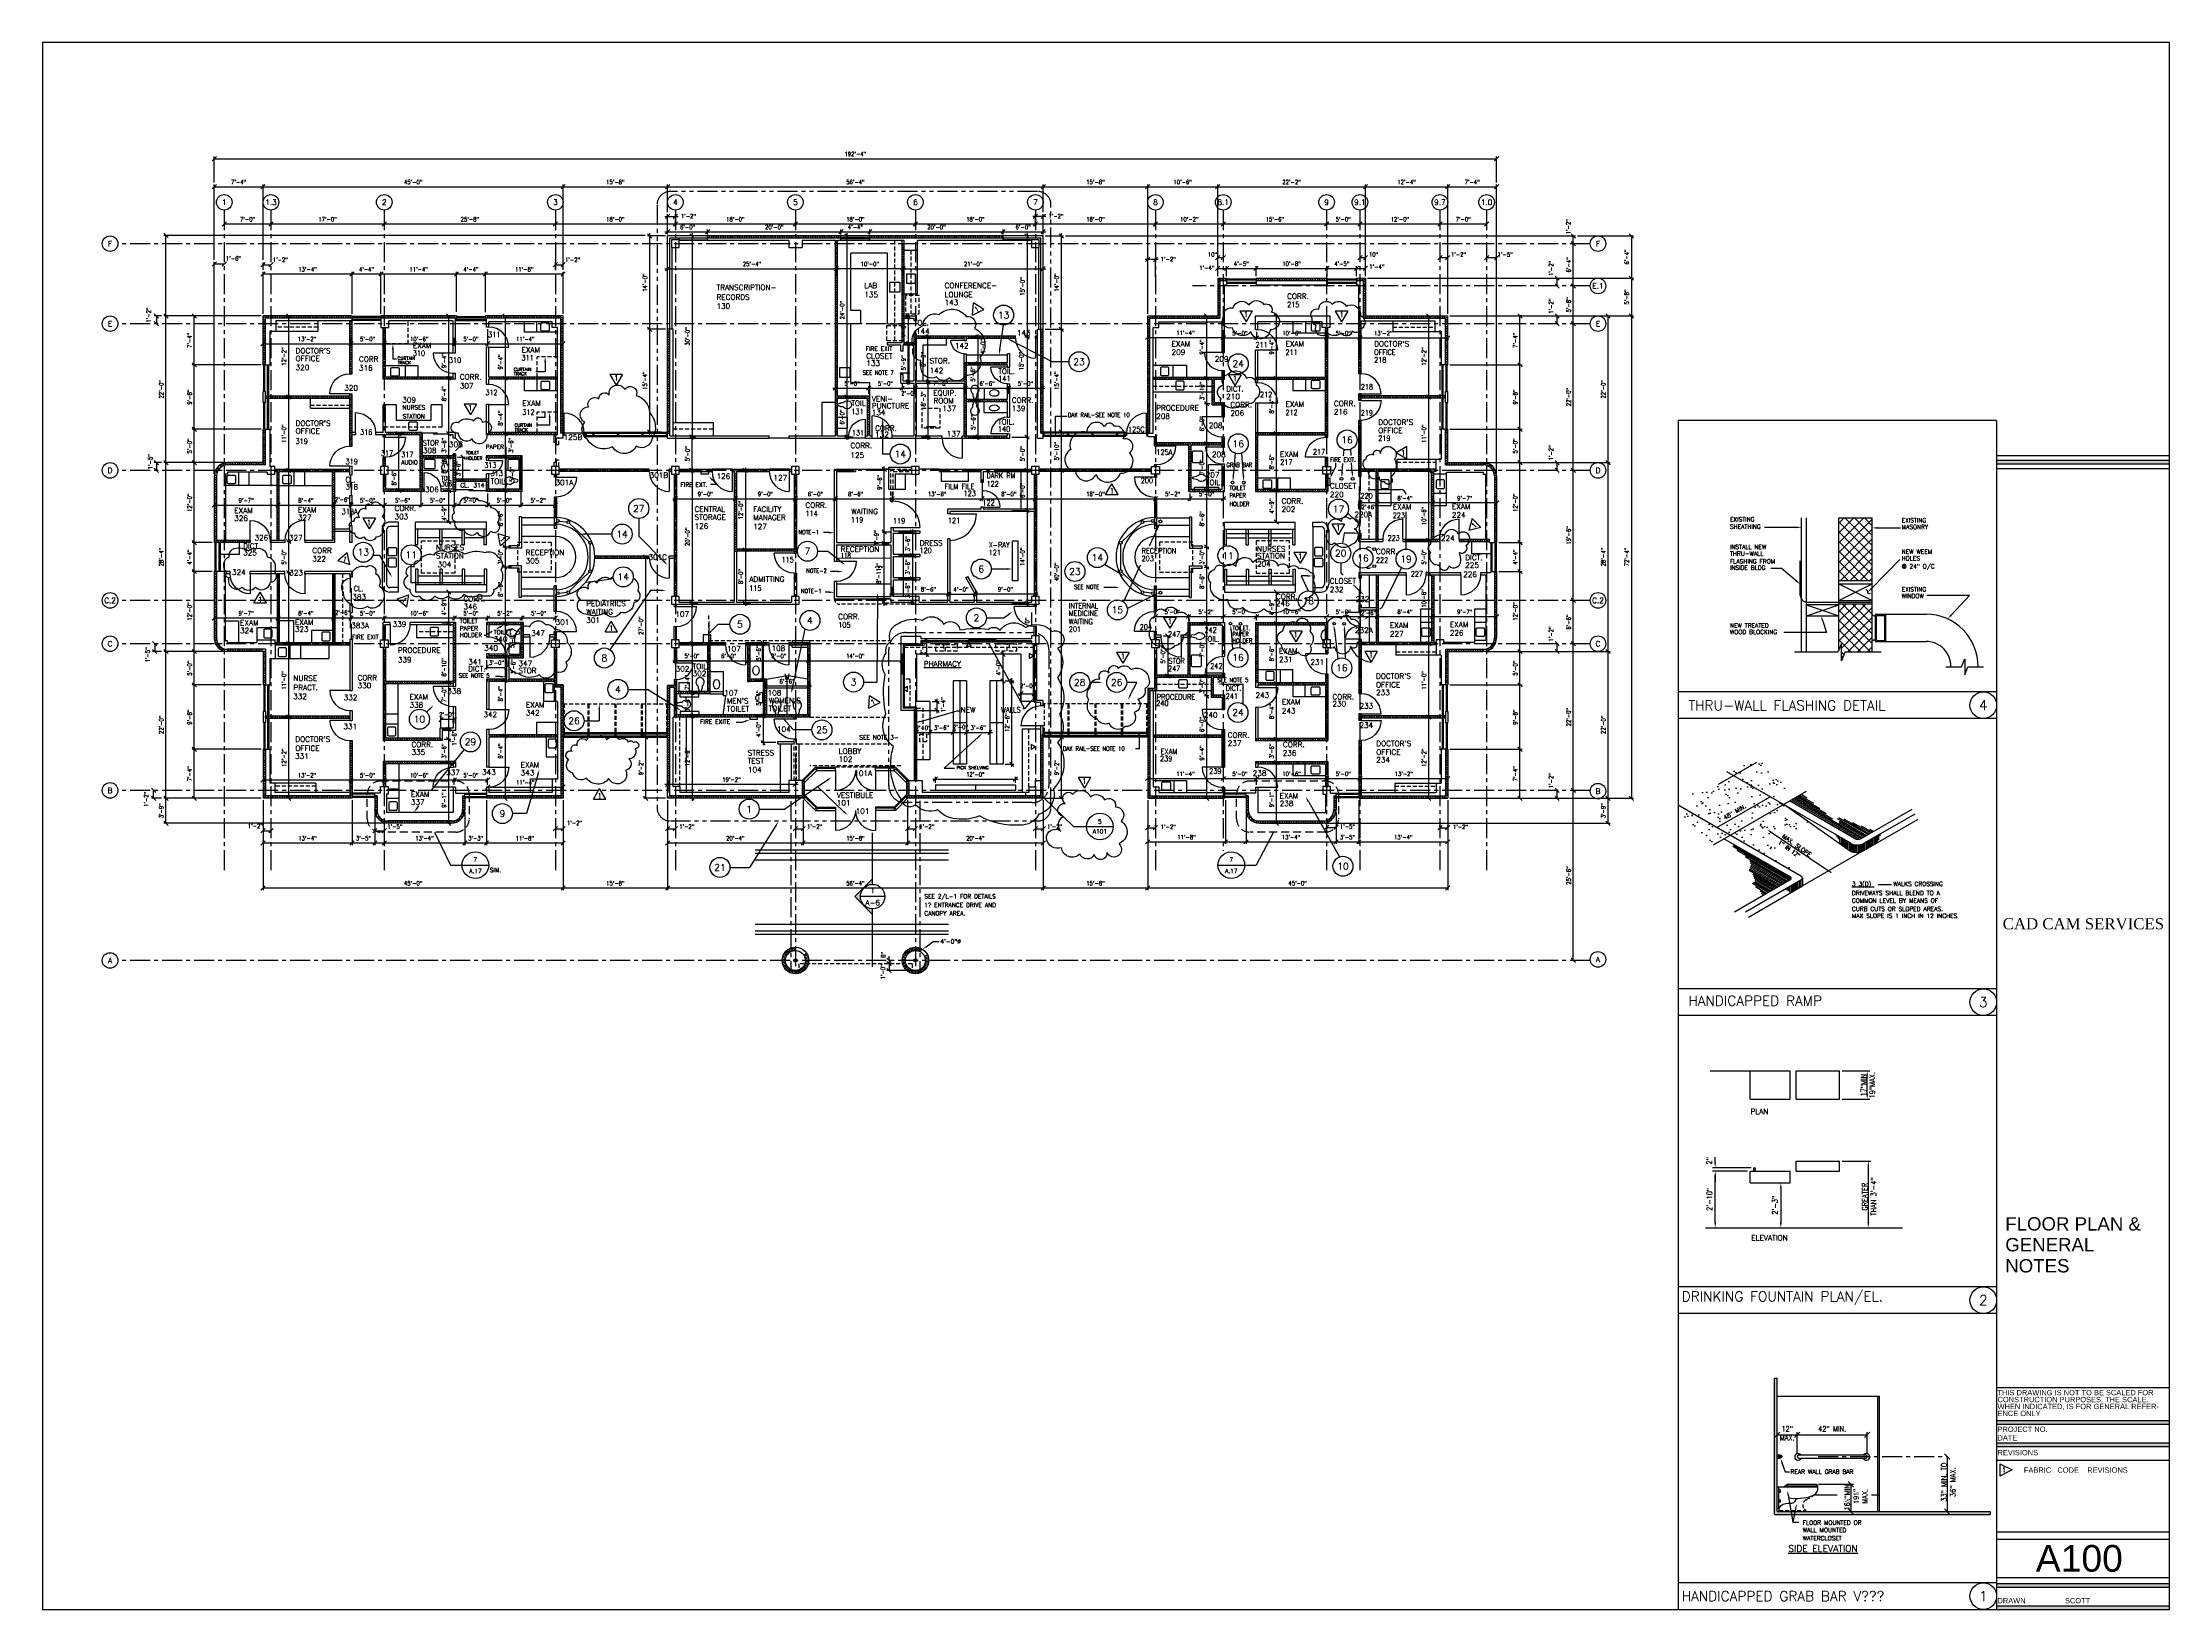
# Model space of a CAD drawing. Header units: inches. Extents: x 0 to 3828, y 0 to 2820.
import ezdxf
from ezdxf.enums import TextEntityAlignment as Align

# ---------------------------------------------------------------- set-up
doc = ezdxf.new("R2010")
doc.units = ezdxf.units.IN
doc.header["$LTSCALE"] = 28.8
doc.header["$MEASUREMENT"] = 0
for name, pattern in [('CENTER', [2, 1.25, -0.25, 0.25, -0.25]), ('DASHED', [0.75, 0.5, -0.25]), ('HIDDEN', [0.375, 0.25, -0.125]), ('PHANTOM', [2.5, 1.25, -0.25, 0.25, -0.25, 0.25, -0.25])]:
    doc.linetypes.add(name, pattern=pattern)
for name, color, linetype in [('A-ANNO-DIMS', 1, 'Continuous'), ('A-ANNO-TEXT', 7, 'Continuous'), ('A-ANNO-TTLB', 6, 'Continuous'), ('A-COLS', 1, 'Continuous'), ('A-DETAIL', 111, 'Continuous'), ('A-DETAIL-PATT', 9, 'Continuous'), ('A-DOOR', 6, 'Continuous'), ('A-FLOR-FURN', 74, 'Continuous'), ('A-FLOR-SAN', 201, 'Continuous'), ('A-GLAZ', 5, 'Continuous'), ('A-GRID', 1, 'CENTER'), ('A-WALL', 4, 'Continuous'), ('A-WALL-PATT', 9, 'Continuous'), ('ALL-ELSE', 31, 'Continuous')]:
    doc.layers.add(name, color=color, linetype=linetype)
doc.styles.add('AR', font='ARIAL.TTF')
doc.styles.add('RR', font='TIMES.TTF')
doc.styles.add('RS', font='romans.shx', dxfattribs={"width": 0.9})
doc.dimstyles.new('RS', dxfattribs={"dimtxt": 0.18, "dimasz": 0.18, "dimexe": 0.18, "dimexo": 0.0625, "dimgap": 0.09, "dimtad": 0, "dimtih": 1, "dimtoh": 1, "dimdec": 4, "dimzin": 0, "dimdsep": 46, "dimtxsty": 'RS', "dimcen": 0.09, "dimclrt": 7, "dimadec": 0, "dimazin": 0, "dimtfac": 1, "dimtdec": 4, "dimtofl": 0, "dimtmove": 0, "dimatfit": 3, "dimfxl": 0, "dimtolj": 1, "dimtzin": 0, "dimarcsym": 0})
doc.dimstyles.get("Standard").update_dxf_attribs({"dimtxt": 0.18, "dimasz": 0.18, "dimexe": 0.18, "dimexo": 0.0625, "dimgap": 0.09, "dimtad": 0, "dimtih": 1, "dimtoh": 1, "dimdec": 4, "dimzin": 0, "dimdsep": 46, "dimtxsty": 'Standard', "dimcen": 0.09, "dimadec": 0, "dimazin": 0, "dimtfac": 1, "dimtdec": 4, "dimtofl": 0, "dimtmove": 0, "dimatfit": 3, "dimfxl": 0, "dimtolj": 1, "dimtzin": 0, "dimarcsym": 0})
pattern_1 = [(90, (-655, -97), (-3.125, 7e-16), [])]
pattern_2 = [(0, (-655, -97), (1e-15, 3.125), [])]
pattern_3 = [(180, (-655, -97), (-7e-16, -3.125), [])]
pattern_4 = [(90, (-655, -83), (-3.125, 7e-16), [])]
pattern_5 = [(180, (-655, -83), (-7e-16, -3.125), [])]
pattern_6 = [(45, (-655, -112), (-8.838835, 8.838835), []), (135, (-655, -112), (-8.838835, -8.838835), [])]
pattern_7 = [(90, (-655, -112), (-2.5, 4e-16), [])]
pattern_8 = [(330, (-655, -112), (1.25, 2.1650635), [])]
pattern_9 = [(37.5, (-655, -97), (-0.9449, 28.90236), [0, -22.8, 0, -25.5, 0, -24.375]), (7.5, (-655, -97), (26.54665, 42.3322), [0, -12.3, 0, -20.55, 0, -7.875]), (327.5, (-673.45, -97), (46.71213, 0.08489), [0, -7.5, 0, -27, 0, -35.25]), (317.5, (-673.45, -97), (45.0919, 13.16513), [0, -3.75, 0, -17.7, 0, -20.25])]

# ---------------------------------------------------------------- blocks, each defined once
blk = doc.blocks.new('C011')
blk.add_lwpolyline([(-7, 7), (7, 7), (7, -7), (-7, -7)], close=True)
blk = doc.blocks.new('C012')
blk.add_line((0, 0), (-36, 0))
blk.add_arc((0, 0), 36, 180, 270)
blk = doc.blocks.new('C013')
blk.add_lwpolyline([(6.6, -2.1, 0.204057), (5.3, 2.4, -0.107379), (3.1, 6.8), (2, 12.2, 0.712575), (-2, 12.2), (-3.1, 6.8, -0.107379), (-5.3, 2.4, 0.204057), (-6.6, -2.1)], format="xyb")
blk.add_ellipse((0, 0), major_axis=(0, -10.8), ratio=0.627907, start_param=4.912699, end_param=7.653672)
blk = doc.blocks.new('C007')
blk.add_lwpolyline([(-7, -7), (7, -7), (7, 7), (-7, 7)], close=True)
blk = doc.blocks.new('C005')
blk.add_line((0, 0), (0, 30))
blk.add_arc((0, 0), 30, 0, 90)
blk = doc.blocks.new('C006')
blk.add_line((0, 0), (0, 36))
blk.add_arc((0, 0), 36, 0, 90)
blk = doc.blocks.new('C010')
for p, q in [((-3.5, 9.9), (-3.5, 5.5)), ((-3.5, 5.5), (-2.5, 4.5)), ((-2.5, 4.5), (-2.5, 2.5)), ((3.5, 5.5), (2.5, 4.5)), ((2.5, 4.5), (2.5, 2.5)), ((3.5, 9.9), (3.5, 5.5))]:
    blk.add_line(p, q)
blk.add_arc((0, 2.5), 2.5, 180, 0)
blk.add_ellipse((0, 17), major_axis=(0, 8), ratio=0.9375, start_param=3.627111, end_param=8.93926)
blk = doc.blocks.new('C008')
blk.add_lwpolyline([(4.3, -7.5), (0, 0), (-4.3, -7.5)], close=True)
blk = doc.blocks.new('C009')
for p, q in [((0, 0), (11.3, 19.2)), ((0, 0), (22.7, 0)), ((22.7, 0), (11.3, 19.2))]:
    blk.add_line(p, q)
blk = doc.blocks.new('C001')
blk.add_circle((0, 0), 14)
blk = doc.blocks.new('C002')
blk.add_circle((0, 0), 18)
blk = doc.blocks.new('C004')
blk.add_circle((0, 0), 24)
blk = doc.blocks.new('C003')
for p, q in [((-22.33, 11.165), (-22.33, -11.165)), ((-22.33, 11.165), (0, 0)), ((0, 0), (-22.33, -11.165))]:
    blk.add_line(p, q)
blk = doc.blocks.new('_OBLIQUE')
at = {"color": 0, "linetype": 'ByBlock', "lineweight": -2}
blk.add_line((-0.5, -0.5), (0.5, 0.5), dxfattribs=at)
blk = doc.blocks.new('*D156')
at = {"layer": 'A-ANNO-DIMS', "color": 0}
for p, q in [((397, 1456.2), (397, 1294.7)), ((937, 1456.2), (937, 1294.7)), ((397, 1298.5), (937, 1298.5))]:
    blk.add_line(p, q, dxfattribs=at)
at = {"layer": 'Defpoints', "color": 0}
for p in [(397, 1460), (937, 1460), (937, 1298.5)]:
    blk.add_point(p, dxfattribs=at)
at = {"layer": 'A-ANNO-DIMS', "color": 0, "xscale": 7.68, "yscale": 7.68, "zscale": 7.68, "rotation": 180}
blk.add_blockref('_OBLIQUE', (397, 1298.5), dxfattribs=at)
at = {"layer": 'A-ANNO-DIMS', "color": 0, "xscale": 7.68, "yscale": 7.68, "zscale": 7.68}
blk.add_blockref('_OBLIQUE', (937, 1298.5), dxfattribs=at)
at = {"layer": 'A-ANNO-DIMS', "color": 7, "insert": (667, 1306.9), "char_height": 7.68, "attachment_point": 5, "style": 'RS'}
blk.add_mtext('\\A1;45\'-0"', dxfattribs=at)
blk = doc.blocks.new('*D157')
at = {"layer": 'A-ANNO-DIMS', "color": 0}
for p, q in [((1989, 1456.2), (1989, 1294.7)), ((2529, 1456.2), (2529, 1294.7)), ((1989, 1298.5), (2529, 1298.5))]:
    blk.add_line(p, q, dxfattribs=at)
at = {"layer": 'Defpoints', "color": 0}
for p in [(1989, 1460), (2529, 1460), (2529, 1298.5)]:
    blk.add_point(p, dxfattribs=at)
at = {"layer": 'A-ANNO-DIMS', "color": 0, "xscale": 7.68, "yscale": 7.68, "zscale": 7.68, "rotation": 180}
blk.add_blockref('_OBLIQUE', (1989, 1298.5), dxfattribs=at)
at = {"layer": 'A-ANNO-DIMS', "color": 0, "xscale": 7.68, "yscale": 7.68, "zscale": 7.68}
blk.add_blockref('_OBLIQUE', (2529, 1298.5), dxfattribs=at)
at = {"layer": 'A-ANNO-DIMS', "color": 7, "insert": (2259, 1306.9), "char_height": 7.68, "attachment_point": 5, "style": 'RS'}
blk.add_mtext('\\A1;45\'-0"', dxfattribs=at)
blk = doc.blocks.new('*D158')
at = {"layer": 'A-ANNO-DIMS', "color": 0}
for p, q in [((557, 1456.2), (557, 1375.7)), ((397, 1382.8), (397, 1383.3)), ((397, 1379.5), (557, 1379.5))]:
    blk.add_line(p, q, dxfattribs=at)
at = {"layer": 'Defpoints', "color": 0}
for p in [(557, 1460), (397, 1379), (557, 1379.5)]:
    blk.add_point(p, dxfattribs=at)
at = {"layer": 'A-ANNO-DIMS', "color": 0, "xscale": 7.68, "yscale": 7.68, "zscale": 7.68, "rotation": 180}
blk.add_blockref('_OBLIQUE', (397, 1379.5), dxfattribs=at)
at = {"layer": 'A-ANNO-DIMS', "color": 0, "xscale": 7.68, "yscale": 7.68, "zscale": 7.68}
blk.add_blockref('_OBLIQUE', (557, 1379.5), dxfattribs=at)
at = {"layer": 'A-ANNO-DIMS', "color": 7, "insert": (477, 1387.9), "char_height": 7.68, "attachment_point": 5, "style": 'RS'}
blk.add_mtext('\\A1;13\'-4"', dxfattribs=at)
blk = doc.blocks.new('*D159')
at = {"layer": 'A-ANNO-DIMS', "color": 0}
for p, q in [((557, 1456.2), (557, 1375.7)), ((598, 1435.2), (598, 1375.7)), ((557, 1379.5), (598, 1379.5))]:
    blk.add_line(p, q, dxfattribs=at)
at = {"layer": 'Defpoints', "color": 0}
for p in [(557, 1460), (598, 1439), (598, 1379.5)]:
    blk.add_point(p, dxfattribs=at)
at = {"layer": 'A-ANNO-DIMS', "color": 0, "xscale": 7.68, "yscale": 7.68, "zscale": 7.68, "rotation": 180}
blk.add_blockref('_OBLIQUE', (557, 1379.5), dxfattribs=at)
at = {"layer": 'A-ANNO-DIMS', "color": 0, "xscale": 7.68, "yscale": 7.68, "zscale": 7.68}
blk.add_blockref('_OBLIQUE', (598, 1379.5), dxfattribs=at)
at = {"layer": 'A-ANNO-DIMS', "color": 7, "insert": (577.5, 1387.9), "char_height": 7.68, "attachment_point": 5, "style": 'RS'}
blk.add_mtext('\\A1;3\'-5"', dxfattribs=at)
blk = doc.blocks.new('*D160')
at = {"layer": 'A-ANNO-DIMS', "color": 0}
for p, q in [((598, 1435.16), (598, 1375.66)), ((598, 1379.5), (615, 1379.5)), ((615, 1390.66), (615, 1375.66))]:
    blk.add_line(p, q, dxfattribs=at)
at = {"layer": 'Defpoints', "color": 0}
for p in [(598, 1439), (615, 1394.5), (615, 1379.5)]:
    blk.add_point(p, dxfattribs=at)
at = {"layer": 'A-ANNO-DIMS', "color": 0, "xscale": 7.68, "yscale": 7.68, "zscale": 7.68, "rotation": 180}
blk.add_blockref('_OBLIQUE', (598, 1379.5), dxfattribs=at)
at = {"layer": 'A-ANNO-DIMS', "color": 0, "xscale": 7.68, "yscale": 7.68, "zscale": 7.68}
blk.add_blockref('_OBLIQUE', (615, 1379.5), dxfattribs=at)
blk = doc.blocks.new('*D161')
at = {"layer": 'A-ANNO-DIMS', "color": 0}
for p, q in [((760, 1435.2), (760, 1375.7)), ((615, 1390.7), (615, 1375.7)), ((615, 1379.5), (760, 1379.5))]:
    blk.add_line(p, q, dxfattribs=at)
at = {"layer": 'Defpoints', "color": 0}
for p in [(760, 1439), (615, 1394.5), (760, 1379.5)]:
    blk.add_point(p, dxfattribs=at)
at = {"layer": 'A-ANNO-DIMS', "color": 0, "xscale": 7.68, "yscale": 7.68, "zscale": 7.68, "rotation": 180}
blk.add_blockref('_OBLIQUE', (615, 1379.5), dxfattribs=at)
at = {"layer": 'A-ANNO-DIMS', "color": 0, "xscale": 7.68, "yscale": 7.68, "zscale": 7.68}
blk.add_blockref('_OBLIQUE', (760, 1379.5), dxfattribs=at)
at = {"layer": 'A-ANNO-DIMS', "color": 7, "insert": (687.5, 1387.9), "char_height": 7.68, "attachment_point": 5, "style": 'RS'}
blk.add_mtext('\\A1;13\'-4"', dxfattribs=at)
blk = doc.blocks.new('*D162')
at = {"layer": 'A-ANNO-DIMS', "color": 0}
for p, q in [((799, 1456.2), (799, 1375.7)), ((760, 1435.2), (760, 1375.7)), ((760, 1379.5), (799, 1379.5))]:
    blk.add_line(p, q, dxfattribs=at)
at = {"layer": 'Defpoints', "color": 0}
for p in [(799, 1460), (760, 1439), (799, 1379.5)]:
    blk.add_point(p, dxfattribs=at)
at = {"layer": 'A-ANNO-DIMS', "color": 0, "xscale": 7.68, "yscale": 7.68, "zscale": 7.68, "rotation": 180}
blk.add_blockref('_OBLIQUE', (760, 1379.5), dxfattribs=at)
at = {"layer": 'A-ANNO-DIMS', "color": 0, "xscale": 7.68, "yscale": 7.68, "zscale": 7.68}
blk.add_blockref('_OBLIQUE', (799, 1379.5), dxfattribs=at)
at = {"layer": 'A-ANNO-DIMS', "color": 7, "insert": (779.5, 1387.9), "char_height": 7.68, "attachment_point": 5, "style": 'RS'}
blk.add_mtext('\\A1;3\'-3"', dxfattribs=at)
blk = doc.blocks.new('*D163')
at = {"layer": 'A-ANNO-DIMS', "color": 0}
for p, q in [((799, 1456.2), (799, 1375.7)), ((799, 1379.5), (937, 1379.5)), ((937, 1380.2), (937, 1375.7))]:
    blk.add_line(p, q, dxfattribs=at)
at = {"layer": 'Defpoints', "color": 0}
for p in [(799, 1460), (937, 1384), (937, 1379.5)]:
    blk.add_point(p, dxfattribs=at)
at = {"layer": 'A-ANNO-DIMS', "color": 0, "xscale": 7.68, "yscale": 7.68, "zscale": 7.68, "rotation": 180}
blk.add_blockref('_OBLIQUE', (799, 1379.5), dxfattribs=at)
at = {"layer": 'A-ANNO-DIMS', "color": 0, "xscale": 7.68, "yscale": 7.68, "zscale": 7.68}
blk.add_blockref('_OBLIQUE', (937, 1379.5), dxfattribs=at)
at = {"layer": 'A-ANNO-DIMS', "color": 7, "insert": (868, 1387.9), "char_height": 7.68, "attachment_point": 5, "style": 'RS'}
blk.add_mtext('\\A1;11\'-8"', dxfattribs=at)
blk = doc.blocks.new('*D164')
at = {"layer": 'A-ANNO-DIMS', "color": 0}
blk.add_line((923, 1405), (937, 1405), dxfattribs=at)
at = {"layer": 'Defpoints', "color": 0}
for p in [(923, 1405), (937, 1405), (937, 1405)]:
    blk.add_point(p, dxfattribs=at)
at = {"layer": 'A-ANNO-DIMS', "color": 0, "xscale": 7.68, "yscale": 7.68, "zscale": 7.68, "rotation": 180}
blk.add_blockref('_OBLIQUE', (923, 1405), dxfattribs=at)
at = {"layer": 'A-ANNO-DIMS', "color": 0, "xscale": 7.68, "yscale": 7.68, "zscale": 7.68}
blk.add_blockref('_OBLIQUE', (937, 1405), dxfattribs=at)
at = {"layer": 'A-ANNO-DIMS', "color": 7, "insert": (957.5, 1415.5), "char_height": 7.68, "attachment_point": 5, "style": 'RS'}
blk.add_mtext('\\A1;1\'-2"', dxfattribs=at)
blk = doc.blocks.new('*D165')
at = {"layer": 'A-ANNO-DIMS', "color": 0}
blk.add_line((397, 1401.5), (411, 1401.5), dxfattribs=at)
at = {"layer": 'Defpoints', "color": 0}
for p in [(397, 1401.5), (411, 1401.5), (411, 1401.5)]:
    blk.add_point(p, dxfattribs=at)
at = {"layer": 'A-ANNO-DIMS', "color": 0, "xscale": 7.68, "yscale": 7.68, "zscale": 7.68, "rotation": 180}
blk.add_blockref('_OBLIQUE', (397, 1401.5), dxfattribs=at)
at = {"layer": 'A-ANNO-DIMS', "color": 0, "xscale": 7.68, "yscale": 7.68, "zscale": 7.68}
blk.add_blockref('_OBLIQUE', (411, 1401.5), dxfattribs=at)
at = {"layer": 'A-ANNO-DIMS', "color": 7, "insert": (383, 1410), "char_height": 7.68, "attachment_point": 5, "style": 'RS'}
blk.add_mtext('\\A1;1\'-2"', dxfattribs=at)
blk = doc.blocks.new('*D15')
at = {"layer": 'A-ANNO-DIMS', "color": 0}
blk.add_line((598, 1401.5), (615, 1401.5), dxfattribs=at)
at = {"layer": 'Defpoints', "color": 0}
for p in [(598, 1401.5), (615, 1401.5), (615, 1401.5)]:
    blk.add_point(p, dxfattribs=at)
at = {"layer": 'A-ANNO-DIMS', "color": 0, "xscale": 7.68, "yscale": 7.68, "zscale": 7.68, "rotation": 180}
blk.add_blockref('_OBLIQUE', (598, 1401.5), dxfattribs=at)
at = {"layer": 'A-ANNO-DIMS', "color": 0, "xscale": 7.68, "yscale": 7.68, "zscale": 7.68}
blk.add_blockref('_OBLIQUE', (615, 1401.5), dxfattribs=at)
at = {"layer": 'A-ANNO-DIMS', "color": 7, "insert": (634, 1409), "char_height": 7.68, "attachment_point": 5, "style": 'RS'}
blk.add_mtext('\\A1;1\'-5"', dxfattribs=at)
blk = doc.blocks.new('*D175')
at = {"layer": 'A-ANNO-DIMS', "color": 0}
for p, q in [((393.2, 1460), (218.2, 1460)), ((222, 1415), (222, 1460)), ((618.2, 1415), (218.2, 1415))]:
    blk.add_line(p, q, dxfattribs=at)
at = {"layer": 'Defpoints', "color": 0}
for p in [(222, 1460), (397, 1460), (622, 1415)]:
    blk.add_point(p, dxfattribs=at)
at = {"layer": 'A-ANNO-DIMS', "color": 0, "xscale": 7.68, "yscale": 7.68, "zscale": 7.68}
for p, rotation in [((222, 1460), 90), ((222, 1415), 270)]:
    blk.add_blockref('_OBLIQUE', p, dxfattribs=dict(at, rotation=rotation))
at = {"layer": 'A-ANNO-DIMS', "color": 7, "insert": (213.6, 1437.5), "char_height": 7.68, "attachment_point": 5, "rotation": 90, "style": 'RS'}
blk.add_mtext('\\A1;3\'-9"', dxfattribs=at)
blk = doc.blocks.new('*D176')
at = {"layer": 'A-ANNO-DIMS', "color": 0}
for p, q in [((329.2, 1724), (218.2, 1724)), ((222, 1460), (222, 1724)), ((393.2, 1460), (218.2, 1460))]:
    blk.add_line(p, q, dxfattribs=at)
at = {"layer": 'Defpoints', "color": 0}
for p in [(222, 1724), (333, 1724), (397, 1460)]:
    blk.add_point(p, dxfattribs=at)
at = {"layer": 'A-ANNO-DIMS', "color": 0, "xscale": 7.68, "yscale": 7.68, "zscale": 7.68}
for p, rotation in [((222, 1724), 90), ((222, 1460), 270)]:
    blk.add_blockref('_OBLIQUE', p, dxfattribs=dict(at, rotation=rotation))
at = {"layer": 'A-ANNO-DIMS', "color": 7, "insert": (213.6, 1592), "char_height": 7.68, "attachment_point": 5, "rotation": 90, "style": 'RS'}
blk.add_mtext('\\A1;22\'-0"', dxfattribs=at)
blk = doc.blocks.new('*D177')
at = {"layer": 'A-ANNO-DIMS', "color": 0}
for p, q in [((329.2, 2064), (218.2, 2064)), ((222, 1724), (222, 2064)), ((329.2, 1724), (218.2, 1724))]:
    blk.add_line(p, q, dxfattribs=at)
at = {"layer": 'Defpoints', "color": 0}
for p in [(222, 2064), (333, 2064), (333, 1724)]:
    blk.add_point(p, dxfattribs=at)
at = {"layer": 'A-ANNO-DIMS', "color": 0, "xscale": 7.68, "yscale": 7.68, "zscale": 7.68}
for p, rotation in [((222, 2064), 90), ((222, 1724), 270)]:
    blk.add_blockref('_OBLIQUE', p, dxfattribs=dict(at, rotation=rotation))
at = {"layer": 'A-ANNO-DIMS', "color": 7, "insert": (213.6, 1894), "char_height": 7.68, "attachment_point": 5, "rotation": 90, "style": 'RS'}
blk.add_mtext('\\A1;28\'-4"', dxfattribs=at)
blk = doc.blocks.new('*D178')
at = {"layer": 'A-ANNO-DIMS', "color": 0}
for p, q in [((393.2, 2328), (218.2, 2328)), ((222, 2064), (222, 2328)), ((329.2, 2064), (218.2, 2064))]:
    blk.add_line(p, q, dxfattribs=at)
at = {"layer": 'Defpoints', "color": 0}
for p in [(222, 2328), (397, 2328), (333, 2064)]:
    blk.add_point(p, dxfattribs=at)
at = {"layer": 'A-ANNO-DIMS', "color": 0, "xscale": 7.68, "yscale": 7.68, "zscale": 7.68}
for p, rotation in [((222, 2328), 90), ((222, 2064), 270)]:
    blk.add_blockref('_OBLIQUE', p, dxfattribs=dict(at, rotation=rotation))
at = {"layer": 'A-ANNO-DIMS', "color": 7, "insert": (213.6, 2196), "char_height": 7.68, "attachment_point": 5, "rotation": 90, "style": 'RS'}
blk.add_mtext('\\A1;22\'-0"', dxfattribs=at)
blk = doc.blocks.new('*D179')
at = {"layer": 'A-ANNO-DIMS', "color": 0}
for p, q in [((1084.82, 2473), (218.16, 2473)), ((222, 2328), (222, 2473)), ((393.16, 2328), (218.16, 2328))]:
    blk.add_line(p, q, dxfattribs=at)
at = {"layer": 'Defpoints', "color": 0}
for p in [(222, 2473), (1088.66, 2473), (397, 2328)]:
    blk.add_point(p, dxfattribs=at)
at = {"layer": 'A-ANNO-DIMS', "color": 0, "xscale": 7.68, "yscale": 7.68, "zscale": 7.68}
for p, rotation in [((222, 2473), 90), ((222, 2328), 270)]:
    blk.add_blockref('_OBLIQUE', p, dxfattribs=dict(at, rotation=rotation))
blk = doc.blocks.new('*D180')
at = {"layer": 'A-ANNO-DIMS', "color": 0}
for p, q in [((393.2, 1548), (269.2, 1548)), ((273, 1460), (273, 1548)), ((269.7, 1460), (269.2, 1460))]:
    blk.add_line(p, q, dxfattribs=at)
at = {"layer": 'Defpoints', "color": 0}
for p in [(273, 1548), (397, 1548), (273.5, 1460)]:
    blk.add_point(p, dxfattribs=at)
at = {"layer": 'A-ANNO-DIMS', "color": 0, "xscale": 7.68, "yscale": 7.68, "zscale": 7.68}
for p, rotation in [((273, 1548), 90), ((273, 1460), 270)]:
    blk.add_blockref('_OBLIQUE', p, dxfattribs=dict(at, rotation=rotation))
at = {"layer": 'A-ANNO-DIMS', "color": 7, "insert": (264.6, 1504), "char_height": 7.68, "attachment_point": 5, "rotation": 90, "style": 'RS'}
blk.add_mtext('\\A1;7\'-4"', dxfattribs=at)
blk = doc.blocks.new('*D181')
at = {"layer": 'A-ANNO-DIMS', "color": 0}
for p, q in [((393.2, 1664), (269.2, 1664)), ((273, 1548), (273, 1664)), ((393.2, 1548), (269.2, 1548))]:
    blk.add_line(p, q, dxfattribs=at)
at = {"layer": 'Defpoints', "color": 0}
for p in [(273, 1664), (397, 1664), (397, 1548)]:
    blk.add_point(p, dxfattribs=at)
at = {"layer": 'A-ANNO-DIMS', "color": 0, "xscale": 7.68, "yscale": 7.68, "zscale": 7.68}
for p, rotation in [((273, 1664), 90), ((273, 1548), 270)]:
    blk.add_blockref('_OBLIQUE', p, dxfattribs=dict(at, rotation=rotation))
at = {"layer": 'A-ANNO-DIMS', "color": 7, "insert": (264.6, 1606), "char_height": 7.68, "attachment_point": 5, "rotation": 90, "style": 'RS'}
blk.add_mtext('\\A1;9\'-8"', dxfattribs=at)
blk = doc.blocks.new('*D182')
at = {"layer": 'A-ANNO-DIMS', "color": 0}
for p, q in [((275.2, 1724), (269.2, 1724)), ((273, 1664), (273, 1724)), ((393.2, 1664), (269.2, 1664))]:
    blk.add_line(p, q, dxfattribs=at)
at = {"layer": 'Defpoints', "color": 0}
for p in [(273, 1724), (279, 1724), (397, 1664)]:
    blk.add_point(p, dxfattribs=at)
at = {"layer": 'A-ANNO-DIMS', "color": 0, "xscale": 7.68, "yscale": 7.68, "zscale": 7.68}
for p, rotation in [((273, 1724), 90), ((273, 1664), 270)]:
    blk.add_blockref('_OBLIQUE', p, dxfattribs=dict(at, rotation=rotation))
at = {"layer": 'A-ANNO-DIMS', "color": 7, "insert": (264.6, 1694), "char_height": 7.68, "attachment_point": 5, "rotation": 90, "style": 'RS'}
blk.add_mtext('\\A1;5\'-0"', dxfattribs=at)
blk = doc.blocks.new('*D166')
at = {"layer": 'A-ANNO-DIMS', "color": 0}
for p, q in [((305.2, 1868), (269.2, 1868)), ((273, 1724), (273, 1868)), ((275.2, 1724), (269.2, 1724))]:
    blk.add_line(p, q, dxfattribs=at)
at = {"layer": 'Defpoints', "color": 0}
for p in [(273, 1868), (309, 1868), (279, 1724)]:
    blk.add_point(p, dxfattribs=at)
at = {"layer": 'A-ANNO-DIMS', "color": 0, "xscale": 7.68, "yscale": 7.68, "zscale": 7.68}
for p, rotation in [((273, 1868), 90), ((273, 1724), 270)]:
    blk.add_blockref('_OBLIQUE', p, dxfattribs=dict(at, rotation=rotation))
at = {"layer": 'A-ANNO-DIMS', "color": 7, "insert": (264.6, 1796), "char_height": 7.68, "attachment_point": 5, "rotation": 90, "style": 'RS'}
blk.add_mtext('\\A1;12\'-0"', dxfattribs=at)
blk = doc.blocks.new('*D167')
at = {"layer": 'A-ANNO-DIMS', "color": 0}
for p, q in [((305.2, 1920), (269.2, 1920)), ((273, 1868), (273, 1920)), ((305.2, 1868), (269.2, 1868))]:
    blk.add_line(p, q, dxfattribs=at)
at = {"layer": 'Defpoints', "color": 0}
for p in [(273, 1920), (309, 1920), (309, 1868)]:
    blk.add_point(p, dxfattribs=at)
at = {"layer": 'A-ANNO-DIMS', "color": 0, "xscale": 7.68, "yscale": 7.68, "zscale": 7.68}
for p, rotation in [((273, 1920), 90), ((273, 1868), 270)]:
    blk.add_blockref('_OBLIQUE', p, dxfattribs=dict(at, rotation=rotation))
at = {"layer": 'A-ANNO-DIMS', "color": 7, "insert": (264.6, 1894), "char_height": 7.68, "attachment_point": 5, "rotation": 90, "style": 'RS'}
blk.add_mtext('\\A1;4\'-4"', dxfattribs=at)
blk = doc.blocks.new('*D168')
at = {"layer": 'A-ANNO-DIMS', "color": 0}
for p, q in [((280.2, 2064), (269.2, 2064)), ((273, 1920), (273, 2064)), ((305.2, 1920), (269.2, 1920))]:
    blk.add_line(p, q, dxfattribs=at)
at = {"layer": 'Defpoints', "color": 0}
for p in [(273, 2064), (284, 2064), (309, 1920)]:
    blk.add_point(p, dxfattribs=at)
at = {"layer": 'A-ANNO-DIMS', "color": 0, "xscale": 7.68, "yscale": 7.68, "zscale": 7.68}
for p, rotation in [((273, 2064), 90), ((273, 1920), 270)]:
    blk.add_blockref('_OBLIQUE', p, dxfattribs=dict(at, rotation=rotation))
at = {"layer": 'A-ANNO-DIMS', "color": 7, "insert": (264.6, 1992), "char_height": 7.68, "attachment_point": 5, "rotation": 90, "style": 'RS'}
blk.add_mtext('\\A1;12\'-0"', dxfattribs=at)
blk = doc.blocks.new('*D169')
at = {"layer": 'A-ANNO-DIMS', "color": 0}
for p, q in [((393.2, 2124), (269.2, 2124)), ((273, 2064), (273, 2124)), ((280.2, 2064), (269.2, 2064))]:
    blk.add_line(p, q, dxfattribs=at)
at = {"layer": 'Defpoints', "color": 0}
for p in [(273, 2124), (397, 2124), (284, 2064)]:
    blk.add_point(p, dxfattribs=at)
at = {"layer": 'A-ANNO-DIMS', "color": 0, "xscale": 7.68, "yscale": 7.68, "zscale": 7.68}
for p, rotation in [((273, 2124), 90), ((273, 2064), 270)]:
    blk.add_blockref('_OBLIQUE', p, dxfattribs=dict(at, rotation=rotation))
at = {"layer": 'A-ANNO-DIMS', "color": 7, "insert": (264.6, 2094), "char_height": 7.68, "attachment_point": 5, "rotation": 90, "style": 'RS'}
blk.add_mtext('\\A1;5\'-0"', dxfattribs=at)
blk = doc.blocks.new('*D170')
at = {"layer": 'A-ANNO-DIMS', "color": 0}
for p, q in [((393.2, 2240), (269.2, 2240)), ((273, 2124), (273, 2240)), ((393.2, 2124), (269.2, 2124))]:
    blk.add_line(p, q, dxfattribs=at)
at = {"layer": 'Defpoints', "color": 0}
for p in [(273, 2240), (397, 2240), (397, 2124)]:
    blk.add_point(p, dxfattribs=at)
at = {"layer": 'A-ANNO-DIMS', "color": 0, "xscale": 7.68, "yscale": 7.68, "zscale": 7.68}
for p, rotation in [((273, 2240), 90), ((273, 2124), 270)]:
    blk.add_blockref('_OBLIQUE', p, dxfattribs=dict(at, rotation=rotation))
at = {"layer": 'A-ANNO-DIMS', "color": 7, "insert": (264.6, 2182), "char_height": 7.68, "attachment_point": 5, "rotation": 90, "style": 'RS'}
blk.add_mtext('\\A1;9\'-8"', dxfattribs=at)
blk = doc.blocks.new('*D171')
at = {"layer": 'A-ANNO-DIMS', "color": 0}
for p, q in [((281.7, 2328), (269.2, 2328)), ((273, 2240), (273, 2328)), ((393.2, 2240), (269.2, 2240))]:
    blk.add_line(p, q, dxfattribs=at)
at = {"layer": 'Defpoints', "color": 0}
for p in [(273, 2328), (285.5, 2328), (397, 2240)]:
    blk.add_point(p, dxfattribs=at)
at = {"layer": 'A-ANNO-DIMS', "color": 0, "xscale": 7.68, "yscale": 7.68, "zscale": 7.68}
for p, rotation in [((273, 2328), 90), ((273, 2240), 270)]:
    blk.add_blockref('_OBLIQUE', p, dxfattribs=dict(at, rotation=rotation))
at = {"layer": 'A-ANNO-DIMS', "color": 7, "insert": (264.6, 2284), "char_height": 7.68, "attachment_point": 5, "rotation": 90, "style": 'RS'}
blk.add_mtext('\\A1;7\'-4"', dxfattribs=at)
blk = doc.blocks.new('*D172')
at = {"layer": 'A-ANNO-DIMS', "color": 0}
for p, q in [((214.3, 2328), (201.2, 2328)), ((202.2, 2314), (201.2, 2314)), ((205, 2328), (205, 2314))]:
    blk.add_line(p, q, dxfattribs=at)
at = {"layer": 'Defpoints', "color": 0}
for p in [(205, 2314), (206, 2314), (218.2, 2328)]:
    blk.add_point(p, dxfattribs=at)
at = {"layer": 'A-ANNO-DIMS', "color": 0, "xscale": 7.68, "yscale": 7.68, "zscale": 7.68}
for p, rotation in [((205, 2328), 90), ((205, 2314), 270)]:
    blk.add_blockref('_OBLIQUE', p, dxfattribs=dict(at, rotation=rotation))
at = {"layer": 'A-ANNO-DIMS', "color": 7, "insert": (190.8, 2329.5), "char_height": 7.68, "attachment_point": 5, "rotation": 90, "style": 'RS'}
blk.add_mtext('\\A1;1\'-2"', dxfattribs=at)
blk = doc.blocks.new('*D16')
at = {"layer": 'A-ANNO-DIMS', "color": 0}
for p, q in [((214.32, 2064), (201.16, 2064)), ((202.16, 2050), (201.16, 2050)), ((205, 2064), (205, 2050))]:
    blk.add_line(p, q, dxfattribs=at)
at = {"layer": 'Defpoints', "color": 0}
for p in [(205, 2050), (206, 2050), (218.16, 2064)]:
    blk.add_point(p, dxfattribs=at)
at = {"layer": 'A-ANNO-DIMS', "color": 0, "xscale": 7.68, "yscale": 7.68, "zscale": 7.68}
for p, rotation in [((205, 2064), 90), ((205, 2050), 270)]:
    blk.add_blockref('_OBLIQUE', p, dxfattribs=dict(at, rotation=rotation))
at = {"layer": 'A-ANNO-DIMS', "color": 7, "insert": (194, 2065.5), "char_height": 7.68, "attachment_point": 5, "rotation": 90, "style": 'RS'}
blk.add_mtext('\\A1;1\'-5"', dxfattribs=at)
blk = doc.blocks.new('*D173')
at = {"layer": 'A-ANNO-DIMS', "color": 0}
for p, q in [((214.32, 1724), (198.16, 1724)), ((202, 1738), (202, 1724)), ((205.34, 1738), (205.84, 1738))]:
    blk.add_line(p, q, dxfattribs=at)
at = {"layer": 'Defpoints', "color": 0}
for p in [(201.5, 1738), (202, 1724), (218.16, 1724)]:
    blk.add_point(p, dxfattribs=at)
at = {"layer": 'A-ANNO-DIMS', "color": 0, "xscale": 7.68, "yscale": 7.68, "zscale": 7.68}
for p, rotation in [((202, 1738), 90), ((202, 1724), 270)]:
    blk.add_blockref('_OBLIQUE', p, dxfattribs=dict(at, rotation=rotation))
at = {"layer": 'A-ANNO-DIMS', "color": 7, "insert": (189, 1718), "char_height": 7.68, "attachment_point": 5, "rotation": 90, "style": 'RS'}
blk.add_mtext('\\A1;1\'-5"', dxfattribs=at)
blk = doc.blocks.new('*D174')
at = {"layer": 'A-ANNO-DIMS', "color": 0}
for p, q in [((214.32, 1460), (196.16, 1460)), ((200, 1460), (200, 1474))]:
    blk.add_line(p, q, dxfattribs=at)
at = {"layer": 'Defpoints', "color": 0}
for p in [(200, 1474), (200, 1474), (218.16, 1460)]:
    blk.add_point(p, dxfattribs=at)
at = {"layer": 'A-ANNO-DIMS', "color": 0, "xscale": 7.68, "yscale": 7.68, "zscale": 7.68}
for p, rotation in [((200, 1474), 90), ((200, 1460), 270)]:
    blk.add_blockref('_OBLIQUE', p, dxfattribs=dict(at, rotation=rotation))
at = {"layer": 'A-ANNO-DIMS', "color": 7, "insert": (186.5, 1458), "char_height": 7.68, "attachment_point": 5, "rotation": 90, "style": 'RS'}
blk.add_mtext('\\A1;1\'-2"', dxfattribs=at)
blk = doc.blocks.new('*D22')
at = {"layer": 'A-ANNO-DIMS', "color": 0}
for p, q in [((2129, 1456.2), (2129, 1377.7)), ((1989, 1381.5), (2129, 1381.5))]:
    blk.add_line(p, q, dxfattribs=at)
at = {"layer": 'Defpoints', "color": 0}
for p in [(2129, 1460), (1989, 1381.5), (2129, 1381.5)]:
    blk.add_point(p, dxfattribs=at)
at = {"layer": 'A-ANNO-DIMS', "color": 0, "xscale": 7.68, "yscale": 7.68, "zscale": 7.68, "rotation": 180}
blk.add_blockref('_OBLIQUE', (1989, 1381.5), dxfattribs=at)
at = {"layer": 'A-ANNO-DIMS', "color": 0, "xscale": 7.68, "yscale": 7.68, "zscale": 7.68}
blk.add_blockref('_OBLIQUE', (2129, 1381.5), dxfattribs=at)
at = {"layer": 'A-ANNO-DIMS', "color": 7, "insert": (2059, 1389.9), "char_height": 7.68, "attachment_point": 5, "style": 'RS'}
blk.add_mtext('\\A1;11\'-8"', dxfattribs=at)
blk = doc.blocks.new('*D199')
at = {"layer": 'A-ANNO-DIMS', "color": 0}
for p, q in [((2129, 1456.16), (2129, 1377.66)), ((2166, 1435.16), (2166, 1377.66)), ((2129, 1381.5), (2166, 1381.5))]:
    blk.add_line(p, q, dxfattribs=at)
at = {"layer": 'Defpoints', "color": 0}
for p in [(2129, 1460), (2166, 1439), (2166, 1381.5)]:
    blk.add_point(p, dxfattribs=at)
at = {"layer": 'A-ANNO-DIMS', "color": 0, "xscale": 7.68, "yscale": 7.68, "zscale": 7.68, "rotation": 180}
blk.add_blockref('_OBLIQUE', (2129, 1381.5), dxfattribs=at)
at = {"layer": 'A-ANNO-DIMS', "color": 0, "xscale": 7.68, "yscale": 7.68, "zscale": 7.68}
blk.add_blockref('_OBLIQUE', (2166, 1381.5), dxfattribs=at)
blk = doc.blocks.new('*D200')
at = {"layer": 'A-ANNO-DIMS', "color": 0}
for p, q in [((2166, 1435.2), (2166, 1377.7)), ((2328, 1435.2), (2328, 1377.7)), ((2166, 1381.5), (2328, 1381.5))]:
    blk.add_line(p, q, dxfattribs=at)
at = {"layer": 'Defpoints', "color": 0}
for p in [(2166, 1439), (2328, 1439), (2328, 1381.5)]:
    blk.add_point(p, dxfattribs=at)
at = {"layer": 'A-ANNO-DIMS', "color": 0, "xscale": 7.68, "yscale": 7.68, "zscale": 7.68, "rotation": 180}
blk.add_blockref('_OBLIQUE', (2166, 1381.5), dxfattribs=at)
at = {"layer": 'A-ANNO-DIMS', "color": 0, "xscale": 7.68, "yscale": 7.68, "zscale": 7.68}
blk.add_blockref('_OBLIQUE', (2328, 1381.5), dxfattribs=at)
at = {"layer": 'A-ANNO-DIMS', "color": 7, "insert": (2247, 1389.9), "char_height": 7.68, "attachment_point": 5, "style": 'RS'}
blk.add_mtext('\\A1;13\'-4"', dxfattribs=at)
blk = doc.blocks.new('*D201')
at = {"layer": 'A-ANNO-DIMS', "color": 0}
for p, q in [((2369, 1456.2), (2369, 1377.7)), ((2328, 1435.2), (2328, 1377.7)), ((2328, 1381.5), (2369, 1381.5))]:
    blk.add_line(p, q, dxfattribs=at)
at = {"layer": 'Defpoints', "color": 0}
for p in [(2369, 1460), (2328, 1439), (2369, 1381.5)]:
    blk.add_point(p, dxfattribs=at)
at = {"layer": 'A-ANNO-DIMS', "color": 0, "xscale": 7.68, "yscale": 7.68, "zscale": 7.68, "rotation": 180}
blk.add_blockref('_OBLIQUE', (2328, 1381.5), dxfattribs=at)
at = {"layer": 'A-ANNO-DIMS', "color": 0, "xscale": 7.68, "yscale": 7.68, "zscale": 7.68}
blk.add_blockref('_OBLIQUE', (2369, 1381.5), dxfattribs=at)
at = {"layer": 'A-ANNO-DIMS', "color": 7, "insert": (2348.5, 1389.9), "char_height": 7.68, "attachment_point": 5, "style": 'RS'}
blk.add_mtext('\\A1;3\'-5"', dxfattribs=at)
blk = doc.blocks.new('*D202')
at = {"layer": 'A-ANNO-DIMS', "color": 0}
for p, q in [((2369, 1456.2), (2369, 1377.7)), ((2369, 1381.5), (2529, 1381.5)), ((2529, 1380.2), (2529, 1377.7))]:
    blk.add_line(p, q, dxfattribs=at)
at = {"layer": 'Defpoints', "color": 0}
for p in [(2369, 1460), (2529, 1384), (2529, 1381.5)]:
    blk.add_point(p, dxfattribs=at)
at = {"layer": 'A-ANNO-DIMS', "color": 0, "xscale": 7.68, "yscale": 7.68, "zscale": 7.68, "rotation": 180}
blk.add_blockref('_OBLIQUE', (2369, 1381.5), dxfattribs=at)
at = {"layer": 'A-ANNO-DIMS', "color": 0, "xscale": 7.68, "yscale": 7.68, "zscale": 7.68}
blk.add_blockref('_OBLIQUE', (2529, 1381.5), dxfattribs=at)
at = {"layer": 'A-ANNO-DIMS', "color": 7, "insert": (2449, 1389.9), "char_height": 7.68, "attachment_point": 5, "style": 'RS'}
blk.add_mtext('\\A1;13\'-4"', dxfattribs=at)
blk = doc.blocks.new('*D203')
at = {"layer": 'A-ANNO-DIMS', "color": 0}
blk.add_line((2311, 1407.5), (2328, 1407.5), dxfattribs=at)
at = {"layer": 'Defpoints', "color": 0}
for p in [(2311, 1407.5), (2328, 1407.5), (2328, 1407.5)]:
    blk.add_point(p, dxfattribs=at)
at = {"layer": 'A-ANNO-DIMS', "color": 0, "xscale": 7.68, "yscale": 7.68, "zscale": 7.68, "rotation": 180}
blk.add_blockref('_OBLIQUE', (2311, 1407.5), dxfattribs=at)
at = {"layer": 'A-ANNO-DIMS', "color": 0, "xscale": 7.68, "yscale": 7.68, "zscale": 7.68}
blk.add_blockref('_OBLIQUE', (2328, 1407.5), dxfattribs=at)
at = {"layer": 'A-ANNO-DIMS', "color": 7, "insert": (2348.5, 1409), "char_height": 7.68, "attachment_point": 5, "style": 'RS'}
blk.add_mtext('\\A1;1\'-5"', dxfattribs=at)
blk = doc.blocks.new('*D204')
at = {"layer": 'A-ANNO-DIMS', "color": 0}
for p, q in [((2515, 1408.84), (2515, 1410.84)), ((2515, 1407), (2529, 1407)), ((2529, 1408.84), (2529, 1410.84))]:
    blk.add_line(p, q, dxfattribs=at)
at = {"layer": 'Defpoints', "color": 0}
for p in [(2515, 1405), (2529, 1407), (2529, 1405)]:
    blk.add_point(p, dxfattribs=at)
at = {"layer": 'A-ANNO-DIMS', "color": 0, "xscale": 7.68, "yscale": 7.68, "zscale": 7.68, "rotation": 180}
blk.add_blockref('_OBLIQUE', (2515, 1407), dxfattribs=at)
at = {"layer": 'A-ANNO-DIMS', "color": 0, "xscale": 7.68, "yscale": 7.68, "zscale": 7.68}
blk.add_blockref('_OBLIQUE', (2529, 1407), dxfattribs=at)
at = {"layer": 'A-ANNO-DIMS', "color": 7, "insert": (2552, 1408.5), "char_height": 7.68, "attachment_point": 5, "style": 'RS'}
blk.add_mtext('\\A1;1\'-2"', dxfattribs=at)
blk = doc.blocks.new('*D23')
at = {"layer": 'A-ANNO-DIMS', "color": 0}
for p, q in [((1989, 1408.84), (1989, 1410.84)), ((1989, 1407), (2003, 1407)), ((2003, 1408.84), (2003, 1410.84))]:
    blk.add_line(p, q, dxfattribs=at)
at = {"layer": 'Defpoints', "color": 0}
for p in [(1989, 1405), (2003, 1407), (2003, 1405)]:
    blk.add_point(p, dxfattribs=at)
at = {"layer": 'A-ANNO-DIMS', "color": 0, "xscale": 7.68, "yscale": 7.68, "zscale": 7.68, "rotation": 180}
blk.add_blockref('_OBLIQUE', (1989, 1407), dxfattribs=at)
at = {"layer": 'A-ANNO-DIMS', "color": 0, "xscale": 7.68, "yscale": 7.68, "zscale": 7.68}
blk.add_blockref('_OBLIQUE', (2003, 1407), dxfattribs=at)
at = {"layer": 'A-ANNO-DIMS', "color": 7, "insert": (2026, 1408.5), "char_height": 7.68, "attachment_point": 5, "style": 'RS'}
blk.add_mtext('\\A1;1\'-2"', dxfattribs=at)
blk = doc.blocks.new('*D205')
at = {"layer": 'A-ANNO-DIMS', "color": 0}
for p, q in [((2755, 1168), (2755, 1474)), ((2757.8, 1474), (2758.8, 1474)), ((2757.8, 1168), (2758.8, 1168))]:
    blk.add_line(p, q, dxfattribs=at)
at = {"layer": 'Defpoints', "color": 0}
for p in [(2754, 1474), (2755, 1474), (2754, 1168)]:
    blk.add_point(p, dxfattribs=at)
at = {"layer": 'A-ANNO-DIMS', "color": 0, "xscale": 7.68, "yscale": 7.68, "zscale": 7.68}
for p, rotation in [((2755, 1474), 90), ((2755, 1168), 270)]:
    blk.add_blockref('_OBLIQUE', p, dxfattribs=dict(at, rotation=rotation))
at = {"layer": 'A-ANNO-DIMS', "color": 7, "insert": (2746.6, 1321), "char_height": 7.68, "attachment_point": 5, "rotation": 90, "style": 'RS'}
blk.add_mtext('\\A1;25\'-6"', dxfattribs=at)
blk = doc.blocks.new('*D206')
at = {"layer": 'A-ANNO-DIMS', "color": 0}
for p, q in [((2755, 1474), (2755, 1738)), ((2757.8, 1474), (2758.8, 1474))]:
    blk.add_line(p, q, dxfattribs=at)
at = {"layer": 'Defpoints', "color": 0}
for p in [(2755, 1738), (2755, 1738), (2754, 1474)]:
    blk.add_point(p, dxfattribs=at)
at = {"layer": 'A-ANNO-DIMS', "color": 0, "xscale": 7.68, "yscale": 7.68, "zscale": 7.68}
for p, rotation in [((2755, 1738), 90), ((2755, 1474), 270)]:
    blk.add_blockref('_OBLIQUE', p, dxfattribs=dict(at, rotation=rotation))
at = {"layer": 'A-ANNO-DIMS', "color": 7, "insert": (2746.6, 1606), "char_height": 7.68, "attachment_point": 5, "rotation": 90, "style": 'RS'}
blk.add_mtext('\\A1;22\'-0"', dxfattribs=at)
blk = doc.blocks.new('*D207')
at = {"layer": 'A-ANNO-DIMS', "color": 0}
blk.add_line((2755, 1738), (2755, 1816), dxfattribs=at)
at = {"layer": 'Defpoints', "color": 0}
for p in [(2755, 1816), (2755, 1816), (2755, 1738)]:
    blk.add_point(p, dxfattribs=at)
at = {"layer": 'A-ANNO-DIMS', "color": 0, "xscale": 7.68, "yscale": 7.68, "zscale": 7.68}
for p, rotation in [((2755, 1816), 90), ((2755, 1738), 270)]:
    blk.add_blockref('_OBLIQUE', p, dxfattribs=dict(at, rotation=rotation))
at = {"layer": 'A-ANNO-DIMS', "color": 7, "insert": (2746.6, 1777), "char_height": 7.68, "attachment_point": 5, "rotation": 90, "style": 'RS'}
blk.add_mtext('\\A1;6\'-6"', dxfattribs=at)
blk = doc.blocks.new('*D183')
at = {"layer": 'A-ANNO-DIMS', "color": 0}
blk.add_line((2755, 1816), (2755, 2050), dxfattribs=at)
at = {"layer": 'Defpoints', "color": 0}
for p in [(2755, 2050), (2755, 2050), (2755, 1816)]:
    blk.add_point(p, dxfattribs=at)
at = {"layer": 'A-ANNO-DIMS', "color": 0, "xscale": 7.68, "yscale": 7.68, "zscale": 7.68}
for p, rotation in [((2755, 2050), 90), ((2755, 1816), 270)]:
    blk.add_blockref('_OBLIQUE', p, dxfattribs=dict(at, rotation=rotation))
at = {"layer": 'A-ANNO-DIMS', "color": 7, "insert": (2746.6, 1933), "char_height": 7.68, "attachment_point": 5, "rotation": 90, "style": 'RS'}
blk.add_mtext('\\A1;19\'-6"', dxfattribs=at)
blk = doc.blocks.new('*D184')
at = {"layer": 'A-ANNO-DIMS', "color": 0}
blk.add_line((2755, 2050), (2755, 2314), dxfattribs=at)
at = {"layer": 'Defpoints', "color": 0}
for p in [(2755, 2314), (2755, 2314), (2755, 2050)]:
    blk.add_point(p, dxfattribs=at)
at = {"layer": 'A-ANNO-DIMS', "color": 0, "xscale": 7.68, "yscale": 7.68, "zscale": 7.68}
for p, rotation in [((2755, 2314), 90), ((2755, 2050), 270)]:
    blk.add_blockref('_OBLIQUE', p, dxfattribs=dict(at, rotation=rotation))
at = {"layer": 'A-ANNO-DIMS', "color": 7, "insert": (2746.6, 2182), "char_height": 7.68, "attachment_point": 5, "rotation": 90, "style": 'RS'}
blk.add_mtext('\\A1;22\'-0"', dxfattribs=at)
blk = doc.blocks.new('*D185')
at = {"layer": 'A-ANNO-DIMS', "color": 0}
blk.add_line((2755, 2314), (2755, 2382), dxfattribs=at)
at = {"layer": 'Defpoints', "color": 0}
for p in [(2755, 2382), (2755, 2382), (2755, 2314)]:
    blk.add_point(p, dxfattribs=at)
at = {"layer": 'A-ANNO-DIMS', "color": 0, "xscale": 7.68, "yscale": 7.68, "zscale": 7.68}
for p, rotation in [((2755, 2382), 90), ((2755, 2314), 270)]:
    blk.add_blockref('_OBLIQUE', p, dxfattribs=dict(at, rotation=rotation))
at = {"layer": 'A-ANNO-DIMS', "color": 7, "insert": (2746.6, 2348), "char_height": 7.68, "attachment_point": 5, "rotation": 90, "style": 'RS'}
blk.add_mtext('\\A1;5\'-8"', dxfattribs=at)
blk = doc.blocks.new('*D186')
at = {"layer": 'A-ANNO-DIMS', "color": 0}
blk.add_line((2755, 2382), (2755, 2458), dxfattribs=at)
at = {"layer": 'Defpoints', "color": 0}
for p in [(2755, 2458), (2755, 2458), (2755, 2382)]:
    blk.add_point(p, dxfattribs=at)
at = {"layer": 'A-ANNO-DIMS', "color": 0, "xscale": 7.68, "yscale": 7.68, "zscale": 7.68}
for p, rotation in [((2755, 2458), 90), ((2755, 2382), 270)]:
    blk.add_blockref('_OBLIQUE', p, dxfattribs=dict(at, rotation=rotation))
at = {"layer": 'A-ANNO-DIMS', "color": 7, "insert": (2746.6, 2420), "char_height": 7.68, "attachment_point": 5, "rotation": 90, "style": 'RS'}
blk.add_mtext('\\A1;6\'-4"', dxfattribs=at)
blk = doc.blocks.new('*D17')
at = {"layer": 'A-ANNO-DIMS', "color": 0}
for p, q in [((1841.18, 2472), (2758.84, 2472)), ((2755, 2458), (2755, 2472))]:
    blk.add_line(p, q, dxfattribs=at)
at = {"layer": 'Defpoints', "color": 0}
for p in [(1837.34, 2472), (2755, 2472), (2755, 2458)]:
    blk.add_point(p, dxfattribs=at)
at = {"layer": 'A-ANNO-DIMS', "color": 0, "xscale": 7.68, "yscale": 7.68, "zscale": 7.68}
for p, rotation in [((2755, 2472), 90), ((2755, 2458), 270)]:
    blk.add_blockref('_OBLIQUE', p, dxfattribs=dict(at, rotation=rotation))
at = {"layer": 'A-ANNO-DIMS', "color": 7, "insert": (2746, 2488.5), "char_height": 7.68, "attachment_point": 5, "rotation": 90, "style": 'RS'}
blk.add_mtext('\\A1;1\'-2"', dxfattribs=at)
blk = doc.blocks.new('*D187')
at = {"layer": 'A-ANNO-DIMS', "color": 0}
for p, q in [((2762.7, 2472), (2863.3, 2472)), ((2859.5, 2472), (2859.5, 2396)), ((2384.8, 2396), (2863.3, 2396))]:
    blk.add_line(p, q, dxfattribs=at)
at = {"layer": 'Defpoints', "color": 0}
for p in [(2758.8, 2472), (2381, 2396), (2859.5, 2396)]:
    blk.add_point(p, dxfattribs=at)
at = {"layer": 'A-ANNO-DIMS', "color": 0, "xscale": 7.68, "yscale": 7.68, "zscale": 7.68}
for p, rotation in [((2859.5, 2472), 90), ((2859.5, 2396), 270)]:
    blk.add_blockref('_OBLIQUE', p, dxfattribs=dict(at, rotation=rotation))
at = {"layer": 'A-ANNO-DIMS', "color": 7, "insert": (2851.1, 2434), "char_height": 7.68, "attachment_point": 5, "rotation": 90, "style": 'RS'}
blk.add_mtext('\\A1;6\'-4"', dxfattribs=at)
blk = doc.blocks.new('*D188')
at = {"layer": 'A-ANNO-DIMS', "color": 0}
for p, q in [((2384.8, 2396), (2863.3, 2396)), ((2859.5, 2396), (2859.5, 2328)), ((2532.8, 2328), (2863.3, 2328))]:
    blk.add_line(p, q, dxfattribs=at)
at = {"layer": 'Defpoints', "color": 0}
for p in [(2381, 2396), (2529, 2328), (2859.5, 2328)]:
    blk.add_point(p, dxfattribs=at)
at = {"layer": 'A-ANNO-DIMS', "color": 0, "xscale": 7.68, "yscale": 7.68, "zscale": 7.68}
for p, rotation in [((2859.5, 2396), 90), ((2859.5, 2328), 270)]:
    blk.add_blockref('_OBLIQUE', p, dxfattribs=dict(at, rotation=rotation))
at = {"layer": 'A-ANNO-DIMS', "color": 7, "insert": (2851.1, 2362), "char_height": 7.68, "attachment_point": 5, "rotation": 90, "style": 'RS'}
blk.add_mtext('\\A1;5\'-8"', dxfattribs=at)
blk = doc.blocks.new('*D189')
at = {"layer": 'A-ANNO-DIMS', "color": 0}
for p, q in [((2532.8, 2328), (2863.3, 2328)), ((2859.5, 2328), (2859.5, 1460)), ((2532.8, 1460), (2863.3, 1460))]:
    blk.add_line(p, q, dxfattribs=at)
at = {"layer": 'Defpoints', "color": 0}
for p in [(2529, 2328), (2529, 1460), (2859.5, 1460)]:
    blk.add_point(p, dxfattribs=at)
at = {"layer": 'A-ANNO-DIMS', "color": 0, "xscale": 7.68, "yscale": 7.68, "zscale": 7.68}
for p, rotation in [((2859.5, 2328), 90), ((2859.5, 1460), 270)]:
    blk.add_blockref('_OBLIQUE', p, dxfattribs=dict(at, rotation=rotation))
at = {"layer": 'A-ANNO-DIMS', "color": 7, "insert": (2851.1, 1894), "char_height": 7.68, "attachment_point": 5, "rotation": 90, "style": 'RS'}
blk.add_mtext('\\A1;72\'-4"', dxfattribs=at)
blk = doc.blocks.new('*D190')
at = {"layer": 'A-ANNO-DIMS', "color": 0}
for p, q in [((2817.5, 1415), (2817.5, 1460)), ((2307.8, 1415), (2821.3, 1415))]:
    blk.add_line(p, q, dxfattribs=at)
at = {"layer": 'Defpoints', "color": 0}
for p in [(2817.5, 1460), (2817.5, 1460), (2304, 1415)]:
    blk.add_point(p, dxfattribs=at)
at = {"layer": 'A-ANNO-DIMS', "color": 0, "xscale": 7.68, "yscale": 7.68, "zscale": 7.68}
for p, rotation in [((2817.5, 1460), 90), ((2817.5, 1415), 270)]:
    blk.add_blockref('_OBLIQUE', p, dxfattribs=dict(at, rotation=rotation))
at = {"layer": 'A-ANNO-DIMS', "color": 7, "insert": (2809.1, 1437.5), "char_height": 7.68, "attachment_point": 5, "rotation": 90, "style": 'RS'}
blk.add_mtext('\\A1;3\'-9"', dxfattribs=at)
blk = doc.blocks.new('*D191')
at = {"layer": 'A-ANNO-DIMS', "color": 0}
for p, q in [((2596.8, 1724), (2821.3, 1724)), ((2817.5, 1460), (2817.5, 1724))]:
    blk.add_line(p, q, dxfattribs=at)
at = {"layer": 'Defpoints', "color": 0}
for p in [(2593, 1724), (2817.5, 1724), (2817.5, 1460)]:
    blk.add_point(p, dxfattribs=at)
at = {"layer": 'A-ANNO-DIMS', "color": 0, "xscale": 7.68, "yscale": 7.68, "zscale": 7.68}
for p, rotation in [((2817.5, 1724), 90), ((2817.5, 1460), 270)]:
    blk.add_blockref('_OBLIQUE', p, dxfattribs=dict(at, rotation=rotation))
at = {"layer": 'A-ANNO-DIMS', "color": 7, "insert": (2809.1, 1592), "char_height": 7.68, "attachment_point": 5, "rotation": 90, "style": 'RS'}
blk.add_mtext('\\A1;22\'-0"', dxfattribs=at)
blk = doc.blocks.new('*D192')
at = {"layer": 'A-ANNO-DIMS', "color": 0}
for p, q in [((2596.8, 2064), (2821.3, 2064)), ((2817.5, 1724), (2817.5, 2064)), ((2596.8, 1724), (2821.3, 1724))]:
    blk.add_line(p, q, dxfattribs=at)
at = {"layer": 'Defpoints', "color": 0}
for p in [(2593, 2064), (2817.5, 2064), (2593, 1724)]:
    blk.add_point(p, dxfattribs=at)
at = {"layer": 'A-ANNO-DIMS', "color": 0, "xscale": 7.68, "yscale": 7.68, "zscale": 7.68}
for p, rotation in [((2817.5, 2064), 90), ((2817.5, 1724), 270)]:
    blk.add_blockref('_OBLIQUE', p, dxfattribs=dict(at, rotation=rotation))
at = {"layer": 'A-ANNO-DIMS', "color": 7, "insert": (2809.1, 1894), "char_height": 7.68, "attachment_point": 5, "rotation": 90, "style": 'RS'}
blk.add_mtext('\\A1;28\'-4"', dxfattribs=at)
blk = doc.blocks.new('*D193')
at = {"layer": 'A-ANNO-DIMS', "color": 0}
for p, q in [((2817.5, 2064), (2817.5, 2328)), ((2596.8, 2064), (2821.3, 2064))]:
    blk.add_line(p, q, dxfattribs=at)
at = {"layer": 'Defpoints', "color": 0}
for p in [(2817.5, 2328), (2817.5, 2328), (2593, 2064)]:
    blk.add_point(p, dxfattribs=at)
at = {"layer": 'A-ANNO-DIMS', "color": 0, "xscale": 7.68, "yscale": 7.68, "zscale": 7.68}
for p, rotation in [((2817.5, 2328), 90), ((2817.5, 2064), 270)]:
    blk.add_blockref('_OBLIQUE', p, dxfattribs=dict(at, rotation=rotation))
at = {"layer": 'A-ANNO-DIMS', "color": 7, "insert": (2809.1, 2196), "char_height": 7.68, "attachment_point": 5, "rotation": 90, "style": 'RS'}
blk.add_mtext('\\A1;22\'-0"', dxfattribs=at)
blk = doc.blocks.new('*D194')
at = {"layer": 'A-ANNO-DIMS', "color": 0}
blk.add_line((2726, 2382), (2726, 2396), dxfattribs=at)
at = {"layer": 'Defpoints', "color": 0}
for p in [(2726, 2396), (2726, 2396), (2726, 2382)]:
    blk.add_point(p, dxfattribs=at)
at = {"layer": 'A-ANNO-DIMS', "color": 0, "xscale": 7.68, "yscale": 7.68, "zscale": 7.68}
for p, rotation in [((2726, 2396), 90), ((2726, 2382), 270)]:
    blk.add_blockref('_OBLIQUE', p, dxfattribs=dict(at, rotation=rotation))
at = {"layer": 'A-ANNO-DIMS', "color": 7, "insert": (2715, 2413.5), "char_height": 7.68, "attachment_point": 5, "rotation": 90, "style": 'RS'}
blk.add_mtext('\\A1;1\'-2"', dxfattribs=at)
blk = doc.blocks.new('*D18')
at = {"layer": 'A-ANNO-DIMS', "color": 0}
blk.add_line((2726, 2314), (2726, 2328), dxfattribs=at)
at = {"layer": 'Defpoints', "color": 0}
for p in [(2726, 2328), (2726, 2328), (2726, 2314)]:
    blk.add_point(p, dxfattribs=at)
at = {"layer": 'A-ANNO-DIMS', "color": 0, "xscale": 7.68, "yscale": 7.68, "zscale": 7.68}
for p, rotation in [((2726, 2328), 90), ((2726, 2314), 270)]:
    blk.add_blockref('_OBLIQUE', p, dxfattribs=dict(at, rotation=rotation))
at = {"layer": 'A-ANNO-DIMS', "color": 7, "insert": (2715, 2345.5), "char_height": 7.68, "attachment_point": 5, "rotation": 90, "style": 'RS'}
blk.add_mtext('\\A1;1\'-2"', dxfattribs=at)
blk = doc.blocks.new('*D19')
at = {"layer": 'A-ANNO-DIMS', "color": 0}
blk.add_line((2726, 2050), (2726, 2064), dxfattribs=at)
at = {"layer": 'Defpoints', "color": 0}
for p in [(2726, 2064), (2726, 2064), (2726, 2050)]:
    blk.add_point(p, dxfattribs=at)
at = {"layer": 'A-ANNO-DIMS', "color": 0, "xscale": 7.68, "yscale": 7.68, "zscale": 7.68}
for p, rotation in [((2726, 2064), 90), ((2726, 2050), 270)]:
    blk.add_blockref('_OBLIQUE', p, dxfattribs=dict(at, rotation=rotation))
at = {"layer": 'A-ANNO-DIMS', "color": 7, "insert": (2715, 2081.5), "char_height": 7.68, "attachment_point": 5, "rotation": 90, "style": 'RS'}
blk.add_mtext('\\A1;1\'-2"', dxfattribs=at)
blk = doc.blocks.new('*D20')
at = {"layer": 'A-ANNO-DIMS', "color": 0}
blk.add_line((2726, 1724), (2726, 1738), dxfattribs=at)
at = {"layer": 'Defpoints', "color": 0}
for p in [(2726, 1738), (2726, 1738), (2726, 1724)]:
    blk.add_point(p, dxfattribs=at)
at = {"layer": 'A-ANNO-DIMS', "color": 0, "xscale": 7.68, "yscale": 7.68, "zscale": 7.68}
for p, rotation in [((2726, 1738), 90), ((2726, 1724), 270)]:
    blk.add_blockref('_OBLIQUE', p, dxfattribs=dict(at, rotation=rotation))
at = {"layer": 'A-ANNO-DIMS', "color": 7, "insert": (2715, 1755.5), "char_height": 7.68, "attachment_point": 5, "rotation": 90, "style": 'RS'}
blk.add_mtext('\\A1;1\'-2"', dxfattribs=at)
blk = doc.blocks.new('*D21')
at = {"layer": 'A-ANNO-DIMS', "color": 0}
blk.add_line((2726, 1460), (2726, 1474), dxfattribs=at)
at = {"layer": 'Defpoints', "color": 0}
for p in [(2726, 1474), (2726, 1474), (2726, 1460)]:
    blk.add_point(p, dxfattribs=at)
at = {"layer": 'A-ANNO-DIMS', "color": 0, "xscale": 7.68, "yscale": 7.68, "zscale": 7.68}
for p, rotation in [((2726, 1474), 90), ((2726, 1460), 270)]:
    blk.add_blockref('_OBLIQUE', p, dxfattribs=dict(at, rotation=rotation))
at = {"layer": 'A-ANNO-DIMS', "color": 7, "insert": (2715, 1491.5), "char_height": 7.68, "attachment_point": 5, "rotation": 90, "style": 'RS'}
blk.add_mtext('\\A1;1\'-2"', dxfattribs=at)
blk = doc.blocks.new('*D195')
at = {"layer": 'A-ANNO-DIMS', "color": 0}
for p, q in [((2532.8, 1548), (2662.8, 1548)), ((2659, 1460), (2659, 1548))]:
    blk.add_line(p, q, dxfattribs=at)
at = {"layer": 'Defpoints', "color": 0}
for p in [(2529, 1548), (2659, 1548), (2659, 1460)]:
    blk.add_point(p, dxfattribs=at)
at = {"layer": 'A-ANNO-DIMS', "color": 0, "xscale": 7.68, "yscale": 7.68, "zscale": 7.68}
for p, rotation in [((2659, 1548), 90), ((2659, 1460), 270)]:
    blk.add_blockref('_OBLIQUE', p, dxfattribs=dict(at, rotation=rotation))
at = {"layer": 'A-ANNO-DIMS', "color": 7, "insert": (2650.6, 1504), "char_height": 7.68, "attachment_point": 5, "rotation": 90, "style": 'RS'}
blk.add_mtext('\\A1;7\'-4"', dxfattribs=at)
blk = doc.blocks.new('*D196')
at = {"layer": 'A-ANNO-DIMS', "color": 0}
for p, q in [((2532.8, 1664), (2662.8, 1664)), ((2659, 1548), (2659, 1664)), ((2532.8, 1548), (2662.8, 1548))]:
    blk.add_line(p, q, dxfattribs=at)
at = {"layer": 'Defpoints', "color": 0}
for p in [(2529, 1664), (2659, 1664), (2529, 1548)]:
    blk.add_point(p, dxfattribs=at)
at = {"layer": 'A-ANNO-DIMS', "color": 0, "xscale": 7.68, "yscale": 7.68, "zscale": 7.68}
for p, rotation in [((2659, 1664), 90), ((2659, 1548), 270)]:
    blk.add_blockref('_OBLIQUE', p, dxfattribs=dict(at, rotation=rotation))
at = {"layer": 'A-ANNO-DIMS', "color": 7, "insert": (2650.6, 1606), "char_height": 7.68, "attachment_point": 5, "rotation": 90, "style": 'RS'}
blk.add_mtext('\\A1;9\'-8"', dxfattribs=at)
blk = doc.blocks.new('*D197')
at = {"layer": 'A-ANNO-DIMS', "color": 0}
for p, q in [((2660.7, 1724), (2655.2, 1724)), ((2659, 1664), (2659, 1724)), ((2532.8, 1664), (2662.8, 1664))]:
    blk.add_line(p, q, dxfattribs=at)
at = {"layer": 'Defpoints', "color": 0}
for p in [(2659, 1724), (2664.5, 1724), (2529, 1664)]:
    blk.add_point(p, dxfattribs=at)
at = {"layer": 'A-ANNO-DIMS', "color": 0, "xscale": 7.68, "yscale": 7.68, "zscale": 7.68}
for p, rotation in [((2659, 1724), 90), ((2659, 1664), 270)]:
    blk.add_blockref('_OBLIQUE', p, dxfattribs=dict(at, rotation=rotation))
at = {"layer": 'A-ANNO-DIMS', "color": 7, "insert": (2650.6, 1694), "char_height": 7.68, "attachment_point": 5, "rotation": 90, "style": 'RS'}
blk.add_mtext('\\A1;5\'-0"', dxfattribs=at)
blk = doc.blocks.new('*D198')
at = {"layer": 'A-ANNO-DIMS', "color": 0}
for p, q in [((2620.8, 1868), (2662.8, 1868)), ((2659, 1724), (2659, 1868)), ((2660.7, 1724), (2655.2, 1724))]:
    blk.add_line(p, q, dxfattribs=at)
at = {"layer": 'Defpoints', "color": 0}
for p in [(2617, 1868), (2659, 1868), (2664.5, 1724)]:
    blk.add_point(p, dxfattribs=at)
at = {"layer": 'A-ANNO-DIMS', "color": 0, "xscale": 7.68, "yscale": 7.68, "zscale": 7.68}
for p, rotation in [((2659, 1868), 90), ((2659, 1724), 270)]:
    blk.add_blockref('_OBLIQUE', p, dxfattribs=dict(at, rotation=rotation))
at = {"layer": 'A-ANNO-DIMS', "color": 7, "insert": (2650.6, 1796), "char_height": 7.68, "attachment_point": 5, "rotation": 90, "style": 'RS'}
blk.add_mtext('\\A1;12\'-0"', dxfattribs=at)
blk = doc.blocks.new('*D208')
at = {"layer": 'A-ANNO-DIMS', "color": 0}
for p, q in [((2620.8, 1920), (2662.8, 1920)), ((2659, 1868), (2659, 1920)), ((2620.8, 1868), (2662.8, 1868))]:
    blk.add_line(p, q, dxfattribs=at)
at = {"layer": 'Defpoints', "color": 0}
for p in [(2617, 1920), (2659, 1920), (2617, 1868)]:
    blk.add_point(p, dxfattribs=at)
at = {"layer": 'A-ANNO-DIMS', "color": 0, "xscale": 7.68, "yscale": 7.68, "zscale": 7.68}
for p, rotation in [((2659, 1920), 90), ((2659, 1868), 270)]:
    blk.add_blockref('_OBLIQUE', p, dxfattribs=dict(at, rotation=rotation))
at = {"layer": 'A-ANNO-DIMS', "color": 7, "insert": (2650.6, 1894), "char_height": 7.68, "attachment_point": 5, "rotation": 90, "style": 'RS'}
blk.add_mtext('\\A1;4\'-4"', dxfattribs=at)
blk = doc.blocks.new('*D209')
at = {"layer": 'A-ANNO-DIMS', "color": 0}
for p, q in [((2659, 1920), (2659, 2064)), ((2620.8, 1920), (2662.8, 1920))]:
    blk.add_line(p, q, dxfattribs=at)
at = {"layer": 'Defpoints', "color": 0}
for p in [(2659, 2064), (2659, 2064), (2617, 1920)]:
    blk.add_point(p, dxfattribs=at)
at = {"layer": 'A-ANNO-DIMS', "color": 0, "xscale": 7.68, "yscale": 7.68, "zscale": 7.68}
for p, rotation in [((2659, 2064), 90), ((2659, 1920), 270)]:
    blk.add_blockref('_OBLIQUE', p, dxfattribs=dict(at, rotation=rotation))
at = {"layer": 'A-ANNO-DIMS', "color": 7, "insert": (2650.6, 1992), "char_height": 7.68, "attachment_point": 5, "rotation": 90, "style": 'RS'}
blk.add_mtext('\\A1;12\'-0"', dxfattribs=at)
blk = doc.blocks.new('*D24')
at = {"layer": 'A-ANNO-DIMS', "color": 0}
for p, q in [((2532.8, 2124), (2662.8, 2124)), ((2659, 2064), (2659, 2124))]:
    blk.add_line(p, q, dxfattribs=at)
at = {"layer": 'Defpoints', "color": 0}
for p in [(2529, 2124), (2659, 2124), (2659, 2064)]:
    blk.add_point(p, dxfattribs=at)
at = {"layer": 'A-ANNO-DIMS', "color": 0, "xscale": 7.68, "yscale": 7.68, "zscale": 7.68}
for p, rotation in [((2659, 2124), 90), ((2659, 2064), 270)]:
    blk.add_blockref('_OBLIQUE', p, dxfattribs=dict(at, rotation=rotation))
at = {"layer": 'A-ANNO-DIMS', "color": 7, "insert": (2650.6, 2094), "char_height": 7.68, "attachment_point": 5, "rotation": 90, "style": 'RS'}
blk.add_mtext('\\A1;5\'-0"', dxfattribs=at)
blk = doc.blocks.new('*D210')
at = {"layer": 'A-ANNO-DIMS', "color": 0}
for p, q in [((2532.8, 2240), (2662.8, 2240)), ((2659, 2124), (2659, 2240)), ((2532.8, 2124), (2662.8, 2124))]:
    blk.add_line(p, q, dxfattribs=at)
at = {"layer": 'Defpoints', "color": 0}
for p in [(2529, 2240), (2659, 2240), (2529, 2124)]:
    blk.add_point(p, dxfattribs=at)
at = {"layer": 'A-ANNO-DIMS', "color": 0, "xscale": 7.68, "yscale": 7.68, "zscale": 7.68}
for p, rotation in [((2659, 2240), 90), ((2659, 2124), 270)]:
    blk.add_blockref('_OBLIQUE', p, dxfattribs=dict(at, rotation=rotation))
at = {"layer": 'A-ANNO-DIMS', "color": 7, "insert": (2650.6, 2182), "char_height": 7.68, "attachment_point": 5, "rotation": 90, "style": 'RS'}
blk.add_mtext('\\A1;9\'-8"', dxfattribs=at)
blk = doc.blocks.new('*D211')
at = {"layer": 'A-ANNO-DIMS', "color": 0}
for p, q in [((2662.2, 2328), (2655.2, 2328)), ((2659, 2240), (2659, 2328)), ((2532.8, 2240), (2662.8, 2240))]:
    blk.add_line(p, q, dxfattribs=at)
at = {"layer": 'Defpoints', "color": 0}
for p in [(2659, 2328), (2666, 2328), (2529, 2240)]:
    blk.add_point(p, dxfattribs=at)
at = {"layer": 'A-ANNO-DIMS', "color": 0, "xscale": 7.68, "yscale": 7.68, "zscale": 7.68}
for p, rotation in [((2659, 2328), 90), ((2659, 2240), 270)]:
    blk.add_blockref('_OBLIQUE', p, dxfattribs=dict(at, rotation=rotation))
at = {"layer": 'A-ANNO-DIMS', "color": 7, "insert": (2650.6, 2284), "char_height": 7.68, "attachment_point": 5, "rotation": 90, "style": 'RS'}
blk.add_mtext('\\A1;7\'-4"', dxfattribs=at)
blk = doc.blocks.new('*D212')
at = {"layer": 'A-ANNO-DIMS', "color": 0}
for p, q in [((397, 2331.8), (397, 2407.3)), ((397, 2403.5), (557, 2403.5)), ((557, 2331.8), (557, 2407.3))]:
    blk.add_line(p, q, dxfattribs=at)
at = {"layer": 'Defpoints', "color": 0}
for p in [(557, 2403.5), (397, 2328), (557, 2328)]:
    blk.add_point(p, dxfattribs=at)
at = {"layer": 'A-ANNO-DIMS', "color": 0, "xscale": 7.68, "yscale": 7.68, "zscale": 7.68, "rotation": 180}
blk.add_blockref('_OBLIQUE', (397, 2403.5), dxfattribs=at)
at = {"layer": 'A-ANNO-DIMS', "color": 0, "xscale": 7.68, "yscale": 7.68, "zscale": 7.68}
blk.add_blockref('_OBLIQUE', (557, 2403.5), dxfattribs=at)
at = {"layer": 'A-ANNO-DIMS', "color": 7, "insert": (477, 2411.9), "char_height": 7.68, "attachment_point": 5, "style": 'RS'}
blk.add_mtext('\\A1;13\'-4"', dxfattribs=at)
blk = doc.blocks.new('*D213')
at = {"layer": 'A-ANNO-DIMS', "color": 0}
for p, q in [((557, 2331.8), (557, 2407.3)), ((557, 2403.5), (609, 2403.5)), ((609, 2331.8), (609, 2407.3))]:
    blk.add_line(p, q, dxfattribs=at)
at = {"layer": 'Defpoints', "color": 0}
for p in [(609, 2403.5), (557, 2328), (609, 2328)]:
    blk.add_point(p, dxfattribs=at)
at = {"layer": 'A-ANNO-DIMS', "color": 0, "xscale": 7.68, "yscale": 7.68, "zscale": 7.68, "rotation": 180}
blk.add_blockref('_OBLIQUE', (557, 2403.5), dxfattribs=at)
at = {"layer": 'A-ANNO-DIMS', "color": 0, "xscale": 7.68, "yscale": 7.68, "zscale": 7.68}
blk.add_blockref('_OBLIQUE', (609, 2403.5), dxfattribs=at)
at = {"layer": 'A-ANNO-DIMS', "color": 7, "insert": (583, 2411.9), "char_height": 7.68, "attachment_point": 5, "style": 'RS'}
blk.add_mtext('\\A1;4\'-4"', dxfattribs=at)
blk = doc.blocks.new('*D214')
at = {"layer": 'A-ANNO-DIMS', "color": 0}
for p, q in [((609, 2331.8), (609, 2407.3)), ((609, 2403.5), (745, 2403.5)), ((745, 2335.1), (745, 2407.3))]:
    blk.add_line(p, q, dxfattribs=at)
at = {"layer": 'Defpoints', "color": 0}
for p in [(745, 2403.5), (609, 2328), (745, 2331.3)]:
    blk.add_point(p, dxfattribs=at)
at = {"layer": 'A-ANNO-DIMS', "color": 0, "xscale": 7.68, "yscale": 7.68, "zscale": 7.68, "rotation": 180}
blk.add_blockref('_OBLIQUE', (609, 2403.5), dxfattribs=at)
at = {"layer": 'A-ANNO-DIMS', "color": 0, "xscale": 7.68, "yscale": 7.68, "zscale": 7.68}
blk.add_blockref('_OBLIQUE', (745, 2403.5), dxfattribs=at)
at = {"layer": 'A-ANNO-DIMS', "color": 7, "insert": (677, 2411.9), "char_height": 7.68, "attachment_point": 5, "style": 'RS'}
blk.add_mtext('\\A1;11\'-4"', dxfattribs=at)
blk = doc.blocks.new('*D25')
at = {"layer": 'A-ANNO-DIMS', "color": 0}
for p, q in [((745, 2335.1), (745, 2407.3)), ((745, 2403.5), (797, 2403.5)), ((797, 2334.8), (797, 2407.3))]:
    blk.add_line(p, q, dxfattribs=at)
at = {"layer": 'Defpoints', "color": 0}
for p in [(797, 2403.5), (745, 2331.3), (797, 2331)]:
    blk.add_point(p, dxfattribs=at)
at = {"layer": 'A-ANNO-DIMS', "color": 0, "xscale": 7.68, "yscale": 7.68, "zscale": 7.68, "rotation": 180}
blk.add_blockref('_OBLIQUE', (745, 2403.5), dxfattribs=at)
at = {"layer": 'A-ANNO-DIMS', "color": 0, "xscale": 7.68, "yscale": 7.68, "zscale": 7.68}
blk.add_blockref('_OBLIQUE', (797, 2403.5), dxfattribs=at)
at = {"layer": 'A-ANNO-DIMS', "color": 7, "insert": (771, 2411.9), "char_height": 7.68, "attachment_point": 5, "style": 'RS'}
blk.add_mtext('\\A1;4\'-4"', dxfattribs=at)
blk = doc.blocks.new('*D215')
at = {"layer": 'A-ANNO-DIMS', "color": 0}
for p, q in [((797, 2334.8), (797, 2407.3)), ((797, 2403.5), (937, 2403.5)), ((937, 2331.8), (937, 2407.3))]:
    blk.add_line(p, q, dxfattribs=at)
at = {"layer": 'Defpoints', "color": 0}
for p in [(937, 2403.5), (797, 2331), (937, 2328)]:
    blk.add_point(p, dxfattribs=at)
at = {"layer": 'A-ANNO-DIMS', "color": 0, "xscale": 7.68, "yscale": 7.68, "zscale": 7.68, "rotation": 180}
blk.add_blockref('_OBLIQUE', (797, 2403.5), dxfattribs=at)
at = {"layer": 'A-ANNO-DIMS', "color": 0, "xscale": 7.68, "yscale": 7.68, "zscale": 7.68}
blk.add_blockref('_OBLIQUE', (937, 2403.5), dxfattribs=at)
at = {"layer": 'A-ANNO-DIMS', "color": 7, "insert": (867, 2411.9), "char_height": 7.68, "attachment_point": 5, "style": 'RS'}
blk.add_mtext('\\A1;11\'-8"', dxfattribs=at)
blk = doc.blocks.new('*D216')
at = {"layer": 'A-ANNO-DIMS', "color": 0}
for p, q in [((309, 2043.84), (309, 2425.34)), ((309, 2421.5), (327, 2421.5))]:
    blk.add_line(p, q, dxfattribs=at)
at = {"layer": 'Defpoints', "color": 0}
for p in [(327, 2421.5), (327, 2421.5), (309, 2040)]:
    blk.add_point(p, dxfattribs=at)
at = {"layer": 'A-ANNO-DIMS', "color": 0, "xscale": 7.68, "yscale": 7.68, "zscale": 7.68, "rotation": 180}
blk.add_blockref('_OBLIQUE', (309, 2421.5), dxfattribs=at)
at = {"layer": 'A-ANNO-DIMS', "color": 0, "xscale": 7.68, "yscale": 7.68, "zscale": 7.68}
blk.add_blockref('_OBLIQUE', (327, 2421.5), dxfattribs=at)
at = {"layer": 'A-ANNO-DIMS', "color": 7, "insert": (343.5, 2431.5), "char_height": 7.68, "attachment_point": 5, "style": 'RS'}
blk.add_mtext('\\A1;1\'-6"', dxfattribs=at)
blk = doc.blocks.new('*D217')
at = {"layer": 'A-ANNO-DIMS', "color": 0}
for p, q in [((397, 2411.18), (397, 2423.84)), ((397, 2420), (411, 2420))]:
    blk.add_line(p, q, dxfattribs=at)
at = {"layer": 'Defpoints', "color": 0}
for p in [(411, 2420), (411, 2420), (397, 2407.34)]:
    blk.add_point(p, dxfattribs=at)
at = {"layer": 'A-ANNO-DIMS', "color": 0, "xscale": 7.68, "yscale": 7.68, "zscale": 7.68, "rotation": 180}
blk.add_blockref('_OBLIQUE', (397, 2420), dxfattribs=at)
at = {"layer": 'A-ANNO-DIMS', "color": 0, "xscale": 7.68, "yscale": 7.68, "zscale": 7.68}
blk.add_blockref('_OBLIQUE', (411, 2420), dxfattribs=at)
at = {"layer": 'A-ANNO-DIMS', "color": 7, "insert": (428, 2429), "char_height": 7.68, "attachment_point": 5, "style": 'RS'}
blk.add_mtext('\\A1;1\'-2"', dxfattribs=at)
blk = doc.blocks.new('*D218')
at = {"layer": 'A-ANNO-DIMS', "color": 0}
for p, q in [((327, 2493.5), (411, 2493.5)), ((327, 2490.2), (327, 2489.7)), ((411, 2490.2), (411, 2489.7))]:
    blk.add_line(p, q, dxfattribs=at)
at = {"layer": 'Defpoints', "color": 0}
for p in [(327, 2494), (411, 2494), (411, 2493.5)]:
    blk.add_point(p, dxfattribs=at)
at = {"layer": 'A-ANNO-DIMS', "color": 0, "xscale": 7.68, "yscale": 7.68, "zscale": 7.68, "rotation": 180}
blk.add_blockref('_OBLIQUE', (327, 2493.5), dxfattribs=at)
at = {"layer": 'A-ANNO-DIMS', "color": 0, "xscale": 7.68, "yscale": 7.68, "zscale": 7.68}
blk.add_blockref('_OBLIQUE', (411, 2493.5), dxfattribs=at)
at = {"layer": 'A-ANNO-DIMS', "color": 7, "insert": (369, 2501.9), "char_height": 7.68, "attachment_point": 5, "style": 'RS'}
blk.add_mtext('\\A1;7\'-0"', dxfattribs=at)
blk = doc.blocks.new('*D219')
at = {"layer": 'A-ANNO-DIMS', "color": 0}
for p, q in [((411, 2493.5), (615, 2493.5)), ((411, 2490.2), (411, 2489.7))]:
    blk.add_line(p, q, dxfattribs=at)
at = {"layer": 'Defpoints', "color": 0}
for p in [(411, 2494), (615, 2493.5), (615, 2493.5)]:
    blk.add_point(p, dxfattribs=at)
at = {"layer": 'A-ANNO-DIMS', "color": 0, "xscale": 7.68, "yscale": 7.68, "zscale": 7.68, "rotation": 180}
blk.add_blockref('_OBLIQUE', (411, 2493.5), dxfattribs=at)
at = {"layer": 'A-ANNO-DIMS', "color": 0, "xscale": 7.68, "yscale": 7.68, "zscale": 7.68}
blk.add_blockref('_OBLIQUE', (615, 2493.5), dxfattribs=at)
at = {"layer": 'A-ANNO-DIMS', "color": 7, "insert": (513, 2501.9), "char_height": 7.68, "attachment_point": 5, "style": 'RS'}
blk.add_mtext('\\A1;17\'-0"', dxfattribs=at)
blk = doc.blocks.new('*D220')
at = {"layer": 'A-ANNO-DIMS', "color": 0}
blk.add_line((615, 2493.5), (923, 2493.5), dxfattribs=at)
at = {"layer": 'Defpoints', "color": 0}
for p in [(615, 2493.5), (923, 2493.5), (923, 2493.5)]:
    blk.add_point(p, dxfattribs=at)
at = {"layer": 'A-ANNO-DIMS', "color": 0, "xscale": 7.68, "yscale": 7.68, "zscale": 7.68, "rotation": 180}
blk.add_blockref('_OBLIQUE', (615, 2493.5), dxfattribs=at)
at = {"layer": 'A-ANNO-DIMS', "color": 0, "xscale": 7.68, "yscale": 7.68, "zscale": 7.68}
blk.add_blockref('_OBLIQUE', (923, 2493.5), dxfattribs=at)
at = {"layer": 'A-ANNO-DIMS', "color": 7, "insert": (769, 2501.9), "char_height": 7.68, "attachment_point": 5, "style": 'RS'}
blk.add_mtext('\\A1;25\'-8"', dxfattribs=at)
blk = doc.blocks.new('*D221')
at = {"layer": 'A-ANNO-DIMS', "color": 0}
blk.add_line((923, 2493.5), (1139, 2493.5), dxfattribs=at)
at = {"layer": 'Defpoints', "color": 0}
for p in [(923, 2493.5), (1139, 2493.5), (1139, 2493.5)]:
    blk.add_point(p, dxfattribs=at)
at = {"layer": 'A-ANNO-DIMS', "color": 0, "xscale": 7.68, "yscale": 7.68, "zscale": 7.68, "rotation": 180}
blk.add_blockref('_OBLIQUE', (923, 2493.5), dxfattribs=at)
at = {"layer": 'A-ANNO-DIMS', "color": 0, "xscale": 7.68, "yscale": 7.68, "zscale": 7.68}
blk.add_blockref('_OBLIQUE', (1139, 2493.5), dxfattribs=at)
at = {"layer": 'A-ANNO-DIMS', "color": 7, "insert": (1031, 2501.9), "char_height": 7.68, "attachment_point": 5, "style": 'RS'}
blk.add_mtext('\\A1;18\'-0"', dxfattribs=at)
blk = doc.blocks.new('*D222')
at = {"layer": 'A-ANNO-DIMS', "color": 0}
blk.add_line((2003, 2493.5), (2125, 2493.5), dxfattribs=at)
at = {"layer": 'Defpoints', "color": 0}
for p in [(2003, 2493.5), (2125, 2493.5), (2125, 2493.5)]:
    blk.add_point(p, dxfattribs=at)
at = {"layer": 'A-ANNO-DIMS', "color": 0, "xscale": 7.68, "yscale": 7.68, "zscale": 7.68, "rotation": 180}
blk.add_blockref('_OBLIQUE', (2003, 2493.5), dxfattribs=at)
at = {"layer": 'A-ANNO-DIMS', "color": 0, "xscale": 7.68, "yscale": 7.68, "zscale": 7.68}
blk.add_blockref('_OBLIQUE', (2125, 2493.5), dxfattribs=at)
at = {"layer": 'A-ANNO-DIMS', "color": 7, "insert": (2064, 2501.9), "char_height": 7.68, "attachment_point": 5, "style": 'RS'}
blk.add_mtext('\\A1;10\'-2"', dxfattribs=at)
blk = doc.blocks.new('*D223')
at = {"layer": 'A-ANNO-DIMS', "color": 0}
blk.add_line((2125, 2493.5), (2311, 2493.5), dxfattribs=at)
at = {"layer": 'Defpoints', "color": 0}
for p in [(2125, 2493.5), (2311, 2493.5), (2311, 2493.5)]:
    blk.add_point(p, dxfattribs=at)
at = {"layer": 'A-ANNO-DIMS', "color": 0, "xscale": 7.68, "yscale": 7.68, "zscale": 7.68, "rotation": 180}
blk.add_blockref('_OBLIQUE', (2125, 2493.5), dxfattribs=at)
at = {"layer": 'A-ANNO-DIMS', "color": 0, "xscale": 7.68, "yscale": 7.68, "zscale": 7.68}
blk.add_blockref('_OBLIQUE', (2311, 2493.5), dxfattribs=at)
at = {"layer": 'A-ANNO-DIMS', "color": 7, "insert": (2218, 2501.9), "char_height": 7.68, "attachment_point": 5, "style": 'RS'}
blk.add_mtext('\\A1;15\'-6"', dxfattribs=at)
blk = doc.blocks.new('*D224')
at = {"layer": 'A-ANNO-DIMS', "color": 0}
blk.add_line((2311, 2493.5), (2371, 2493.5), dxfattribs=at)
at = {"layer": 'Defpoints', "color": 0}
for p in [(2311, 2493.5), (2371, 2493.5), (2371, 2493.5)]:
    blk.add_point(p, dxfattribs=at)
at = {"layer": 'A-ANNO-DIMS', "color": 0, "xscale": 7.68, "yscale": 7.68, "zscale": 7.68, "rotation": 180}
blk.add_blockref('_OBLIQUE', (2311, 2493.5), dxfattribs=at)
at = {"layer": 'A-ANNO-DIMS', "color": 0, "xscale": 7.68, "yscale": 7.68, "zscale": 7.68}
blk.add_blockref('_OBLIQUE', (2371, 2493.5), dxfattribs=at)
at = {"layer": 'A-ANNO-DIMS', "color": 7, "insert": (2341, 2501.9), "char_height": 7.68, "attachment_point": 5, "style": 'RS'}
blk.add_mtext('\\A1;5\'-0"', dxfattribs=at)
blk = doc.blocks.new('*D225')
at = {"layer": 'A-ANNO-DIMS', "color": 0}
blk.add_line((2371, 2493.5), (2515, 2493.5), dxfattribs=at)
at = {"layer": 'Defpoints', "color": 0}
for p in [(2371, 2493.5), (2515, 2493.5), (2515, 2493.5)]:
    blk.add_point(p, dxfattribs=at)
at = {"layer": 'A-ANNO-DIMS', "color": 0, "xscale": 7.68, "yscale": 7.68, "zscale": 7.68, "rotation": 180}
blk.add_blockref('_OBLIQUE', (2371, 2493.5), dxfattribs=at)
at = {"layer": 'A-ANNO-DIMS', "color": 0, "xscale": 7.68, "yscale": 7.68, "zscale": 7.68}
blk.add_blockref('_OBLIQUE', (2515, 2493.5), dxfattribs=at)
at = {"layer": 'A-ANNO-DIMS', "color": 7, "insert": (2443, 2501.9), "char_height": 7.68, "attachment_point": 5, "style": 'RS'}
blk.add_mtext('\\A1;12\'-0"', dxfattribs=at)
blk = doc.blocks.new('*D226')
at = {"layer": 'A-ANNO-DIMS', "color": 0}
blk.add_line((2515, 2493.5), (2599, 2493.5), dxfattribs=at)
at = {"layer": 'Defpoints', "color": 0}
for p in [(2515, 2493.5), (2599, 2493.5), (2599, 2493.5)]:
    blk.add_point(p, dxfattribs=at)
at = {"layer": 'A-ANNO-DIMS', "color": 0, "xscale": 7.68, "yscale": 7.68, "zscale": 7.68, "rotation": 180}
blk.add_blockref('_OBLIQUE', (2515, 2493.5), dxfattribs=at)
at = {"layer": 'A-ANNO-DIMS', "color": 0, "xscale": 7.68, "yscale": 7.68, "zscale": 7.68}
blk.add_blockref('_OBLIQUE', (2599, 2493.5), dxfattribs=at)
at = {"layer": 'A-ANNO-DIMS', "color": 7, "insert": (2557, 2501.9), "char_height": 7.68, "attachment_point": 5, "style": 'RS'}
blk.add_mtext('\\A1;7\'-0"', dxfattribs=at)
blk = doc.blocks.new('*D26')
at = {"layer": 'A-ANNO-DIMS', "color": 0}
for p, q in [((309, 2429.2), (309, 2564.3)), ((309, 2560.5), (397, 2560.5)), ((397, 2429.2), (397, 2564.3))]:
    blk.add_line(p, q, dxfattribs=at)
at = {"layer": 'Defpoints', "color": 0}
for p in [(397, 2560.5), (309, 2425.3), (397, 2425.3)]:
    blk.add_point(p, dxfattribs=at)
at = {"layer": 'A-ANNO-DIMS', "color": 0, "xscale": 7.68, "yscale": 7.68, "zscale": 7.68, "rotation": 180}
blk.add_blockref('_OBLIQUE', (309, 2560.5), dxfattribs=at)
at = {"layer": 'A-ANNO-DIMS', "color": 0, "xscale": 7.68, "yscale": 7.68, "zscale": 7.68}
blk.add_blockref('_OBLIQUE', (397, 2560.5), dxfattribs=at)
at = {"layer": 'A-ANNO-DIMS', "color": 7, "insert": (353, 2568.9), "char_height": 7.68, "attachment_point": 5, "style": 'RS'}
blk.add_mtext('\\A1;7\'-4"', dxfattribs=at)
blk = doc.blocks.new('*D27')
at = {"layer": 'A-ANNO-DIMS', "color": 0}
for p, q in [((397, 2429.2), (397, 2564.3)), ((397, 2560.5), (937, 2560.5)), ((937, 2411.2), (937, 2564.3))]:
    blk.add_line(p, q, dxfattribs=at)
at = {"layer": 'Defpoints', "color": 0}
for p in [(937, 2560.5), (397, 2425.3), (937, 2407.3)]:
    blk.add_point(p, dxfattribs=at)
at = {"layer": 'A-ANNO-DIMS', "color": 0, "xscale": 7.68, "yscale": 7.68, "zscale": 7.68, "rotation": 180}
blk.add_blockref('_OBLIQUE', (397, 2560.5), dxfattribs=at)
at = {"layer": 'A-ANNO-DIMS', "color": 0, "xscale": 7.68, "yscale": 7.68, "zscale": 7.68}
blk.add_blockref('_OBLIQUE', (937, 2560.5), dxfattribs=at)
at = {"layer": 'A-ANNO-DIMS', "color": 7, "insert": (667, 2568.9), "char_height": 7.68, "attachment_point": 5, "style": 'RS'}
blk.add_mtext('\\A1;45\'-0"', dxfattribs=at)
blk = doc.blocks.new('*D227')
at = {"layer": 'A-ANNO-DIMS', "color": 0}
for p, q in [((1989, 2331.8), (1989, 2564.3)), ((1989, 2560.5), (2115, 2560.5)), ((2115, 2399.8), (2115, 2564.3))]:
    blk.add_line(p, q, dxfattribs=at)
at = {"layer": 'Defpoints', "color": 0}
for p in [(2115, 2560.5), (2115, 2396), (1989, 2328)]:
    blk.add_point(p, dxfattribs=at)
at = {"layer": 'A-ANNO-DIMS', "color": 0, "xscale": 7.68, "yscale": 7.68, "zscale": 7.68, "rotation": 180}
blk.add_blockref('_OBLIQUE', (1989, 2560.5), dxfattribs=at)
at = {"layer": 'A-ANNO-DIMS', "color": 0, "xscale": 7.68, "yscale": 7.68, "zscale": 7.68}
blk.add_blockref('_OBLIQUE', (2115, 2560.5), dxfattribs=at)
at = {"layer": 'A-ANNO-DIMS', "color": 7, "insert": (2052, 2568.9), "char_height": 7.68, "attachment_point": 5, "style": 'RS'}
blk.add_mtext('\\A1;10\'-6"', dxfattribs=at)
blk = doc.blocks.new('*D228')
at = {"layer": 'A-ANNO-DIMS', "color": 0}
for p, q in [((2115, 2399.8), (2115, 2564.3)), ((2115, 2560.5), (2381, 2560.5)), ((2381, 2399.8), (2381, 2564.3))]:
    blk.add_line(p, q, dxfattribs=at)
at = {"layer": 'Defpoints', "color": 0}
for p in [(2381, 2560.5), (2115, 2396), (2381, 2396)]:
    blk.add_point(p, dxfattribs=at)
at = {"layer": 'A-ANNO-DIMS', "color": 0, "xscale": 7.68, "yscale": 7.68, "zscale": 7.68, "rotation": 180}
blk.add_blockref('_OBLIQUE', (2115, 2560.5), dxfattribs=at)
at = {"layer": 'A-ANNO-DIMS', "color": 0, "xscale": 7.68, "yscale": 7.68, "zscale": 7.68}
blk.add_blockref('_OBLIQUE', (2381, 2560.5), dxfattribs=at)
at = {"layer": 'A-ANNO-DIMS', "color": 7, "insert": (2248, 2568.9), "char_height": 7.68, "attachment_point": 5, "style": 'RS'}
blk.add_mtext('\\A1;22\'-2"', dxfattribs=at)
blk = doc.blocks.new('*D229')
at = {"layer": 'A-ANNO-DIMS', "color": 0}
for p, q in [((2381, 2399.8), (2381, 2564.3)), ((2381, 2560.5), (2529, 2560.5)), ((2529, 2331.8), (2529, 2564.3))]:
    blk.add_line(p, q, dxfattribs=at)
at = {"layer": 'Defpoints', "color": 0}
for p in [(2529, 2560.5), (2381, 2396), (2529, 2328)]:
    blk.add_point(p, dxfattribs=at)
at = {"layer": 'A-ANNO-DIMS', "color": 0, "xscale": 7.68, "yscale": 7.68, "zscale": 7.68, "rotation": 180}
blk.add_blockref('_OBLIQUE', (2381, 2560.5), dxfattribs=at)
at = {"layer": 'A-ANNO-DIMS', "color": 0, "xscale": 7.68, "yscale": 7.68, "zscale": 7.68}
blk.add_blockref('_OBLIQUE', (2529, 2560.5), dxfattribs=at)
at = {"layer": 'A-ANNO-DIMS', "color": 7, "insert": (2455, 2568.9), "char_height": 7.68, "attachment_point": 5, "style": 'RS'}
blk.add_mtext('\\A1;12\'-4"', dxfattribs=at)
blk = doc.blocks.new('*D230')
at = {"layer": 'A-ANNO-DIMS', "color": 0}
for p, q in [((2529, 2331.8), (2529, 2564.3)), ((2529, 2560.5), (2617, 2560.5)), ((2617, 2043.8), (2617, 2564.3))]:
    blk.add_line(p, q, dxfattribs=at)
at = {"layer": 'Defpoints', "color": 0}
for p in [(2617, 2560.5), (2529, 2328), (2617, 2040)]:
    blk.add_point(p, dxfattribs=at)
at = {"layer": 'A-ANNO-DIMS', "color": 0, "xscale": 7.68, "yscale": 7.68, "zscale": 7.68, "rotation": 180}
blk.add_blockref('_OBLIQUE', (2529, 2560.5), dxfattribs=at)
at = {"layer": 'A-ANNO-DIMS', "color": 0, "xscale": 7.68, "yscale": 7.68, "zscale": 7.68}
blk.add_blockref('_OBLIQUE', (2617, 2560.5), dxfattribs=at)
at = {"layer": 'A-ANNO-DIMS', "color": 7, "insert": (2573, 2568.9), "char_height": 7.68, "attachment_point": 5, "style": 'RS'}
blk.add_mtext('\\A1;7\'-4"', dxfattribs=at)
blk = doc.blocks.new('*D28')
at = {"layer": 'A-ANNO-DIMS', "color": 0}
for p, q in [((309, 2568.2), (309, 2614.8)), ((309, 2611), (2617, 2611)), ((2617, 2568.2), (2617, 2614.8))]:
    blk.add_line(p, q, dxfattribs=at)
at = {"layer": 'Defpoints', "color": 0}
for p in [(2617, 2611), (309, 2564.3), (2617, 2564.3)]:
    blk.add_point(p, dxfattribs=at)
at = {"layer": 'A-ANNO-DIMS', "color": 0, "xscale": 7.68, "yscale": 7.68, "zscale": 7.68, "rotation": 180}
blk.add_blockref('_OBLIQUE', (309, 2611), dxfattribs=at)
at = {"layer": 'A-ANNO-DIMS', "color": 0, "xscale": 7.68, "yscale": 7.68, "zscale": 7.68}
blk.add_blockref('_OBLIQUE', (2617, 2611), dxfattribs=at)
at = {"layer": 'A-ANNO-DIMS', "color": 7, "insert": (1463, 2619.4), "char_height": 7.68, "attachment_point": 5, "style": 'RS'}
blk.add_mtext('\\A1;192\'-4"', dxfattribs=at)
blk = doc.blocks.new('*D231')
at = {"layer": 'A-ANNO-DIMS', "color": 0}
for p, q in [((2115, 2414.84), (2115, 2417.34)), ((2115, 2413.5), (2131, 2413.5)), ((2131, 2399.84), (2131, 2417.34))]:
    blk.add_line(p, q, dxfattribs=at)
at = {"layer": 'Defpoints', "color": 0}
for p in [(2131, 2413.5), (2115, 2411), (2131, 2396)]:
    blk.add_point(p, dxfattribs=at)
at = {"layer": 'A-ANNO-DIMS', "color": 0, "xscale": 7.68, "yscale": 7.68, "zscale": 7.68, "rotation": 180}
blk.add_blockref('_OBLIQUE', (2115, 2413.5), dxfattribs=at)
at = {"layer": 'A-ANNO-DIMS', "color": 0, "xscale": 7.68, "yscale": 7.68, "zscale": 7.68}
blk.add_blockref('_OBLIQUE', (2131, 2413.5), dxfattribs=at)
at = {"layer": 'A-ANNO-DIMS', "color": 7, "insert": (2095.5, 2414.5), "char_height": 7.68, "attachment_point": 5, "style": 'RS'}
blk.add_mtext('\\A1;1\'-4"', dxfattribs=at)
blk = doc.blocks.new('*D232')
at = {"layer": 'A-ANNO-DIMS', "color": 0}
for p, q in [((2131, 2399.8), (2131, 2417.3)), ((2131, 2413.5), (2184, 2413.5)), ((2184, 2399.8), (2184, 2417.3))]:
    blk.add_line(p, q, dxfattribs=at)
at = {"layer": 'Defpoints', "color": 0}
for p in [(2184, 2413.5), (2131, 2396), (2184, 2396)]:
    blk.add_point(p, dxfattribs=at)
at = {"layer": 'A-ANNO-DIMS', "color": 0, "xscale": 7.68, "yscale": 7.68, "zscale": 7.68, "rotation": 180}
blk.add_blockref('_OBLIQUE', (2131, 2413.5), dxfattribs=at)
at = {"layer": 'A-ANNO-DIMS', "color": 0, "xscale": 7.68, "yscale": 7.68, "zscale": 7.68}
blk.add_blockref('_OBLIQUE', (2184, 2413.5), dxfattribs=at)
at = {"layer": 'A-ANNO-DIMS', "color": 7, "insert": (2157.5, 2421.9), "char_height": 7.68, "attachment_point": 5, "style": 'RS'}
blk.add_mtext('\\A1;4\'-5"', dxfattribs=at)
blk = doc.blocks.new('*D233')
at = {"layer": 'A-ANNO-DIMS', "color": 0}
for p, q in [((2184, 2399.8), (2184, 2417.3)), ((2184, 2413.5), (2312, 2413.5)), ((2312, 2399.8), (2312, 2417.3))]:
    blk.add_line(p, q, dxfattribs=at)
at = {"layer": 'Defpoints', "color": 0}
for p in [(2312, 2413.5), (2184, 2396), (2312, 2396)]:
    blk.add_point(p, dxfattribs=at)
at = {"layer": 'A-ANNO-DIMS', "color": 0, "xscale": 7.68, "yscale": 7.68, "zscale": 7.68, "rotation": 180}
blk.add_blockref('_OBLIQUE', (2184, 2413.5), dxfattribs=at)
at = {"layer": 'A-ANNO-DIMS', "color": 0, "xscale": 7.68, "yscale": 7.68, "zscale": 7.68}
blk.add_blockref('_OBLIQUE', (2312, 2413.5), dxfattribs=at)
at = {"layer": 'A-ANNO-DIMS', "color": 7, "insert": (2248, 2421.9), "char_height": 7.68, "attachment_point": 5, "style": 'RS'}
blk.add_mtext('\\A1;10\'-8"', dxfattribs=at)
blk = doc.blocks.new('*D234')
at = {"layer": 'A-ANNO-DIMS', "color": 0}
for p, q in [((2312, 2399.8), (2312, 2417.3)), ((2312, 2413.5), (2365, 2413.5)), ((2365, 2399.8), (2365, 2417.3))]:
    blk.add_line(p, q, dxfattribs=at)
at = {"layer": 'Defpoints', "color": 0}
for p in [(2365, 2413.5), (2312, 2396), (2365, 2396)]:
    blk.add_point(p, dxfattribs=at)
at = {"layer": 'A-ANNO-DIMS', "color": 0, "xscale": 7.68, "yscale": 7.68, "zscale": 7.68, "rotation": 180}
blk.add_blockref('_OBLIQUE', (2312, 2413.5), dxfattribs=at)
at = {"layer": 'A-ANNO-DIMS', "color": 0, "xscale": 7.68, "yscale": 7.68, "zscale": 7.68}
blk.add_blockref('_OBLIQUE', (2365, 2413.5), dxfattribs=at)
at = {"layer": 'A-ANNO-DIMS', "color": 7, "insert": (2338.5, 2421.9), "char_height": 7.68, "attachment_point": 5, "style": 'RS'}
blk.add_mtext('\\A1;4\'-5"', dxfattribs=at)
blk = doc.blocks.new('*D235')
at = {"layer": 'A-ANNO-DIMS', "color": 0}
for p, q in [((2365, 2399.84), (2365, 2417.34)), ((2365, 2413.5), (2381, 2413.5))]:
    blk.add_line(p, q, dxfattribs=at)
at = {"layer": 'Defpoints', "color": 0}
for p in [(2381, 2413.5), (2381, 2413.5), (2365, 2396)]:
    blk.add_point(p, dxfattribs=at)
at = {"layer": 'A-ANNO-DIMS', "color": 0, "xscale": 7.68, "yscale": 7.68, "zscale": 7.68, "rotation": 180}
blk.add_blockref('_OBLIQUE', (2365, 2413.5), dxfattribs=at)
at = {"layer": 'A-ANNO-DIMS', "color": 0, "xscale": 7.68, "yscale": 7.68, "zscale": 7.68}
blk.add_blockref('_OBLIQUE', (2381, 2413.5), dxfattribs=at)
at = {"layer": 'A-ANNO-DIMS', "color": 7, "insert": (2401.5, 2416.5), "char_height": 7.68, "attachment_point": 5, "style": 'RS'}
blk.add_mtext('\\A1;1\'-4"', dxfattribs=at)
blk = doc.blocks.new('*D236')
at = {"layer": 'A-ANNO-DIMS', "color": 0}
blk.add_line((2115, 2433), (2125, 2433), dxfattribs=at)
at = {"layer": 'Defpoints', "color": 0}
for p in [(2115, 2433), (2125, 2433), (2125, 2433)]:
    blk.add_point(p, dxfattribs=at)
at = {"layer": 'A-ANNO-DIMS', "color": 0, "xscale": 7.68, "yscale": 7.68, "zscale": 7.68, "rotation": 180}
blk.add_blockref('_OBLIQUE', (2115, 2433), dxfattribs=at)
at = {"layer": 'A-ANNO-DIMS', "color": 0, "xscale": 7.68, "yscale": 7.68, "zscale": 7.68}
blk.add_blockref('_OBLIQUE', (2125, 2433), dxfattribs=at)
at = {"layer": 'A-ANNO-DIMS', "color": 7, "insert": (2105.5, 2438.5), "char_height": 7.68, "attachment_point": 5, "style": 'RS'}
blk.add_mtext('\\A1;10"', dxfattribs=at)
blk = doc.blocks.new('*D29')
at = {"layer": 'A-ANNO-DIMS', "color": 0}
blk.add_line((2371, 2433), (2381, 2433), dxfattribs=at)
at = {"layer": 'Defpoints', "color": 0}
for p in [(2371, 2433), (2381, 2433), (2381, 2433)]:
    blk.add_point(p, dxfattribs=at)
at = {"layer": 'A-ANNO-DIMS', "color": 0, "xscale": 7.68, "yscale": 7.68, "zscale": 7.68, "rotation": 180}
blk.add_blockref('_OBLIQUE', (2371, 2433), dxfattribs=at)
at = {"layer": 'A-ANNO-DIMS', "color": 0, "xscale": 7.68, "yscale": 7.68, "zscale": 7.68}
blk.add_blockref('_OBLIQUE', (2381, 2433), dxfattribs=at)
at = {"layer": 'A-ANNO-DIMS', "color": 7, "insert": (2395.5, 2438.5), "char_height": 7.68, "attachment_point": 5, "style": 'RS'}
blk.add_mtext('\\A1;10"', dxfattribs=at)
blk = doc.blocks.new('*D30')
at = {"layer": 'A-ANNO-DIMS', "color": 0}
blk.add_line((2515, 2433), (2529, 2433), dxfattribs=at)
at = {"layer": 'Defpoints', "color": 0}
for p in [(2515, 2433), (2529, 2433), (2529, 2433)]:
    blk.add_point(p, dxfattribs=at)
at = {"layer": 'A-ANNO-DIMS', "color": 0, "xscale": 7.68, "yscale": 7.68, "zscale": 7.68, "rotation": 180}
blk.add_blockref('_OBLIQUE', (2515, 2433), dxfattribs=at)
at = {"layer": 'A-ANNO-DIMS', "color": 0, "xscale": 7.68, "yscale": 7.68, "zscale": 7.68}
blk.add_blockref('_OBLIQUE', (2529, 2433), dxfattribs=at)
at = {"layer": 'A-ANNO-DIMS', "color": 7, "insert": (2548.5, 2438.5), "char_height": 7.68, "attachment_point": 5, "style": 'RS'}
blk.add_mtext('\\A1;1\'-2"', dxfattribs=at)
blk = doc.blocks.new('*D31')
at = {"layer": 'A-ANNO-DIMS', "color": 0}
blk.add_line((2599, 2433), (2617, 2433), dxfattribs=at)
at = {"layer": 'Defpoints', "color": 0}
for p in [(2599, 2433), (2617, 2433), (2617, 2433)]:
    blk.add_point(p, dxfattribs=at)
at = {"layer": 'A-ANNO-DIMS', "color": 0, "xscale": 7.68, "yscale": 7.68, "zscale": 7.68, "rotation": 180}
blk.add_blockref('_OBLIQUE', (2599, 2433), dxfattribs=at)
at = {"layer": 'A-ANNO-DIMS', "color": 0, "xscale": 7.68, "yscale": 7.68, "zscale": 7.68}
blk.add_blockref('_OBLIQUE', (2617, 2433), dxfattribs=at)
at = {"layer": 'A-ANNO-DIMS', "color": 7, "insert": (2632.5, 2438.5), "char_height": 7.68, "attachment_point": 5, "style": 'RS'}
blk.add_mtext('\\A1;1\'-5"', dxfattribs=at)
blk = doc.blocks.new('*D237')
at = {"layer": 'A-ANNO-DIMS', "color": 0}
for p, q in [((429.3, 1606), (446.8, 1606)), ((443, 1460), (443, 1606)), ((446.3, 1460), (446.8, 1460))]:
    blk.add_line(p, q, dxfattribs=at)
at = {"layer": 'Defpoints', "color": 0}
for p in [(425.5, 1606), (443, 1606), (442.5, 1460)]:
    blk.add_point(p, dxfattribs=at)
at = {"layer": 'A-ANNO-DIMS', "color": 0, "xscale": 7.68, "yscale": 7.68, "zscale": 7.68}
for p, rotation in [((443, 1606), 90), ((443, 1460), 270)]:
    blk.add_blockref('_OBLIQUE', p, dxfattribs=dict(at, rotation=rotation))
at = {"layer": 'A-ANNO-DIMS', "color": 7, "insert": (434.6, 1533), "char_height": 7.68, "attachment_point": 5, "rotation": 90, "style": 'RS'}
blk.add_mtext('\\A1;12\'-2"', dxfattribs=at)
blk = doc.blocks.new('*D238')
at = {"layer": 'A-ANNO-DIMS', "color": 0}
for p, q in [((438.3, 1738), (446.8, 1738)), ((443, 1606), (443, 1738)), ((429.3, 1606), (446.8, 1606))]:
    blk.add_line(p, q, dxfattribs=at)
at = {"layer": 'Defpoints', "color": 0}
for p in [(434.5, 1738), (443, 1738), (425.5, 1606)]:
    blk.add_point(p, dxfattribs=at)
at = {"layer": 'A-ANNO-DIMS', "color": 0, "xscale": 7.68, "yscale": 7.68, "zscale": 7.68}
for p, rotation in [((443, 1738), 90), ((443, 1606), 270)]:
    blk.add_blockref('_OBLIQUE', p, dxfattribs=dict(at, rotation=rotation))
at = {"layer": 'A-ANNO-DIMS', "color": 7, "insert": (434.6, 1672), "char_height": 7.68, "attachment_point": 5, "rotation": 90, "style": 'RS'}
blk.add_mtext('\\A1;11\'-0"', dxfattribs=at)
blk = doc.blocks.new('*D239')
at = {"layer": 'A-ANNO-DIMS', "color": 0}
for p, q in [((439.84, 1866), (446.84, 1866)), ((443, 1738), (443, 1866)), ((438.34, 1738), (446.84, 1738))]:
    blk.add_line(p, q, dxfattribs=at)
at = {"layer": 'Defpoints', "color": 0}
for p in [(436, 1866), (443, 1866), (434.5, 1738)]:
    blk.add_point(p, dxfattribs=at)
at = {"layer": 'A-ANNO-DIMS', "color": 0, "xscale": 7.68, "yscale": 7.68, "zscale": 7.68}
for p, rotation in [((443, 1866), 90), ((443, 1738), 270)]:
    blk.add_blockref('_OBLIQUE', p, dxfattribs=dict(at, rotation=rotation))
blk = doc.blocks.new('*D240')
at = {"layer": 'A-ANNO-DIMS', "color": 0}
for p, q in [((439.8, 1922), (446.8, 1922)), ((443, 1866), (443, 1922)), ((439.8, 1866), (446.8, 1866))]:
    blk.add_line(p, q, dxfattribs=at)
at = {"layer": 'Defpoints', "color": 0}
for p in [(436, 1922), (443, 1922), (436, 1866)]:
    blk.add_point(p, dxfattribs=at)
at = {"layer": 'A-ANNO-DIMS', "color": 0, "xscale": 7.68, "yscale": 7.68, "zscale": 7.68}
for p, rotation in [((443, 1922), 90), ((443, 1866), 270)]:
    blk.add_blockref('_OBLIQUE', p, dxfattribs=dict(at, rotation=rotation))
at = {"layer": 'A-ANNO-DIMS', "color": 7, "insert": (434.6, 1894), "char_height": 7.68, "attachment_point": 5, "rotation": 90, "style": 'RS'}
blk.add_mtext('\\A1;5\'-0"', dxfattribs=at)
blk = doc.blocks.new('*D241')
at = {"layer": 'A-ANNO-DIMS', "color": 0}
for p, q in [((438.84, 2050), (446.84, 2050)), ((443, 1922), (443, 2050)), ((439.84, 1922), (446.84, 1922))]:
    blk.add_line(p, q, dxfattribs=at)
at = {"layer": 'Defpoints', "color": 0}
for p in [(435, 2050), (443, 2050), (436, 1922)]:
    blk.add_point(p, dxfattribs=at)
at = {"layer": 'A-ANNO-DIMS', "color": 0, "xscale": 7.68, "yscale": 7.68, "zscale": 7.68}
for p, rotation in [((443, 2050), 90), ((443, 1922), 270)]:
    blk.add_blockref('_OBLIQUE', p, dxfattribs=dict(at, rotation=rotation))
blk = doc.blocks.new('*D242')
at = {"layer": 'A-ANNO-DIMS', "color": 0}
for p, q in [((436.8, 2182), (446.8, 2182)), ((443, 2050), (443, 2182)), ((438.8, 2050), (446.8, 2050))]:
    blk.add_line(p, q, dxfattribs=at)
at = {"layer": 'Defpoints', "color": 0}
for p in [(433, 2182), (443, 2182), (435, 2050)]:
    blk.add_point(p, dxfattribs=at)
at = {"layer": 'A-ANNO-DIMS', "color": 0, "xscale": 7.68, "yscale": 7.68, "zscale": 7.68}
for p, rotation in [((443, 2182), 90), ((443, 2050), 270)]:
    blk.add_blockref('_OBLIQUE', p, dxfattribs=dict(at, rotation=rotation))
at = {"layer": 'A-ANNO-DIMS', "color": 7, "insert": (434.6, 2116), "char_height": 7.68, "attachment_point": 5, "rotation": 90, "style": 'RS'}
blk.add_mtext('\\A1;11\'-0"', dxfattribs=at)
blk = doc.blocks.new('*D243')
at = {"layer": 'A-ANNO-DIMS', "color": 0}
for p, q in [((437.3, 2328), (446.8, 2328)), ((443, 2182), (443, 2328)), ((436.8, 2182), (446.8, 2182))]:
    blk.add_line(p, q, dxfattribs=at)
at = {"layer": 'Defpoints', "color": 0}
for p in [(433.5, 2328), (443, 2328), (433, 2182)]:
    blk.add_point(p, dxfattribs=at)
at = {"layer": 'A-ANNO-DIMS', "color": 0, "xscale": 7.68, "yscale": 7.68, "zscale": 7.68}
for p, rotation in [((443, 2328), 90), ((443, 2182), 270)]:
    blk.add_blockref('_OBLIQUE', p, dxfattribs=dict(at, rotation=rotation))
at = {"layer": 'A-ANNO-DIMS', "color": 7, "insert": (434.6, 2255), "char_height": 7.68, "attachment_point": 5, "rotation": 90, "style": 'RS'}
blk.add_mtext('\\A1;12\'-2"', dxfattribs=at)
blk = doc.blocks.new('*D244')
at = {"layer": 'A-ANNO-DIMS', "color": 0}
for p, q in [((397, 1493), (555, 1493)), ((555, 1486.8), (555, 1496.8)), ((397, 1491.2), (397, 1489.2))]:
    blk.add_line(p, q, dxfattribs=at)
at = {"layer": 'Defpoints', "color": 0}
for p in [(397, 1495), (555, 1493), (555, 1483)]:
    blk.add_point(p, dxfattribs=at)
at = {"layer": 'A-ANNO-DIMS', "color": 0, "xscale": 7.68, "yscale": 7.68, "zscale": 7.68, "rotation": 180}
blk.add_blockref('_OBLIQUE', (397, 1493), dxfattribs=at)
at = {"layer": 'A-ANNO-DIMS', "color": 0, "xscale": 7.68, "yscale": 7.68, "zscale": 7.68}
blk.add_blockref('_OBLIQUE', (555, 1493), dxfattribs=at)
at = {"layer": 'A-ANNO-DIMS', "color": 7, "insert": (476, 1501.4), "char_height": 7.68, "attachment_point": 5, "style": 'RS'}
blk.add_mtext('\\A1;13\'-2"', dxfattribs=at)
blk = doc.blocks.new('*D245')
at = {"layer": 'A-ANNO-DIMS', "color": 0}
for p, q in [((555, 1486.8), (555, 1496.8)), ((555, 1493), (615, 1493)), ((615, 1490.3), (615, 1496.8))]:
    blk.add_line(p, q, dxfattribs=at)
at = {"layer": 'Defpoints', "color": 0}
for p in [(615, 1493), (555, 1483), (615, 1486.5)]:
    blk.add_point(p, dxfattribs=at)
at = {"layer": 'A-ANNO-DIMS', "color": 0, "xscale": 7.68, "yscale": 7.68, "zscale": 7.68, "rotation": 180}
blk.add_blockref('_OBLIQUE', (555, 1493), dxfattribs=at)
at = {"layer": 'A-ANNO-DIMS', "color": 0, "xscale": 7.68, "yscale": 7.68, "zscale": 7.68}
blk.add_blockref('_OBLIQUE', (615, 1493), dxfattribs=at)
at = {"layer": 'A-ANNO-DIMS', "color": 7, "insert": (585, 1501.4), "char_height": 7.68, "attachment_point": 5, "style": 'RS'}
blk.add_mtext('\\A1;5\'-0"', dxfattribs=at)
blk = doc.blocks.new('*D246')
at = {"layer": 'A-ANNO-DIMS', "color": 0}
for p, q in [((615, 1490.3), (615, 1496.8)), ((615, 1493), (741, 1493)), ((741, 1483.8), (741, 1496.8))]:
    blk.add_line(p, q, dxfattribs=at)
at = {"layer": 'Defpoints', "color": 0}
for p in [(741, 1493), (615, 1486.5), (741, 1480)]:
    blk.add_point(p, dxfattribs=at)
at = {"layer": 'A-ANNO-DIMS', "color": 0, "xscale": 7.68, "yscale": 7.68, "zscale": 7.68, "rotation": 180}
blk.add_blockref('_OBLIQUE', (615, 1493), dxfattribs=at)
at = {"layer": 'A-ANNO-DIMS', "color": 0, "xscale": 7.68, "yscale": 7.68, "zscale": 7.68}
blk.add_blockref('_OBLIQUE', (741, 1493), dxfattribs=at)
at = {"layer": 'A-ANNO-DIMS', "color": 7, "insert": (678, 1501.4), "char_height": 7.68, "attachment_point": 5, "style": 'RS'}
blk.add_mtext('\\A1;10\'-6"', dxfattribs=at)
blk = doc.blocks.new('*D247')
at = {"layer": 'A-ANNO-DIMS', "color": 0}
for p, q in [((741, 1483.8), (741, 1496.8)), ((741, 1493), (801, 1493)), ((801, 1483.8), (801, 1496.8))]:
    blk.add_line(p, q, dxfattribs=at)
at = {"layer": 'Defpoints', "color": 0}
for p in [(801, 1493), (741, 1480), (801, 1480)]:
    blk.add_point(p, dxfattribs=at)
at = {"layer": 'A-ANNO-DIMS', "color": 0, "xscale": 7.68, "yscale": 7.68, "zscale": 7.68, "rotation": 180}
blk.add_blockref('_OBLIQUE', (741, 1493), dxfattribs=at)
at = {"layer": 'A-ANNO-DIMS', "color": 0, "xscale": 7.68, "yscale": 7.68, "zscale": 7.68}
blk.add_blockref('_OBLIQUE', (801, 1493), dxfattribs=at)
at = {"layer": 'A-ANNO-DIMS', "color": 7, "insert": (771, 1501.4), "char_height": 7.68, "attachment_point": 5, "style": 'RS'}
blk.add_mtext('\\A1;5\'-0"', dxfattribs=at)
blk = doc.blocks.new('*D248')
at = {"layer": 'A-ANNO-DIMS', "color": 0}
blk.add_line((801, 1480), (937, 1480), dxfattribs=at)
at = {"layer": 'Defpoints', "color": 0}
for p in [(801, 1480), (937, 1480), (937, 1480)]:
    blk.add_point(p, dxfattribs=at)
at = {"layer": 'A-ANNO-DIMS', "color": 0, "xscale": 7.68, "yscale": 7.68, "zscale": 7.68, "rotation": 180}
blk.add_blockref('_OBLIQUE', (801, 1480), dxfattribs=at)
at = {"layer": 'A-ANNO-DIMS', "color": 0, "xscale": 7.68, "yscale": 7.68, "zscale": 7.68}
blk.add_blockref('_OBLIQUE', (937, 1480), dxfattribs=at)
at = {"layer": 'A-ANNO-DIMS', "color": 7, "insert": (869, 1488.4), "char_height": 7.68, "attachment_point": 5, "style": 'RS'}
blk.add_mtext('\\A1;11\'-4"', dxfattribs=at)
blk = doc.blocks.new('*D32')
at = {"layer": 'A-ANNO-DIMS', "color": 0}
for p, q in [((829.7, 2328), (828.7, 2328)), ((832.5, 2328), (832.5, 2216)), ((838.2, 2216), (828.7, 2216))]:
    blk.add_line(p, q, dxfattribs=at)
at = {"layer": 'Defpoints', "color": 0}
for p in [(833.5, 2328), (832.5, 2216), (842, 2216)]:
    blk.add_point(p, dxfattribs=at)
at = {"layer": 'A-ANNO-DIMS', "color": 0, "xscale": 7.68, "yscale": 7.68, "zscale": 7.68}
for p, rotation in [((832.5, 2328), 90), ((832.5, 2216), 270)]:
    blk.add_blockref('_OBLIQUE', p, dxfattribs=dict(at, rotation=rotation))
at = {"layer": 'A-ANNO-DIMS', "color": 7, "insert": (824.1, 2245), "char_height": 7.68, "attachment_point": 5, "rotation": 90, "style": 'RS'}
blk.add_mtext('\\A1;9\'-4"', dxfattribs=at)
blk = doc.blocks.new('*D33')
at = {"layer": 'A-ANNO-DIMS', "color": 0}
for p, q in [((838.2, 2216), (828.7, 2216)), ((832.5, 2216), (832.5, 2116)), ((843.7, 2116), (828.7, 2116))]:
    blk.add_line(p, q, dxfattribs=at)
at = {"layer": 'Defpoints', "color": 0}
for p in [(842, 2216), (832.5, 2116), (847.5, 2116)]:
    blk.add_point(p, dxfattribs=at)
at = {"layer": 'A-ANNO-DIMS', "color": 0, "xscale": 7.68, "yscale": 7.68, "zscale": 7.68}
for p, rotation in [((832.5, 2216), 90), ((832.5, 2116), 270)]:
    blk.add_blockref('_OBLIQUE', p, dxfattribs=dict(at, rotation=rotation))
at = {"layer": 'A-ANNO-DIMS', "color": 7, "insert": (824.1, 2144), "char_height": 7.68, "attachment_point": 5, "rotation": 90, "style": 'RS'}
blk.add_mtext('\\A1;8\'-4"', dxfattribs=at)
blk = doc.blocks.new('*D34')
at = {"layer": 'A-ANNO-DIMS', "color": 0}
for p, q in [((843.66, 2116), (828.66, 2116)), ((832.5, 2116), (832.5, 2074)), ((820.34, 2074), (836.34, 2074))]:
    blk.add_line(p, q, dxfattribs=at)
at = {"layer": 'Defpoints', "color": 0}
for p in [(847.5, 2116), (816.5, 2074), (832.5, 2074)]:
    blk.add_point(p, dxfattribs=at)
at = {"layer": 'A-ANNO-DIMS', "color": 0, "xscale": 7.68, "yscale": 7.68, "zscale": 7.68}
for p, rotation in [((832.5, 2116), 90), ((832.5, 2074), 270)]:
    blk.add_blockref('_OBLIQUE', p, dxfattribs=dict(at, rotation=rotation))
at = {"layer": 'A-ANNO-DIMS', "color": 7, "insert": (843, 2095), "char_height": 7.68, "attachment_point": 5, "rotation": 90, "style": 'RS'}
blk.add_mtext('\\A1;3\'-6"', dxfattribs=at)
blk = doc.blocks.new('*D35')
at = {"layer": 'A-ANNO-DIMS', "color": 0}
for p, q in [((820.34, 2074), (836.34, 2074)), ((832.5, 2074), (832.5, 2014)), ((817.34, 2014), (836.34, 2014))]:
    blk.add_line(p, q, dxfattribs=at)
at = {"layer": 'Defpoints', "color": 0}
for p in [(816.5, 2074), (813.5, 2014), (832.5, 2014)]:
    blk.add_point(p, dxfattribs=at)
at = {"layer": 'A-ANNO-DIMS', "color": 0, "xscale": 7.68, "yscale": 7.68, "zscale": 7.68}
for p, rotation in [((832.5, 2074), 90), ((832.5, 2014), 270)]:
    blk.add_blockref('_OBLIQUE', p, dxfattribs=dict(at, rotation=rotation))
at = {"layer": 'A-ANNO-DIMS', "color": 7, "insert": (845, 2043), "char_height": 7.68, "attachment_point": 5, "rotation": 90, "style": 'RS'}
blk.add_mtext('\\A1;5\'-0"', dxfattribs=at)
blk = doc.blocks.new('*D36')
at = {"layer": 'A-ANNO-DIMS', "color": 0}
for p, q in [((817.3, 2014), (836.3, 2014)), ((832.5, 2014), (832.5, 1912)), ((842.7, 1912), (828.7, 1912))]:
    blk.add_line(p, q, dxfattribs=at)
at = {"layer": 'Defpoints', "color": 0}
for p in [(813.5, 2014), (832.5, 1912), (846.5, 1912)]:
    blk.add_point(p, dxfattribs=at)
at = {"layer": 'A-ANNO-DIMS', "color": 0, "xscale": 7.68, "yscale": 7.68, "zscale": 7.68}
for p, rotation in [((832.5, 2014), 90), ((832.5, 1912), 270)]:
    blk.add_blockref('_OBLIQUE', p, dxfattribs=dict(at, rotation=rotation))
at = {"layer": 'A-ANNO-DIMS', "color": 7, "insert": (824.1, 1963), "char_height": 7.68, "attachment_point": 5, "rotation": 90, "style": 'RS'}
blk.add_mtext('\\A1;8\'-6"', dxfattribs=at)
blk = doc.blocks.new('*D37')
at = {"layer": 'A-ANNO-DIMS', "color": 0}
for p, q in [((842.7, 1912), (828.7, 1912)), ((844.2, 1876), (828.7, 1876)), ((832.5, 1912), (832.5, 1876))]:
    blk.add_line(p, q, dxfattribs=at)
at = {"layer": 'Defpoints', "color": 0}
for p in [(832.5, 1876), (846.5, 1912), (848, 1876)]:
    blk.add_point(p, dxfattribs=at)
at = {"layer": 'A-ANNO-DIMS', "color": 0, "xscale": 7.68, "yscale": 7.68, "zscale": 7.68}
for p, rotation in [((832.5, 1912), 90), ((832.5, 1876), 270)]:
    blk.add_blockref('_OBLIQUE', p, dxfattribs=dict(at, rotation=rotation))
at = {"layer": 'A-ANNO-DIMS', "color": 7, "insert": (824.1, 1894), "char_height": 7.68, "attachment_point": 5, "rotation": 90, "style": 'RS'}
blk.add_mtext('\\A1;3\'-0"', dxfattribs=at)
blk = doc.blocks.new('*D38')
at = {"layer": 'A-ANNO-DIMS', "color": 0}
for p, q in [((844.2, 1876), (828.7, 1876)), ((832.5, 1876), (832.5, 1774)), ((822.8, 1774), (836.3, 1774))]:
    blk.add_line(p, q, dxfattribs=at)
at = {"layer": 'Defpoints', "color": 0}
for p in [(848, 1876), (819, 1774), (832.5, 1774)]:
    blk.add_point(p, dxfattribs=at)
at = {"layer": 'A-ANNO-DIMS', "color": 0, "xscale": 7.68, "yscale": 7.68, "zscale": 7.68}
for p, rotation in [((832.5, 1876), 90), ((832.5, 1774), 270)]:
    blk.add_blockref('_OBLIQUE', p, dxfattribs=dict(at, rotation=rotation))
at = {"layer": 'A-ANNO-DIMS', "color": 7, "insert": (824.1, 1836), "char_height": 7.68, "attachment_point": 5, "rotation": 90, "style": 'RS'}
blk.add_mtext('\\A1;8\'-6"', dxfattribs=at)
blk = doc.blocks.new('*D39')
at = {"layer": 'A-ANNO-DIMS', "color": 0}
for p, q in [((822.84, 1774), (836.34, 1774)), ((832.5, 1774), (832.5, 1714)), ((817.84, 1714), (836.34, 1714))]:
    blk.add_line(p, q, dxfattribs=at)
at = {"layer": 'Defpoints', "color": 0}
for p in [(819, 1774), (814, 1714), (832.5, 1714)]:
    blk.add_point(p, dxfattribs=at)
at = {"layer": 'A-ANNO-DIMS', "color": 0, "xscale": 7.68, "yscale": 7.68, "zscale": 7.68}
for p, rotation in [((832.5, 1774), 90), ((832.5, 1714), 270)]:
    blk.add_blockref('_OBLIQUE', p, dxfattribs=dict(at, rotation=rotation))
at = {"layer": 'A-ANNO-DIMS', "color": 7, "insert": (845, 1744), "char_height": 7.68, "attachment_point": 5, "rotation": 90, "style": 'RS'}
blk.add_mtext('\\A1;5\'-0"', dxfattribs=at)
blk = doc.blocks.new('*D40')
at = {"layer": 'A-ANNO-DIMS', "color": 0}
for p, q in [((817.84, 1714), (836.34, 1714)), ((832.5, 1714), (832.5, 1672)), ((825.34, 1672), (836.34, 1672))]:
    blk.add_line(p, q, dxfattribs=at)
at = {"layer": 'Defpoints', "color": 0}
for p in [(814, 1714), (821.5, 1672), (832.5, 1672)]:
    blk.add_point(p, dxfattribs=at)
at = {"layer": 'A-ANNO-DIMS', "color": 0, "xscale": 7.68, "yscale": 7.68, "zscale": 7.68}
for p, rotation in [((832.5, 1714), 90), ((832.5, 1672), 270)]:
    blk.add_blockref('_OBLIQUE', p, dxfattribs=dict(at, rotation=rotation))
at = {"layer": 'A-ANNO-DIMS', "color": 7, "insert": (847, 1696.5), "char_height": 7.68, "attachment_point": 5, "rotation": 90, "style": 'RS'}
blk.add_mtext('\\A1;3\'-6"', dxfattribs=at)
blk = doc.blocks.new('*D41')
at = {"layer": 'A-ANNO-DIMS', "color": 0}
for p, q in [((825.3, 1672), (836.3, 1672)), ((832.5, 1672), (832.5, 1572)), ((821.8, 1572), (836.3, 1572))]:
    blk.add_line(p, q, dxfattribs=at)
at = {"layer": 'Defpoints', "color": 0}
for p in [(821.5, 1672), (818, 1572), (832.5, 1572)]:
    blk.add_point(p, dxfattribs=at)
at = {"layer": 'A-ANNO-DIMS', "color": 0, "xscale": 7.68, "yscale": 7.68, "zscale": 7.68}
for p, rotation in [((832.5, 1672), 90), ((832.5, 1572), 270)]:
    blk.add_blockref('_OBLIQUE', p, dxfattribs=dict(at, rotation=rotation))
at = {"layer": 'A-ANNO-DIMS', "color": 7, "insert": (824.1, 1648), "char_height": 7.68, "attachment_point": 5, "rotation": 90, "style": 'RS'}
blk.add_mtext('\\A1;8\'-4"', dxfattribs=at)
blk = doc.blocks.new('*D42')
at = {"layer": 'A-ANNO-DIMS', "color": 0}
for p, q in [((821.8, 1572), (836.3, 1572)), ((832.5, 1572), (832.5, 1460))]:
    blk.add_line(p, q, dxfattribs=at)
at = {"layer": 'Defpoints', "color": 0}
for p in [(818, 1572), (832.5, 1460), (832.5, 1460)]:
    blk.add_point(p, dxfattribs=at)
at = {"layer": 'A-ANNO-DIMS', "color": 0, "xscale": 7.68, "yscale": 7.68, "zscale": 7.68}
for p, rotation in [((832.5, 1572), 90), ((832.5, 1460), 270)]:
    blk.add_blockref('_OBLIQUE', p, dxfattribs=dict(at, rotation=rotation))
at = {"layer": 'A-ANNO-DIMS', "color": 7, "insert": (824.1, 1545), "char_height": 7.68, "attachment_point": 5, "rotation": 90, "style": 'RS'}
blk.add_mtext('\\A1;9\'-4"', dxfattribs=at)
blk = doc.blocks.new('*D249')
at = {"layer": 'A-ANNO-DIMS', "color": 0}
for p, q in [((718.3, 1524), (734.8, 1524)), ((731, 1415), (731, 1524)), ((730.3, 1415), (734.8, 1415))]:
    blk.add_line(p, q, dxfattribs=at)
at = {"layer": 'Defpoints', "color": 0}
for p in [(714.5, 1524), (731, 1524), (726.5, 1415)]:
    blk.add_point(p, dxfattribs=at)
at = {"layer": 'A-ANNO-DIMS', "color": 0, "xscale": 7.68, "yscale": 7.68, "zscale": 7.68}
for p, rotation in [((731, 1524), 90), ((731, 1415), 270)]:
    blk.add_blockref('_OBLIQUE', p, dxfattribs=dict(at, rotation=rotation))
at = {"layer": 'A-ANNO-DIMS', "color": 7, "insert": (722.6, 1456.5), "char_height": 7.68, "attachment_point": 5, "rotation": 90, "style": 'RS'}
blk.add_mtext('\\A1;9\'-1"', dxfattribs=at)
blk = doc.blocks.new('*D43')
at = {"layer": 'A-ANNO-DIMS', "color": 0}
for p, q in [((722.8, 1566), (734.8, 1566)), ((731, 1524), (731, 1566)), ((718.3, 1524), (734.8, 1524))]:
    blk.add_line(p, q, dxfattribs=at)
at = {"layer": 'Defpoints', "color": 0}
for p in [(719, 1566), (731, 1566), (714.5, 1524)]:
    blk.add_point(p, dxfattribs=at)
at = {"layer": 'A-ANNO-DIMS', "color": 0, "xscale": 7.68, "yscale": 7.68, "zscale": 7.68}
for p, rotation in [((731, 1566), 90), ((731, 1524), 270)]:
    blk.add_blockref('_OBLIQUE', p, dxfattribs=dict(at, rotation=rotation))
at = {"layer": 'A-ANNO-DIMS', "color": 7, "insert": (722.6, 1545), "char_height": 7.68, "attachment_point": 5, "rotation": 90, "style": 'RS'}
blk.add_mtext('\\A1;3\'-6"', dxfattribs=at)
blk = doc.blocks.new('*D44')
at = {"layer": 'A-ANNO-DIMS', "color": 0}
for p, q in [((718.84, 1584), (734.84, 1584)), ((731, 1566), (731, 1584)), ((722.84, 1566), (734.84, 1566))]:
    blk.add_line(p, q, dxfattribs=at)
at = {"layer": 'Defpoints', "color": 0}
for p in [(715, 1584), (731, 1584), (719, 1566)]:
    blk.add_point(p, dxfattribs=at)
at = {"layer": 'A-ANNO-DIMS', "color": 0, "xscale": 7.68, "yscale": 7.68, "zscale": 7.68}
for p, rotation in [((731, 1584), 90), ((731, 1566), 270)]:
    blk.add_blockref('_OBLIQUE', p, dxfattribs=dict(at, rotation=rotation))
at = {"layer": 'A-ANNO-DIMS', "color": 7, "insert": (741, 1568), "char_height": 7.68, "attachment_point": 5, "rotation": 90, "style": 'RS'}
blk.add_mtext('\\A1;1\'-6"', dxfattribs=at)
blk = doc.blocks.new('*D45')
at = {"layer": 'A-ANNO-DIMS', "color": 0}
for p, q in [((721.3, 1668), (734.8, 1668)), ((731, 1584), (731, 1668)), ((718.8, 1584), (734.8, 1584))]:
    blk.add_line(p, q, dxfattribs=at)
at = {"layer": 'Defpoints', "color": 0}
for p in [(717.5, 1668), (731, 1668), (715, 1584)]:
    blk.add_point(p, dxfattribs=at)
at = {"layer": 'A-ANNO-DIMS', "color": 0, "xscale": 7.68, "yscale": 7.68, "zscale": 7.68}
for p, rotation in [((731, 1668), 90), ((731, 1584), 270)]:
    blk.add_blockref('_OBLIQUE', p, dxfattribs=dict(at, rotation=rotation))
at = {"layer": 'A-ANNO-DIMS', "color": 7, "insert": (722.6, 1646.5), "char_height": 7.68, "attachment_point": 5, "rotation": 90, "style": 'RS'}
blk.add_mtext('\\A1;7\'-0"', dxfattribs=at)
blk = doc.blocks.new('*D46')
at = {"layer": 'A-ANNO-DIMS', "color": 0}
for p, q in [((718.8, 1774), (734.8, 1774)), ((731, 1668), (731, 1774)), ((721.3, 1668), (734.8, 1668))]:
    blk.add_line(p, q, dxfattribs=at)
at = {"layer": 'Defpoints', "color": 0}
for p in [(715, 1774), (731, 1774), (717.5, 1668)]:
    blk.add_point(p, dxfattribs=at)
at = {"layer": 'A-ANNO-DIMS', "color": 0, "xscale": 7.68, "yscale": 7.68, "zscale": 7.68}
for p, rotation in [((731, 1774), 90), ((731, 1668), 270)]:
    blk.add_blockref('_OBLIQUE', p, dxfattribs=dict(at, rotation=rotation))
at = {"layer": 'A-ANNO-DIMS', "color": 7, "insert": (722.6, 1695.5), "char_height": 7.68, "attachment_point": 5, "rotation": 90, "style": 'RS'}
blk.add_mtext('\\A1;8\'-10"', dxfattribs=at)
blk = doc.blocks.new('*D250')
at = {"layer": 'A-ANNO-DIMS', "color": 0}
for p, q in [((729.3, 1831), (734.8, 1831)), ((731, 1774), (731, 1831)), ((718.8, 1774), (734.8, 1774))]:
    blk.add_line(p, q, dxfattribs=at)
at = {"layer": 'Defpoints', "color": 0}
for p in [(725.5, 1831), (731, 1831), (715, 1774)]:
    blk.add_point(p, dxfattribs=at)
at = {"layer": 'A-ANNO-DIMS', "color": 0, "xscale": 7.68, "yscale": 7.68, "zscale": 7.68}
for p, rotation in [((731, 1831), 90), ((731, 1774), 270)]:
    blk.add_blockref('_OBLIQUE', p, dxfattribs=dict(at, rotation=rotation))
at = {"layer": 'A-ANNO-DIMS', "color": 7, "insert": (722.6, 1802.5), "char_height": 7.68, "attachment_point": 5, "rotation": 90, "style": 'RS'}
blk.add_mtext('\\A1;4\'-9"', dxfattribs=at)
blk = doc.blocks.new('*D251')
at = {"layer": 'A-ANNO-DIMS', "color": 0}
for p, q in [((720.8, 2014), (734.8, 2014)), ((731, 1957), (731, 2014)), ((727.8, 1957), (734.8, 1957))]:
    blk.add_line(p, q, dxfattribs=at)
at = {"layer": 'Defpoints', "color": 0}
for p in [(717, 2014), (731, 2014), (724, 1957)]:
    blk.add_point(p, dxfattribs=at)
at = {"layer": 'A-ANNO-DIMS', "color": 0, "xscale": 7.68, "yscale": 7.68, "zscale": 7.68}
for p, rotation in [((731, 2014), 90), ((731, 1957), 270)]:
    blk.add_blockref('_OBLIQUE', p, dxfattribs=dict(at, rotation=rotation))
at = {"layer": 'A-ANNO-DIMS', "color": 7, "insert": (722.6, 1973), "char_height": 7.68, "attachment_point": 5, "rotation": 90, "style": 'RS'}
blk.add_mtext('\\A1;4\'-9"', dxfattribs=at)
blk = doc.blocks.new('*D252')
at = {"layer": 'A-ANNO-DIMS', "color": 0}
for p, q in [((728.8, 2074), (734.8, 2074)), ((731, 2014), (731, 2074)), ((720.8, 2014), (734.8, 2014))]:
    blk.add_line(p, q, dxfattribs=at)
at = {"layer": 'Defpoints', "color": 0}
for p in [(725, 2074), (731, 2074), (717, 2014)]:
    blk.add_point(p, dxfattribs=at)
at = {"layer": 'A-ANNO-DIMS', "color": 0, "xscale": 7.68, "yscale": 7.68, "zscale": 7.68}
for p, rotation in [((731, 2074), 90), ((731, 2014), 270)]:
    blk.add_blockref('_OBLIQUE', p, dxfattribs=dict(at, rotation=rotation))
at = {"layer": 'A-ANNO-DIMS', "color": 7, "insert": (722.6, 2058), "char_height": 7.68, "attachment_point": 5, "rotation": 90, "style": 'RS'}
blk.add_mtext('\\A1;5\'-0"', dxfattribs=at)
blk = doc.blocks.new('*D253')
at = {"layer": 'A-ANNO-DIMS', "color": 0}
for p, q in [((731, 2074), (731, 2116)), ((728.8, 2074), (734.8, 2074))]:
    blk.add_line(p, q, dxfattribs=at)
at = {"layer": 'Defpoints', "color": 0}
for p in [(731, 2116), (731, 2116), (725, 2074)]:
    blk.add_point(p, dxfattribs=at)
at = {"layer": 'A-ANNO-DIMS', "color": 0, "xscale": 7.68, "yscale": 7.68, "zscale": 7.68}
for p, rotation in [((731, 2116), 90), ((731, 2074), 270)]:
    blk.add_blockref('_OBLIQUE', p, dxfattribs=dict(at, rotation=rotation))
at = {"layer": 'A-ANNO-DIMS', "color": 7, "insert": (722.6, 2095), "char_height": 7.68, "attachment_point": 5, "rotation": 90, "style": 'RS'}
blk.add_mtext('\\A1;3\'-6"', dxfattribs=at)
blk = doc.blocks.new('*D254')
at = {"layer": 'A-ANNO-DIMS', "color": 0}
for p, q in [((731, 2116), (731, 2216)), ((731.8, 2216), (734.8, 2216))]:
    blk.add_line(p, q, dxfattribs=at)
at = {"layer": 'Defpoints', "color": 0}
for p in [(728, 2216), (731, 2216), (731, 2116)]:
    blk.add_point(p, dxfattribs=at)
at = {"layer": 'A-ANNO-DIMS', "color": 0, "xscale": 7.68, "yscale": 7.68, "zscale": 7.68}
for p, rotation in [((731, 2216), 90), ((731, 2116), 270)]:
    blk.add_blockref('_OBLIQUE', p, dxfattribs=dict(at, rotation=rotation))
at = {"layer": 'A-ANNO-DIMS', "color": 7, "insert": (722.6, 2188), "char_height": 7.68, "attachment_point": 5, "rotation": 90, "style": 'RS'}
blk.add_mtext('\\A1;8\'-4"', dxfattribs=at)
blk = doc.blocks.new('*D255')
at = {"layer": 'A-ANNO-DIMS', "color": 0}
for p, q in [((727.3, 2328), (734.8, 2328)), ((731, 2216), (731, 2328)), ((731.8, 2216), (734.8, 2216))]:
    blk.add_line(p, q, dxfattribs=at)
at = {"layer": 'Defpoints', "color": 0}
for p in [(723.5, 2328), (731, 2328), (728, 2216)]:
    blk.add_point(p, dxfattribs=at)
at = {"layer": 'A-ANNO-DIMS', "color": 0, "xscale": 7.68, "yscale": 7.68, "zscale": 7.68}
for p, rotation in [((731, 2328), 90), ((731, 2216), 270)]:
    blk.add_blockref('_OBLIQUE', p, dxfattribs=dict(at, rotation=rotation))
at = {"layer": 'A-ANNO-DIMS', "color": 7, "insert": (722.6, 2247.5), "char_height": 7.68, "attachment_point": 5, "rotation": 90, "style": 'RS'}
blk.add_mtext('\\A1;9\'-4"', dxfattribs=at)
blk = doc.blocks.new('*D256')
at = {"layer": 'A-ANNO-DIMS', "color": 0}
blk.add_line((309, 1987.5), (424, 1987.5), dxfattribs=at)
at = {"layer": 'Defpoints', "color": 0}
for p in [(309, 1987.5), (424, 1987.5), (424, 1987.5)]:
    blk.add_point(p, dxfattribs=at)
at = {"layer": 'A-ANNO-DIMS', "color": 0, "xscale": 7.68, "yscale": 7.68, "zscale": 7.68, "rotation": 180}
blk.add_blockref('_OBLIQUE', (309, 1987.5), dxfattribs=at)
at = {"layer": 'A-ANNO-DIMS', "color": 0, "xscale": 7.68, "yscale": 7.68, "zscale": 7.68}
blk.add_blockref('_OBLIQUE', (424, 1987.5), dxfattribs=at)
at = {"layer": 'A-ANNO-DIMS', "color": 7, "insert": (366.5, 1995.9), "char_height": 7.68, "attachment_point": 5, "style": 'RS'}
blk.add_mtext('\\A1;9\'-7"', dxfattribs=at)
blk = doc.blocks.new('*D47')
at = {"layer": 'A-ANNO-DIMS', "color": 0}
for p, q in [((524, 1993.7), (524, 1983.7)), ((424, 1987.5), (524, 1987.5))]:
    blk.add_line(p, q, dxfattribs=at)
at = {"layer": 'Defpoints', "color": 0}
for p in [(524, 1997.5), (424, 1987.5), (524, 1987.5)]:
    blk.add_point(p, dxfattribs=at)
at = {"layer": 'A-ANNO-DIMS', "color": 0, "xscale": 7.68, "yscale": 7.68, "zscale": 7.68, "rotation": 180}
blk.add_blockref('_OBLIQUE', (424, 1987.5), dxfattribs=at)
at = {"layer": 'A-ANNO-DIMS', "color": 0, "xscale": 7.68, "yscale": 7.68, "zscale": 7.68}
blk.add_blockref('_OBLIQUE', (524, 1987.5), dxfattribs=at)
at = {"layer": 'A-ANNO-DIMS', "color": 7, "insert": (474, 1995.9), "char_height": 7.68, "attachment_point": 5, "style": 'RS'}
blk.add_mtext('\\A1;8\'-4"', dxfattribs=at)
blk = doc.blocks.new('*D48')
at = {"layer": 'A-ANNO-DIMS', "color": 0}
for p, q in [((524, 1993.66), (524, 1983.66)), ((555, 1992.66), (555, 1983.66)), ((524, 1987.5), (555, 1987.5))]:
    blk.add_line(p, q, dxfattribs=at)
at = {"layer": 'Defpoints', "color": 0}
for p in [(524, 1997.5), (555, 1996.5), (555, 1987.5)]:
    blk.add_point(p, dxfattribs=at)
at = {"layer": 'A-ANNO-DIMS', "color": 0, "xscale": 7.68, "yscale": 7.68, "zscale": 7.68, "rotation": 180}
blk.add_blockref('_OBLIQUE', (524, 1987.5), dxfattribs=at)
at = {"layer": 'A-ANNO-DIMS', "color": 0, "xscale": 7.68, "yscale": 7.68, "zscale": 7.68}
blk.add_blockref('_OBLIQUE', (555, 1987.5), dxfattribs=at)
at = {"layer": 'A-ANNO-DIMS', "color": 7, "insert": (539.5, 1997.5), "char_height": 7.68, "attachment_point": 5, "style": 'RS'}
blk.add_mtext('\\A1;2\'-6"', dxfattribs=at)
blk = doc.blocks.new('*D257')
at = {"layer": 'A-ANNO-DIMS', "color": 0}
for p, q in [((555, 1992.7), (555, 1983.7)), ((615, 1991.7), (615, 1983.7)), ((555, 1987.5), (615, 1987.5))]:
    blk.add_line(p, q, dxfattribs=at)
at = {"layer": 'Defpoints', "color": 0}
for p in [(555, 1996.5), (615, 1995.5), (615, 1987.5)]:
    blk.add_point(p, dxfattribs=at)
at = {"layer": 'A-ANNO-DIMS', "color": 0, "xscale": 7.68, "yscale": 7.68, "zscale": 7.68, "rotation": 180}
blk.add_blockref('_OBLIQUE', (555, 1987.5), dxfattribs=at)
at = {"layer": 'A-ANNO-DIMS', "color": 0, "xscale": 7.68, "yscale": 7.68, "zscale": 7.68}
blk.add_blockref('_OBLIQUE', (615, 1987.5), dxfattribs=at)
at = {"layer": 'A-ANNO-DIMS', "color": 7, "insert": (585, 1995.9), "char_height": 7.68, "attachment_point": 5, "style": 'RS'}
blk.add_mtext('\\A1;5\'-0"', dxfattribs=at)
blk = doc.blocks.new('*D258')
at = {"layer": 'A-ANNO-DIMS', "color": 0}
for p, q in [((615, 1991.7), (615, 1983.7)), ((681, 2012.2), (681, 1983.7)), ((615, 1987.5), (681, 1987.5))]:
    blk.add_line(p, q, dxfattribs=at)
at = {"layer": 'Defpoints', "color": 0}
for p in [(615, 1995.5), (681, 2016), (681, 1987.5)]:
    blk.add_point(p, dxfattribs=at)
at = {"layer": 'A-ANNO-DIMS', "color": 0, "xscale": 7.68, "yscale": 7.68, "zscale": 7.68, "rotation": 180}
blk.add_blockref('_OBLIQUE', (615, 1987.5), dxfattribs=at)
at = {"layer": 'A-ANNO-DIMS', "color": 0, "xscale": 7.68, "yscale": 7.68, "zscale": 7.68}
blk.add_blockref('_OBLIQUE', (681, 1987.5), dxfattribs=at)
at = {"layer": 'A-ANNO-DIMS', "color": 7, "insert": (648, 1995.9), "char_height": 7.68, "attachment_point": 5, "style": 'RS'}
blk.add_mtext('\\A1;5\'-6"', dxfattribs=at)
blk = doc.blocks.new('*D49')
at = {"layer": 'A-ANNO-DIMS', "color": 0}
for p, q in [((681, 2012.2), (681, 1983.7)), ((741, 2012.2), (741, 1983.7)), ((681, 1987.5), (741, 1987.5))]:
    blk.add_line(p, q, dxfattribs=at)
at = {"layer": 'Defpoints', "color": 0}
for p in [(681, 2016), (741, 2016), (741, 1987.5)]:
    blk.add_point(p, dxfattribs=at)
at = {"layer": 'A-ANNO-DIMS', "color": 0, "xscale": 7.68, "yscale": 7.68, "zscale": 7.68, "rotation": 180}
blk.add_blockref('_OBLIQUE', (681, 1987.5), dxfattribs=at)
at = {"layer": 'A-ANNO-DIMS', "color": 0, "xscale": 7.68, "yscale": 7.68, "zscale": 7.68}
blk.add_blockref('_OBLIQUE', (741, 1987.5), dxfattribs=at)
at = {"layer": 'A-ANNO-DIMS', "color": 7, "insert": (711, 1995.9), "char_height": 7.68, "attachment_point": 5, "style": 'RS'}
blk.add_mtext('\\A1;5\'-0"', dxfattribs=at)
blk = doc.blocks.new('*D50')
at = {"layer": 'A-ANNO-DIMS', "color": 0}
for p, q in [((741, 2012.2), (741, 1983.7)), ((801, 2008.2), (801, 1983.7)), ((741, 1987.5), (801, 1987.5))]:
    blk.add_line(p, q, dxfattribs=at)
at = {"layer": 'Defpoints', "color": 0}
for p in [(741, 2016), (801, 2012), (801, 1987.5)]:
    blk.add_point(p, dxfattribs=at)
at = {"layer": 'A-ANNO-DIMS', "color": 0, "xscale": 7.68, "yscale": 7.68, "zscale": 7.68, "rotation": 180}
blk.add_blockref('_OBLIQUE', (741, 1987.5), dxfattribs=at)
at = {"layer": 'A-ANNO-DIMS', "color": 0, "xscale": 7.68, "yscale": 7.68, "zscale": 7.68}
blk.add_blockref('_OBLIQUE', (801, 1987.5), dxfattribs=at)
at = {"layer": 'A-ANNO-DIMS', "color": 7, "insert": (771, 1995.9), "char_height": 7.68, "attachment_point": 5, "style": 'RS'}
blk.add_mtext('\\A1;5\'-0"', dxfattribs=at)
blk = doc.blocks.new('*D259')
at = {"layer": 'A-ANNO-DIMS', "color": 0}
for p, q in [((801, 2008.2), (801, 1983.7)), ((861, 2012.2), (861, 1983.7)), ((801, 1987.5), (861, 1987.5))]:
    blk.add_line(p, q, dxfattribs=at)
at = {"layer": 'Defpoints', "color": 0}
for p in [(801, 2012), (861, 2016), (861, 1987.5)]:
    blk.add_point(p, dxfattribs=at)
at = {"layer": 'A-ANNO-DIMS', "color": 0, "xscale": 7.68, "yscale": 7.68, "zscale": 7.68, "rotation": 180}
blk.add_blockref('_OBLIQUE', (801, 1987.5), dxfattribs=at)
at = {"layer": 'A-ANNO-DIMS', "color": 0, "xscale": 7.68, "yscale": 7.68, "zscale": 7.68}
blk.add_blockref('_OBLIQUE', (861, 1987.5), dxfattribs=at)
at = {"layer": 'A-ANNO-DIMS', "color": 7, "insert": (831, 1995.9), "char_height": 7.68, "attachment_point": 5, "style": 'RS'}
blk.add_mtext('\\A1;5\'-0"', dxfattribs=at)
blk = doc.blocks.new('*D260')
at = {"layer": 'A-ANNO-DIMS', "color": 0}
for p, q in [((861, 2012.2), (861, 1983.7)), ((861, 1987.5), (923, 1987.5))]:
    blk.add_line(p, q, dxfattribs=at)
at = {"layer": 'Defpoints', "color": 0}
for p in [(861, 2016), (923, 1987.5), (923, 1987.5)]:
    blk.add_point(p, dxfattribs=at)
at = {"layer": 'A-ANNO-DIMS', "color": 0, "xscale": 7.68, "yscale": 7.68, "zscale": 7.68, "rotation": 180}
blk.add_blockref('_OBLIQUE', (861, 1987.5), dxfattribs=at)
at = {"layer": 'A-ANNO-DIMS', "color": 0, "xscale": 7.68, "yscale": 7.68, "zscale": 7.68}
blk.add_blockref('_OBLIQUE', (923, 1987.5), dxfattribs=at)
at = {"layer": 'A-ANNO-DIMS', "color": 7, "insert": (892, 1995.9), "char_height": 7.68, "attachment_point": 5, "style": 'RS'}
blk.add_mtext('\\A1;5\'-2"', dxfattribs=at)
blk = doc.blocks.new('*D261')
at = {"layer": 'A-ANNO-DIMS', "color": 0}
for p, q in [((309, 1784.5), (424, 1784.5)), ((309, 1781.2), (309, 1780.7)), ((424, 1779.3), (424, 1788.3))]:
    blk.add_line(p, q, dxfattribs=at)
at = {"layer": 'Defpoints', "color": 0}
for p in [(309, 1785), (424, 1784.5), (424, 1775.5)]:
    blk.add_point(p, dxfattribs=at)
at = {"layer": 'A-ANNO-DIMS', "color": 0, "xscale": 7.68, "yscale": 7.68, "zscale": 7.68, "rotation": 180}
blk.add_blockref('_OBLIQUE', (309, 1784.5), dxfattribs=at)
at = {"layer": 'A-ANNO-DIMS', "color": 0, "xscale": 7.68, "yscale": 7.68, "zscale": 7.68}
blk.add_blockref('_OBLIQUE', (424, 1784.5), dxfattribs=at)
at = {"layer": 'A-ANNO-DIMS', "color": 7, "insert": (366.5, 1792.9), "char_height": 7.68, "attachment_point": 5, "style": 'RS'}
blk.add_mtext('\\A1;9\'-7"', dxfattribs=at)
blk = doc.blocks.new('*D262')
at = {"layer": 'A-ANNO-DIMS', "color": 0}
for p, q in [((424, 1779.3), (424, 1788.3)), ((424, 1784.5), (524, 1784.5)), ((524, 1779.8), (524, 1788.3))]:
    blk.add_line(p, q, dxfattribs=at)
at = {"layer": 'Defpoints', "color": 0}
for p in [(424, 1775.5), (524, 1784.5), (524, 1776)]:
    blk.add_point(p, dxfattribs=at)
at = {"layer": 'A-ANNO-DIMS', "color": 0, "xscale": 7.68, "yscale": 7.68, "zscale": 7.68, "rotation": 180}
blk.add_blockref('_OBLIQUE', (424, 1784.5), dxfattribs=at)
at = {"layer": 'A-ANNO-DIMS', "color": 0, "xscale": 7.68, "yscale": 7.68, "zscale": 7.68}
blk.add_blockref('_OBLIQUE', (524, 1784.5), dxfattribs=at)
at = {"layer": 'A-ANNO-DIMS', "color": 7, "insert": (474, 1792.9), "char_height": 7.68, "attachment_point": 5, "style": 'RS'}
blk.add_mtext('\\A1;8\'-4"', dxfattribs=at)
blk = doc.blocks.new('*D263')
at = {"layer": 'A-ANNO-DIMS', "color": 0}
for p, q in [((524, 1779.84), (524, 1788.34)), ((524, 1784.5), (555, 1784.5)), ((555, 1790.16), (555, 1780.66))]:
    blk.add_line(p, q, dxfattribs=at)
at = {"layer": 'Defpoints', "color": 0}
for p in [(524, 1776), (555, 1794), (555, 1784.5)]:
    blk.add_point(p, dxfattribs=at)
at = {"layer": 'A-ANNO-DIMS', "color": 0, "xscale": 7.68, "yscale": 7.68, "zscale": 7.68, "rotation": 180}
blk.add_blockref('_OBLIQUE', (524, 1784.5), dxfattribs=at)
at = {"layer": 'A-ANNO-DIMS', "color": 0, "xscale": 7.68, "yscale": 7.68, "zscale": 7.68}
blk.add_blockref('_OBLIQUE', (555, 1784.5), dxfattribs=at)
at = {"layer": 'A-ANNO-DIMS', "color": 7, "insert": (540, 1794), "char_height": 7.68, "attachment_point": 5, "style": 'RS'}
blk.add_mtext('\\A1;2\'-6"', dxfattribs=at)
blk = doc.blocks.new('*D264')
at = {"layer": 'A-ANNO-DIMS', "color": 0}
for p, q in [((555, 1790.2), (555, 1780.7)), ((555, 1784.5), (615, 1784.5)), ((615, 1783.8), (615, 1788.3))]:
    blk.add_line(p, q, dxfattribs=at)
at = {"layer": 'Defpoints', "color": 0}
for p in [(555, 1794), (615, 1784.5), (615, 1780)]:
    blk.add_point(p, dxfattribs=at)
at = {"layer": 'A-ANNO-DIMS', "color": 0, "xscale": 7.68, "yscale": 7.68, "zscale": 7.68, "rotation": 180}
blk.add_blockref('_OBLIQUE', (555, 1784.5), dxfattribs=at)
at = {"layer": 'A-ANNO-DIMS', "color": 0, "xscale": 7.68, "yscale": 7.68, "zscale": 7.68}
blk.add_blockref('_OBLIQUE', (615, 1784.5), dxfattribs=at)
at = {"layer": 'A-ANNO-DIMS', "color": 7, "insert": (585, 1792.9), "char_height": 7.68, "attachment_point": 5, "style": 'RS'}
blk.add_mtext('\\A1;5\'-0"', dxfattribs=at)
blk = doc.blocks.new('*D265')
at = {"layer": 'A-ANNO-DIMS', "color": 0}
for p, q in [((615, 1783.8), (615, 1788.3)), ((615, 1784.5), (741, 1784.5)), ((741, 1779.8), (741, 1788.3))]:
    blk.add_line(p, q, dxfattribs=at)
at = {"layer": 'Defpoints', "color": 0}
for p in [(615, 1780), (741, 1784.5), (741, 1776)]:
    blk.add_point(p, dxfattribs=at)
at = {"layer": 'A-ANNO-DIMS', "color": 0, "xscale": 7.68, "yscale": 7.68, "zscale": 7.68, "rotation": 180}
blk.add_blockref('_OBLIQUE', (615, 1784.5), dxfattribs=at)
at = {"layer": 'A-ANNO-DIMS', "color": 0, "xscale": 7.68, "yscale": 7.68, "zscale": 7.68}
blk.add_blockref('_OBLIQUE', (741, 1784.5), dxfattribs=at)
at = {"layer": 'A-ANNO-DIMS', "color": 7, "insert": (678, 1792.9), "char_height": 7.68, "attachment_point": 5, "style": 'RS'}
blk.add_mtext('\\A1;10\'-6"', dxfattribs=at)
blk = doc.blocks.new('*D51')
at = {"layer": 'A-ANNO-DIMS', "color": 0}
for p, q in [((741, 1779.8), (741, 1788.3)), ((741, 1784.5), (801, 1784.5)), ((801, 1779.8), (801, 1788.3))]:
    blk.add_line(p, q, dxfattribs=at)
at = {"layer": 'Defpoints', "color": 0}
for p in [(741, 1776), (801, 1784.5), (801, 1776)]:
    blk.add_point(p, dxfattribs=at)
at = {"layer": 'A-ANNO-DIMS', "color": 0, "xscale": 7.68, "yscale": 7.68, "zscale": 7.68, "rotation": 180}
blk.add_blockref('_OBLIQUE', (741, 1784.5), dxfattribs=at)
at = {"layer": 'A-ANNO-DIMS', "color": 0, "xscale": 7.68, "yscale": 7.68, "zscale": 7.68}
blk.add_blockref('_OBLIQUE', (801, 1784.5), dxfattribs=at)
at = {"layer": 'A-ANNO-DIMS', "color": 7, "insert": (771, 1792.9), "char_height": 7.68, "attachment_point": 5, "style": 'RS'}
blk.add_mtext('\\A1;5\'-0"', dxfattribs=at)
blk = doc.blocks.new('*D52')
at = {"layer": 'A-ANNO-DIMS', "color": 0}
for p, q in [((801, 1779.8), (801, 1788.3)), ((801, 1784.5), (863, 1784.5)), ((863, 1779.8), (863, 1788.3))]:
    blk.add_line(p, q, dxfattribs=at)
at = {"layer": 'Defpoints', "color": 0}
for p in [(801, 1776), (863, 1784.5), (863, 1776)]:
    blk.add_point(p, dxfattribs=at)
at = {"layer": 'A-ANNO-DIMS', "color": 0, "xscale": 7.68, "yscale": 7.68, "zscale": 7.68, "rotation": 180}
blk.add_blockref('_OBLIQUE', (801, 1784.5), dxfattribs=at)
at = {"layer": 'A-ANNO-DIMS', "color": 0, "xscale": 7.68, "yscale": 7.68, "zscale": 7.68}
blk.add_blockref('_OBLIQUE', (863, 1784.5), dxfattribs=at)
at = {"layer": 'A-ANNO-DIMS', "color": 7, "insert": (832, 1792.9), "char_height": 7.68, "attachment_point": 5, "style": 'RS'}
blk.add_mtext('\\A1;5\'-2"', dxfattribs=at)
blk = doc.blocks.new('*D266')
at = {"layer": 'A-ANNO-DIMS', "color": 0}
for p, q in [((863, 1779.8), (863, 1788.3)), ((863, 1784.5), (923, 1784.5)), ((923, 1782.8), (923, 1788.3))]:
    blk.add_line(p, q, dxfattribs=at)
at = {"layer": 'Defpoints', "color": 0}
for p in [(863, 1776), (923, 1784.5), (923, 1779)]:
    blk.add_point(p, dxfattribs=at)
at = {"layer": 'A-ANNO-DIMS', "color": 0, "xscale": 7.68, "yscale": 7.68, "zscale": 7.68, "rotation": 180}
blk.add_blockref('_OBLIQUE', (863, 1784.5), dxfattribs=at)
at = {"layer": 'A-ANNO-DIMS', "color": 0, "xscale": 7.68, "yscale": 7.68, "zscale": 7.68}
blk.add_blockref('_OBLIQUE', (923, 1784.5), dxfattribs=at)
at = {"layer": 'A-ANNO-DIMS', "color": 7, "insert": (893, 1792.9), "char_height": 7.68, "attachment_point": 5, "style": 'RS'}
blk.add_mtext('\\A1;5\'-0"', dxfattribs=at)
blk = doc.blocks.new('*D267')
at = {"layer": 'A-ANNO-DIMS', "color": 0}
for p, q in [((397, 2278), (555, 2278)), ((397, 2277.2), (397, 2274.2)), ((555, 2289.7), (555, 2274.2))]:
    blk.add_line(p, q, dxfattribs=at)
at = {"layer": 'Defpoints', "color": 0}
for p in [(397, 2281), (555, 2293.5), (555, 2278)]:
    blk.add_point(p, dxfattribs=at)
at = {"layer": 'A-ANNO-DIMS', "color": 0, "xscale": 7.68, "yscale": 7.68, "zscale": 7.68, "rotation": 180}
blk.add_blockref('_OBLIQUE', (397, 2278), dxfattribs=at)
at = {"layer": 'A-ANNO-DIMS', "color": 0, "xscale": 7.68, "yscale": 7.68, "zscale": 7.68}
blk.add_blockref('_OBLIQUE', (555, 2278), dxfattribs=at)
at = {"layer": 'A-ANNO-DIMS', "color": 7, "insert": (476, 2286.4), "char_height": 7.68, "attachment_point": 5, "style": 'RS'}
blk.add_mtext('\\A1;13\'-2"', dxfattribs=at)
blk = doc.blocks.new('*D268')
at = {"layer": 'A-ANNO-DIMS', "color": 0}
for p, q in [((555, 2289.7), (555, 2274.2)), ((555, 2278), (615, 2278)), ((615, 2288.2), (615, 2274.2))]:
    blk.add_line(p, q, dxfattribs=at)
at = {"layer": 'Defpoints', "color": 0}
for p in [(555, 2293.5), (615, 2292), (615, 2278)]:
    blk.add_point(p, dxfattribs=at)
at = {"layer": 'A-ANNO-DIMS', "color": 0, "xscale": 7.68, "yscale": 7.68, "zscale": 7.68, "rotation": 180}
blk.add_blockref('_OBLIQUE', (555, 2278), dxfattribs=at)
at = {"layer": 'A-ANNO-DIMS', "color": 0, "xscale": 7.68, "yscale": 7.68, "zscale": 7.68}
blk.add_blockref('_OBLIQUE', (615, 2278), dxfattribs=at)
at = {"layer": 'A-ANNO-DIMS', "color": 7, "insert": (585, 2286.4), "char_height": 7.68, "attachment_point": 5, "style": 'RS'}
blk.add_mtext('\\A1;5\'-0"', dxfattribs=at)
blk = doc.blocks.new('*D269')
at = {"layer": 'A-ANNO-DIMS', "color": 0}
for p, q in [((615, 2288.2), (615, 2274.2)), ((615, 2278), (741, 2278)), ((741, 2288.7), (741, 2274.2))]:
    blk.add_line(p, q, dxfattribs=at)
at = {"layer": 'Defpoints', "color": 0}
for p in [(615, 2292), (741, 2292.5), (741, 2278)]:
    blk.add_point(p, dxfattribs=at)
at = {"layer": 'A-ANNO-DIMS', "color": 0, "xscale": 7.68, "yscale": 7.68, "zscale": 7.68, "rotation": 180}
blk.add_blockref('_OBLIQUE', (615, 2278), dxfattribs=at)
at = {"layer": 'A-ANNO-DIMS', "color": 0, "xscale": 7.68, "yscale": 7.68, "zscale": 7.68}
blk.add_blockref('_OBLIQUE', (741, 2278), dxfattribs=at)
at = {"layer": 'A-ANNO-DIMS', "color": 7, "insert": (678, 2286.4), "char_height": 7.68, "attachment_point": 5, "style": 'RS'}
blk.add_mtext('\\A1;10\'-6"', dxfattribs=at)
blk = doc.blocks.new('*D270')
at = {"layer": 'A-ANNO-DIMS', "color": 0}
for p, q in [((801, 2304.2), (801, 2274.2)), ((741, 2288.7), (741, 2274.2)), ((741, 2278), (801, 2278))]:
    blk.add_line(p, q, dxfattribs=at)
at = {"layer": 'Defpoints', "color": 0}
for p in [(801, 2308), (741, 2292.5), (801, 2278)]:
    blk.add_point(p, dxfattribs=at)
at = {"layer": 'A-ANNO-DIMS', "color": 0, "xscale": 7.68, "yscale": 7.68, "zscale": 7.68, "rotation": 180}
blk.add_blockref('_OBLIQUE', (741, 2278), dxfattribs=at)
at = {"layer": 'A-ANNO-DIMS', "color": 0, "xscale": 7.68, "yscale": 7.68, "zscale": 7.68}
blk.add_blockref('_OBLIQUE', (801, 2278), dxfattribs=at)
at = {"layer": 'A-ANNO-DIMS', "color": 7, "insert": (771, 2286.4), "char_height": 7.68, "attachment_point": 5, "style": 'RS'}
blk.add_mtext('\\A1;5\'-0"', dxfattribs=at)
blk = doc.blocks.new('*D271')
at = {"layer": 'A-ANNO-DIMS', "color": 0}
for p, q in [((801, 2304.2), (801, 2274.2)), ((801, 2278), (937, 2278))]:
    blk.add_line(p, q, dxfattribs=at)
at = {"layer": 'Defpoints', "color": 0}
for p in [(801, 2308), (937, 2278), (937, 2278)]:
    blk.add_point(p, dxfattribs=at)
at = {"layer": 'A-ANNO-DIMS', "color": 0, "xscale": 7.68, "yscale": 7.68, "zscale": 7.68, "rotation": 180}
blk.add_blockref('_OBLIQUE', (801, 2278), dxfattribs=at)
at = {"layer": 'A-ANNO-DIMS', "color": 0, "xscale": 7.68, "yscale": 7.68, "zscale": 7.68}
blk.add_blockref('_OBLIQUE', (937, 2278), dxfattribs=at)
at = {"layer": 'A-ANNO-DIMS', "color": 7, "insert": (869, 2286.4), "char_height": 7.68, "attachment_point": 5, "style": 'RS'}
blk.add_mtext('\\A1;11\'-4"', dxfattribs=at)
blk = doc.blocks.new('*D272')
at = {"layer": 'A-ANNO-DIMS', "color": 0}
for p, q in [((2093.7, 2328), (2091.2, 2328)), ((2095, 2328), (2095, 2216)), ((2092.3, 2216), (2098.8, 2216))]:
    blk.add_line(p, q, dxfattribs=at)
at = {"layer": 'Defpoints', "color": 0}
for p in [(2097.5, 2328), (2088.5, 2216), (2095, 2216)]:
    blk.add_point(p, dxfattribs=at)
at = {"layer": 'A-ANNO-DIMS', "color": 0, "xscale": 7.68, "yscale": 7.68, "zscale": 7.68}
for p, rotation in [((2095, 2328), 90), ((2095, 2216), 270)]:
    blk.add_blockref('_OBLIQUE', p, dxfattribs=dict(at, rotation=rotation))
at = {"layer": 'A-ANNO-DIMS', "color": 7, "insert": (2086.6, 2272), "char_height": 7.68, "attachment_point": 5, "rotation": 90, "style": 'RS'}
blk.add_mtext('\\A1;9\'-4"', dxfattribs=at)
blk = doc.blocks.new('*D53')
at = {"layer": 'A-ANNO-DIMS', "color": 0}
for p, q in [((2092.3, 2216), (2098.8, 2216)), ((2095, 2216), (2095, 2170)), ((2101.2, 2170), (2091.2, 2170))]:
    blk.add_line(p, q, dxfattribs=at)
at = {"layer": 'Defpoints', "color": 0}
for p in [(2088.5, 2216), (2095, 2170), (2105, 2170)]:
    blk.add_point(p, dxfattribs=at)
at = {"layer": 'A-ANNO-DIMS', "color": 0, "xscale": 7.68, "yscale": 7.68, "zscale": 7.68}
for p, rotation in [((2095, 2216), 90), ((2095, 2170), 270)]:
    blk.add_blockref('_OBLIQUE', p, dxfattribs=dict(at, rotation=rotation))
at = {"layer": 'A-ANNO-DIMS', "color": 7, "insert": (2086.6, 2193), "char_height": 7.68, "attachment_point": 5, "rotation": 90, "style": 'RS'}
blk.add_mtext('\\A1;3\'-10"', dxfattribs=at)
blk = doc.blocks.new('*D54')
at = {"layer": 'A-ANNO-DIMS', "color": 0}
for p, q in [((2101.2, 2170), (2091.2, 2170)), ((2095, 2170), (2095, 2098)), ((2101.7, 2098), (2091.2, 2098))]:
    blk.add_line(p, q, dxfattribs=at)
at = {"layer": 'Defpoints', "color": 0}
for p in [(2105, 2170), (2095, 2098), (2105.5, 2098)]:
    blk.add_point(p, dxfattribs=at)
at = {"layer": 'A-ANNO-DIMS', "color": 0, "xscale": 7.68, "yscale": 7.68, "zscale": 7.68}
for p, rotation in [((2095, 2170), 90), ((2095, 2098), 270)]:
    blk.add_blockref('_OBLIQUE', p, dxfattribs=dict(at, rotation=rotation))
at = {"layer": 'A-ANNO-DIMS', "color": 7, "insert": (2086.6, 2134), "char_height": 7.68, "attachment_point": 5, "rotation": 90, "style": 'RS'}
blk.add_mtext('\\A1;6\'-0"', dxfattribs=at)
blk = doc.blocks.new('*D55')
at = {"layer": 'A-ANNO-DIMS', "color": 0}
for p, q in [((2101.7, 2098), (2091.2, 2098)), ((2095, 2098), (2095, 2014)), ((2102.2, 2014), (2091.2, 2014))]:
    blk.add_line(p, q, dxfattribs=at)
at = {"layer": 'Defpoints', "color": 0}
for p in [(2105.5, 2098), (2095, 2014), (2106, 2014)]:
    blk.add_point(p, dxfattribs=at)
at = {"layer": 'A-ANNO-DIMS', "color": 0, "xscale": 7.68, "yscale": 7.68, "zscale": 7.68}
for p, rotation in [((2095, 2098), 90), ((2095, 2014), 270)]:
    blk.add_blockref('_OBLIQUE', p, dxfattribs=dict(at, rotation=rotation))
at = {"layer": 'A-ANNO-DIMS', "color": 7, "insert": (2086.6, 2056), "char_height": 7.68, "attachment_point": 5, "rotation": 90, "style": 'RS'}
blk.add_mtext('\\A1;7\'-0"', dxfattribs=at)
blk = doc.blocks.new('*D273')
at = {"layer": 'A-ANNO-DIMS', "color": 0}
for p, q in [((2102.2, 2014), (2091.2, 2014)), ((2095, 2014), (2095, 1912)), ((2090.8, 1912), (2098.8, 1912))]:
    blk.add_line(p, q, dxfattribs=at)
at = {"layer": 'Defpoints', "color": 0}
for p in [(2106, 2014), (2087, 1912), (2095, 1912)]:
    blk.add_point(p, dxfattribs=at)
at = {"layer": 'A-ANNO-DIMS', "color": 0, "xscale": 7.68, "yscale": 7.68, "zscale": 7.68}
for p, rotation in [((2095, 2014), 90), ((2095, 1912), 270)]:
    blk.add_blockref('_OBLIQUE', p, dxfattribs=dict(at, rotation=rotation))
at = {"layer": 'A-ANNO-DIMS', "color": 7, "insert": (2086.6, 1963), "char_height": 7.68, "attachment_point": 5, "rotation": 90, "style": 'RS'}
blk.add_mtext('\\A1;8\'-6"', dxfattribs=at)
blk = doc.blocks.new('*D274')
at = {"layer": 'A-ANNO-DIMS', "color": 0}
for p, q in [((2090.8, 1912), (2098.8, 1912)), ((2090.8, 1876), (2098.8, 1876)), ((2095, 1912), (2095, 1876))]:
    blk.add_line(p, q, dxfattribs=at)
at = {"layer": 'Defpoints', "color": 0}
for p in [(2087, 1912), (2087, 1876), (2095, 1876)]:
    blk.add_point(p, dxfattribs=at)
at = {"layer": 'A-ANNO-DIMS', "color": 0, "xscale": 7.68, "yscale": 7.68, "zscale": 7.68}
for p, rotation in [((2095, 1912), 90), ((2095, 1876), 270)]:
    blk.add_blockref('_OBLIQUE', p, dxfattribs=dict(at, rotation=rotation))
at = {"layer": 'A-ANNO-DIMS', "color": 7, "insert": (2086.6, 1894), "char_height": 7.68, "attachment_point": 5, "rotation": 90, "style": 'RS'}
blk.add_mtext('\\A1;3\'-0"', dxfattribs=at)
blk = doc.blocks.new('*D275')
at = {"layer": 'A-ANNO-DIMS', "color": 0}
for p, q in [((2090.8, 1876), (2098.8, 1876)), ((2095, 1876), (2095, 1774)), ((2083.3, 1774), (2098.8, 1774))]:
    blk.add_line(p, q, dxfattribs=at)
at = {"layer": 'Defpoints', "color": 0}
for p in [(2087, 1876), (2079.5, 1774), (2095, 1774)]:
    blk.add_point(p, dxfattribs=at)
at = {"layer": 'A-ANNO-DIMS', "color": 0, "xscale": 7.68, "yscale": 7.68, "zscale": 7.68}
for p, rotation in [((2095, 1876), 90), ((2095, 1774), 270)]:
    blk.add_blockref('_OBLIQUE', p, dxfattribs=dict(at, rotation=rotation))
at = {"layer": 'A-ANNO-DIMS', "color": 7, "insert": (2086.6, 1850.2), "char_height": 7.68, "attachment_point": 5, "rotation": 90, "style": 'RS'}
blk.add_mtext('\\A1;8\'-6"', dxfattribs=at)
blk = doc.blocks.new('*D56')
at = {"layer": 'A-ANNO-DIMS', "color": 0}
for p, q in [((2083.3, 1774), (2098.8, 1774)), ((2095, 1774), (2095, 1680)), ((2081.8, 1680), (2098.8, 1680))]:
    blk.add_line(p, q, dxfattribs=at)
at = {"layer": 'Defpoints', "color": 0}
for p in [(2079.5, 1774), (2078, 1680), (2095, 1680)]:
    blk.add_point(p, dxfattribs=at)
at = {"layer": 'A-ANNO-DIMS', "color": 0, "xscale": 7.68, "yscale": 7.68, "zscale": 7.68}
for p, rotation in [((2095, 1774), 90), ((2095, 1680), 270)]:
    blk.add_blockref('_OBLIQUE', p, dxfattribs=dict(at, rotation=rotation))
at = {"layer": 'A-ANNO-DIMS', "color": 7, "insert": (2086.6, 1727), "char_height": 7.68, "attachment_point": 5, "rotation": 90, "style": 'RS'}
blk.add_mtext('\\A1;7\'-0"', dxfattribs=at)
blk = doc.blocks.new('*D57')
at = {"layer": 'A-ANNO-DIMS', "color": 0}
for p, q in [((2081.8, 1680), (2098.8, 1680)), ((2095, 1680), (2095, 1644)), ((2099.2, 1644), (2091.2, 1644))]:
    blk.add_line(p, q, dxfattribs=at)
at = {"layer": 'Defpoints', "color": 0}
for p in [(2078, 1680), (2095, 1644), (2103, 1644)]:
    blk.add_point(p, dxfattribs=at)
at = {"layer": 'A-ANNO-DIMS', "color": 0, "xscale": 7.68, "yscale": 7.68, "zscale": 7.68}
for p, rotation in [((2095, 1680), 90), ((2095, 1644), 270)]:
    blk.add_blockref('_OBLIQUE', p, dxfattribs=dict(at, rotation=rotation))
at = {"layer": 'A-ANNO-DIMS', "color": 7, "insert": (2086.6, 1662), "char_height": 7.68, "attachment_point": 5, "rotation": 90, "style": 'RS'}
blk.add_mtext('\\A1;3\'-0"', dxfattribs=at)
blk = doc.blocks.new('*D58')
at = {"layer": 'A-ANNO-DIMS', "color": 0}
for p, q in [((2099.2, 1644), (2091.2, 1644)), ((2095, 1644), (2095, 1572)), ((2099.7, 1572), (2091.2, 1572))]:
    blk.add_line(p, q, dxfattribs=at)
at = {"layer": 'Defpoints', "color": 0}
for p in [(2103, 1644), (2095, 1572), (2103.5, 1572)]:
    blk.add_point(p, dxfattribs=at)
at = {"layer": 'A-ANNO-DIMS', "color": 0, "xscale": 7.68, "yscale": 7.68, "zscale": 7.68}
for p, rotation in [((2095, 1644), 90), ((2095, 1572), 270)]:
    blk.add_blockref('_OBLIQUE', p, dxfattribs=dict(at, rotation=rotation))
at = {"layer": 'A-ANNO-DIMS', "color": 7, "insert": (2086.6, 1592.6), "char_height": 7.68, "attachment_point": 5, "rotation": 90, "style": 'RS'}
blk.add_mtext('\\A1;6\'-0"', dxfattribs=at)
blk = doc.blocks.new('*D276')
at = {"layer": 'A-ANNO-DIMS', "color": 0}
for p, q in [((2099.7, 1572), (2091.2, 1572)), ((2095, 1572), (2095, 1460)), ((2097.2, 1460), (2091.2, 1460))]:
    blk.add_line(p, q, dxfattribs=at)
at = {"layer": 'Defpoints', "color": 0}
for p in [(2103.5, 1572), (2095, 1460), (2101, 1460)]:
    blk.add_point(p, dxfattribs=at)
at = {"layer": 'A-ANNO-DIMS', "color": 0, "xscale": 7.68, "yscale": 7.68, "zscale": 7.68}
for p, rotation in [((2095, 1572), 90), ((2095, 1460), 270)]:
    blk.add_blockref('_OBLIQUE', p, dxfattribs=dict(at, rotation=rotation))
at = {"layer": 'A-ANNO-DIMS', "color": 7, "insert": (2086.6, 1541.5), "char_height": 7.68, "attachment_point": 5, "rotation": 90, "style": 'RS'}
blk.add_mtext('\\A1;9\'-4"', dxfattribs=at)
blk = doc.blocks.new('*D277')
at = {"layer": 'A-ANNO-DIMS', "color": 0}
for p, q in [((2016.8, 1752), (2028.8, 1752)), ((2025, 1752), (2025, 1680)), ((2033.2, 1680), (2021.2, 1680))]:
    blk.add_line(p, q, dxfattribs=at)
at = {"layer": 'Defpoints', "color": 0}
for p in [(2013, 1752), (2025, 1680), (2037, 1680)]:
    blk.add_point(p, dxfattribs=at)
at = {"layer": 'A-ANNO-DIMS', "color": 0, "xscale": 7.68, "yscale": 7.68, "zscale": 7.68}
for p, rotation in [((2025, 1752), 90), ((2025, 1680), 270)]:
    blk.add_blockref('_OBLIQUE', p, dxfattribs=dict(at, rotation=rotation))
at = {"layer": 'A-ANNO-DIMS', "color": 7, "insert": (2016.6, 1716), "char_height": 7.68, "attachment_point": 5, "rotation": 90, "style": 'RS'}
blk.add_mtext('\\A1;5\'-0"', dxfattribs=at)
blk = doc.blocks.new('*D278')
at = {"layer": 'A-ANNO-DIMS', "color": 0}
for p, q in [((2219.7, 2328), (2216.7, 2328)), ((2220.5, 2328), (2220.5, 2216)), ((2210.8, 2216), (2224.3, 2216))]:
    blk.add_line(p, q, dxfattribs=at)
at = {"layer": 'Defpoints', "color": 0}
for p in [(2223.5, 2328), (2207, 2216), (2220.5, 2216)]:
    blk.add_point(p, dxfattribs=at)
at = {"layer": 'A-ANNO-DIMS', "color": 0, "xscale": 7.68, "yscale": 7.68, "zscale": 7.68}
for p, rotation in [((2220.5, 2328), 90), ((2220.5, 2216), 270)]:
    blk.add_blockref('_OBLIQUE', p, dxfattribs=dict(at, rotation=rotation))
at = {"layer": 'A-ANNO-DIMS', "color": 7, "insert": (2212.1, 2272), "char_height": 7.68, "attachment_point": 5, "rotation": 90, "style": 'RS'}
blk.add_mtext('\\A1;9\'-4"', dxfattribs=at)
blk = doc.blocks.new('*D59')
at = {"layer": 'A-ANNO-DIMS', "color": 0}
for p, q in [((2210.8, 2216), (2224.3, 2216)), ((2220.5, 2216), (2220.5, 2116)), ((2206.3, 2116), (2224.3, 2116))]:
    blk.add_line(p, q, dxfattribs=at)
at = {"layer": 'Defpoints', "color": 0}
for p in [(2207, 2216), (2202.5, 2116), (2220.5, 2116)]:
    blk.add_point(p, dxfattribs=at)
at = {"layer": 'A-ANNO-DIMS', "color": 0, "xscale": 7.68, "yscale": 7.68, "zscale": 7.68}
for p, rotation in [((2220.5, 2216), 90), ((2220.5, 2116), 270)]:
    blk.add_blockref('_OBLIQUE', p, dxfattribs=dict(at, rotation=rotation))
at = {"layer": 'A-ANNO-DIMS', "color": 7, "insert": (2212.1, 2166), "char_height": 7.68, "attachment_point": 5, "rotation": 90, "style": 'RS'}
blk.add_mtext('\\A1;8\'-4"', dxfattribs=at)
blk = doc.blocks.new('*D60')
at = {"layer": 'A-ANNO-DIMS', "color": 0}
for p, q in [((2206.3, 2116), (2224.3, 2116)), ((2220.5, 2116), (2220.5, 2014)), ((2207.8, 2014), (2224.3, 2014))]:
    blk.add_line(p, q, dxfattribs=at)
at = {"layer": 'Defpoints', "color": 0}
for p in [(2202.5, 2116), (2204, 2014), (2220.5, 2014)]:
    blk.add_point(p, dxfattribs=at)
at = {"layer": 'A-ANNO-DIMS', "color": 0, "xscale": 7.68, "yscale": 7.68, "zscale": 7.68}
for p, rotation in [((2220.5, 2116), 90), ((2220.5, 2014), 270)]:
    blk.add_blockref('_OBLIQUE', p, dxfattribs=dict(at, rotation=rotation))
at = {"layer": 'A-ANNO-DIMS', "color": 7, "insert": (2212.1, 2065), "char_height": 7.68, "attachment_point": 5, "rotation": 90, "style": 'RS'}
blk.add_mtext('\\A1;8\'-6"', dxfattribs=at)
blk = doc.blocks.new('*D279')
at = {"layer": 'A-ANNO-DIMS', "color": 0}
for p, q in [((2220.5, 2014), (2220.5, 1957)), ((2207.8, 1957), (2224.3, 1957))]:
    blk.add_line(p, q, dxfattribs=at)
at = {"layer": 'Defpoints', "color": 0}
for p in [(2220.5, 2014), (2204, 1957), (2220.5, 1957)]:
    blk.add_point(p, dxfattribs=at)
at = {"layer": 'A-ANNO-DIMS', "color": 0, "xscale": 7.68, "yscale": 7.68, "zscale": 7.68}
for p, rotation in [((2220.5, 2014), 90), ((2220.5, 1957), 270)]:
    blk.add_blockref('_OBLIQUE', p, dxfattribs=dict(at, rotation=rotation))
at = {"layer": 'A-ANNO-DIMS', "color": 7, "insert": (2212.1, 1985.5), "char_height": 7.68, "attachment_point": 5, "rotation": 90, "style": 'RS'}
blk.add_mtext('\\A1;4\'-9"', dxfattribs=at)
blk = doc.blocks.new('*D280')
at = {"layer": 'A-ANNO-DIMS', "color": 0}
for p, q in [((2216.3, 1831), (2224.3, 1831)), ((2220.5, 1831), (2220.5, 1774))]:
    blk.add_line(p, q, dxfattribs=at)
at = {"layer": 'Defpoints', "color": 0}
for p in [(2212.5, 1831), (2220.5, 1774), (2220.5, 1774)]:
    blk.add_point(p, dxfattribs=at)
at = {"layer": 'A-ANNO-DIMS', "color": 0, "xscale": 7.68, "yscale": 7.68, "zscale": 7.68}
for p, rotation in [((2220.5, 1831), 90), ((2220.5, 1774), 270)]:
    blk.add_blockref('_OBLIQUE', p, dxfattribs=dict(at, rotation=rotation))
at = {"layer": 'A-ANNO-DIMS', "color": 7, "insert": (2212.1, 1802.5), "char_height": 7.68, "attachment_point": 5, "rotation": 90, "style": 'RS'}
blk.add_mtext('\\A1;4\'-9"', dxfattribs=at)
blk = doc.blocks.new('*D61')
at = {"layer": 'A-ANNO-DIMS', "color": 0}
for p, q in [((2216.3, 1774), (2224.3, 1774)), ((2220.5, 1774), (2220.5, 1666)), ((2216.8, 1666), (2224.3, 1666))]:
    blk.add_line(p, q, dxfattribs=at)
at = {"layer": 'Defpoints', "color": 0}
for p in [(2212.5, 1774), (2213, 1666), (2220.5, 1666)]:
    blk.add_point(p, dxfattribs=at)
at = {"layer": 'A-ANNO-DIMS', "color": 0, "xscale": 7.68, "yscale": 7.68, "zscale": 7.68}
for p, rotation in [((2220.5, 1774), 90), ((2220.5, 1666), 270)]:
    blk.add_blockref('_OBLIQUE', p, dxfattribs=dict(at, rotation=rotation))
at = {"layer": 'A-ANNO-DIMS', "color": 7, "insert": (2212.1, 1720), "char_height": 7.68, "attachment_point": 5, "rotation": 90, "style": 'RS'}
blk.add_mtext('\\A1;8\'-6"', dxfattribs=at)
blk = doc.blocks.new('*D62')
at = {"layer": 'A-ANNO-DIMS', "color": 0}
for p, q in [((2216.8, 1666), (2224.3, 1666)), ((2220.5, 1666), (2220.5, 1566)), ((2210.8, 1566), (2224.3, 1566))]:
    blk.add_line(p, q, dxfattribs=at)
at = {"layer": 'Defpoints', "color": 0}
for p in [(2213, 1666), (2207, 1566), (2220.5, 1566)]:
    blk.add_point(p, dxfattribs=at)
at = {"layer": 'A-ANNO-DIMS', "color": 0, "xscale": 7.68, "yscale": 7.68, "zscale": 7.68}
for p, rotation in [((2220.5, 1666), 90), ((2220.5, 1566), 270)]:
    blk.add_blockref('_OBLIQUE', p, dxfattribs=dict(at, rotation=rotation))
at = {"layer": 'A-ANNO-DIMS', "color": 7, "insert": (2212.1, 1616), "char_height": 7.68, "attachment_point": 5, "rotation": 90, "style": 'RS'}
blk.add_mtext('\\A1;8\'-4"', dxfattribs=at)
blk = doc.blocks.new('*D63')
at = {"layer": 'A-ANNO-DIMS', "color": 0}
for p, q in [((2210.8, 1566), (2224.3, 1566)), ((2220.5, 1566), (2220.5, 1524)), ((2214.8, 1524), (2224.3, 1524))]:
    blk.add_line(p, q, dxfattribs=at)
at = {"layer": 'Defpoints', "color": 0}
for p in [(2207, 1566), (2211, 1524), (2220.5, 1524)]:
    blk.add_point(p, dxfattribs=at)
at = {"layer": 'A-ANNO-DIMS', "color": 0, "xscale": 7.68, "yscale": 7.68, "zscale": 7.68}
for p, rotation in [((2220.5, 1566), 90), ((2220.5, 1524), 270)]:
    blk.add_blockref('_OBLIQUE', p, dxfattribs=dict(at, rotation=rotation))
at = {"layer": 'A-ANNO-DIMS', "color": 7, "insert": (2212.1, 1545), "char_height": 7.68, "attachment_point": 5, "rotation": 90, "style": 'RS'}
blk.add_mtext('\\A1;3\'-6"', dxfattribs=at)
blk = doc.blocks.new('*D64')
at = {"layer": 'A-ANNO-DIMS', "color": 0}
for p, q in [((2214.8, 1524), (2224.3, 1524)), ((2220.5, 1524), (2220.5, 1415))]:
    blk.add_line(p, q, dxfattribs=at)
at = {"layer": 'Defpoints', "color": 0}
for p in [(2211, 1524), (2220.5, 1415), (2220.5, 1415)]:
    blk.add_point(p, dxfattribs=at)
at = {"layer": 'A-ANNO-DIMS', "color": 0, "xscale": 7.68, "yscale": 7.68, "zscale": 7.68}
for p, rotation in [((2220.5, 1524), 90), ((2220.5, 1415), 270)]:
    blk.add_blockref('_OBLIQUE', p, dxfattribs=dict(at, rotation=rotation))
at = {"layer": 'A-ANNO-DIMS', "color": 7, "insert": (2212.1, 1457.5), "char_height": 7.68, "attachment_point": 5, "rotation": 90, "style": 'RS'}
blk.add_mtext('\\A1;9\'-1"', dxfattribs=at)
blk = doc.blocks.new('*D281')
at = {"layer": 'A-ANNO-DIMS', "color": 0}
for p, q in [((2488.3, 2328), (2498.3, 2328)), ((2494.5, 2328), (2494.5, 2182)), ((2488.3, 2182), (2498.3, 2182))]:
    blk.add_line(p, q, dxfattribs=at)
at = {"layer": 'Defpoints', "color": 0}
for p in [(2484.5, 2328), (2484.5, 2182), (2494.5, 2182)]:
    blk.add_point(p, dxfattribs=at)
at = {"layer": 'A-ANNO-DIMS', "color": 0, "xscale": 7.68, "yscale": 7.68, "zscale": 7.68}
for p, rotation in [((2494.5, 2328), 90), ((2494.5, 2182), 270)]:
    blk.add_blockref('_OBLIQUE', p, dxfattribs=dict(at, rotation=rotation))
at = {"layer": 'A-ANNO-DIMS', "color": 7, "insert": (2486.1, 2255), "char_height": 7.68, "attachment_point": 5, "rotation": 90, "style": 'RS'}
blk.add_mtext('\\A1;12\'-2"', dxfattribs=at)
blk = doc.blocks.new('*D282')
at = {"layer": 'A-ANNO-DIMS', "color": 0}
for p, q in [((2488.3, 2182), (2498.3, 2182)), ((2494.5, 2182), (2494.5, 2050)), ((2473.8, 2050), (2498.3, 2050))]:
    blk.add_line(p, q, dxfattribs=at)
at = {"layer": 'Defpoints', "color": 0}
for p in [(2484.5, 2182), (2470, 2050), (2494.5, 2050)]:
    blk.add_point(p, dxfattribs=at)
at = {"layer": 'A-ANNO-DIMS', "color": 0, "xscale": 7.68, "yscale": 7.68, "zscale": 7.68}
for p, rotation in [((2494.5, 2182), 90), ((2494.5, 2050), 270)]:
    blk.add_blockref('_OBLIQUE', p, dxfattribs=dict(at, rotation=rotation))
at = {"layer": 'A-ANNO-DIMS', "color": 7, "insert": (2486.1, 2116), "char_height": 7.68, "attachment_point": 5, "rotation": 90, "style": 'RS'}
blk.add_mtext('\\A1;11\'-0"', dxfattribs=at)
blk = doc.blocks.new('*D283')
at = {"layer": 'A-ANNO-DIMS', "color": 0}
for p, q in [((2473.8, 2050), (2498.3, 2050)), ((2494.5, 2050), (2494.5, 1924)), ((2451.8, 1924), (2498.3, 1924))]:
    blk.add_line(p, q, dxfattribs=at)
at = {"layer": 'Defpoints', "color": 0}
for p in [(2470, 2050), (2448, 1924), (2494.5, 1924)]:
    blk.add_point(p, dxfattribs=at)
at = {"layer": 'A-ANNO-DIMS', "color": 0, "xscale": 7.68, "yscale": 7.68, "zscale": 7.68}
for p, rotation in [((2494.5, 2050), 90), ((2494.5, 1924), 270)]:
    blk.add_blockref('_OBLIQUE', p, dxfattribs=dict(at, rotation=rotation))
at = {"layer": 'A-ANNO-DIMS', "color": 7, "insert": (2486.1, 1968), "char_height": 7.68, "attachment_point": 5, "rotation": 90, "style": 'RS'}
blk.add_mtext('\\A1;10\'-6"', dxfattribs=at)
blk = doc.blocks.new('*D284')
at = {"layer": 'A-ANNO-DIMS', "color": 0}
for p, q in [((2451.8, 1924), (2498.3, 1924)), ((2494.5, 1924), (2494.5, 1864)), ((2493.8, 1864), (2498.3, 1864))]:
    blk.add_line(p, q, dxfattribs=at)
at = {"layer": 'Defpoints', "color": 0}
for p in [(2448, 1924), (2490, 1864), (2494.5, 1864)]:
    blk.add_point(p, dxfattribs=at)
at = {"layer": 'A-ANNO-DIMS', "color": 0, "xscale": 7.68, "yscale": 7.68, "zscale": 7.68}
for p, rotation in [((2494.5, 1924), 90), ((2494.5, 1864), 270)]:
    blk.add_blockref('_OBLIQUE', p, dxfattribs=dict(at, rotation=rotation))
at = {"layer": 'A-ANNO-DIMS', "color": 7, "insert": (2486.1, 1894), "char_height": 7.68, "attachment_point": 5, "rotation": 90, "style": 'RS'}
blk.add_mtext('\\A1;5\'-0"', dxfattribs=at)
blk = doc.blocks.new('*D285')
at = {"layer": 'A-ANNO-DIMS', "color": 0}
for p, q in [((2493.8, 1864), (2498.3, 1864)), ((2494.5, 1864), (2494.5, 1738)), ((2490.3, 1738), (2498.3, 1738))]:
    blk.add_line(p, q, dxfattribs=at)
at = {"layer": 'Defpoints', "color": 0}
for p in [(2490, 1864), (2486.5, 1738), (2494.5, 1738)]:
    blk.add_point(p, dxfattribs=at)
at = {"layer": 'A-ANNO-DIMS', "color": 0, "xscale": 7.68, "yscale": 7.68, "zscale": 7.68}
for p, rotation in [((2494.5, 1864), 90), ((2494.5, 1738), 270)]:
    blk.add_blockref('_OBLIQUE', p, dxfattribs=dict(at, rotation=rotation))
at = {"layer": 'A-ANNO-DIMS', "color": 7, "insert": (2486.1, 1819.5), "char_height": 7.68, "attachment_point": 5, "rotation": 90, "style": 'RS'}
blk.add_mtext('\\A1;10\'-6"', dxfattribs=at)
blk = doc.blocks.new('*D286')
at = {"layer": 'A-ANNO-DIMS', "color": 0}
for p, q in [((2490.3, 1738), (2498.3, 1738)), ((2494.5, 1738), (2494.5, 1606)), ((2482.3, 1606), (2498.3, 1606))]:
    blk.add_line(p, q, dxfattribs=at)
at = {"layer": 'Defpoints', "color": 0}
for p in [(2486.5, 1738), (2478.5, 1606), (2494.5, 1606)]:
    blk.add_point(p, dxfattribs=at)
at = {"layer": 'A-ANNO-DIMS', "color": 0, "xscale": 7.68, "yscale": 7.68, "zscale": 7.68}
for p, rotation in [((2494.5, 1738), 90), ((2494.5, 1606), 270)]:
    blk.add_blockref('_OBLIQUE', p, dxfattribs=dict(at, rotation=rotation))
at = {"layer": 'A-ANNO-DIMS', "color": 7, "insert": (2486.1, 1672), "char_height": 7.68, "attachment_point": 5, "rotation": 90, "style": 'RS'}
blk.add_mtext('\\A1;11\'-0"', dxfattribs=at)
blk = doc.blocks.new('*D287')
at = {"layer": 'A-ANNO-DIMS', "color": 0}
for p, q in [((2482.3, 1606), (2498.3, 1606)), ((2494.5, 1606), (2494.5, 1460)), ((2489.8, 1460), (2498.3, 1460))]:
    blk.add_line(p, q, dxfattribs=at)
at = {"layer": 'Defpoints', "color": 0}
for p in [(2478.5, 1606), (2486, 1460), (2494.5, 1460)]:
    blk.add_point(p, dxfattribs=at)
at = {"layer": 'A-ANNO-DIMS', "color": 0, "xscale": 7.68, "yscale": 7.68, "zscale": 7.68}
for p, rotation in [((2494.5, 1606), 90), ((2494.5, 1460), 270)]:
    blk.add_blockref('_OBLIQUE', p, dxfattribs=dict(at, rotation=rotation))
at = {"layer": 'A-ANNO-DIMS', "color": 7, "insert": (2486.1, 1533), "char_height": 7.68, "attachment_point": 5, "rotation": 90, "style": 'RS'}
blk.add_mtext('\\A1;12\'-2"', dxfattribs=at)
blk = doc.blocks.new('*D288')
at = {"layer": 'A-ANNO-DIMS', "color": 0}
for p, q in [((1989, 1495.5), (2125, 1495.5)), ((1989, 1493.2), (1989, 1491.7)), ((2125, 1522.2), (2125, 1491.7))]:
    blk.add_line(p, q, dxfattribs=at)
at = {"layer": 'Defpoints', "color": 0}
for p in [(1989, 1497), (2125, 1526), (2125, 1495.5)]:
    blk.add_point(p, dxfattribs=at)
at = {"layer": 'A-ANNO-DIMS', "color": 0, "xscale": 7.68, "yscale": 7.68, "zscale": 7.68, "rotation": 180}
blk.add_blockref('_OBLIQUE', (1989, 1495.5), dxfattribs=at)
at = {"layer": 'A-ANNO-DIMS', "color": 0, "xscale": 7.68, "yscale": 7.68, "zscale": 7.68}
blk.add_blockref('_OBLIQUE', (2125, 1495.5), dxfattribs=at)
at = {"layer": 'A-ANNO-DIMS', "color": 7, "insert": (2057, 1503.9), "char_height": 7.68, "attachment_point": 5, "style": 'RS'}
blk.add_mtext('\\A1;11\'-4"', dxfattribs=at)
blk = doc.blocks.new('*D289')
at = {"layer": 'A-ANNO-DIMS', "color": 0}
for p, q in [((2125, 1522.2), (2125, 1491.7)), ((2125, 1495.5), (2185, 1495.5)), ((2185, 1483.8), (2185, 1499.3))]:
    blk.add_line(p, q, dxfattribs=at)
at = {"layer": 'Defpoints', "color": 0}
for p in [(2125, 1526), (2185, 1495.5), (2185, 1480)]:
    blk.add_point(p, dxfattribs=at)
at = {"layer": 'A-ANNO-DIMS', "color": 0, "xscale": 7.68, "yscale": 7.68, "zscale": 7.68, "rotation": 180}
blk.add_blockref('_OBLIQUE', (2125, 1495.5), dxfattribs=at)
at = {"layer": 'A-ANNO-DIMS', "color": 0, "xscale": 7.68, "yscale": 7.68, "zscale": 7.68}
blk.add_blockref('_OBLIQUE', (2185, 1495.5), dxfattribs=at)
at = {"layer": 'A-ANNO-DIMS', "color": 7, "insert": (2155, 1503.9), "char_height": 7.68, "attachment_point": 5, "style": 'RS'}
blk.add_mtext('\\A1;5\'-0"', dxfattribs=at)
blk = doc.blocks.new('*D290')
at = {"layer": 'A-ANNO-DIMS', "color": 0}
for p, q in [((2185, 1483.8), (2185, 1499.3)), ((2185, 1495.5), (2311, 1495.5)), ((2311, 1494.3), (2311, 1499.3))]:
    blk.add_line(p, q, dxfattribs=at)
at = {"layer": 'Defpoints', "color": 0}
for p in [(2311, 1495.5), (2185, 1480), (2311, 1490.5)]:
    blk.add_point(p, dxfattribs=at)
at = {"layer": 'A-ANNO-DIMS', "color": 0, "xscale": 7.68, "yscale": 7.68, "zscale": 7.68, "rotation": 180}
blk.add_blockref('_OBLIQUE', (2185, 1495.5), dxfattribs=at)
at = {"layer": 'A-ANNO-DIMS', "color": 0, "xscale": 7.68, "yscale": 7.68, "zscale": 7.68}
blk.add_blockref('_OBLIQUE', (2311, 1495.5), dxfattribs=at)
at = {"layer": 'A-ANNO-DIMS', "color": 7, "insert": (2248, 1503.9), "char_height": 7.68, "attachment_point": 5, "style": 'RS'}
blk.add_mtext('\\A1;10\'-6"', dxfattribs=at)
blk = doc.blocks.new('*D291')
at = {"layer": 'A-ANNO-DIMS', "color": 0}
for p, q in [((2311, 1494.3), (2311, 1499.3)), ((2311, 1495.5), (2371, 1495.5)), ((2371, 1495.3), (2371, 1499.3))]:
    blk.add_line(p, q, dxfattribs=at)
at = {"layer": 'Defpoints', "color": 0}
for p in [(2371, 1495.5), (2311, 1490.5), (2371, 1491.5)]:
    blk.add_point(p, dxfattribs=at)
at = {"layer": 'A-ANNO-DIMS', "color": 0, "xscale": 7.68, "yscale": 7.68, "zscale": 7.68, "rotation": 180}
blk.add_blockref('_OBLIQUE', (2311, 1495.5), dxfattribs=at)
at = {"layer": 'A-ANNO-DIMS', "color": 0, "xscale": 7.68, "yscale": 7.68, "zscale": 7.68}
blk.add_blockref('_OBLIQUE', (2371, 1495.5), dxfattribs=at)
at = {"layer": 'A-ANNO-DIMS', "color": 7, "insert": (2341, 1503.9), "char_height": 7.68, "attachment_point": 5, "style": 'RS'}
blk.add_mtext('\\A1;5\'-0"', dxfattribs=at)
blk = doc.blocks.new('*D292')
at = {"layer": 'A-ANNO-DIMS', "color": 0}
for p, q in [((2371, 1495.3), (2371, 1499.3)), ((2371, 1495.5), (2529, 1495.5)), ((2529, 1495.3), (2529, 1499.3))]:
    blk.add_line(p, q, dxfattribs=at)
at = {"layer": 'Defpoints', "color": 0}
for p in [(2529, 1495.5), (2371, 1491.5), (2529, 1491.5)]:
    blk.add_point(p, dxfattribs=at)
at = {"layer": 'A-ANNO-DIMS', "color": 0, "xscale": 7.68, "yscale": 7.68, "zscale": 7.68, "rotation": 180}
blk.add_blockref('_OBLIQUE', (2371, 1495.5), dxfattribs=at)
at = {"layer": 'A-ANNO-DIMS', "color": 0, "xscale": 7.68, "yscale": 7.68, "zscale": 7.68}
blk.add_blockref('_OBLIQUE', (2529, 1495.5), dxfattribs=at)
at = {"layer": 'A-ANNO-DIMS', "color": 7, "insert": (2450, 1503.9), "char_height": 7.68, "attachment_point": 5, "style": 'RS'}
blk.add_mtext('\\A1;13\'-2"', dxfattribs=at)
blk = doc.blocks.new('*D293')
at = {"layer": 'A-ANNO-DIMS', "color": 0}
for p, q in [((2003, 1787), (2063, 1787)), ((2003, 1783.7), (2003, 1783.2)), ((2063, 1779.8), (2063, 1790.8))]:
    blk.add_line(p, q, dxfattribs=at)
at = {"layer": 'Defpoints', "color": 0}
for p in [(2003, 1787.5), (2063, 1787), (2063, 1776)]:
    blk.add_point(p, dxfattribs=at)
at = {"layer": 'A-ANNO-DIMS', "color": 0, "xscale": 7.68, "yscale": 7.68, "zscale": 7.68, "rotation": 180}
blk.add_blockref('_OBLIQUE', (2003, 1787), dxfattribs=at)
at = {"layer": 'A-ANNO-DIMS', "color": 0, "xscale": 7.68, "yscale": 7.68, "zscale": 7.68}
blk.add_blockref('_OBLIQUE', (2063, 1787), dxfattribs=at)
at = {"layer": 'A-ANNO-DIMS', "color": 7, "insert": (2033, 1795.4), "char_height": 7.68, "attachment_point": 5, "style": 'RS'}
blk.add_mtext('\\A1;5\'-0"', dxfattribs=at)
blk = doc.blocks.new('*D294')
at = {"layer": 'A-ANNO-DIMS', "color": 0}
for p, q in [((2125, 1801.5), (2125, 1783.2)), ((2063, 1779.8), (2063, 1790.8)), ((2063, 1787), (2125, 1787))]:
    blk.add_line(p, q, dxfattribs=at)
at = {"layer": 'Defpoints', "color": 0}
for p in [(2125, 1805.3), (2063, 1776), (2125, 1787)]:
    blk.add_point(p, dxfattribs=at)
at = {"layer": 'A-ANNO-DIMS', "color": 0, "xscale": 7.68, "yscale": 7.68, "zscale": 7.68, "rotation": 180}
blk.add_blockref('_OBLIQUE', (2063, 1787), dxfattribs=at)
at = {"layer": 'A-ANNO-DIMS', "color": 0, "xscale": 7.68, "yscale": 7.68, "zscale": 7.68}
blk.add_blockref('_OBLIQUE', (2125, 1787), dxfattribs=at)
at = {"layer": 'A-ANNO-DIMS', "color": 7, "insert": (2094, 1795.4), "char_height": 7.68, "attachment_point": 5, "style": 'RS'}
blk.add_mtext('\\A1;5\'-2"', dxfattribs=at)
blk = doc.blocks.new('*D295')
at = {"layer": 'A-ANNO-DIMS', "color": 0}
for p, q in [((2125, 1801.5), (2125, 1783.2)), ((2125, 1787), (2185, 1787)), ((2185, 1779.8), (2185, 1790.8))]:
    blk.add_line(p, q, dxfattribs=at)
at = {"layer": 'Defpoints', "color": 0}
for p in [(2125, 1805.3), (2185, 1787), (2185, 1776)]:
    blk.add_point(p, dxfattribs=at)
at = {"layer": 'A-ANNO-DIMS', "color": 0, "xscale": 7.68, "yscale": 7.68, "zscale": 7.68, "rotation": 180}
blk.add_blockref('_OBLIQUE', (2125, 1787), dxfattribs=at)
at = {"layer": 'A-ANNO-DIMS', "color": 0, "xscale": 7.68, "yscale": 7.68, "zscale": 7.68}
blk.add_blockref('_OBLIQUE', (2185, 1787), dxfattribs=at)
at = {"layer": 'A-ANNO-DIMS', "color": 7, "insert": (2155, 1795.4), "char_height": 7.68, "attachment_point": 5, "style": 'RS'}
blk.add_mtext('\\A1;5\'-0"', dxfattribs=at)
blk = doc.blocks.new('*D296')
at = {"layer": 'A-ANNO-DIMS', "color": 0}
for p, q in [((2185, 1779.8), (2185, 1790.8)), ((2185, 1787), (2311, 1787)), ((2311, 1784.2), (2311, 1783.2))]:
    blk.add_line(p, q, dxfattribs=at)
at = {"layer": 'Defpoints', "color": 0}
for p in [(2185, 1776), (2311, 1788), (2311, 1787)]:
    blk.add_point(p, dxfattribs=at)
at = {"layer": 'A-ANNO-DIMS', "color": 0, "xscale": 7.68, "yscale": 7.68, "zscale": 7.68, "rotation": 180}
blk.add_blockref('_OBLIQUE', (2185, 1787), dxfattribs=at)
at = {"layer": 'A-ANNO-DIMS', "color": 0, "xscale": 7.68, "yscale": 7.68, "zscale": 7.68}
blk.add_blockref('_OBLIQUE', (2311, 1787), dxfattribs=at)
at = {"layer": 'A-ANNO-DIMS', "color": 7, "insert": (2248, 1795.4), "char_height": 7.68, "attachment_point": 5, "style": 'RS'}
blk.add_mtext('\\A1;10\'-6"', dxfattribs=at)
blk = doc.blocks.new('*D297')
at = {"layer": 'A-ANNO-DIMS', "color": 0}
for p, q in [((2311, 1787), (2371, 1787)), ((2311, 1784.2), (2311, 1783.2)), ((2371, 1785.2), (2371, 1783.2))]:
    blk.add_line(p, q, dxfattribs=at)
at = {"layer": 'Defpoints', "color": 0}
for p in [(2311, 1788), (2371, 1789), (2371, 1787)]:
    blk.add_point(p, dxfattribs=at)
at = {"layer": 'A-ANNO-DIMS', "color": 0, "xscale": 7.68, "yscale": 7.68, "zscale": 7.68, "rotation": 180}
blk.add_blockref('_OBLIQUE', (2311, 1787), dxfattribs=at)
at = {"layer": 'A-ANNO-DIMS', "color": 0, "xscale": 7.68, "yscale": 7.68, "zscale": 7.68}
blk.add_blockref('_OBLIQUE', (2371, 1787), dxfattribs=at)
at = {"layer": 'A-ANNO-DIMS', "color": 7, "insert": (2341, 1795.4), "char_height": 7.68, "attachment_point": 5, "style": 'RS'}
blk.add_mtext('\\A1;5\'-0"', dxfattribs=at)
blk = doc.blocks.new('*D298')
at = {"layer": 'A-ANNO-DIMS', "color": 0}
for p, q in [((2371, 1787), (2402, 1787)), ((2371, 1785.16), (2371, 1783.16)), ((2402, 1779.84), (2402, 1790.84))]:
    blk.add_line(p, q, dxfattribs=at)
at = {"layer": 'Defpoints', "color": 0}
for p in [(2371, 1789), (2402, 1787), (2402, 1776)]:
    blk.add_point(p, dxfattribs=at)
at = {"layer": 'A-ANNO-DIMS', "color": 0, "xscale": 7.68, "yscale": 7.68, "zscale": 7.68, "rotation": 180}
blk.add_blockref('_OBLIQUE', (2371, 1787), dxfattribs=at)
at = {"layer": 'A-ANNO-DIMS', "color": 0, "xscale": 7.68, "yscale": 7.68, "zscale": 7.68}
blk.add_blockref('_OBLIQUE', (2402, 1787), dxfattribs=at)
at = {"layer": 'A-ANNO-DIMS', "color": 7, "insert": (2386.5, 1793.5), "char_height": 7.68, "attachment_point": 5, "style": 'RS'}
blk.add_mtext('\\A1;2\'-6"', dxfattribs=at)
blk = doc.blocks.new('*D65')
at = {"layer": 'A-ANNO-DIMS', "color": 0}
for p, q in [((2402, 1779.8), (2402, 1790.8)), ((2402, 1787), (2502, 1787)), ((2502, 1785.8), (2502, 1790.8))]:
    blk.add_line(p, q, dxfattribs=at)
at = {"layer": 'Defpoints', "color": 0}
for p in [(2402, 1776), (2502, 1787), (2502, 1782)]:
    blk.add_point(p, dxfattribs=at)
at = {"layer": 'A-ANNO-DIMS', "color": 0, "xscale": 7.68, "yscale": 7.68, "zscale": 7.68, "rotation": 180}
blk.add_blockref('_OBLIQUE', (2402, 1787), dxfattribs=at)
at = {"layer": 'A-ANNO-DIMS', "color": 0, "xscale": 7.68, "yscale": 7.68, "zscale": 7.68}
blk.add_blockref('_OBLIQUE', (2502, 1787), dxfattribs=at)
at = {"layer": 'A-ANNO-DIMS', "color": 7, "insert": (2452, 1795.4), "char_height": 7.68, "attachment_point": 5, "style": 'RS'}
blk.add_mtext('\\A1;8\'-4"', dxfattribs=at)
blk = doc.blocks.new('*D299')
at = {"layer": 'A-ANNO-DIMS', "color": 0}
for p, q in [((2502, 1785.8), (2502, 1790.8)), ((2502, 1787), (2617, 1787)), ((2617, 1789.3), (2617, 1790.8))]:
    blk.add_line(p, q, dxfattribs=at)
at = {"layer": 'Defpoints', "color": 0}
for p in [(2502, 1782), (2617, 1787), (2617, 1785.5)]:
    blk.add_point(p, dxfattribs=at)
at = {"layer": 'A-ANNO-DIMS', "color": 0, "xscale": 7.68, "yscale": 7.68, "zscale": 7.68, "rotation": 180}
blk.add_blockref('_OBLIQUE', (2502, 1787), dxfattribs=at)
at = {"layer": 'A-ANNO-DIMS', "color": 0, "xscale": 7.68, "yscale": 7.68, "zscale": 7.68}
blk.add_blockref('_OBLIQUE', (2617, 1787), dxfattribs=at)
at = {"layer": 'A-ANNO-DIMS', "color": 7, "insert": (2559.5, 1795.4), "char_height": 7.68, "attachment_point": 5, "style": 'RS'}
blk.add_mtext('\\A1;9\'-7"', dxfattribs=at)
blk = doc.blocks.new('*D300')
at = {"layer": 'A-ANNO-DIMS', "color": 0}
for p, q in [((2502, 1999.2), (2502, 1987.7)), ((2617, 1991.5), (2502, 1991.5)), ((2617, 1988.2), (2617, 1987.7))]:
    blk.add_line(p, q, dxfattribs=at)
at = {"layer": 'Defpoints', "color": 0}
for p in [(2502, 2003), (2502, 1991.5), (2617, 1992)]:
    blk.add_point(p, dxfattribs=at)
at = {"layer": 'A-ANNO-DIMS', "color": 0, "xscale": 7.68, "yscale": 7.68, "zscale": 7.68, "rotation": 180}
blk.add_blockref('_OBLIQUE', (2502, 1991.5), dxfattribs=at)
at = {"layer": 'A-ANNO-DIMS', "color": 0, "xscale": 7.68, "yscale": 7.68, "zscale": 7.68}
blk.add_blockref('_OBLIQUE', (2617, 1991.5), dxfattribs=at)
at = {"layer": 'A-ANNO-DIMS', "color": 7, "insert": (2559.5, 1999.9), "char_height": 7.68, "attachment_point": 5, "style": 'RS'}
blk.add_mtext('\\A1;9\'-7"', dxfattribs=at)
blk = doc.blocks.new('*D66')
at = {"layer": 'A-ANNO-DIMS', "color": 0}
for p, q in [((2402, 1996.7), (2402, 1987.7)), ((2502, 1991.5), (2402, 1991.5)), ((2502, 1999.2), (2502, 1987.7))]:
    blk.add_line(p, q, dxfattribs=at)
at = {"layer": 'Defpoints', "color": 0}
for p in [(2402, 2000.5), (2402, 1991.5), (2502, 2003)]:
    blk.add_point(p, dxfattribs=at)
at = {"layer": 'A-ANNO-DIMS', "color": 0, "xscale": 7.68, "yscale": 7.68, "zscale": 7.68, "rotation": 180}
blk.add_blockref('_OBLIQUE', (2402, 1991.5), dxfattribs=at)
at = {"layer": 'A-ANNO-DIMS', "color": 0, "xscale": 7.68, "yscale": 7.68, "zscale": 7.68}
blk.add_blockref('_OBLIQUE', (2502, 1991.5), dxfattribs=at)
at = {"layer": 'A-ANNO-DIMS', "color": 7, "insert": (2452, 1999.9), "char_height": 7.68, "attachment_point": 5, "style": 'RS'}
blk.add_mtext('\\A1;8\'-4"', dxfattribs=at)
blk = doc.blocks.new('*D301')
at = {"layer": 'A-ANNO-DIMS', "color": 0}
for p, q in [((2371, 2002.7), (2371, 1987.7)), ((2402, 1991.5), (2371, 1991.5)), ((2402, 1996.7), (2402, 1987.7))]:
    blk.add_line(p, q, dxfattribs=at)
at = {"layer": 'Defpoints', "color": 0}
for p in [(2371, 2006.5), (2371, 1991.5), (2402, 2000.5)]:
    blk.add_point(p, dxfattribs=at)
at = {"layer": 'A-ANNO-DIMS', "color": 0, "xscale": 7.68, "yscale": 7.68, "zscale": 7.68, "rotation": 180}
blk.add_blockref('_OBLIQUE', (2371, 1991.5), dxfattribs=at)
at = {"layer": 'A-ANNO-DIMS', "color": 0, "xscale": 7.68, "yscale": 7.68, "zscale": 7.68}
blk.add_blockref('_OBLIQUE', (2402, 1991.5), dxfattribs=at)
at = {"layer": 'A-ANNO-DIMS', "color": 7, "insert": (2387.5, 1984.1), "char_height": 7.68, "attachment_point": 5, "style": 'RS'}
blk.add_mtext('\\A1;2\'-6"', dxfattribs=at)
blk = doc.blocks.new('*D302')
at = {"layer": 'A-ANNO-DIMS', "color": 0}
for p, q in [((1989, 2289.4), (1989, 2292.9)), ((1989, 2289.1), (2125, 2289.1)), ((2125, 2289.4), (2125, 2292.9))]:
    blk.add_line(p, q, dxfattribs=at)
at = {"layer": 'Defpoints', "color": 0}
for p in [(1989, 2285.6), (2125, 2289.1), (2125, 2285.6)]:
    blk.add_point(p, dxfattribs=at)
at = {"layer": 'A-ANNO-DIMS', "color": 0, "xscale": 7.68, "yscale": 7.68, "zscale": 7.68, "rotation": 180}
blk.add_blockref('_OBLIQUE', (1989, 2289.1), dxfattribs=at)
at = {"layer": 'A-ANNO-DIMS', "color": 0, "xscale": 7.68, "yscale": 7.68, "zscale": 7.68}
blk.add_blockref('_OBLIQUE', (2125, 2289.1), dxfattribs=at)
at = {"layer": 'A-ANNO-DIMS', "color": 7, "insert": (2057, 2297.5), "char_height": 7.68, "attachment_point": 5, "style": 'RS'}
blk.add_mtext('\\A1;11\'-4"', dxfattribs=at)
blk = doc.blocks.new('*D303')
at = {"layer": 'A-ANNO-DIMS', "color": 0}
for p, q in [((2125, 2299.2), (2125, 2284.7)), ((2185, 2299.2), (2185, 2284.7)), ((2125, 2288.5), (2185, 2288.5))]:
    blk.add_line(p, q, dxfattribs=at)
at = {"layer": 'Defpoints', "color": 0}
for p in [(2125, 2303), (2185, 2303), (2185, 2288.5)]:
    blk.add_point(p, dxfattribs=at)
at = {"layer": 'A-ANNO-DIMS', "color": 0, "xscale": 7.68, "yscale": 7.68, "zscale": 7.68, "rotation": 180}
blk.add_blockref('_OBLIQUE', (2125, 2288.5), dxfattribs=at)
at = {"layer": 'A-ANNO-DIMS', "color": 0, "xscale": 7.68, "yscale": 7.68, "zscale": 7.68}
blk.add_blockref('_OBLIQUE', (2185, 2288.5), dxfattribs=at)
at = {"layer": 'A-ANNO-DIMS', "color": 7, "insert": (2155, 2296.9), "char_height": 7.68, "attachment_point": 5, "style": 'RS'}
blk.add_mtext('\\A1;5\'-0"', dxfattribs=at)
blk = doc.blocks.new('*D304')
at = {"layer": 'A-ANNO-DIMS', "color": 0}
for p, q in [((2185, 2299.2), (2185, 2284.7)), ((2185, 2288.5), (2311, 2288.5)), ((2311, 2282.8), (2311, 2292.3))]:
    blk.add_line(p, q, dxfattribs=at)
at = {"layer": 'Defpoints', "color": 0}
for p in [(2185, 2303), (2311, 2288.5), (2311, 2279)]:
    blk.add_point(p, dxfattribs=at)
at = {"layer": 'A-ANNO-DIMS', "color": 0, "xscale": 7.68, "yscale": 7.68, "zscale": 7.68, "rotation": 180}
blk.add_blockref('_OBLIQUE', (2185, 2288.5), dxfattribs=at)
at = {"layer": 'A-ANNO-DIMS', "color": 0, "xscale": 7.68, "yscale": 7.68, "zscale": 7.68}
blk.add_blockref('_OBLIQUE', (2311, 2288.5), dxfattribs=at)
at = {"layer": 'A-ANNO-DIMS', "color": 7, "insert": (2248, 2296.9), "char_height": 7.68, "attachment_point": 5, "style": 'RS'}
blk.add_mtext('\\A1;10\'-6"', dxfattribs=at)
blk = doc.blocks.new('*D305')
at = {"layer": 'A-ANNO-DIMS', "color": 0}
for p, q in [((2311, 2282.8), (2311, 2292.3)), ((2311, 2288.5), (2371, 2288.5)), ((2371, 2294.2), (2371, 2284.7))]:
    blk.add_line(p, q, dxfattribs=at)
at = {"layer": 'Defpoints', "color": 0}
for p in [(2371, 2298), (2311, 2279), (2371, 2288.5)]:
    blk.add_point(p, dxfattribs=at)
at = {"layer": 'A-ANNO-DIMS', "color": 0, "xscale": 7.68, "yscale": 7.68, "zscale": 7.68, "rotation": 180}
blk.add_blockref('_OBLIQUE', (2311, 2288.5), dxfattribs=at)
at = {"layer": 'A-ANNO-DIMS', "color": 0, "xscale": 7.68, "yscale": 7.68, "zscale": 7.68}
blk.add_blockref('_OBLIQUE', (2371, 2288.5), dxfattribs=at)
at = {"layer": 'A-ANNO-DIMS', "color": 7, "insert": (2341, 2296.9), "char_height": 7.68, "attachment_point": 5, "style": 'RS'}
blk.add_mtext('\\A1;5\'-0"', dxfattribs=at)
blk = doc.blocks.new('*D306')
at = {"layer": 'A-ANNO-DIMS', "color": 0}
for p, q in [((2371, 2294.2), (2371, 2284.7)), ((2371, 2288.5), (2529, 2288.5)), ((2529, 2290.7), (2529, 2284.7))]:
    blk.add_line(p, q, dxfattribs=at)
at = {"layer": 'Defpoints', "color": 0}
for p in [(2371, 2298), (2529, 2294.5), (2529, 2288.5)]:
    blk.add_point(p, dxfattribs=at)
at = {"layer": 'A-ANNO-DIMS', "color": 0, "xscale": 7.68, "yscale": 7.68, "zscale": 7.68, "rotation": 180}
blk.add_blockref('_OBLIQUE', (2371, 2288.5), dxfattribs=at)
at = {"layer": 'A-ANNO-DIMS', "color": 0, "xscale": 7.68, "yscale": 7.68, "zscale": 7.68}
blk.add_blockref('_OBLIQUE', (2529, 2288.5), dxfattribs=at)
at = {"layer": 'A-ANNO-DIMS', "color": 7, "insert": (2413, 2296.9), "char_height": 7.68, "attachment_point": 5, "style": 'RS'}
blk.add_mtext('\\A1;13\'-2"', dxfattribs=at)
blk = doc.blocks.new('*D67')
at = {"layer": 'A-ANNO-DIMS', "color": 0}
for p, q in [((1775.8, 2468.2), (1768.2, 2475.8)), ((1777.3, 2472), (1768.2, 2472)), ((1772, 2476.8), (1772, 2285.2)), ((1775.8, 2286.2), (1768.2, 2293.8))]:
    blk.add_line(p, q, dxfattribs=at)
at = {"layer": 'Defpoints', "color": 0}
for p in [(1781.1, 2472), (1772, 2290), (1772, 2290)]:
    blk.add_point(p, dxfattribs=at)
at = {"layer": 'A-ANNO-DIMS', "color": 7, "insert": (1763.6, 2381), "char_height": 7.68, "attachment_point": 5, "rotation": 90, "style": 'RS'}
blk.add_mtext('\\A1;15\'-0"', dxfattribs=at)
blk = doc.blocks.new('*D68')
at = {"layer": 'A-ANNO-DIMS', "color": 0}
for p, q in [((1775.8, 2286.2), (1768.2, 2293.8)), ((1777.2, 2290), (1768.2, 2290)), ((1772, 2294.8), (1772, 2105.2)), ((1744.8, 2110), (1775.8, 2110)), ((1775.8, 2106.2), (1768.2, 2113.8))]:
    blk.add_line(p, q, dxfattribs=at)
at = {"layer": 'Defpoints', "color": 0}
for p in [(1781, 2290), (1741, 2110), (1772, 2110)]:
    blk.add_point(p, dxfattribs=at)
at = {"layer": 'A-ANNO-DIMS', "color": 7, "insert": (1761.5, 2246.5), "char_height": 7.68, "attachment_point": 5, "rotation": 90, "style": 'RS'}
blk.add_mtext('\\A1;15\'-0"', dxfattribs=at)
blk = doc.blocks.new('*D69')
at = {"layer": 'A-ANNO-DIMS', "color": 0}
for p, q in [((1422.2, 2198), (1491.8, 2198)), ((1423.2, 2194.2), (1430.8, 2201.8)), ((1483.2, 2194.2), (1490.8, 2201.8)), ((1487, 2187.8), (1487, 2201.8))]:
    blk.add_line(p, q, dxfattribs=at)
at = {"layer": 'Defpoints', "color": 0}
for p in [(1427, 2198), (1487, 2198), (1487, 2184)]:
    blk.add_point(p, dxfattribs=at)
at = {"layer": 'A-ANNO-DIMS', "color": 7, "insert": (1457, 2206.4), "char_height": 7.68, "attachment_point": 5, "style": 'RS'}
blk.add_mtext('\\A1;5\'-0"', dxfattribs=at)
blk = doc.blocks.new('*D70')
at = {"layer": 'A-ANNO-DIMS', "color": 0}
for p, q in [((1482.2, 2198), (1551.8, 2198)), ((1483.2, 2194.2), (1490.8, 2201.8)), ((1487, 2187.8), (1487, 2201.8)), ((1543.2, 2194.2), (1550.8, 2201.8)), ((1547, 2205.2), (1547, 2194.2))]:
    blk.add_line(p, q, dxfattribs=at)
at = {"layer": 'Defpoints', "color": 0}
for p in [(1487, 2184), (1547, 2209), (1547, 2198)]:
    blk.add_point(p, dxfattribs=at)
at = {"layer": 'A-ANNO-DIMS', "color": 7, "insert": (1517, 2206.4), "char_height": 7.68, "attachment_point": 5, "style": 'RS'}
blk.add_mtext('\\A1;5\'-0"', dxfattribs=at)
blk = doc.blocks.new('*D71')
at = {"layer": 'A-ANNO-DIMS', "color": 0}
for p, q in [((1542.2, 2198), (1575.8, 2198)), ((1543.16, 2194.16), (1550.84, 2201.84)), ((1547, 2205.16), (1547, 2194.16)), ((1567.16, 2194.16), (1574.84, 2201.84)), ((1571, 2187.84), (1571, 2201.84))]:
    blk.add_line(p, q, dxfattribs=at)
at = {"layer": 'Defpoints', "color": 0}
for p in [(1547, 2209), (1571, 2198), (1571, 2184)]:
    blk.add_point(p, dxfattribs=at)
at = {"layer": 'A-ANNO-DIMS', "color": 7, "insert": (1559, 2188.5), "char_height": 7.68, "attachment_point": 5, "style": 'RS'}
blk.add_mtext('\\A1;2\'-0"', dxfattribs=at)
blk = doc.blocks.new('*D72')
at = {"layer": 'A-ANNO-DIMS', "color": 0}
for p, q in [((1566.2, 2198), (1665.8, 2198)), ((1567.2, 2194.2), (1574.8, 2201.8)), ((1571, 2187.8), (1571, 2201.8)), ((1657.2, 2194.2), (1664.8, 2201.8)), ((1661, 2187.8), (1661, 2201.8))]:
    blk.add_line(p, q, dxfattribs=at)
at = {"layer": 'Defpoints', "color": 0}
for p in [(1571, 2184), (1661, 2198), (1661, 2184)]:
    blk.add_point(p, dxfattribs=at)
at = {"layer": 'A-ANNO-DIMS', "color": 7, "insert": (1616, 2206.4), "char_height": 7.68, "attachment_point": 5, "style": 'RS'}
blk.add_mtext('\\A1;7\'-6"', dxfattribs=at)
blk = doc.blocks.new('*D73')
at = {"layer": 'A-ANNO-DIMS', "color": 0}
for p, q in [((1656.2, 2198), (1743.8, 2198)), ((1657.2, 2194.2), (1664.8, 2201.8)), ((1661, 2187.8), (1661, 2201.8)), ((1735.2, 2194.2), (1742.8, 2201.8)), ((1739, 2187.8), (1739, 2201.8))]:
    blk.add_line(p, q, dxfattribs=at)
at = {"layer": 'Defpoints', "color": 0}
for p in [(1661, 2184), (1739, 2198), (1739, 2184)]:
    blk.add_point(p, dxfattribs=at)
at = {"layer": 'A-ANNO-DIMS', "color": 7, "insert": (1700, 2206.4), "char_height": 7.68, "attachment_point": 5, "style": 'RS'}
blk.add_mtext('\\A1;6\'-6"', dxfattribs=at)
blk = doc.blocks.new('*D74')
at = {"layer": 'A-ANNO-DIMS', "color": 0}
for p, q in [((1734.2, 2198), (1803.8, 2198)), ((1735.2, 2194.2), (1742.8, 2201.8)), ((1739, 2187.8), (1739, 2201.8)), ((1795.2, 2194.2), (1802.8, 2201.8)), ((1799, 2187.8), (1799, 2201.8))]:
    blk.add_line(p, q, dxfattribs=at)
at = {"layer": 'Defpoints', "color": 0}
for p in [(1739, 2184), (1799, 2198), (1799, 2184)]:
    blk.add_point(p, dxfattribs=at)
at = {"layer": 'A-ANNO-DIMS', "color": 7, "insert": (1769, 2206.4), "char_height": 7.68, "attachment_point": 5, "style": 'RS'}
blk.add_mtext('\\A1;5\'-0"', dxfattribs=at)
blk = doc.blocks.new('*D75')
at = {"layer": 'A-ANNO-DIMS', "color": 0}
for p, q in [((1677.5, 2176), (1687.3, 2176)), ((1687.3, 2172.2), (1679.7, 2179.8)), ((1683.5, 2180.8), (1683.5, 2105.2)), ((1671.8, 2110), (1687.3, 2110)), ((1687.3, 2106.2), (1679.7, 2113.8))]:
    blk.add_line(p, q, dxfattribs=at)
at = {"layer": 'Defpoints', "color": 0}
for p in [(1673.7, 2176), (1668, 2110), (1683.5, 2110)]:
    blk.add_point(p, dxfattribs=at)
at = {"layer": 'A-ANNO-DIMS', "color": 7, "insert": (1675.1, 2136.5), "char_height": 7.68, "attachment_point": 5, "rotation": 90, "style": 'RS'}
blk.add_mtext('\\A1;5\'-6"', dxfattribs=at)
blk = doc.blocks.new('*D76')
at = {"layer": 'A-ANNO-DIMS', "color": 0}
for p, q in [((1674.9, 2242), (1687.3, 2242)), ((1687.3, 2238.2), (1679.7, 2245.8)), ((1683.5, 2246.8), (1683.5, 2171.2)), ((1669.3, 2176), (1687.3, 2176)), ((1687.3, 2172.2), (1679.7, 2179.8))]:
    blk.add_line(p, q, dxfattribs=at)
at = {"layer": 'Defpoints', "color": 0}
for p in [(1671.1, 2242), (1665.4, 2176), (1683.5, 2176)]:
    blk.add_point(p, dxfattribs=at)
at = {"layer": 'A-ANNO-DIMS', "color": 7, "insert": (1674.3, 2223.1), "char_height": 7.68, "attachment_point": 5, "rotation": 90, "style": 'RS'}
blk.add_mtext('\\A1;5\'-6"', dxfattribs=at)
blk = doc.blocks.new('*D77')
at = {"layer": 'A-ANNO-DIMS', "color": 0}
for p, q in [((1671.5, 2290), (1687.3, 2290)), ((1687.3, 2286.2), (1679.7, 2293.8)), ((1683.5, 2294.8), (1683.5, 2237.2)), ((1667.4, 2242), (1687.3, 2242)), ((1687.3, 2238.2), (1679.7, 2245.8))]:
    blk.add_line(p, q, dxfattribs=at)
at = {"layer": 'Defpoints', "color": 0}
for p in [(1667.7, 2290), (1663.5, 2242), (1683.5, 2242)]:
    blk.add_point(p, dxfattribs=at)
at = {"layer": 'A-ANNO-DIMS', "color": 7, "insert": (1692.4, 2272.9), "char_height": 7.68, "attachment_point": 5, "rotation": 90, "style": 'RS'}
blk.add_mtext('\\A1;4\'-0"', dxfattribs=at)
blk = doc.blocks.new('*D78')
at = {"layer": 'A-ANNO-DIMS', "color": 0}
for p, q in [((1120.2, 2413), (1433.8, 2413)), ((1121.2, 2409.2), (1128.8, 2416.8)), ((1125, 2402.8), (1125, 2416.8)), ((1425.2, 2409.2), (1432.8, 2416.8)), ((1429, 2402.8), (1429, 2416.8))]:
    blk.add_line(p, q, dxfattribs=at)
at = {"layer": 'Defpoints', "color": 0}
for p in [(1429, 2413), (1125, 2399), (1429, 2399)]:
    blk.add_point(p, dxfattribs=at)
at = {"layer": 'A-ANNO-DIMS', "color": 7, "insert": (1277, 2421.4), "char_height": 7.68, "attachment_point": 5, "style": 'RS'}
blk.add_mtext('\\A1;25\'-4"', dxfattribs=at)
blk = doc.blocks.new('*D79')
at = {"layer": 'A-ANNO-DIMS', "color": 0}
for p, q in [((1553.8, 2413), (1424.2, 2413)), ((1425.2, 2409.2), (1432.8, 2416.8)), ((1429, 2402.8), (1429, 2416.8)), ((1545.2, 2409.2), (1552.8, 2416.8)), ((1549, 2402.8), (1549, 2416.8))]:
    blk.add_line(p, q, dxfattribs=at)
at = {"layer": 'Defpoints', "color": 0}
for p in [(1429, 2413), (1429, 2399), (1549, 2399)]:
    blk.add_point(p, dxfattribs=at)
at = {"layer": 'A-ANNO-DIMS', "color": 7, "insert": (1489, 2421.4), "char_height": 7.68, "attachment_point": 5, "style": 'RS'}
blk.add_mtext('\\A1;10\'-0"', dxfattribs=at)
blk = doc.blocks.new('*D80')
at = {"layer": 'A-ANNO-DIMS', "color": 0}
for p, q in [((1544.2, 2413), (1805.8, 2413)), ((1545.2, 2409.2), (1552.8, 2416.8)), ((1549, 2402.8), (1549, 2416.8)), ((1797.2, 2409.2), (1804.8, 2416.8)), ((1801, 2402.8), (1801, 2416.8))]:
    blk.add_line(p, q, dxfattribs=at)
at = {"layer": 'Defpoints', "color": 0}
for p in [(1801, 2413), (1549, 2399), (1801, 2399)]:
    blk.add_point(p, dxfattribs=at)
at = {"layer": 'A-ANNO-DIMS', "color": 7, "insert": (1675, 2421.4), "char_height": 7.68, "attachment_point": 5, "style": 'RS'}
blk.add_mtext('\\A1;21\'-0"', dxfattribs=at)
blk = doc.blocks.new('*D81')
at = {"layer": 'A-ANNO-DIMS', "color": 0}
for p, q in [((1597.3, 2205.2), (1589.7, 2212.8)), ((1590.4, 2209), (1597.3, 2209)), ((1593.5, 2213.8), (1593.5, 2105.2)), ((1581.8, 2110), (1597.3, 2110)), ((1597.3, 2106.2), (1589.7, 2113.8))]:
    blk.add_line(p, q, dxfattribs=at)
at = {"layer": 'Defpoints', "color": 0}
for p in [(1586.5, 2209), (1578, 2110), (1593.5, 2110)]:
    blk.add_point(p, dxfattribs=at)
at = {"layer": 'A-ANNO-DIMS', "color": 7, "insert": (1585.1, 2178.5), "char_height": 7.68, "attachment_point": 5, "rotation": 90, "style": 'RS'}
blk.add_mtext('\\A1;8\'-3"', dxfattribs=at)
blk = doc.blocks.new('*D82')
at = {"layer": 'A-ANNO-DIMS', "color": 0}
for p, q in [((1583.6, 2290), (1597.3, 2290)), ((1597.3, 2286.2), (1589.7, 2293.8)), ((1593.5, 2204.2), (1593.5, 2294.8)), ((1597.3, 2205.2), (1589.7, 2212.8)), ((1590.4, 2209), (1597.3, 2209))]:
    blk.add_line(p, q, dxfattribs=at)
at = {"layer": 'Defpoints', "color": 0}
for p in [(1579.7, 2290), (1593.5, 2290), (1586.5, 2209)]:
    blk.add_point(p, dxfattribs=at)
at = {"layer": 'A-ANNO-DIMS', "color": 7, "insert": (1585.1, 2249.5), "char_height": 7.68, "attachment_point": 5, "rotation": 90, "style": 'RS'}
blk.add_mtext('\\A1;6\'-9"', dxfattribs=at)
blk = doc.blocks.new('*D83')
at = {"layer": 'A-ANNO-DIMS', "color": 0}
for p, q in [((1549.1, 2278), (1561.8, 2278)), ((1561.8, 2274.2), (1554.2, 2281.8)), ((1558, 2204.2), (1558, 2282.8)), ((1561.8, 2205.2), (1554.2, 2212.8)), ((1554.9, 2209), (1561.8, 2209))]:
    blk.add_line(p, q, dxfattribs=at)
at = {"layer": 'Defpoints', "color": 0}
for p in [(1545.2, 2278), (1558, 2278), (1551, 2209)]:
    blk.add_point(p, dxfattribs=at)
at = {"layer": 'A-ANNO-DIMS', "color": 7, "insert": (1549.6, 2243.5), "char_height": 7.68, "attachment_point": 5, "rotation": 90, "style": 'RS'}
blk.add_mtext('\\A1;5\'-9"', dxfattribs=at)
blk = doc.blocks.new('*D84')
at = {"layer": 'A-ANNO-DIMS', "color": 0}
for p, q in [((1134.2, 1999), (1251.8, 1999)), ((1135.2, 1995.2), (1142.8, 2002.8)), ((1139, 2002.2), (1139, 1995.2)), ((1243.2, 1995.2), (1250.8, 2002.8)), ((1247, 2002.2), (1247, 1995.2))]:
    blk.add_line(p, q, dxfattribs=at)
at = {"layer": 'Defpoints', "color": 0}
for p in [(1139, 2006), (1247, 2006), (1247, 1999)]:
    blk.add_point(p, dxfattribs=at)
at = {"layer": 'A-ANNO-DIMS', "color": 7, "insert": (1193, 2007.4), "char_height": 7.68, "attachment_point": 5, "style": 'RS'}
blk.add_mtext('\\A1;9\'-0"', dxfattribs=at)
blk = doc.blocks.new('*D85')
at = {"layer": 'A-ANNO-DIMS', "color": 0}
for p, q in [((1242.2, 1999), (1359.8, 1999)), ((1243.2, 1995.2), (1250.8, 2002.8)), ((1247, 2002.2), (1247, 1995.2)), ((1351.2, 1995.2), (1358.8, 2002.8)), ((1355, 2002.2), (1355, 1995.2))]:
    blk.add_line(p, q, dxfattribs=at)
at = {"layer": 'Defpoints', "color": 0}
for p in [(1247, 2006), (1355, 2006), (1355, 1999)]:
    blk.add_point(p, dxfattribs=at)
at = {"layer": 'A-ANNO-DIMS', "color": 7, "insert": (1301, 2007.4), "char_height": 7.68, "attachment_point": 5, "style": 'RS'}
blk.add_mtext('\\A1;9\'-0"', dxfattribs=at)
blk = doc.blocks.new('*D86')
at = {"layer": 'A-ANNO-DIMS', "color": 0}
for p, q in [((1350.2, 1999), (1431.8, 1999)), ((1351.2, 1995.2), (1358.8, 2002.8)), ((1355, 2002.2), (1355, 1995.2)), ((1423.2, 1995.2), (1430.8, 2002.8)), ((1427, 2002.2), (1427, 1995.2))]:
    blk.add_line(p, q, dxfattribs=at)
at = {"layer": 'Defpoints', "color": 0}
for p in [(1355, 2006), (1427, 2006), (1427, 1999)]:
    blk.add_point(p, dxfattribs=at)
at = {"layer": 'A-ANNO-DIMS', "color": 7, "insert": (1391, 2007.4), "char_height": 7.68, "attachment_point": 5, "style": 'RS'}
blk.add_mtext('\\A1;6\'-0"', dxfattribs=at)
blk = doc.blocks.new('*D87')
at = {"layer": 'A-ANNO-DIMS', "color": 0}
for p, q in [((1422.2, 1999), (1533.8, 1999)), ((1423.2, 1995.2), (1430.8, 2002.8)), ((1427, 2002.2), (1427, 1995.2)), ((1525.2, 1995.2), (1532.8, 2002.8)), ((1529, 2011.7), (1529, 1995.2))]:
    blk.add_line(p, q, dxfattribs=at)
at = {"layer": 'Defpoints', "color": 0}
for p in [(1427, 2006), (1529, 2015.5), (1529, 1999)]:
    blk.add_point(p, dxfattribs=at)
at = {"layer": 'A-ANNO-DIMS', "color": 7, "insert": (1463.5, 2007.4), "char_height": 7.68, "attachment_point": 5, "style": 'RS'}
blk.add_mtext('\\A1;8\'-6"', dxfattribs=at)
blk = doc.blocks.new('*D88')
at = {"layer": 'A-ANNO-DIMS', "color": 0}
for p, q in [((1691, 2033.7), (1691, 1995.2)), ((1524.2, 1999), (1695.8, 1999)), ((1525.2, 1995.2), (1532.8, 2002.8)), ((1529, 2011.7), (1529, 1995.2)), ((1687.2, 1995.2), (1694.8, 2002.8))]:
    blk.add_line(p, q, dxfattribs=at)
at = {"layer": 'Defpoints', "color": 0}
for p in [(1691, 2037.5), (1529, 2015.5), (1691, 1999)]:
    blk.add_point(p, dxfattribs=at)
at = {"layer": 'A-ANNO-DIMS', "color": 7, "insert": (1610, 2007.4), "char_height": 7.68, "attachment_point": 5, "style": 'RS'}
blk.add_mtext('\\A1;13\'-6"', dxfattribs=at)
blk = doc.blocks.new('*D89')
at = {"layer": 'A-ANNO-DIMS', "color": 0}
for p, q in [((1691, 2033.7), (1691, 1995.2)), ((1686.2, 1999), (1791.8, 1999)), ((1687.2, 1995.2), (1694.8, 2002.8)), ((1783.2, 1995.2), (1790.8, 2002.8)), ((1787, 2002.2), (1787, 1995.2))]:
    blk.add_line(p, q, dxfattribs=at)
at = {"layer": 'Defpoints', "color": 0}
for p in [(1691, 2037.5), (1787, 2006), (1787, 1999)]:
    blk.add_point(p, dxfattribs=at)
at = {"layer": 'A-ANNO-DIMS', "color": 7, "insert": (1739, 2007.4), "char_height": 7.68, "attachment_point": 5, "style": 'RS'}
blk.add_mtext('\\A1;8\'-0"', dxfattribs=at)
blk = doc.blocks.new('*D90')
at = {"layer": 'A-ANNO-DIMS', "color": 0}
for p, q in [((1553.1, 2326), (1561.8, 2326)), ((1561.8, 2322.2), (1554.2, 2329.8)), ((1558, 2330.8), (1558, 2273.2)), ((1549.1, 2278), (1561.8, 2278)), ((1561.8, 2274.2), (1554.2, 2281.8))]:
    blk.add_line(p, q, dxfattribs=at)
at = {"layer": 'Defpoints', "color": 0}
for p in [(1549.3, 2326), (1545.2, 2278), (1558, 2278)]:
    blk.add_point(p, dxfattribs=at)
at = {"layer": 'A-ANNO-DIMS', "color": 7, "insert": (1549.6, 2302), "char_height": 7.68, "attachment_point": 5, "rotation": 90, "style": 'RS'}
blk.add_mtext('\\A1;4\'-0"', dxfattribs=at)
blk = doc.blocks.new('*D91')
at = {"layer": 'A-ANNO-DIMS', "color": 0}
for p, q in [((1172.8, 2468.2), (1165.2, 2475.8)), ((1185, 2472), (1165.2, 2472)), ((1169, 2476.8), (1169, 2105.2)), ((1172.8, 2106.2), (1165.2, 2113.8)), ((1175, 2110), (1165.2, 2110))]:
    blk.add_line(p, q, dxfattribs=at)
at = {"layer": 'Defpoints', "color": 0}
for p in [(1188.8, 2472), (1169, 2110), (1178.8, 2110)]:
    blk.add_point(p, dxfattribs=at)
at = {"layer": 'A-ANNO-DIMS', "color": 7, "insert": (1160.6, 2291), "char_height": 7.68, "attachment_point": 5, "rotation": 90, "style": 'RS'}
blk.add_mtext('\\A1;30\'-0"', dxfattribs=at)
blk = doc.blocks.new('*D92')
at = {"layer": 'A-ANNO-DIMS', "color": 0}
for p, q in [((1172.8, 2046.2), (1165.2, 2053.8)), ((1185.8, 2050), (1165.2, 2050)), ((1169, 2054.8), (1169, 1806.2)), ((1172.8, 1807.2), (1165.2, 1814.8)), ((1178.7, 1811), (1165.2, 1811))]:
    blk.add_line(p, q, dxfattribs=at)
at = {"layer": 'Defpoints', "color": 0}
for p in [(1189.6, 2050), (1169, 1811), (1182.6, 1811)]:
    blk.add_point(p, dxfattribs=at)
at = {"layer": 'A-ANNO-DIMS', "color": 7, "insert": (1160.6, 1930.5), "char_height": 7.68, "attachment_point": 5, "rotation": 90, "style": 'RS'}
blk.add_mtext('\\A1;20\'-0"', dxfattribs=at)
blk = doc.blocks.new('*D93')
at = {"layer": 'A-ANNO-DIMS', "color": 0}
for p, q in [((1172.8, 2106.2), (1165.2, 2113.8)), ((1175, 2110), (1165.2, 2110)), ((1169, 2045.2), (1169, 2114.8)), ((1172.8, 2046.2), (1165.2, 2053.8)), ((1176.7, 2050), (1165.2, 2050))]:
    blk.add_line(p, q, dxfattribs=at)
at = {"layer": 'Defpoints', "color": 0}
for p in [(1169, 2110), (1178.8, 2110), (1180.5, 2050)]:
    blk.add_point(p, dxfattribs=at)
at = {"layer": 'A-ANNO-DIMS', "color": 7, "insert": (1160.6, 2080), "char_height": 7.68, "attachment_point": 5, "rotation": 90, "style": 'RS'}
blk.add_mtext('\\A1;5\'-0"', dxfattribs=at)
blk = doc.blocks.new('*D94')
at = {"layer": 'A-ANNO-DIMS', "color": 0}
for p, q in [((1172.8, 1807.2), (1165.2, 1814.8)), ((1178.7, 1811), (1165.2, 1811)), ((1169, 1733.2), (1169, 1815.8)), ((1172.8, 1734.2), (1165.2, 1741.8)), ((1180.8, 1738), (1165.2, 1738))]:
    blk.add_line(p, q, dxfattribs=at)
at = {"layer": 'Defpoints', "color": 0}
for p in [(1169, 1811), (1182.6, 1811), (1184.7, 1738)]:
    blk.add_point(p, dxfattribs=at)
at = {"layer": 'A-ANNO-DIMS', "color": 7, "insert": (1161.3, 1774.5), "char_height": 7.68, "attachment_point": 5, "rotation": 90, "style": 'RS'}
blk.add_mtext('\\A1;  ', dxfattribs=at)
blk = doc.blocks.new('*D95')
at = {"layer": 'A-ANNO-DIMS', "color": 0}
for p, q in [((1172.8, 1734.2), (1165.2, 1741.8)), ((1180.8, 1738), (1165.2, 1738)), ((1169, 1742.8), (1169, 1645.2)), ((1172.8, 1646.2), (1165.2, 1653.8)), ((1178.3, 1650), (1165.2, 1650))]:
    blk.add_line(p, q, dxfattribs=at)
at = {"layer": 'Defpoints', "color": 0}
for p in [(1184.7, 1738), (1169, 1650), (1182.1, 1650)]:
    blk.add_point(p, dxfattribs=at)
at = {"layer": 'A-ANNO-DIMS', "color": 7, "insert": (1160.6, 1668.5), "char_height": 7.68, "attachment_point": 5, "rotation": 90, "style": 'RS'}
blk.add_mtext('\\A1;7\'-4"', dxfattribs=at)
blk = doc.blocks.new('*D96')
at = {"layer": 'A-ANNO-DIMS', "color": 0}
for p, q in [((1172.8, 1646.2), (1165.2, 1653.8)), ((1178.3, 1650), (1165.2, 1650)), ((1169, 1603.2), (1169, 1654.8)), ((1172.8, 1604.2), (1165.2, 1611.8)), ((1179.5, 1608), (1165.2, 1608))]:
    blk.add_line(p, q, dxfattribs=at)
at = {"layer": 'Defpoints', "color": 0}
for p in [(1169, 1650), (1182.1, 1650), (1183.3, 1608)]:
    blk.add_point(p, dxfattribs=at)
at = {"layer": 'A-ANNO-DIMS', "color": 7, "insert": (1160.6, 1629), "char_height": 7.68, "attachment_point": 5, "rotation": 90, "style": 'RS'}
blk.add_mtext('\\A1;3\'-6"', dxfattribs=at)
blk = doc.blocks.new('*D97')
at = {"layer": 'A-ANNO-DIMS', "color": 0}
for p, q in [((1172.8, 1604.2), (1165.2, 1611.8)), ((1179.5, 1608), (1165.2, 1608)), ((1169, 1612.8), (1169, 1455.2)), ((1172.8, 1456.2), (1165.2, 1463.8)), ((1175.6, 1460), (1165.2, 1460))]:
    blk.add_line(p, q, dxfattribs=at)
at = {"layer": 'Defpoints', "color": 0}
for p in [(1183.3, 1608), (1169, 1460), (1179.4, 1460)]:
    blk.add_point(p, dxfattribs=at)
at = {"layer": 'A-ANNO-DIMS', "color": 7, "insert": (1160.6, 1534), "char_height": 7.68, "attachment_point": 5, "rotation": 90, "style": 'RS'}
blk.add_mtext('\\A1;12\'-6"', dxfattribs=at)
blk = doc.blocks.new('*D98')
at = {"layer": 'A-ANNO-DIMS', "color": 0}
for p, q in [((1518.84, 1914.16), (1511.16, 1921.84)), ((1523.16, 1918), (1511.16, 1918)), ((1515, 1806.2), (1515, 1922.8)), ((1518.84, 1807.16), (1511.16, 1814.84)), ((1523.16, 1811), (1511.16, 1811))]:
    blk.add_line(p, q, dxfattribs=at)
at = {"layer": 'Defpoints', "color": 0}
for p in [(1515, 1918), (1527, 1918), (1527, 1811)]:
    blk.add_point(p, dxfattribs=at)
at = {"layer": 'A-ANNO-DIMS', "color": 7, "insert": (1504.888, 1864.5), "char_height": 7.68, "attachment_point": 5, "rotation": 90, "style": 'RS'}
blk.add_mtext('\\A1;\\A1;8\'-11{\\H0.7x;\\S1/2;}"', dxfattribs=at)
blk = doc.blocks.new('*D99')
at = {"layer": 'A-ANNO-DIMS', "color": 0}
for p, q in [((1518.8, 1935.2), (1511.2, 1942.8)), ((1527.2, 1939), (1511.2, 1939)), ((1518.8, 1914.2), (1511.2, 1921.8)), ((1523.2, 1918), (1511.2, 1918)), ((1515, 1913.2), (1515, 1943.8))]:
    blk.add_line(p, q, dxfattribs=at)
at = {"layer": 'Defpoints', "color": 0}
for p in [(1515, 1939), (1527, 1918), (1531, 1939)]:
    blk.add_point(p, dxfattribs=at)
at = {"layer": 'A-ANNO-DIMS', "color": 7, "insert": (1500.8, 1928.5), "char_height": 7.68, "attachment_point": 5, "rotation": 90, "style": 'RS'}
blk.add_mtext('\\A1;1\'-9"', dxfattribs=at)
blk = doc.blocks.new('*D100')
at = {"layer": 'A-ANNO-DIMS', "color": 0}
for p, q in [((1518.8, 2048.2), (1511.2, 2055.8)), ((1523.4, 2052), (1511.2, 2052)), ((1515, 1934.2), (1515, 2056.8)), ((1518.8, 1935.2), (1511.2, 1942.8))]:
    blk.add_line(p, q, dxfattribs=at)
at = {"layer": 'Defpoints', "color": 0}
for p in [(1515, 2052), (1527.2, 2052), (1515, 1939)]:
    blk.add_point(p, dxfattribs=at)
at = {"layer": 'A-ANNO-DIMS', "color": 7, "insert": (1506.6, 2028.5), "char_height": 7.68, "attachment_point": 5, "rotation": 90, "style": 'RS'}
blk.add_mtext('\\A1;9\'-6"', dxfattribs=at)
blk = doc.blocks.new('*D101')
at = {"layer": 'A-ANNO-DIMS', "color": 0}
for p, q in [((1268.8, 2046.2), (1261.2, 2053.8)), ((1274.7, 2050), (1261.2, 2050)), ((1265, 2054.8), (1265, 1902.2)), ((1268.8, 1903.2), (1261.2, 1910.8)), ((1274.7, 1907), (1261.2, 1907))]:
    blk.add_line(p, q, dxfattribs=at)
at = {"layer": 'Defpoints', "color": 0}
for p in [(1278.6, 2050), (1265, 1907), (1278.6, 1907)]:
    blk.add_point(p, dxfattribs=at)
at = {"layer": 'A-ANNO-DIMS', "color": 7, "insert": (1256.6, 1978.5), "char_height": 7.68, "attachment_point": 5, "rotation": 90, "style": 'RS'}
blk.add_mtext('\\A1;12\'-0"', dxfattribs=at)
blk = doc.blocks.new('*D102')
at = {"layer": 'A-ANNO-DIMS', "color": 0}
for p, q in [((1268.8, 1903.2), (1261.2, 1910.8)), ((1274.7, 1907), (1261.2, 1907)), ((1265, 1911.8), (1265, 1806.2)), ((1268.8, 1807.2), (1261.2, 1814.8)), ((1274.7, 1811), (1261.2, 1811))]:
    blk.add_line(p, q, dxfattribs=at)
at = {"layer": 'Defpoints', "color": 0}
for p in [(1278.6, 1907), (1265, 1811), (1278.6, 1811)]:
    blk.add_point(p, dxfattribs=at)
at = {"layer": 'A-ANNO-DIMS', "color": 7, "insert": (1256.6, 1859), "char_height": 7.68, "attachment_point": 5, "rotation": 90, "style": 'RS'}
blk.add_mtext('\\A1;8\'-0"', dxfattribs=at)
blk = doc.blocks.new('*D103')
at = {"layer": 'A-ANNO-DIMS', "color": 0}
for p, q in [((1540.8, 1939), (1569.3, 1939)), ((1569.3, 1935.2), (1561.7, 1942.8)), ((1565.5, 1943.8), (1565.5, 1892.2)), ((1540.8, 1897), (1569.3, 1897)), ((1569.3, 1893.2), (1561.7, 1900.8))]:
    blk.add_line(p, q, dxfattribs=at)
at = {"layer": 'Defpoints', "color": 0}
for p in [(1537, 1939), (1537, 1897), (1565.5, 1897)]:
    blk.add_point(p, dxfattribs=at)
at = {"layer": 'A-ANNO-DIMS', "color": 7, "insert": (1557.1, 1918), "char_height": 7.68, "attachment_point": 5, "rotation": 90, "style": 'RS'}
blk.add_mtext('\\A1;3\'-6"', dxfattribs=at)
blk = doc.blocks.new('*D104')
at = {"layer": 'A-ANNO-DIMS', "color": 0}
for p, q in [((1540.8, 1897), (1569.3, 1897)), ((1569.3, 1893.2), (1561.7, 1900.8)), ((1565.5, 1901.8), (1565.5, 1850.2)), ((1540.8, 1855), (1569.3, 1855)), ((1569.3, 1851.2), (1561.7, 1858.8))]:
    blk.add_line(p, q, dxfattribs=at)
at = {"layer": 'Defpoints', "color": 0}
for p in [(1537, 1897), (1537, 1855), (1565.5, 1855)]:
    blk.add_point(p, dxfattribs=at)
at = {"layer": 'A-ANNO-DIMS', "color": 7, "insert": (1557.1, 1876), "char_height": 7.68, "attachment_point": 5, "rotation": 90, "style": 'RS'}
blk.add_mtext('\\A1;3\'-6"', dxfattribs=at)
blk = doc.blocks.new('*D105')
at = {"layer": 'A-ANNO-DIMS', "color": 0}
for p, q in [((1540.8, 1855), (1569.3, 1855)), ((1569.3, 1851.2), (1561.7, 1858.8)), ((1565.5, 1859.8), (1565.5, 1808.2)), ((1540.8, 1813), (1569.3, 1813)), ((1569.3, 1809.2), (1561.7, 1816.8))]:
    blk.add_line(p, q, dxfattribs=at)
at = {"layer": 'Defpoints', "color": 0}
for p in [(1537, 1855), (1537, 1813), (1565.5, 1813)]:
    blk.add_point(p, dxfattribs=at)
at = {"layer": 'A-ANNO-DIMS', "color": 7, "insert": (1557.1, 1834), "char_height": 7.68, "attachment_point": 5, "rotation": 90, "style": 'RS'}
blk.add_mtext('\\A1;3\'-6"', dxfattribs=at)
blk = doc.blocks.new('*D106')
at = {"layer": 'A-ANNO-DIMS', "color": 0}
for p, q in [((1529, 1840.2), (1529, 1823.7)), ((1635.8, 1827.5), (1524.2, 1827.5)), ((1525.2, 1823.7), (1532.8, 1831.3)), ((1627.2, 1823.7), (1634.8, 1831.3)), ((1631, 1830.7), (1631, 1823.7))]:
    blk.add_line(p, q, dxfattribs=at)
at = {"layer": 'Defpoints', "color": 0}
for p in [(1529, 1844), (1529, 1827.5), (1631, 1834.5)]:
    blk.add_point(p, dxfattribs=at)
at = {"layer": 'A-ANNO-DIMS', "color": 7, "insert": (1594.5, 1835.9), "char_height": 7.68, "attachment_point": 5, "style": 'RS'}
blk.add_mtext('\\A1;8\'-6"', dxfattribs=at)
blk = doc.blocks.new('*D107')
at = {"layer": 'A-ANNO-DIMS', "color": 0}
for p, q in [((1626.2, 1827.5), (1683.8, 1827.5)), ((1627.2, 1823.7), (1634.8, 1831.3)), ((1631, 1830.7), (1631, 1823.7)), ((1675.2, 1823.7), (1682.8, 1831.3)), ((1679, 1835.1), (1679, 1823.7))]:
    blk.add_line(p, q, dxfattribs=at)
at = {"layer": 'Defpoints', "color": 0}
for p in [(1679, 1839), (1631, 1834.5), (1679, 1827.5)]:
    blk.add_point(p, dxfattribs=at)
at = {"layer": 'A-ANNO-DIMS', "color": 7, "insert": (1653, 1835.9), "char_height": 7.68, "attachment_point": 5, "style": 'RS'}
blk.add_mtext('\\A1;4\'-0"', dxfattribs=at)
blk = doc.blocks.new('*D108')
at = {"layer": 'A-ANNO-DIMS', "color": 0}
for p, q in [((1791.8, 1827.5), (1674.2, 1827.5)), ((1675.2, 1823.7), (1682.8, 1831.3)), ((1679, 1835.1), (1679, 1823.7)), ((1783.2, 1823.7), (1790.8, 1831.3)), ((1787, 1825.1), (1787, 1823.7))]:
    blk.add_line(p, q, dxfattribs=at)
at = {"layer": 'Defpoints', "color": 0}
for p in [(1679, 1839), (1679, 1827.5), (1787, 1828.9)]:
    blk.add_point(p, dxfattribs=at)
at = {"layer": 'A-ANNO-DIMS', "color": 7, "insert": (1733, 1835.9), "char_height": 7.68, "attachment_point": 5, "style": 'RS'}
blk.add_mtext('\\A1;9\'-0"', dxfattribs=at)
blk = doc.blocks.new('*D307')
at = {"layer": 'A-ANNO-DIMS', "color": 0}
for p, q in [((1096.3, 2468.2), (1088.7, 2475.8)), ((1121.2, 2472), (1088.7, 2472)), ((1092.5, 2476.8), (1092.5, 2299.2)), ((1096.3, 2300.2), (1088.7, 2307.8)), ((1121.2, 2304), (1088.7, 2304))]:
    blk.add_line(p, q, dxfattribs=at)
at = {"layer": 'Defpoints', "color": 0}
for p in [(1125, 2472), (1092.5, 2304), (1125, 2304)]:
    blk.add_point(p, dxfattribs=at)
at = {"layer": 'A-ANNO-DIMS', "color": 7, "insert": (1084.1, 2388), "char_height": 7.68, "attachment_point": 5, "rotation": 90, "style": 'RS'}
blk.add_mtext('\\A1;14\'-0"', dxfattribs=at)
blk = doc.blocks.new('*D308')
at = {"layer": 'A-ANNO-DIMS', "color": 0}
for p, q in [((1096.3, 2300.2), (1088.7, 2307.8)), ((1121.2, 2304), (1088.7, 2304)), ((1092.5, 2308.8), (1092.5, 2114.2)), ((1096.3, 2115.2), (1088.7, 2122.8)), ((1114.2, 2119), (1088.7, 2119))]:
    blk.add_line(p, q, dxfattribs=at)
at = {"layer": 'Defpoints', "color": 0}
for p in [(1125, 2304), (1092.5, 2119), (1118, 2119)]:
    blk.add_point(p, dxfattribs=at)
at = {"layer": 'A-ANNO-DIMS', "color": 7, "insert": (1084.1, 2211.5), "char_height": 7.68, "attachment_point": 5, "rotation": 90, "style": 'RS'}
blk.add_mtext('\\A1;15\'-4"', dxfattribs=at)
blk = doc.blocks.new('*D109')
at = {"layer": 'A-ANNO-DIMS', "color": 0}
for p, q in [((1451.3, 2468.2), (1443.7, 2475.8)), ((1463.6, 2472), (1443.7, 2472)), ((1447.5, 2476.8), (1447.5, 2177.2)), ((1451.3, 2178.2), (1443.7, 2185.8)), ((1455.5, 2182), (1443.7, 2182))]:
    blk.add_line(p, q, dxfattribs=at)
at = {"layer": 'Defpoints', "color": 0}
for p in [(1467.4, 2472), (1447.5, 2182), (1459.3, 2182)]:
    blk.add_point(p, dxfattribs=at)
at = {"layer": 'A-ANNO-DIMS', "color": 7, "insert": (1439.1, 2338.5), "char_height": 7.68, "attachment_point": 5, "rotation": 90, "style": 'RS'}
blk.add_mtext('\\A1;24\'-0"', dxfattribs=at)
blk = doc.blocks.new('*D110')
at = {"layer": 'A-ANNO-DIMS', "color": 0}
for p, q in [((1451.3, 2178.2), (1443.7, 2185.8)), ((1455.5, 2182), (1443.7, 2182)), ((1447.5, 2186.8), (1447.5, 2105.2)), ((1451.3, 2106.2), (1443.7, 2113.8)), ((1459.2, 2110), (1443.7, 2110))]:
    blk.add_line(p, q, dxfattribs=at)
at = {"layer": 'Defpoints', "color": 0}
for p in [(1459.3, 2182), (1447.5, 2110), (1463, 2110)]:
    blk.add_point(p, dxfattribs=at)
at = {"layer": 'A-ANNO-DIMS', "color": 7, "insert": (1439.1, 2146), "char_height": 7.68, "attachment_point": 5, "rotation": 90, "style": 'RS'}
blk.add_mtext('\\A1;6\'-0"', dxfattribs=at)
blk = doc.blocks.new('*D111')
at = {"layer": 'A-ANNO-DIMS', "color": 0}
for p, q in [((1804.8, 2472), (1837.3, 2472)), ((1837.3, 2468.2), (1829.7, 2475.8)), ((1833.5, 2476.8), (1833.5, 2299.2)), ((1804.8, 2304), (1837.3, 2304)), ((1837.3, 2300.2), (1829.7, 2307.8))]:
    blk.add_line(p, q, dxfattribs=at)
at = {"layer": 'Defpoints', "color": 0}
for p in [(1801, 2472), (1801, 2304), (1833.5, 2304)]:
    blk.add_point(p, dxfattribs=at)
at = {"layer": 'A-ANNO-DIMS', "color": 7, "insert": (1825.1, 2388), "char_height": 7.68, "attachment_point": 5, "rotation": 90, "style": 'RS'}
blk.add_mtext('\\A1;14\'-0"', dxfattribs=at)
blk = doc.blocks.new('*D112')
at = {"layer": 'A-ANNO-DIMS', "color": 0}
for p, q in [((1804.8, 2304), (1837.3, 2304)), ((1837.3, 2300.2), (1829.7, 2307.8)), ((1833.5, 2308.8), (1833.5, 2114.2)), ((1822.3, 2119), (1837.3, 2119)), ((1837.3, 2115.2), (1829.7, 2122.8))]:
    blk.add_line(p, q, dxfattribs=at)
at = {"layer": 'Defpoints', "color": 0}
for p in [(1801, 2304), (1818.5, 2119), (1833.5, 2119)]:
    blk.add_point(p, dxfattribs=at)
at = {"layer": 'A-ANNO-DIMS', "color": 7, "insert": (1825.1, 2211.5), "char_height": 7.68, "attachment_point": 5, "rotation": 90, "style": 'RS'}
blk.add_mtext('\\A1;15\'-4"', dxfattribs=at)
blk = doc.blocks.new('*D113')
at = {"layer": 'A-ANNO-DIMS', "color": 0}
for p, q in [((1120.2, 2479.5), (1201.8, 2479.5)), ((1121.2, 2475.7), (1128.8, 2483.3)), ((1125, 2474.3), (1125, 2483.3)), ((1193.2, 2475.7), (1200.8, 2483.3)), ((1197, 2474.3), (1197, 2483.3))]:
    blk.add_line(p, q, dxfattribs=at)
at = {"layer": 'Defpoints', "color": 0}
for p in [(1125, 2470.5), (1197, 2479.5), (1197, 2470.5)]:
    blk.add_point(p, dxfattribs=at)
at = {"layer": 'A-ANNO-DIMS', "color": 7, "insert": (1161, 2487.9), "char_height": 7.68, "attachment_point": 5, "style": 'RS'}
blk.add_mtext('\\A1;6\'-0"', dxfattribs=at)
blk = doc.blocks.new('*D114')
at = {"layer": 'A-ANNO-DIMS', "color": 0}
for p, q in [((1192.2, 2479.5), (1441.8, 2479.5)), ((1193.2, 2475.7), (1200.8, 2483.3)), ((1197, 2474.3), (1197, 2483.3)), ((1433.2, 2475.7), (1440.8, 2483.3)), ((1437, 2474.3), (1437, 2483.3))]:
    blk.add_line(p, q, dxfattribs=at)
at = {"layer": 'Defpoints', "color": 0}
for p in [(1197, 2470.5), (1437, 2479.5), (1437, 2470.5)]:
    blk.add_point(p, dxfattribs=at)
at = {"layer": 'A-ANNO-DIMS', "color": 7, "insert": (1317, 2487.9), "char_height": 7.68, "attachment_point": 5, "style": 'RS'}
blk.add_mtext('\\A1;20\'-0"', dxfattribs=at)
blk = doc.blocks.new('*D115')
at = {"layer": 'A-ANNO-DIMS', "color": 0}
for p, q in [((1432.2, 2479.5), (1493.8, 2479.5)), ((1433.2, 2475.7), (1440.8, 2483.3)), ((1437, 2474.3), (1437, 2483.3)), ((1485.2, 2475.7), (1492.8, 2483.3)), ((1489, 2474.3), (1489, 2483.3))]:
    blk.add_line(p, q, dxfattribs=at)
at = {"layer": 'Defpoints', "color": 0}
for p in [(1437, 2470.5), (1489, 2479.5), (1489, 2470.5)]:
    blk.add_point(p, dxfattribs=at)
at = {"layer": 'A-ANNO-DIMS', "color": 7, "insert": (1463, 2487.9), "char_height": 7.68, "attachment_point": 5, "style": 'RS'}
blk.add_mtext('\\A1;4\'-4"', dxfattribs=at)
blk = doc.blocks.new('*D116')
at = {"layer": 'A-ANNO-DIMS', "color": 0}
for p, q in [((1484.2, 2479.5), (1733.8, 2479.5)), ((1485.2, 2475.7), (1492.8, 2483.3)), ((1489, 2474.3), (1489, 2483.3)), ((1725.2, 2475.7), (1732.8, 2483.3)), ((1729, 2474.3), (1729, 2483.3))]:
    blk.add_line(p, q, dxfattribs=at)
at = {"layer": 'Defpoints', "color": 0}
for p in [(1489, 2470.5), (1729, 2479.5), (1729, 2470.5)]:
    blk.add_point(p, dxfattribs=at)
at = {"layer": 'A-ANNO-DIMS', "color": 7, "insert": (1609, 2487.9), "char_height": 7.68, "attachment_point": 5, "style": 'RS'}
blk.add_mtext('\\A1;20\'-0"', dxfattribs=at)
blk = doc.blocks.new('*D117')
at = {"layer": 'A-ANNO-DIMS', "color": 0}
for p, q in [((1724.2, 2479.5), (1805.8, 2479.5)), ((1725.2, 2475.7), (1732.8, 2483.3)), ((1729, 2474.3), (1729, 2483.3)), ((1797.2, 2475.7), (1804.8, 2483.3)), ((1801, 2474.3), (1801, 2483.3))]:
    blk.add_line(p, q, dxfattribs=at)
at = {"layer": 'Defpoints', "color": 0}
for p in [(1729, 2470.5), (1801, 2479.5), (1801, 2470.5)]:
    blk.add_point(p, dxfattribs=at)
at = {"layer": 'A-ANNO-DIMS', "color": 7, "insert": (1765, 2487.9), "char_height": 7.68, "attachment_point": 5, "style": 'RS'}
blk.add_mtext('\\A1;6\'-0"', dxfattribs=at)
blk = doc.blocks.new('*D118')
at = {"layer": 'A-ANNO-DIMS', "color": 0}
for p, q in [((1134.2, 2493.5), (1359.8, 2493.5)), ((1135.2, 2489.7), (1142.8, 2497.3)), ((1139, 2488.3), (1139, 2497.3)), ((1351.2, 2489.7), (1358.8, 2497.3)), ((1355, 2488.3), (1355, 2497.3))]:
    blk.add_line(p, q, dxfattribs=at)
at = {"layer": 'Defpoints', "color": 0}
for p in [(1355, 2493.5), (1139, 2484.5), (1355, 2484.5)]:
    blk.add_point(p, dxfattribs=at)
at = {"layer": 'A-ANNO-DIMS', "color": 7, "insert": (1247, 2501.9), "char_height": 7.68, "attachment_point": 5, "style": 'RS'}
blk.add_mtext('\\A1;18\'-0"', dxfattribs=at)
blk = doc.blocks.new('*D119')
at = {"layer": 'A-ANNO-DIMS', "color": 0}
for p, q in [((1350.2, 2493.5), (1575.8, 2493.5)), ((1351.2, 2489.7), (1358.8, 2497.3)), ((1355, 2488.3), (1355, 2497.3)), ((1567.2, 2489.7), (1574.8, 2497.3)), ((1571, 2488.3), (1571, 2497.3))]:
    blk.add_line(p, q, dxfattribs=at)
at = {"layer": 'Defpoints', "color": 0}
for p in [(1571, 2493.5), (1355, 2484.5), (1571, 2484.5)]:
    blk.add_point(p, dxfattribs=at)
at = {"layer": 'A-ANNO-DIMS', "color": 7, "insert": (1463, 2501.9), "char_height": 7.68, "attachment_point": 5, "style": 'RS'}
blk.add_mtext('\\A1;18\'-0"', dxfattribs=at)
blk = doc.blocks.new('*D120')
at = {"layer": 'A-ANNO-DIMS', "color": 0}
for p, q in [((1566.2, 2493.5), (1791.8, 2493.5)), ((1567.2, 2489.7), (1574.8, 2497.3)), ((1571, 2488.3), (1571, 2497.3)), ((1783.2, 2489.7), (1790.8, 2497.3)), ((1787, 2488.3), (1787, 2497.3))]:
    blk.add_line(p, q, dxfattribs=at)
at = {"layer": 'Defpoints', "color": 0}
for p in [(1787, 2493.5), (1571, 2484.5), (1787, 2484.5)]:
    blk.add_point(p, dxfattribs=at)
at = {"layer": 'A-ANNO-DIMS', "color": 7, "insert": (1679, 2501.9), "char_height": 7.68, "attachment_point": 5, "style": 'RS'}
blk.add_mtext('\\A1;18\'-0"', dxfattribs=at)
blk = doc.blocks.new('*D309')
at = {"layer": 'A-ANNO-DIMS', "color": 0}
for p, q in [((1120.2, 2507), (1143.8, 2507)), ((1121.16, 2503.16), (1128.84, 2510.84)), ((1125, 2475.84), (1125, 2510.84)), ((1135.16, 2503.16), (1142.84, 2510.84)), ((1139, 2492.84), (1139, 2510.84))]:
    blk.add_line(p, q, dxfattribs=at)
at = {"layer": 'Defpoints', "color": 0}
for p in [(1139, 2507), (1139, 2489), (1125, 2472)]:
    blk.add_point(p, dxfattribs=at)
at = {"layer": 'A-ANNO-DIMS', "color": 7, "insert": (1162.5, 2507.5), "char_height": 7.68, "attachment_point": 5, "style": 'RS'}
blk.add_mtext('\\A1;1\'-2"', dxfattribs=at)
blk = doc.blocks.new('*D310')
at = {"layer": 'A-ANNO-DIMS', "color": 0}
for p, q in [((1805.8, 2507), (1782.2, 2507)), ((1783.16, 2503.16), (1790.84, 2510.84)), ((1787, 2492.84), (1787, 2510.84)), ((1797.16, 2503.16), (1804.84, 2510.84)), ((1801, 2475.84), (1801, 2510.84))]:
    blk.add_line(p, q, dxfattribs=at)
at = {"layer": 'Defpoints', "color": 0}
for p in [(1787, 2507), (1787, 2489), (1801, 2472)]:
    blk.add_point(p, dxfattribs=at)
at = {"layer": 'A-ANNO-DIMS', "color": 7, "insert": (1824, 2507.5), "char_height": 7.68, "attachment_point": 5, "style": 'RS'}
blk.add_mtext('\\A1;1\'-2"', dxfattribs=at)
blk = doc.blocks.new('*D121')
at = {"layer": 'A-ANNO-DIMS', "color": 0}
for p, q in [((1134.2, 1707.5), (1203.8, 1707.5)), ((1135.2, 1703.7), (1142.8, 1711.3)), ((1139, 1720.7), (1139, 1703.7)), ((1195.2, 1703.7), (1202.8, 1711.3)), ((1199, 1720.7), (1199, 1703.7))]:
    blk.add_line(p, q, dxfattribs=at)
at = {"layer": 'Defpoints', "color": 0}
for p in [(1139, 1724.5), (1199, 1724.5), (1199, 1707.5)]:
    blk.add_point(p, dxfattribs=at)
at = {"layer": 'A-ANNO-DIMS', "color": 7, "insert": (1169, 1715.9), "char_height": 7.68, "attachment_point": 5, "style": 'RS'}
blk.add_mtext('\\A1;5\'-0"', dxfattribs=at)
blk = doc.blocks.new('*D122')
at = {"layer": 'A-ANNO-DIMS', "color": 0}
for p, q in [((1194.2, 1707.5), (1275.8, 1707.5)), ((1195.2, 1703.7), (1202.8, 1711.3)), ((1199, 1711.7), (1199, 1703.7)), ((1267.2, 1703.7), (1274.8, 1711.3)), ((1271, 1720.7), (1271, 1703.7))]:
    blk.add_line(p, q, dxfattribs=at)
at = {"layer": 'Defpoints', "color": 0}
for p in [(1271, 1724.5), (1199, 1715.5), (1271, 1707.5)]:
    blk.add_point(p, dxfattribs=at)
at = {"layer": 'A-ANNO-DIMS', "color": 7, "insert": (1235, 1715.9), "char_height": 7.68, "attachment_point": 5, "style": 'RS'}
blk.add_mtext('\\A1;6\'-0"', dxfattribs=at)
blk = doc.blocks.new('*D123')
at = {"layer": 'A-ANNO-DIMS', "color": 0}
for p, q in [((1266.2, 1707.5), (1383.8, 1707.5)), ((1267.2, 1703.7), (1274.8, 1711.3)), ((1271, 1720.7), (1271, 1703.7)), ((1375.2, 1703.7), (1382.8, 1711.3)), ((1379, 1720.7), (1379, 1703.7))]:
    blk.add_line(p, q, dxfattribs=at)
at = {"layer": 'Defpoints', "color": 0}
for p in [(1271, 1724.5), (1379, 1724.5), (1379, 1707.5)]:
    blk.add_point(p, dxfattribs=at)
at = {"layer": 'A-ANNO-DIMS', "color": 7, "insert": (1325, 1715.9), "char_height": 7.68, "attachment_point": 5, "style": 'RS'}
blk.add_mtext('\\A1;9\'-0"', dxfattribs=at)
blk = doc.blocks.new('*D124')
at = {"layer": 'A-ANNO-DIMS', "color": 0}
for p, q in [((1374.2, 1707.5), (1551.8, 1707.5)), ((1375.2, 1703.7), (1382.8, 1711.3)), ((1379, 1720.7), (1379, 1703.7)), ((1543.2, 1703.7), (1550.8, 1711.3)), ((1547, 1720.7), (1547, 1703.7))]:
    blk.add_line(p, q, dxfattribs=at)
at = {"layer": 'Defpoints', "color": 0}
for p in [(1379, 1724.5), (1547, 1724.5), (1547, 1707.5)]:
    blk.add_point(p, dxfattribs=at)
at = {"layer": 'A-ANNO-DIMS', "color": 7, "insert": (1463, 1715.9), "char_height": 7.68, "attachment_point": 5, "style": 'RS'}
blk.add_mtext('\\A1;14\'-0"', dxfattribs=at)
blk = doc.blocks.new('*D125')
at = {"layer": 'A-ANNO-DIMS', "color": 0}
for p, q in [((1296.2, 1662), (1383.8, 1662)), ((1297.2, 1658.2), (1304.8, 1665.8)), ((1301, 1668.9), (1301, 1658.2)), ((1375.2, 1658.2), (1382.8, 1665.8)), ((1379, 1668.2), (1379, 1658.2))]:
    blk.add_line(p, q, dxfattribs=at)
at = {"layer": 'Defpoints', "color": 0}
for p in [(1301, 1672.8), (1379, 1672), (1379, 1662)]:
    blk.add_point(p, dxfattribs=at)
at = {"layer": 'A-ANNO-DIMS', "color": 7, "insert": (1340, 1670.4), "char_height": 7.68, "attachment_point": 5, "style": 'RS'}
blk.add_mtext('\\A1;6\'-6"', dxfattribs=at)
blk = doc.blocks.new('*D126')
at = {"layer": 'A-ANNO-DIMS', "color": 0}
for p, q in [((1282.8, 1738), (1300.8, 1738)), ((1300.8, 1734.2), (1293.2, 1741.8)), ((1297, 1742.8), (1297, 1667.2)), ((1282.8, 1672), (1300.8, 1672)), ((1300.8, 1668.2), (1293.2, 1675.8))]:
    blk.add_line(p, q, dxfattribs=at)
at = {"layer": 'Defpoints', "color": 0}
for p in [(1279, 1738), (1279, 1672), (1297, 1672)]:
    blk.add_point(p, dxfattribs=at)
at = {"layer": 'A-ANNO-DIMS', "color": 7, "insert": (1288.6, 1721), "char_height": 7.68, "attachment_point": 5, "rotation": 90, "style": 'RS'}
blk.add_mtext('\\A1;5\'-6"', dxfattribs=at)
blk = doc.blocks.new('*D127')
at = {"layer": 'A-ANNO-DIMS', "color": 0}
for p, q in [((1282.8, 1672), (1300.8, 1672)), ((1300.8, 1668.2), (1293.2, 1675.8)), ((1297, 1676.8), (1297, 1603.2)), ((1282.8, 1608), (1300.8, 1608)), ((1300.8, 1604.2), (1293.2, 1611.8))]:
    blk.add_line(p, q, dxfattribs=at)
at = {"layer": 'Defpoints', "color": 0}
for p in [(1279, 1672), (1279, 1608), (1297, 1608)]:
    blk.add_point(p, dxfattribs=at)
at = {"layer": 'A-ANNO-DIMS', "color": 7, "insert": (1288.6, 1640), "char_height": 7.68, "attachment_point": 5, "rotation": 90, "style": 'RS'}
blk.add_mtext('\\A1;5\'-4"', dxfattribs=at)
blk = doc.blocks.new('*D311')
at = {"layer": 'A-ANNO-DIMS', "color": 0}
for p, q in [((1282.8, 1608), (1300.8, 1608)), ((1300.8, 1604.2), (1293.2, 1611.8)), ((1297, 1612.8), (1297, 1555.2)), ((1300.8, 1556.2), (1293.2, 1563.8)), ((1319.7, 1560), (1293.2, 1560))]:
    blk.add_line(p, q, dxfattribs=at)
at = {"layer": 'Defpoints', "color": 0}
for p in [(1279, 1608), (1297, 1560), (1323.5, 1560)]:
    blk.add_point(p, dxfattribs=at)
at = {"layer": 'A-ANNO-DIMS', "color": 7, "insert": (1288.6, 1584), "char_height": 7.68, "attachment_point": 5, "rotation": 90, "style": 'RS'}
blk.add_mtext('\\A1;4\'-0"', dxfattribs=at)
blk = doc.blocks.new('*D128')
at = {"layer": 'A-ANNO-DIMS', "color": 0}
for p, q in [((1355, 1495.1), (1355, 1481.2)), ((1120.2, 1485), (1359.8, 1485)), ((1121.2, 1481.2), (1128.8, 1488.8)), ((1125, 1486.3), (1125, 1481.2)), ((1351.2, 1481.2), (1358.8, 1488.8))]:
    blk.add_line(p, q, dxfattribs=at)
at = {"layer": 'Defpoints', "color": 0}
for p in [(1355, 1499), (1125, 1490.2), (1355, 1485)]:
    blk.add_point(p, dxfattribs=at)
at = {"layer": 'A-ANNO-DIMS', "color": 7, "insert": (1240, 1493.4), "char_height": 7.68, "attachment_point": 5, "style": 'RS'}
blk.add_mtext('\\A1;19\'-2"', dxfattribs=at)
blk = doc.blocks.new('*D312')
at = {"layer": 'A-ANNO-DIMS', "color": 0}
for p, q in [((1732.8, 1671), (1748.3, 1671)), ((1748.3, 1667.2), (1740.7, 1674.8)), ((1744.5, 1516.2), (1744.5, 1675.8)), ((1732.8, 1521), (1748.3, 1521)), ((1748.3, 1517.2), (1740.7, 1524.8))]:
    blk.add_line(p, q, dxfattribs=at)
at = {"layer": 'Defpoints', "color": 0}
for p in [(1729, 1671), (1744.5, 1671), (1729, 1521)]:
    blk.add_point(p, dxfattribs=at)
at = {"layer": 'A-ANNO-DIMS', "color": 7, "insert": (1736.1, 1596), "char_height": 7.68, "attachment_point": 5, "rotation": 90, "style": 'RS'}
blk.add_mtext('\\A1;12\'-6"', dxfattribs=at)
blk = doc.blocks.new('*D313')
at = {"layer": 'A-ANNO-DIMS', "color": 0}
for p, q in [((1732.5, 1715.2), (1724.9, 1722.8)), ((1728.7, 1666.2), (1728.7, 1723.8)), ((1732.5, 1667.2), (1724.9, 1674.8)), ((1725.2, 1671), (1724.9, 1671))]:
    blk.add_line(p, q, dxfattribs=at)
at = {"layer": 'Defpoints', "color": 0}
for p in [(1728.7, 1719), (1728.7, 1719), (1729, 1671)]:
    blk.add_point(p, dxfattribs=at)
at = {"layer": 'A-ANNO-DIMS', "color": 7, "insert": (1720.3, 1695), "char_height": 7.68, "attachment_point": 5, "rotation": 90, "style": 'RS'}
blk.add_mtext('\\A1;4\'-0"', dxfattribs=at)
blk = doc.blocks.new('*D129')
at = {"layer": 'A-ANNO-DIMS', "color": 0}
for p, q in [((1568.2, 1578.5), (1601.8, 1578.5)), ((1569.16, 1574.66), (1576.84, 1582.34)), ((1573, 1575.34), (1573, 1582.34)), ((1593.16, 1574.66), (1600.84, 1582.34)), ((1597, 1575.34), (1597, 1582.34))]:
    blk.add_line(p, q, dxfattribs=at)
at = {"layer": 'Defpoints', "color": 0}
for p in [(1573, 1571.5), (1597, 1578.5), (1597, 1571.5)]:
    blk.add_point(p, dxfattribs=at)
at = {"layer": 'A-ANNO-DIMS', "color": 7, "insert": (1585, 1586.5), "char_height": 7.68, "attachment_point": 5, "style": 'RS'}
blk.add_mtext('\\A1;2\'-0"', dxfattribs=at)
blk = doc.blocks.new('*D130')
at = {"layer": 'A-ANNO-DIMS', "color": 0}
for p, q in [((1592.2, 1578.5), (1643.8, 1578.5)), ((1593.2, 1574.7), (1600.8, 1582.3)), ((1597, 1575.3), (1597, 1582.3)), ((1635.2, 1574.7), (1642.8, 1582.3)), ((1639, 1575.3), (1639, 1582.3))]:
    blk.add_line(p, q, dxfattribs=at)
at = {"layer": 'Defpoints', "color": 0}
for p in [(1597, 1571.5), (1639, 1578.5), (1639, 1571.5)]:
    blk.add_point(p, dxfattribs=at)
at = {"layer": 'A-ANNO-DIMS', "color": 7, "insert": (1618, 1586.9), "char_height": 7.68, "attachment_point": 5, "style": 'RS'}
blk.add_mtext('\\A1;3\'-6"', dxfattribs=at)
blk = doc.blocks.new('*D131')
at = {"layer": 'A-ANNO-DIMS', "color": 0}
for p, q in [((1634.2, 1578.5), (1667.8, 1578.5)), ((1635.16, 1574.66), (1642.84, 1582.34)), ((1639, 1575.34), (1639, 1582.34)), ((1659.16, 1574.66), (1666.84, 1582.34)), ((1663, 1575.34), (1663, 1582.34))]:
    blk.add_line(p, q, dxfattribs=at)
at = {"layer": 'Defpoints', "color": 0}
for p in [(1639, 1571.5), (1663, 1578.5), (1663, 1571.5)]:
    blk.add_point(p, dxfattribs=at)
at = {"layer": 'A-ANNO-DIMS', "color": 7, "insert": (1652, 1588), "char_height": 7.68, "attachment_point": 5, "style": 'RS'}
blk.add_mtext('\\A1;2\'-0"', dxfattribs=at)
blk = doc.blocks.new('*D132')
at = {"layer": 'A-ANNO-DIMS', "color": 0}
for p, q in [((1658.2, 1578.5), (1709.8, 1578.5)), ((1659.2, 1574.7), (1666.8, 1582.3)), ((1663, 1575.3), (1663, 1582.3)), ((1701.2, 1574.7), (1708.8, 1582.3)), ((1705, 1575.3), (1705, 1582.3))]:
    blk.add_line(p, q, dxfattribs=at)
at = {"layer": 'Defpoints', "color": 0}
for p in [(1663, 1571.5), (1705, 1578.5), (1705, 1571.5)]:
    blk.add_point(p, dxfattribs=at)
at = {"layer": 'A-ANNO-DIMS', "color": 7, "insert": (1684, 1586.9), "char_height": 7.68, "attachment_point": 5, "style": 'RS'}
blk.add_mtext('\\A1;3\'-6"', dxfattribs=at)
blk = doc.blocks.new('*D133')
at = {"layer": 'A-ANNO-DIMS', "color": 0}
for p, q in [((1595.34, 1739.16), (1587.66, 1746.84)), ((1595.34, 1715.16), (1587.66, 1722.84)), ((1591.5, 1714.2), (1591.5, 1747.8))]:
    blk.add_line(p, q, dxfattribs=at)
at = {"layer": 'Defpoints', "color": 0}
for p in [(1591.5, 1743), (1591.5, 1743), (1591.5, 1719)]:
    blk.add_point(p, dxfattribs=at)
at = {"layer": 'A-ANNO-DIMS', "color": 7, "insert": (1584, 1731), "char_height": 7.68, "attachment_point": 5, "rotation": 90, "style": 'RS'}
blk.add_mtext('\\A1;2\'-0"', dxfattribs=at)
blk = doc.blocks.new('*D314')
at = {"layer": 'A-ANNO-DIMS', "color": 0}
for p, q in [((1756.2, 1648), (1789.8, 1648)), ((1757.2, 1644.2), (1764.8, 1651.8)), ((1761, 1637.8), (1761, 1651.8)), ((1781.2, 1644.2), (1788.8, 1651.8)), ((1785, 1637.8), (1785, 1651.8))]:
    blk.add_line(p, q, dxfattribs=at)
at = {"layer": 'Defpoints', "color": 0}
for p in [(1785, 1648), (1761, 1634), (1785, 1634)]:
    blk.add_point(p, dxfattribs=at)
at = {"layer": 'A-ANNO-DIMS', "color": 7, "insert": (1773, 1662.2), "char_height": 7.68, "attachment_point": 5, "style": 'RS'}
blk.add_mtext('\\A1;2\'-0"', dxfattribs=at)
blk = doc.blocks.new('*D315')
at = {"layer": 'A-ANNO-DIMS', "color": 0}
for p, q in [((1572.84, 1618), (1613.84, 1618)), ((1600.84, 1634), (1613.84, 1634)), ((1613.84, 1630.16), (1606.16, 1637.84)), ((1613.84, 1614.16), (1606.16, 1621.84)), ((1610, 1613.2), (1610, 1638.8))]:
    blk.add_line(p, q, dxfattribs=at)
at = {"layer": 'Defpoints', "color": 0}
for p in [(1569, 1618), (1597, 1634), (1610, 1634)]:
    blk.add_point(p, dxfattribs=at)
at = {"layer": 'A-ANNO-DIMS', "color": 7, "insert": (1621, 1628), "char_height": 7.68, "attachment_point": 5, "rotation": 90, "style": 'RS'}
blk.add_mtext('\\A1;1\'-4"', dxfattribs=at)
blk = doc.blocks.new('*D134')
at = {"layer": 'A-ANNO-DIMS', "color": 0}
for p, q in [((1744.8, 2110), (1775.8, 2110)), ((1775.8, 2106.2), (1768.2, 2113.8)), ((1772, 2114.8), (1772, 2045.2)), ((1744.8, 2050), (1775.8, 2050)), ((1775.8, 2046.2), (1768.2, 2053.8))]:
    blk.add_line(p, q, dxfattribs=at)
at = {"layer": 'Defpoints', "color": 0}
for p in [(1741, 2110), (1741, 2050), (1772, 2050)]:
    blk.add_point(p, dxfattribs=at)
at = {"layer": 'A-ANNO-DIMS', "color": 7, "insert": (1763.6, 2080), "char_height": 7.68, "attachment_point": 5, "rotation": 90, "style": 'RS'}
blk.add_mtext('\\A1;5\'-0"', dxfattribs=at)
blk = doc.blocks.new('*D135')
at = {"layer": 'A-ANNO-DIMS', "color": 0}
for p, q in [((1744.8, 2050), (1775.8, 2050)), ((1775.8, 2046.2), (1768.2, 2053.8)), ((1772, 2054.8), (1772, 1973.2)), ((1744.8, 1978), (1775.8, 1978)), ((1775.8, 1974.2), (1768.2, 1981.8))]:
    blk.add_line(p, q, dxfattribs=at)
at = {"layer": 'Defpoints', "color": 0}
for p in [(1741, 2050), (1741, 1978), (1772, 1978)]:
    blk.add_point(p, dxfattribs=at)
at = {"layer": 'A-ANNO-DIMS', "color": 7, "insert": (1763.6, 2014), "char_height": 7.68, "attachment_point": 5, "rotation": 90, "style": 'RS'}
blk.add_mtext('\\A1;6\'-0"', dxfattribs=at)
blk = doc.blocks.new('*D136')
at = {"layer": 'A-ANNO-DIMS', "color": 0}
for p, q in [((1744.8, 1978), (1775.8, 1978)), ((1775.8, 1974.2), (1768.2, 1981.8)), ((1772, 1982.8), (1772, 1806.2)), ((1744.8, 1811), (1775.8, 1811)), ((1775.8, 1807.2), (1768.2, 1814.8))]:
    blk.add_line(p, q, dxfattribs=at)
at = {"layer": 'Defpoints', "color": 0}
for p in [(1741, 1978), (1741, 1811), (1772, 1811)]:
    blk.add_point(p, dxfattribs=at)
at = {"layer": 'A-ANNO-DIMS', "color": 7, "insert": (1763.6, 1894.5), "char_height": 7.68, "attachment_point": 5, "rotation": 90, "style": 'RS'}
blk.add_mtext('\\A1;14\'-0"', dxfattribs=at)
blk = doc.blocks.new('*D316')
at = {"layer": 'A-ANNO-DIMS', "color": 0}
for p, q in [((937, 1456.2), (937, 1294.7)), ((1125, 1456.2), (1125, 1294.7)), ((937, 1298.5), (1125, 1298.5))]:
    blk.add_line(p, q, dxfattribs=at)
at = {"layer": 'Defpoints', "color": 0}
for p in [(937, 1460), (1125, 1460), (1125, 1298.5)]:
    blk.add_point(p, dxfattribs=at)
at = {"layer": 'A-ANNO-DIMS', "color": 0, "xscale": 7.68, "yscale": 7.68, "zscale": 7.68, "rotation": 180}
blk.add_blockref('_OBLIQUE', (937, 1298.5), dxfattribs=at)
at = {"layer": 'A-ANNO-DIMS', "color": 0, "xscale": 7.68, "yscale": 7.68, "zscale": 7.68}
blk.add_blockref('_OBLIQUE', (1125, 1298.5), dxfattribs=at)
at = {"layer": 'A-ANNO-DIMS', "color": 7, "insert": (1031, 1306.9), "char_height": 7.68, "attachment_point": 5, "style": 'RS'}
blk.add_mtext('\\A1;15\'-8"', dxfattribs=at)
blk = doc.blocks.new('*D317')
at = {"layer": 'A-ANNO-DIMS', "color": 0}
for p, q in [((1125, 1456.2), (1125, 1294.7)), ((1801, 1456.2), (1801, 1294.7)), ((1125, 1298.5), (1801, 1298.5))]:
    blk.add_line(p, q, dxfattribs=at)
at = {"layer": 'Defpoints', "color": 0}
for p in [(1125, 1460), (1801, 1460), (1801, 1298.5)]:
    blk.add_point(p, dxfattribs=at)
at = {"layer": 'A-ANNO-DIMS', "color": 0, "xscale": 7.68, "yscale": 7.68, "zscale": 7.68, "rotation": 180}
blk.add_blockref('_OBLIQUE', (1125, 1298.5), dxfattribs=at)
at = {"layer": 'A-ANNO-DIMS', "color": 0, "xscale": 7.68, "yscale": 7.68, "zscale": 7.68}
blk.add_blockref('_OBLIQUE', (1801, 1298.5), dxfattribs=at)
at = {"layer": 'A-ANNO-DIMS', "color": 7, "insert": (1463, 1306.9), "char_height": 7.68, "attachment_point": 5, "style": 'RS'}
blk.add_mtext('\\A1;56\'-4"', dxfattribs=at)
blk = doc.blocks.new('*D318')
at = {"layer": 'A-ANNO-DIMS', "color": 0}
for p, q in [((1801, 1456.2), (1801, 1294.7)), ((1989, 1305.7), (1989, 1294.7)), ((1801, 1298.5), (1989, 1298.5))]:
    blk.add_line(p, q, dxfattribs=at)
at = {"layer": 'Defpoints', "color": 0}
for p in [(1801, 1460), (1989, 1309.5), (1989, 1298.5)]:
    blk.add_point(p, dxfattribs=at)
at = {"layer": 'A-ANNO-DIMS', "color": 0, "xscale": 7.68, "yscale": 7.68, "zscale": 7.68, "rotation": 180}
blk.add_blockref('_OBLIQUE', (1801, 1298.5), dxfattribs=at)
at = {"layer": 'A-ANNO-DIMS', "color": 0, "xscale": 7.68, "yscale": 7.68, "zscale": 7.68}
blk.add_blockref('_OBLIQUE', (1989, 1298.5), dxfattribs=at)
at = {"layer": 'A-ANNO-DIMS', "color": 7, "insert": (1895, 1306.9), "char_height": 7.68, "attachment_point": 5, "style": 'RS'}
blk.add_mtext('\\A1;15\'-8"', dxfattribs=at)
blk = doc.blocks.new('*D137')
at = {"layer": 'A-ANNO-DIMS', "color": 0}
for p, q in [((1369, 1456.2), (1369, 1375.7)), ((1125, 1382.2), (1125, 1375.7)), ((1125, 1379.5), (1369, 1379.5))]:
    blk.add_line(p, q, dxfattribs=at)
at = {"layer": 'Defpoints', "color": 0}
for p in [(1369, 1460), (1125, 1386), (1369, 1379.5)]:
    blk.add_point(p, dxfattribs=at)
at = {"layer": 'A-ANNO-DIMS', "color": 0, "xscale": 7.68, "yscale": 7.68, "zscale": 7.68, "rotation": 180}
blk.add_blockref('_OBLIQUE', (1125, 1379.5), dxfattribs=at)
at = {"layer": 'A-ANNO-DIMS', "color": 0, "xscale": 7.68, "yscale": 7.68, "zscale": 7.68}
blk.add_blockref('_OBLIQUE', (1369, 1379.5), dxfattribs=at)
at = {"layer": 'A-ANNO-DIMS', "color": 7, "insert": (1247, 1387.9), "char_height": 7.68, "attachment_point": 5, "style": 'RS'}
blk.add_mtext('\\A1;20\'-4"', dxfattribs=at)
blk = doc.blocks.new('*D138')
at = {"layer": 'A-ANNO-DIMS', "color": 0}
for p, q in [((1369, 1456.2), (1369, 1375.7)), ((1557, 1456.2), (1557, 1375.7)), ((1369, 1379.5), (1557, 1379.5))]:
    blk.add_line(p, q, dxfattribs=at)
at = {"layer": 'Defpoints', "color": 0}
for p in [(1369, 1460), (1557, 1460), (1557, 1379.5)]:
    blk.add_point(p, dxfattribs=at)
at = {"layer": 'A-ANNO-DIMS', "color": 0, "xscale": 7.68, "yscale": 7.68, "zscale": 7.68, "rotation": 180}
blk.add_blockref('_OBLIQUE', (1369, 1379.5), dxfattribs=at)
at = {"layer": 'A-ANNO-DIMS', "color": 0, "xscale": 7.68, "yscale": 7.68, "zscale": 7.68}
blk.add_blockref('_OBLIQUE', (1557, 1379.5), dxfattribs=at)
at = {"layer": 'A-ANNO-DIMS', "color": 7, "insert": (1463, 1387.9), "char_height": 7.68, "attachment_point": 5, "style": 'RS'}
blk.add_mtext('\\A1;15\'-8"', dxfattribs=at)
blk = doc.blocks.new('*D139')
at = {"layer": 'A-ANNO-DIMS', "color": 0}
for p, q in [((1557, 1456.2), (1557, 1375.7)), ((1557, 1379.5), (1801, 1379.5)), ((1801, 1376.7), (1801, 1375.7))]:
    blk.add_line(p, q, dxfattribs=at)
at = {"layer": 'Defpoints', "color": 0}
for p in [(1557, 1460), (1801, 1380.5), (1801, 1379.5)]:
    blk.add_point(p, dxfattribs=at)
at = {"layer": 'A-ANNO-DIMS', "color": 0, "xscale": 7.68, "yscale": 7.68, "zscale": 7.68, "rotation": 180}
blk.add_blockref('_OBLIQUE', (1557, 1379.5), dxfattribs=at)
at = {"layer": 'A-ANNO-DIMS', "color": 0, "xscale": 7.68, "yscale": 7.68, "zscale": 7.68}
blk.add_blockref('_OBLIQUE', (1801, 1379.5), dxfattribs=at)
at = {"layer": 'A-ANNO-DIMS', "color": 7, "insert": (1679, 1387.9), "char_height": 7.68, "attachment_point": 5, "style": 'RS'}
blk.add_mtext('\\A1;20\'-4"', dxfattribs=at)
blk = doc.blocks.new('*D140')
at = {"layer": 'A-ANNO-DIMS', "color": 0}
blk.add_line((1125, 1405), (1139, 1405), dxfattribs=at)
at = {"layer": 'Defpoints', "color": 0}
for p in [(1125, 1405), (1139, 1405), (1139, 1405)]:
    blk.add_point(p, dxfattribs=at)
at = {"layer": 'A-ANNO-DIMS', "color": 0, "xscale": 7.68, "yscale": 7.68, "zscale": 7.68, "rotation": 180}
blk.add_blockref('_OBLIQUE', (1125, 1405), dxfattribs=at)
at = {"layer": 'A-ANNO-DIMS', "color": 0, "xscale": 7.68, "yscale": 7.68, "zscale": 7.68}
blk.add_blockref('_OBLIQUE', (1139, 1405), dxfattribs=at)
at = {"layer": 'A-ANNO-DIMS', "color": 7, "insert": (1159.5, 1409), "char_height": 7.68, "attachment_point": 5, "style": 'RS'}
blk.add_mtext('\\A1;1\'-2"', dxfattribs=at)
blk = doc.blocks.new('*D141')
at = {"layer": 'A-ANNO-DIMS', "color": 0}
blk.add_line((1355, 1405), (1369, 1405), dxfattribs=at)
at = {"layer": 'Defpoints', "color": 0}
for p in [(1355, 1405), (1369, 1405), (1369, 1405)]:
    blk.add_point(p, dxfattribs=at)
at = {"layer": 'A-ANNO-DIMS', "color": 0, "xscale": 7.68, "yscale": 7.68, "zscale": 7.68, "rotation": 180}
blk.add_blockref('_OBLIQUE', (1355, 1405), dxfattribs=at)
at = {"layer": 'A-ANNO-DIMS', "color": 0, "xscale": 7.68, "yscale": 7.68, "zscale": 7.68}
blk.add_blockref('_OBLIQUE', (1369, 1405), dxfattribs=at)
at = {"layer": 'A-ANNO-DIMS', "color": 7, "insert": (1389.5, 1409), "char_height": 7.68, "attachment_point": 5, "style": 'RS'}
blk.add_mtext('\\A1;1\'-2"', dxfattribs=at)
blk = doc.blocks.new('*D142')
at = {"layer": 'A-ANNO-DIMS', "color": 0}
blk.add_line((1557, 1405), (1571, 1405), dxfattribs=at)
at = {"layer": 'Defpoints', "color": 0}
for p in [(1557, 1405), (1571, 1405), (1571, 1405)]:
    blk.add_point(p, dxfattribs=at)
at = {"layer": 'A-ANNO-DIMS', "color": 0, "xscale": 7.68, "yscale": 7.68, "zscale": 7.68, "rotation": 180}
blk.add_blockref('_OBLIQUE', (1557, 1405), dxfattribs=at)
at = {"layer": 'A-ANNO-DIMS', "color": 0, "xscale": 7.68, "yscale": 7.68, "zscale": 7.68}
blk.add_blockref('_OBLIQUE', (1571, 1405), dxfattribs=at)
at = {"layer": 'A-ANNO-DIMS', "color": 7, "insert": (1591.5, 1409), "char_height": 7.68, "attachment_point": 5, "style": 'RS'}
blk.add_mtext('\\A1;1\'-2"', dxfattribs=at)
blk = doc.blocks.new('*D143')
at = {"layer": 'A-ANNO-DIMS', "color": 0}
blk.add_line((1787, 1405), (1801, 1405), dxfattribs=at)
at = {"layer": 'Defpoints', "color": 0}
for p in [(1787, 1405), (1801, 1405), (1801, 1405)]:
    blk.add_point(p, dxfattribs=at)
at = {"layer": 'A-ANNO-DIMS', "color": 0, "xscale": 7.68, "yscale": 7.68, "zscale": 7.68, "rotation": 180}
blk.add_blockref('_OBLIQUE', (1787, 1405), dxfattribs=at)
at = {"layer": 'A-ANNO-DIMS', "color": 0, "xscale": 7.68, "yscale": 7.68, "zscale": 7.68}
blk.add_blockref('_OBLIQUE', (1801, 1405), dxfattribs=at)
at = {"layer": 'A-ANNO-DIMS', "color": 7, "insert": (1821.5, 1409), "char_height": 7.68, "attachment_point": 5, "style": 'RS'}
blk.add_mtext('\\A1;1\'-2"', dxfattribs=at)
blk = doc.blocks.new('*D319')
at = {"layer": 'A-ANNO-DIMS', "color": 0}
for p, q in [((1085.5, 1460), (1085.5, 1570)), ((1088.8, 1570), (1089.3, 1570)), ((1121.2, 1460), (1081.7, 1460))]:
    blk.add_line(p, q, dxfattribs=at)
at = {"layer": 'Defpoints', "color": 0}
for p in [(1085, 1570), (1085.5, 1570), (1125, 1460)]:
    blk.add_point(p, dxfattribs=at)
at = {"layer": 'A-ANNO-DIMS', "color": 0, "xscale": 7.68, "yscale": 7.68, "zscale": 7.68}
for p, rotation in [((1085.5, 1570), 90), ((1085.5, 1460), 270)]:
    blk.add_blockref('_OBLIQUE', p, dxfattribs=dict(at, rotation=rotation))
at = {"layer": 'A-ANNO-DIMS', "color": 7, "insert": (1077.1, 1515), "char_height": 7.68, "attachment_point": 5, "rotation": 90, "style": 'RS'}
blk.add_mtext('\\A1;9\'-2"', dxfattribs=at)
blk = doc.blocks.new('*D320')
at = {"layer": 'A-ANNO-DIMS', "color": 0}
for p, q in [((1092.2, 1894), (1081.7, 1894)), ((1085.5, 1570), (1085.5, 1894)), ((1088.8, 1570), (1089.3, 1570))]:
    blk.add_line(p, q, dxfattribs=at)
at = {"layer": 'Defpoints', "color": 0}
for p in [(1085.5, 1894), (1096, 1894), (1085, 1570)]:
    blk.add_point(p, dxfattribs=at)
at = {"layer": 'A-ANNO-DIMS', "color": 0, "xscale": 7.68, "yscale": 7.68, "zscale": 7.68}
for p, rotation in [((1085.5, 1894), 90), ((1085.5, 1570), 270)]:
    blk.add_blockref('_OBLIQUE', p, dxfattribs=dict(at, rotation=rotation))
at = {"layer": 'A-ANNO-DIMS', "color": 7, "insert": (1077.1, 1770.5), "char_height": 7.68, "attachment_point": 5, "rotation": 90, "style": 'RS'}
blk.add_mtext('\\A1;27\'-0"', dxfattribs=at)
blk = doc.blocks.new('*D144')
at = {"layer": 'A-ANNO-DIMS', "color": 0}
for p, q in [((1822.3, 2119), (1837.3, 2119)), ((1833.5, 2119), (1833.5, 2050)), ((1844.2, 2050), (1829.7, 2050))]:
    blk.add_line(p, q, dxfattribs=at)
at = {"layer": 'Defpoints', "color": 0}
for p in [(1818.5, 2119), (1833.5, 2050), (1848, 2050)]:
    blk.add_point(p, dxfattribs=at)
at = {"layer": 'A-ANNO-DIMS', "color": 0, "xscale": 7.68, "yscale": 7.68, "zscale": 7.68}
for p, rotation in [((1833.5, 2119), 90), ((1833.5, 2050), 270)]:
    blk.add_blockref('_OBLIQUE', p, dxfattribs=dict(at, rotation=rotation))
at = {"layer": 'A-ANNO-DIMS', "color": 7, "insert": (1825.1, 2084.5), "char_height": 7.68, "attachment_point": 5, "rotation": 90, "style": 'RS'}
blk.add_mtext('\\A1;5\'-10"', dxfattribs=at)
blk = doc.blocks.new('*D321')
at = {"layer": 'A-ANNO-DIMS', "color": 0}
for p, q in [((1844.2, 2050), (1829.7, 2050)), ((1833.5, 2050), (1833.5, 1570)), ((1834.7, 1570), (1829.7, 1570))]:
    blk.add_line(p, q, dxfattribs=at)
at = {"layer": 'Defpoints', "color": 0}
for p in [(1848, 2050), (1833.5, 1570), (1838.5, 1570)]:
    blk.add_point(p, dxfattribs=at)
at = {"layer": 'A-ANNO-DIMS', "color": 0, "xscale": 7.68, "yscale": 7.68, "zscale": 7.68}
for p, rotation in [((1833.5, 2050), 90), ((1833.5, 1570), 270)]:
    blk.add_blockref('_OBLIQUE', p, dxfattribs=dict(at, rotation=rotation))
at = {"layer": 'A-ANNO-DIMS', "color": 7, "insert": (1825.1, 1867.5), "char_height": 7.68, "attachment_point": 5, "rotation": 90, "style": 'RS'}
blk.add_mtext('\\A1;40\'-0"', dxfattribs=at)
blk = doc.blocks.new('*D322')
at = {"layer": 'A-ANNO-DIMS', "color": 0}
for p, q in [((1834.7, 1570), (1829.7, 1570)), ((1833.5, 1570), (1833.5, 1460)), ((1804.8, 1460), (1837.3, 1460))]:
    blk.add_line(p, q, dxfattribs=at)
at = {"layer": 'Defpoints', "color": 0}
for p in [(1838.5, 1570), (1801, 1460), (1833.5, 1460)]:
    blk.add_point(p, dxfattribs=at)
at = {"layer": 'A-ANNO-DIMS', "color": 0, "xscale": 7.68, "yscale": 7.68, "zscale": 7.68}
for p, rotation in [((1833.5, 1570), 90), ((1833.5, 1460), 270)]:
    blk.add_blockref('_OBLIQUE', p, dxfattribs=dict(at, rotation=rotation))
at = {"layer": 'A-ANNO-DIMS', "color": 7, "insert": (1825.1, 1515), "char_height": 7.68, "attachment_point": 5, "rotation": 90, "style": 'RS'}
blk.add_mtext('\\A1;9\'-2"', dxfattribs=at)
blk = doc.blocks.new('*D145')
at = {"layer": 'A-ANNO-DIMS', "color": 0}
for p, q in [((717, 1585.5), (717, 1605.3)), ((741, 1601.5), (717, 1601.5)), ((741, 1594.8), (741, 1605.3))]:
    blk.add_line(p, q, dxfattribs=at)
at = {"layer": 'Defpoints', "color": 0}
for p in [(717, 1601.5), (717, 1581.7), (741, 1591)]:
    blk.add_point(p, dxfattribs=at)
at = {"layer": 'A-ANNO-DIMS', "color": 0, "xscale": 7.68, "yscale": 7.68, "zscale": 7.68, "rotation": 180}
blk.add_blockref('_OBLIQUE', (717, 1601.5), dxfattribs=at)
at = {"layer": 'A-ANNO-DIMS', "color": 0, "xscale": 7.68, "yscale": 7.68, "zscale": 7.68}
blk.add_blockref('_OBLIQUE', (741, 1601.5), dxfattribs=at)
at = {"layer": 'A-ANNO-DIMS', "color": 7, "insert": (727.5, 1610.5), "char_height": 7.68, "attachment_point": 5, "style": 'RS'}
blk.add_mtext('\\A1;2\'-0"', dxfattribs=at)
blk = doc.blocks.new('*D323')
at = {"layer": 'A-ANNO-DIMS', "color": 0}
for p, q in [((799, 1708.2), (799, 1691.7)), ((799, 1695.5), (835, 1695.5)), ((835, 1708.2), (835, 1691.7))]:
    blk.add_line(p, q, dxfattribs=at)
at = {"layer": 'Defpoints', "color": 0}
for p in [(799, 1712), (835, 1712), (835, 1695.5)]:
    blk.add_point(p, dxfattribs=at)
at = {"layer": 'A-ANNO-DIMS', "color": 0, "xscale": 7.68, "yscale": 7.68, "zscale": 7.68, "rotation": 180}
blk.add_blockref('_OBLIQUE', (799, 1695.5), dxfattribs=at)
at = {"layer": 'A-ANNO-DIMS', "color": 0, "xscale": 7.68, "yscale": 7.68, "zscale": 7.68}
blk.add_blockref('_OBLIQUE', (835, 1695.5), dxfattribs=at)
at = {"layer": 'A-ANNO-DIMS', "color": 7, "insert": (817, 1703.9), "char_height": 7.68, "attachment_point": 5, "style": 'RS'}
blk.add_mtext('\\A1;3\'-0"', dxfattribs=at)
blk = doc.blocks.new('*D146')
at = {"layer": 'A-ANNO-DIMS', "color": 0}
for p, q in [((746.8, 2074), (760.3, 2074)), ((756.5, 2032), (756.5, 2074)), ((746.8, 2032), (760.3, 2032))]:
    blk.add_line(p, q, dxfattribs=at)
at = {"layer": 'Defpoints', "color": 0}
for p in [(743, 2074), (756.5, 2074), (743, 2032)]:
    blk.add_point(p, dxfattribs=at)
at = {"layer": 'A-ANNO-DIMS', "color": 0, "xscale": 7.68, "yscale": 7.68, "zscale": 7.68}
for p, rotation in [((756.5, 2074), 90), ((756.5, 2032), 270)]:
    blk.add_blockref('_OBLIQUE', p, dxfattribs=dict(at, rotation=rotation))
at = {"layer": 'A-ANNO-DIMS', "color": 7, "insert": (748.1, 2053), "char_height": 7.68, "attachment_point": 5, "rotation": 90, "style": 'RS'}
blk.add_mtext('\\A1;3\'-6"', dxfattribs=at)
blk = doc.blocks.new('*D147')
at = {"layer": 'A-ANNO-DIMS', "color": 0}
for p, q in [((650.2, 2116), (637.2, 2116)), ((641, 2014), (641, 2116)), ((650.2, 2014), (637.2, 2014))]:
    blk.add_line(p, q, dxfattribs=at)
at = {"layer": 'Defpoints', "color": 0}
for p in [(641, 2116), (654, 2116), (654, 2014)]:
    blk.add_point(p, dxfattribs=at)
at = {"layer": 'A-ANNO-DIMS', "color": 0, "xscale": 7.68, "yscale": 7.68, "zscale": 7.68}
for p, rotation in [((641, 2116), 90), ((641, 2014), 270)]:
    blk.add_blockref('_OBLIQUE', p, dxfattribs=dict(at, rotation=rotation))
at = {"layer": 'A-ANNO-DIMS', "color": 7, "insert": (632.6, 2036.5), "char_height": 7.68, "attachment_point": 5, "rotation": 90, "style": 'RS'}
blk.add_mtext('\\A1;8\'-6"', dxfattribs=at)
blk = doc.blocks.new('*D148')
at = {"layer": 'A-ANNO-DIMS', "color": 0}
for p, q in [((923, 2411.18), (923, 2423.84)), ((923, 2420), (937, 2420))]:
    blk.add_line(p, q, dxfattribs=at)
at = {"layer": 'Defpoints', "color": 0}
for p in [(937, 2420), (937, 2420), (923, 2407.34)]:
    blk.add_point(p, dxfattribs=at)
at = {"layer": 'A-ANNO-DIMS', "color": 0, "xscale": 7.68, "yscale": 7.68, "zscale": 7.68, "rotation": 180}
blk.add_blockref('_OBLIQUE', (923, 2420), dxfattribs=at)
at = {"layer": 'A-ANNO-DIMS', "color": 0, "xscale": 7.68, "yscale": 7.68, "zscale": 7.68}
blk.add_blockref('_OBLIQUE', (937, 2420), dxfattribs=at)
at = {"layer": 'A-ANNO-DIMS', "color": 7, "insert": (954, 2429), "char_height": 7.68, "attachment_point": 5, "style": 'RS'}
blk.add_mtext('\\A1;1\'-2"', dxfattribs=at)
blk = doc.blocks.new('*D149')
at = {"layer": 'A-ANNO-DIMS', "color": 0}
for p, q in [((937, 2411.2), (937, 2564.3)), ((937, 2560.5), (1125, 2560.5)), ((1125, 2514.7), (1125, 2564.3))]:
    blk.add_line(p, q, dxfattribs=at)
at = {"layer": 'Defpoints', "color": 0}
for p in [(1125, 2560.5), (1125, 2510.8), (937, 2407.3)]:
    blk.add_point(p, dxfattribs=at)
at = {"layer": 'A-ANNO-DIMS', "color": 0, "xscale": 7.68, "yscale": 7.68, "zscale": 7.68, "rotation": 180}
blk.add_blockref('_OBLIQUE', (937, 2560.5), dxfattribs=at)
at = {"layer": 'A-ANNO-DIMS', "color": 0, "xscale": 7.68, "yscale": 7.68, "zscale": 7.68}
blk.add_blockref('_OBLIQUE', (1125, 2560.5), dxfattribs=at)
at = {"layer": 'A-ANNO-DIMS', "color": 7, "insert": (1031, 2568.9), "char_height": 7.68, "attachment_point": 5, "style": 'RS'}
blk.add_mtext('\\A1;15\'-8"', dxfattribs=at)
blk = doc.blocks.new('*D150')
at = {"layer": 'A-ANNO-DIMS', "color": 0}
for p, q in [((1125, 2514.7), (1125, 2564.3)), ((1125, 2560.5), (1801, 2560.5)), ((1801, 2514.7), (1801, 2564.3))]:
    blk.add_line(p, q, dxfattribs=at)
at = {"layer": 'Defpoints', "color": 0}
for p in [(1801, 2560.5), (1125, 2510.8), (1801, 2510.8)]:
    blk.add_point(p, dxfattribs=at)
at = {"layer": 'A-ANNO-DIMS', "color": 0, "xscale": 7.68, "yscale": 7.68, "zscale": 7.68, "rotation": 180}
blk.add_blockref('_OBLIQUE', (1125, 2560.5), dxfattribs=at)
at = {"layer": 'A-ANNO-DIMS', "color": 0, "xscale": 7.68, "yscale": 7.68, "zscale": 7.68}
blk.add_blockref('_OBLIQUE', (1801, 2560.5), dxfattribs=at)
at = {"layer": 'A-ANNO-DIMS', "color": 7, "insert": (1463, 2568.9), "char_height": 7.68, "attachment_point": 5, "style": 'RS'}
blk.add_mtext('\\A1;56\'-4"', dxfattribs=at)
blk = doc.blocks.new('*D151')
at = {"layer": 'A-ANNO-DIMS', "color": 0}
for p, q in [((1801, 2514.7), (1801, 2564.3)), ((1801, 2560.5), (1989, 2560.5))]:
    blk.add_line(p, q, dxfattribs=at)
at = {"layer": 'Defpoints', "color": 0}
for p in [(1989, 2560.5), (1989, 2560.5), (1801, 2510.8)]:
    blk.add_point(p, dxfattribs=at)
at = {"layer": 'A-ANNO-DIMS', "color": 0, "xscale": 7.68, "yscale": 7.68, "zscale": 7.68, "rotation": 180}
blk.add_blockref('_OBLIQUE', (1801, 2560.5), dxfattribs=at)
at = {"layer": 'A-ANNO-DIMS', "color": 0, "xscale": 7.68, "yscale": 7.68, "zscale": 7.68}
blk.add_blockref('_OBLIQUE', (1989, 2560.5), dxfattribs=at)
at = {"layer": 'A-ANNO-DIMS', "color": 7, "insert": (1895, 2568.9), "char_height": 7.68, "attachment_point": 5, "style": 'RS'}
blk.add_mtext('\\A1;15\'-8"', dxfattribs=at)
blk = doc.blocks.new('*D152')
at = {"layer": 'A-ANNO-DIMS', "color": 0}
for p, q in [((1782.2, 2493.5), (2007.8, 2493.5)), ((1783.2, 2489.7), (1790.8, 2497.3)), ((1787, 2488.3), (1787, 2497.3)), ((1999.2, 2489.7), (2006.8, 2497.3)), ((2003, 2488.3), (2003, 2497.3))]:
    blk.add_line(p, q, dxfattribs=at)
at = {"layer": 'Defpoints', "color": 0}
for p in [(2003, 2493.5), (1787, 2484.5), (2003, 2484.5)]:
    blk.add_point(p, dxfattribs=at)
at = {"layer": 'A-ANNO-DIMS', "color": 7, "insert": (1895, 2501.9), "char_height": 7.68, "attachment_point": 5, "style": 'RS'}
blk.add_mtext('\\A1;18\'-0"', dxfattribs=at)
blk = doc.blocks.new('*D324')
at = {"layer": 'A-ANNO-DIMS', "color": 0}
for p, q in [((1523.5, 1168), (1523.5, 1175.68)), ((1523.5, 1168), (1523.5, 1162)), ((1523.5, 1162), (1523.5, 1154.32))]:
    blk.add_line(p, q, dxfattribs=at)
at = {"layer": 'Defpoints', "color": 0}
for p in [(1523.5, 1168), (1523.5, 1162), (1523.5, 1162)]:
    blk.add_point(p, dxfattribs=at)
at = {"layer": 'A-ANNO-DIMS', "color": 0, "xscale": 7.68, "yscale": 7.68, "zscale": 7.68}
for p, rotation in [((1523.5, 1168), 270), ((1523.5, 1162), 90)]:
    blk.add_blockref('_OBLIQUE', p, dxfattribs=dict(at, rotation=rotation))
at = {"layer": 'A-ANNO-DIMS', "color": 7, "insert": (1513, 1178), "char_height": 7.68, "attachment_point": 5, "rotation": 90, "style": 'RS'}
blk.add_mtext('\\A1;6"', dxfattribs=at)
blk = doc.blocks.new('*D153')
at = {"layer": 'A-ANNO-DIMS', "color": 0}
for p, q in [((1567.16, 1150), (1519.66, 1150)), ((1523.5, 1162), (1523.5, 1150))]:
    blk.add_line(p, q, dxfattribs=at)
at = {"layer": 'Defpoints', "color": 0}
for p in [(1523.5, 1162), (1523.5, 1150), (1571, 1150)]:
    blk.add_point(p, dxfattribs=at)
at = {"layer": 'A-ANNO-DIMS', "color": 0, "xscale": 7.68, "yscale": 7.68, "zscale": 7.68}
for p, rotation in [((1523.5, 1162), 90), ((1523.5, 1150), 270)]:
    blk.add_blockref('_OBLIQUE', p, dxfattribs=dict(at, rotation=rotation))
at = {"layer": 'A-ANNO-DIMS', "color": 7, "insert": (1512.5, 1147.5), "char_height": 7.68, "attachment_point": 5, "rotation": 90, "style": 'RS'}
blk.add_mtext('\\A1;1\'-0"', dxfattribs=at)
blk = doc.blocks.new('*D325')
at = {"layer": 'A-ANNO-DIMS', "color": 0}
for p, q in [((1602.2, 1494.5), (1755.8, 1494.5)), ((1603.2, 1490.7), (1610.8, 1498.3)), ((1607, 1487.8), (1607, 1498.3)), ((1747.2, 1490.7), (1754.8, 1498.3)), ((1751, 1487.8), (1751, 1498.3))]:
    blk.add_line(p, q, dxfattribs=at)
at = {"layer": 'Defpoints', "color": 0}
for p in [(1751, 1494.5), (1607, 1484), (1751, 1484)]:
    blk.add_point(p, dxfattribs=at)
at = {"layer": 'A-ANNO-DIMS', "color": 7, "insert": (1679, 1502.9), "char_height": 7.68, "attachment_point": 5, "style": 'RS'}
blk.add_mtext('\\A1;12\'-0"', dxfattribs=at)
blk = doc.blocks.new('*D326')
at = {"layer": 'A-ANNO-DIMS', "color": 0}
for p, q in [((1782.2, 1999), (2007.8, 1999)), ((1783.2, 1995.2), (1790.8, 2002.8)), ((1787, 2002.2), (1787, 1995.2)), ((1999.2, 1995.2), (2006.8, 2002.8)), ((2003, 1999.1), (2003, 2002.8))]:
    blk.add_line(p, q, dxfattribs=at)
at = {"layer": 'Defpoints', "color": 0}
for p in [(1787, 2006), (2003, 1999), (2003, 1995.3)]:
    blk.add_point(p, dxfattribs=at)
at = {"layer": 'A-ANNO-DIMS', "color": 7, "insert": (1895, 2007.4), "char_height": 7.68, "attachment_point": 5, "style": 'RS'}
blk.add_mtext('\\A1;18\'-0"', dxfattribs=at)
blk = doc.blocks.new('*D327')
at = {"layer": 'A-ANNO-DIMS', "color": 0}
for p, q in [((1998.2, 1999), (2069.8, 1999)), ((1999.2, 1995.2), (2006.8, 2002.8)), ((2003, 1999.1), (2003, 2002.8)), ((2061.2, 1995.2), (2068.8, 2002.8)), ((2065, 2008.2), (2065, 1995.2))]:
    blk.add_line(p, q, dxfattribs=at)
at = {"layer": 'Defpoints', "color": 0}
for p in [(2003, 1995.3), (2065, 2012), (2065, 1999)]:
    blk.add_point(p, dxfattribs=at)
at = {"layer": 'A-ANNO-DIMS', "color": 7, "insert": (2034, 2007.4), "char_height": 7.68, "attachment_point": 5, "style": 'RS'}
blk.add_mtext('\\A1;5\'-2"', dxfattribs=at)
blk = doc.blocks.new('*D154')
at = {"layer": 'A-ANNO-DIMS', "color": 0}
for p, q in [((2060.2, 1999), (2129.8, 1999)), ((2061.2, 1995.2), (2068.8, 2002.8)), ((2065, 2002.4), (2065, 1995.2)), ((2121.2, 1995.2), (2128.8, 2002.8)), ((2125, 2013.9), (2125, 1995.2))]:
    blk.add_line(p, q, dxfattribs=at)
at = {"layer": 'Defpoints', "color": 0}
for p in [(2065, 2006.3), (2125, 2017.8), (2125, 1999)]:
    blk.add_point(p, dxfattribs=at)
at = {"layer": 'A-ANNO-DIMS', "color": 7, "insert": (2095, 2007.4), "char_height": 7.68, "attachment_point": 5, "style": 'RS'}
blk.add_mtext('\\A1;5\'-0"', dxfattribs=at)
blk = doc.blocks.new('*D155')
at = {"layer": 'A-ANNO-DIMS', "color": 0}
for p, q in [((2007.8, 2429.6), (1984.2, 2429.6)), ((1985.2, 2425.8), (1992.8, 2433.4)), ((1989, 2415.4), (1989, 2433.4)), ((1999.2, 2425.8), (2006.8, 2433.4)), ((2003, 2398.4), (2003, 2433.4))]:
    blk.add_line(p, q, dxfattribs=at)
at = {"layer": 'Defpoints', "color": 0}
for p in [(1989, 2429.6), (1989, 2411.6), (2003, 2394.6)]:
    blk.add_point(p, dxfattribs=at)
at = {"layer": 'A-ANNO-DIMS', "color": 7, "insert": (2026, 2430.1), "char_height": 7.68, "attachment_point": 5, "style": 'RS'}
blk.add_mtext('\\A1;1\'-2"', dxfattribs=at)
blk = doc.blocks.new('*D328')
at = {"layer": 'A-ANNO-DIMS', "color": 0}
for p, q in [((3238.8, 969.5), (3288.8, 969.5)), ((3284, 928.1), (3284, 959.9)), ((3238.8, 918.5), (3288.8, 918.5))]:
    blk.add_line(p, q, dxfattribs=at)
for points in [[(3282.4, 959.9), (3285.6, 959.9), (3284, 969.5)], [(3282.4, 928.1), (3285.6, 928.1), (3284, 918.5)]]:
    blk.add_solid(points, dxfattribs=at)
at = {"layer": 'Defpoints', "color": 0}
for p in [(3234, 969.5), (3284, 969.5), (3234, 918.5)]:
    blk.add_point(p, dxfattribs=at)
at = {"layer": 'A-ANNO-DIMS', "color": 7, "insert": (3285.1, 943.5), "char_height": 9.6, "attachment_point": 5, "rotation": 90, "style": 'RS'}
blk.add_mtext('\\A1;17"MIN\\P19"MAX.', dxfattribs=at)
blk = doc.blocks.new('*D329')
at = {"layer": 'A-ANNO-DIMS', "color": 0}
blk.add_line((3428, 275), (3428, 176), dxfattribs=at)
at = {"layer": 'Defpoints', "color": 0}
for p in [(3428, 275), (3428, 176), (3428, 176)]:
    blk.add_point(p, dxfattribs=at)
at = {"layer": 'A-ANNO-DIMS', "color": 0, "xscale": 9.600000000000001, "yscale": 9.600000000000001, "zscale": 9.600000000000001}
for p, rotation in [((3428, 275), 90), ((3428, 176), 270)]:
    blk.add_blockref('_OBLIQUE', p, dxfattribs=dict(at, rotation=rotation))
at = {"layer": 'A-ANNO-DIMS', "color": 7, "insert": (3430.1, 229), "char_height": 9.6, "attachment_point": 5, "rotation": 90, "style": 'RS'}
blk.add_mtext('\\A1;33" MIN. TO\\P36" MAX.', dxfattribs=at)
blk = doc.blocks.new('*D330')
at = {"layer": 'A-ANNO-DIMS', "color": 0}
for p, q in [((3196.3, 225.5), (3259.3, 225.5)), ((3254.5, 225.5), (3254.5, 176))]:
    blk.add_line(p, q, dxfattribs=at)
at = {"layer": 'Defpoints', "color": 0}
for p in [(3191.5, 225.5), (3254.5, 176), (3254.5, 176)]:
    blk.add_point(p, dxfattribs=at)
at = {"layer": 'A-ANNO-DIMS', "color": 0, "xscale": 9.600000000000001, "yscale": 9.600000000000001, "zscale": 9.600000000000001}
for p, rotation in [((3254.5, 225.5), 90), ((3254.5, 176), 270)]:
    blk.add_blockref('_OBLIQUE', p, dxfattribs=dict(at, rotation=rotation))
at = {"layer": 'A-ANNO-DIMS', "color": 7, "insert": (3264, 203.5), "char_height": 9.6, "attachment_point": 5, "rotation": 90, "style": 'RS'}
blk.add_mtext('\\A1;16½"MIN.\\P19½"\\PMAX.', dxfattribs=at)
blk = doc.blocks.new('*D331')
at = {"layer": 'A-ANNO-DIMS', "color": 0}
for p, q in [((3158, 279.8), (3158, 319.3)), ((3158, 314.5), (3284, 314.5)), ((3284, 279.8), (3284, 319.3))]:
    blk.add_line(p, q, dxfattribs=at)
at = {"layer": 'Defpoints', "color": 0}
for p in [(3284, 314.5), (3158, 275), (3284, 275)]:
    blk.add_point(p, dxfattribs=at)
at = {"layer": 'A-ANNO-DIMS', "color": 0, "xscale": 9.600000000000001, "yscale": 9.600000000000001, "zscale": 9.600000000000001, "rotation": 180}
blk.add_blockref('_OBLIQUE', (3158, 314.5), dxfattribs=at)
at = {"layer": 'A-ANNO-DIMS', "color": 0, "xscale": 9.600000000000001, "yscale": 9.600000000000001, "zscale": 9.600000000000001}
blk.add_blockref('_OBLIQUE', (3284, 314.5), dxfattribs=at)
at = {"layer": 'A-ANNO-DIMS', "color": 7, "insert": (3221, 325), "char_height": 9.6, "attachment_point": 5, "style": 'RS'}
blk.add_mtext('\\A1;42" MIN.', dxfattribs=at)
blk = doc.blocks.new('*D332')
at = {"layer": 'A-ANNO-DIMS', "color": 0}
for p, q in [((3238.8, 807), (3290.8, 807)), ((3286, 797.4), (3286, 696.6))]:
    blk.add_line(p, q, dxfattribs=at)
for points in [[(3284.4, 797.4), (3287.6, 797.4), (3286, 807)], [(3284.4, 696.6), (3287.6, 696.6), (3286, 687)]]:
    blk.add_solid(points, dxfattribs=at)
at = {"layer": 'Defpoints', "color": 0}
for p in [(3234, 807), (3286, 687), (3286, 687)]:
    blk.add_point(p, dxfattribs=at)
at = {"layer": 'A-ANNO-DIMS', "color": 7, "insert": (3287.5, 743), "char_height": 9.6, "attachment_point": 5, "rotation": 90, "style": 'RS'}
blk.add_mtext('\\A1;GREATER\\PTHAN 3\'-4"', dxfattribs=at)
blk = doc.blocks.new('*D333')
at = {"layer": 'A-ANNO-DIMS', "color": 0}
blk.add_line((3128.5, 758.4), (3128.5, 696.6), dxfattribs=at)
for points in [[(3126.9, 758.4), (3130.1, 758.4), (3128.5, 768)], [(3126.9, 696.6), (3130.1, 696.6), (3128.5, 687)]]:
    blk.add_solid(points, dxfattribs=at)
at = {"layer": 'Defpoints', "color": 0}
for p in [(3128.5, 768), (3128.5, 687), (3128.5, 687)]:
    blk.add_point(p, dxfattribs=at)
at = {"layer": 'A-ANNO-DIMS', "color": 7, "insert": (3118, 727.5), "char_height": 9.6, "attachment_point": 5, "rotation": 90, "style": 'RS'}
blk.add_mtext('\\A1;2\'-3"', dxfattribs=at)
blk = doc.blocks.new('*D334')
at = {"layer": 'A-ANNO-DIMS', "color": 0}
for p, q in [((3010.5, 804.6), (3010.5, 814.2)), ((3075.2, 795), (3005.7, 795)), ((3068.7, 789), (3005.7, 789)), ((3010.5, 779.4), (3010.5, 769.8))]:
    blk.add_line(p, q, dxfattribs=at)
for points in [[(3008.9, 804.6), (3012.1, 804.6), (3010.5, 795)], [(3008.9, 779.4), (3012.1, 779.4), (3010.5, 789)]]:
    blk.add_solid(points, dxfattribs=at)
at = {"layer": 'Defpoints', "color": 0}
for p in [(3010.5, 795), (3073.5, 789), (3080, 795)]:
    blk.add_point(p, dxfattribs=at)
at = {"layer": 'A-ANNO-DIMS', "color": 7, "insert": (2999.5, 807.5), "char_height": 9.6, "attachment_point": 5, "rotation": 90, "style": 'RS'}
blk.add_mtext('\\A1;2"', dxfattribs=at)
blk = doc.blocks.new('*D335')
at = {"layer": 'A-ANNO-DIMS', "color": 0}
for p, q in [((3068.7, 789), (3005.7, 789)), ((3010.5, 696.6), (3010.5, 779.4)), ((3013.3, 687), (3015.3, 687))]:
    blk.add_line(p, q, dxfattribs=at)
for points in [[(3008.9, 779.4), (3012.1, 779.4), (3010.5, 789)], [(3008.9, 696.6), (3012.1, 696.6), (3010.5, 687)]]:
    blk.add_solid(points, dxfattribs=at)
at = {"layer": 'Defpoints', "color": 0}
for p in [(3010.5, 789), (3073.5, 789), (3008.5, 687)]:
    blk.add_point(p, dxfattribs=at)
at = {"layer": 'A-ANNO-DIMS', "color": 7, "insert": (3000, 738), "char_height": 9.6, "attachment_point": 5, "rotation": 90, "style": 'RS'}
blk.add_mtext('\\A1;2\'-10"', dxfattribs=at)

msp = doc.modelspace()

# ---------------------------------------------------------------- hatches: boundary and pattern name
at = {"layer": 'A-ANNO-TEXT'}
msp.add_hatch(color=256, dxfattribs=at).paths.add_polyline_path([(1494, 1305), (1494, 1315), (1462, 1283), (1494, 1251), (1494, 1261, -0.4142135624), (1472, 1283, -0.4142135624)])
at = {"layer": 'A-ANNO-TTLB'}
for points in [[(3828, 2068.5), (3517, 2068.5), (3517, 2062), (3828, 2062)], [(3828, 340), (3517, 340), (3517, 333.5), (3828, 333.5)], [(3828, 300), (3517, 300), (3517, 293.5), (3828, 293.5)], [(3828, 46.5), (3517, 46.5), (3517, 40), (3828, 40)], [(3828, 6.5), (3517, 6.5), (3517, 0), (3828, 0)]]:
    msp.add_hatch(color=256, dxfattribs=at).paths.add_polyline_path(points)
at = {"layer": 'A-DETAIL'}
for points in [[(3505.5, 171), (3505.5, 176), (3122, 176), (3122, 416), (3117, 416), (3117, 171)], [(3306, 384), (3303, 384), (3303, 206.5), (3306, 206.5)], [(3130.5, 275, 1), (3124.5, 275, 1)]]:
    msp.add_hatch(color=256, dxfattribs=at).paths.add_polyline_path(points)
at = {"layer": 'A-DETAIL-PATT'}
h = msp.add_hatch(dxfattribs=at)
h.set_pattern_fill('ANSI37', color=256, scale=100, style=0)
h.set_pattern_definition(pattern_6)
h.paths.add_polyline_path([(3233, 1852), (3293, 1852), (3293, 1964.5), (3233, 1964.5)])
h = msp.add_hatch(dxfattribs=at)
h.set_pattern_fill('ANSI37', color=256, scale=100, style=0)
h.set_pattern_definition(pattern_6)
h.paths.add_polyline_path([(3293, 1810), (3233, 1810), (3233, 1727.26773), (3237.5015, 1738.52417), (3237.50453, 1707.47583), (3243.71266, 1723.0012), (3293, 1723.00132)])
h = msp.add_hatch(dxfattribs=at)
h.set_pattern_fill('AR-SAND', color=256, scale=15, style=0)
h.set_pattern_definition(pattern_9)
h.paths.add_polyline_path([(3133.15782, 1448.81392), (3144.15782, 1455.16477), (3133.84283, 1482.82336), (3089.44542, 1534.64105), (3035.34291, 1505.28738)])
h.paths.add_polyline_path([(3035.34291, 1505.28738), (2968.22557, 1468.87243), (2954.77839, 1440.95008), (3013.15782, 1407.2447), (3109.15782, 1462.67032)])
h.paths.add_polyline_path([(3037.15782, 1393.38829), (2954.77839, 1440.95008), (2949.26939, 1429.51092), (3007.53827, 1376.28744)])
h.paths.add_polyline_path([(3133.15782, 1448.81392), (3109.15782, 1462.67032), (3013.15782, 1407.2447), (3037.15782, 1393.38829)])
h.paths.add_polyline_path([(3028.11352, 1418.42623), (3073.87926, 1444.84908), (3067.02211, 1456.726), (3021.25638, 1430.30315)], flags=25)
h = msp.add_hatch(dxfattribs=at)
h.set_pattern_fill('ANSI31', color=256, scale=20, angle=285, style=0)
h.set_pattern_definition(pattern_8)
h.paths.add_polyline_path([(3233.5, 1426), (3230, 1423), (3235.08235, 1417.07059), (3230.5, 1415.5), (3166.84727, 1468.26453), (3144.15782, 1455.16477), (3261.27169, 1387.54905, 0.2679491925), (3273.27169, 1387.54905), (3296.73386, 1401.09494)])
h = msp.add_hatch(dxfattribs=at)
h.set_pattern_fill('AR-SAND', color=256, scale=15, style=0)
h.set_pattern_definition(pattern_9)
h.paths.add_polyline_path([(3133.76689, 1448.46227), (3133.15782, 1448.81392), (3037.15782, 1393.38829), (3159.60945, 1322.69081), (3106.77, 1389.04311), (3137.74062, 1409.07951), (3245, 1370.57601)])
h = msp.add_hatch(dxfattribs=at)
h.set_pattern_fill('ANSI31', color=256, scale=20, angle=45, style=0)
h.set_pattern_definition(pattern_7)
h.paths.add_polyline_path([(3303.82361, 1380.93949), (3309.00181, 1396.63084), (3279.27169, 1379.46614, -0.2679491924), (3253.27169, 1379.46614), (3226.14958, 1395.1251), (3233, 1385.5), (3234.4325, 1377.97545), (3249.90315, 1367.14278, 0.2914734195), (3277.81614, 1365.92408)])
h = msp.add_hatch(dxfattribs=at)
h.set_pattern_fill('ANSI31', color=256, scale=20, angle=285, style=0)
h.set_pattern_definition(pattern_8)
h.paths.add_polyline_path([(3043.95935, 1376.75972), (3041.5, 1372.5), (3072.5, 1348.5), (3074.5, 1340), (3071, 1331), (3078, 1324.5), (3082.5, 1311), (3076.5, 1306.5), (3090, 1294.5), (3095.58595, 1284.96214), (3146.27169, 1314.22556, 0.5773502692), (3146.27169, 1317.68966)])
h = msp.add_hatch(dxfattribs=at)
h.set_pattern_fill('ANSI31', color=256, scale=20, angle=45, style=0)
h.set_pattern_definition(pattern_7)
h.paths.add_polyline_path([(3167.27169, 1302.10121), (3167.27169, 1316.53496, -0.2679491925), (3165.77169, 1313.93689), (3136.26753, 1296.90265), (3146.35246, 1290.02349)])
at = {"layer": 'A-WALL-PATT'}
h = msp.add_hatch(dxfattribs=at)
h.set_pattern_fill('ANSI31', color=256, scale=25, angle=45, style=0)
h.set_pattern_definition(pattern_4)
h.paths.add_polyline_path([(1355, 2472), (1197, 2472), (1197, 2468), (1355, 2468)])
h.paths.add_polyline_path([(1437, 2472), (1355, 2472), (1355, 2468), (1437, 2468)])
h = msp.add_hatch(dxfattribs=at)
h.set_pattern_fill('ANSI31', color=256, scale=25, angle=135, style=0)
h.set_pattern_definition(pattern_5)
h.paths.add_polyline_path([(1431, 2180), (1431, 2193), (1431, 2458), (1427, 2458), (1427, 2112), (1431, 2112)])
h.paths.add_polyline_path([(1431, 2464), (1427, 2464), (1427, 2458), (1431, 2458)])
h = msp.add_hatch(dxfattribs=at)
h.set_pattern_fill('ANSI31', color=256, scale=25, angle=45, style=0)
h.set_pattern_definition(pattern_4)
h.paths.add_polyline_path([(1571, 2472), (1489, 2472), (1489, 2468), (1571, 2468)])
h.paths.add_polyline_path([(1729, 2472), (1571, 2472), (1571, 2468), (1729, 2468)])
h = msp.add_hatch(dxfattribs=at)
h.set_pattern_fill('ANSI31', color=256, scale=25, angle=135, style=0)
h.set_pattern_definition(pattern_5)
h.paths.add_polyline_path([(1551, 2458), (1547, 2458), (1547, 2280), (1551, 2280)])
h = msp.add_hatch(dxfattribs=at)
h.set_pattern_fill('ANSI31', color=256, scale=25, angle=315, style=0)
h.set_pattern_definition(pattern_2)
h.paths.add_polyline_path([(2119, 2396), (2115, 2396), (2115, 2324), (2119, 2324)])
h = msp.add_hatch(dxfattribs=at)
h.set_pattern_fill('ANSI31', color=256, scale=25, angle=45, style=0)
h.set_pattern_definition(pattern_1)
h.paths.add_polyline_path([(2131, 2396), (2119, 2396), (2119, 2392), (2131, 2392)])
h = msp.add_hatch(dxfattribs=at)
h.set_pattern_fill('ANSI31', color=256, scale=25, angle=45, style=0)
h.set_pattern_definition(pattern_1)
h.paths.add_polyline_path([(2312, 2396), (2184, 2396), (2184, 2392), (2312, 2392)])
h = msp.add_hatch(dxfattribs=at)
h.set_pattern_fill('ANSI31', color=256, scale=25, angle=45, style=0)
h.set_pattern_definition(pattern_1)
h.paths.add_polyline_path([(2377, 2396), (2365, 2396), (2365, 2392), (2377, 2392)])
h = msp.add_hatch(dxfattribs=at)
h.set_pattern_fill('ANSI31', color=256, scale=25, angle=315, style=0)
h.set_pattern_definition(pattern_2)
h.paths.add_polyline_path([(2381, 2396), (2377, 2396), (2377, 2324), (2381, 2324)])
h = msp.add_hatch(dxfattribs=at)
h.set_pattern_fill('ANSI31', color=256, scale=25, angle=45, style=0)
h.set_pattern_definition(pattern_1)
h.paths.add_polyline_path([(557, 2328), (397, 2328), (397, 2324), (557, 2324)])
h = msp.add_hatch(dxfattribs=at)
h.set_pattern_fill('ANSI31', color=256, scale=25, angle=135, style=0)
h.set_pattern_definition(pattern_3)
h.paths.add_polyline_path([(401, 2324), (397, 2324), (397, 2240), (401, 2240)])
h = msp.add_hatch(dxfattribs=at)
h.set_pattern_fill('ANSI31', color=256, scale=25, angle=315, style=0)
h.set_pattern_definition(pattern_2)
h.paths.add_polyline_path([(557, 2319), (553, 2319), (553, 2224), (557, 2224)])
h = msp.add_hatch(dxfattribs=at)
h.set_pattern_fill('ANSI31', color=256, scale=25, angle=45, style=0)
h.set_pattern_definition(pattern_1)
h.paths.add_polyline_path([(745, 2328), (609, 2328), (609, 2324), (745, 2324)])
h = msp.add_hatch(dxfattribs=at)
h.set_pattern_fill('ANSI31', color=256, scale=25, angle=315, style=0)
h.set_pattern_definition(pattern_2)
h.paths.add_polyline_path([(617, 2307), (613, 2307), (613, 2214), (617, 2214)])
h = msp.add_hatch(dxfattribs=at)
h.set_pattern_fill('ANSI31', color=256, scale=25, angle=45, style=0)
h.set_pattern_definition(pattern_1)
h.paths.add_polyline_path([(933, 2328), (797, 2328), (797, 2324), (933, 2324)])
h = msp.add_hatch(dxfattribs=at)
h.set_pattern_fill('ANSI31', color=256, scale=25, angle=135, style=0)
h.set_pattern_definition(pattern_3)
h.paths.add_polyline_path([(937, 2328), (933, 2328), (933, 2117), (937, 2117)])
h = msp.add_hatch(dxfattribs=at)
h.set_pattern_fill('ANSI31', color=256, scale=25, angle=135, style=0)
h.set_pattern_definition(pattern_5)
h.paths.add_polyline_path([(1129, 2304), (1125, 2304), (1125, 2117), (1129, 2117)])
h = msp.add_hatch(dxfattribs=at)
h.set_pattern_fill('ANSI31', color=256, scale=25, angle=135, style=0)
h.set_pattern_definition(pattern_5)
h.paths.add_polyline_path([(1801, 2304), (1797, 2304), (1797, 2117), (1801, 2117)])
h = msp.add_hatch(dxfattribs=at)
h.set_pattern_fill('ANSI31', color=256, scale=25, angle=315, style=0)
h.set_pattern_definition(pattern_2)
h.paths.add_polyline_path([(1993, 2328), (1989, 2328), (1989, 2117), (1993, 2117)])
h = msp.add_hatch(dxfattribs=at)
h.set_pattern_fill('ANSI31', color=256, scale=25, angle=45, style=0)
h.set_pattern_definition(pattern_1)
h.paths.add_polyline_path([(2115, 2328), (1993, 2328), (1993, 2324), (2115, 2324)])
h = msp.add_hatch(dxfattribs=at)
h.set_pattern_fill('ANSI31', color=256, scale=25, angle=315, style=0)
h.set_pattern_definition(pattern_2)
h.paths.add_polyline_path([(2309, 2307), (2309, 2109.5), (2313, 2109.5), (2313, 2307)])
h = msp.add_hatch(dxfattribs=at)
h.set_pattern_fill('ANSI31', color=256, scale=25, angle=315, style=0)
h.set_pattern_definition(pattern_2)
h.paths.add_polyline_path([(2373, 2319), (2369, 2319), (2369, 2224), (2373, 2224)])
h.paths.add_polyline_path([(2373, 2184), (2373, 2188), (2369, 2188), (2369, 2176), (2373, 2176)])
h = msp.add_hatch(dxfattribs=at)
h.set_pattern_fill('ANSI31', color=256, scale=25, angle=45, style=0)
h.set_pattern_definition(pattern_1)
h.paths.add_polyline_path([(2525, 2328), (2381, 2328), (2381, 2324), (2525, 2324)])
h = msp.add_hatch(dxfattribs=at)
h.set_pattern_fill('ANSI31', color=256, scale=25, angle=315, style=0)
h.set_pattern_definition(pattern_2)
h.paths.add_polyline_path([(2529, 2328), (2525, 2328), (2525, 2240), (2529, 2240)])
h = msp.add_hatch(dxfattribs=at)
h.set_pattern_fill('ANSI31', color=256, scale=25, angle=45, style=0)
h.set_pattern_definition(pattern_4)
h.paths.add_polyline_path([(1569, 2280), (1551, 2280), (1551, 2276), (1569, 2276)])
h = msp.add_hatch(dxfattribs=at)
h.set_pattern_fill('ANSI31', color=256, scale=25, angle=135, style=0)
h.set_pattern_definition(pattern_5)
h.paths.add_polyline_path([(1573, 2288), (1573, 2296), (1571, 2296), (1571, 2280), (1573, 2280)])
h.paths.add_polyline_path([(1571, 2296), (1569, 2296), (1569, 2280), (1571, 2280)])
h = msp.add_hatch(dxfattribs=at)
h.set_pattern_fill('ANSI31', color=256, scale=25, angle=45, style=0)
h.set_pattern_definition(pattern_4)
h.paths.add_polyline_path([(1751, 2292), (1573, 2292), (1573, 2288), (1659, 2288), (1751, 2288)])
h.paths.add_polyline_path([(1791, 2292), (1787, 2292), (1787, 2288), (1791, 2288)])
h = msp.add_hatch(dxfattribs=at)
h.set_pattern_fill('ANSI31', color=256, scale=25, angle=135, style=0)
h.set_pattern_definition(pattern_5)
h.paths.add_polyline_path([(1663, 2244), (1659, 2244), (1659, 2108), (1663, 2108)])
h = msp.add_hatch(dxfattribs=at)
h.set_pattern_fill('ANSI31', color=256, scale=25, angle=45, style=0)
h.set_pattern_definition(pattern_4)
h.paths.add_polyline_path([(1737, 2244), (1663, 2244), (1663, 2240), (1737, 2240)])
h = msp.add_hatch(dxfattribs=at)
h.set_pattern_fill('ANSI31', color=256, scale=25, angle=45, style=0)
h.set_pattern_definition(pattern_1)
h.paths.add_polyline_path([(553, 2184), (401, 2184), (401, 2180), (553, 2180)])
h = msp.add_hatch(dxfattribs=at)
h.set_pattern_fill('ANSI31', color=256, scale=25, angle=315, style=0)
h.set_pattern_definition(pattern_2)
h.paths.add_polyline_path([(557, 2188), (553, 2188), (553, 2184), (553, 2093.5), (557, 2093.5)])
h = msp.add_hatch(dxfattribs=at)
h.set_pattern_fill('ANSI31', color=256, scale=25, angle=45, style=0)
h.set_pattern_definition(pattern_1)
h.paths.add_polyline_path([(739, 2218), (617, 2218), (617, 2214), (739, 2214)])
h = msp.add_hatch(dxfattribs=at)
h.set_pattern_fill('ANSI31', color=256, scale=25, angle=45, style=0)
h.set_pattern_definition(pattern_1)
h.paths.add_polyline_path([(927, 2218), (803, 2218), (803, 2214), (927, 2214)])
h = msp.add_hatch(dxfattribs=at)
h.set_pattern_fill('ANSI31', color=256, scale=25, angle=45, style=0)
h.set_pattern_definition(pattern_4)
h.paths.add_polyline_path([(1485, 2184), (1431, 2184), (1431, 2180), (1485, 2180)])
h = msp.add_hatch(dxfattribs=at)
h.set_pattern_fill('ANSI31', color=256, scale=25, angle=135, style=0)
h.set_pattern_definition(pattern_5)
h.paths.add_polyline_path([(1489, 2184), (1485, 2184), (1485, 2180), (1485, 2112), (1489, 2112)])
h = msp.add_hatch(dxfattribs=at)
h.set_pattern_fill('ANSI31', color=256, scale=25, angle=45, style=0)
h.set_pattern_definition(pattern_1)
h.paths.add_polyline_path([(2127, 2218), (1999, 2218), (1999, 2214), (2105, 2214), (2127, 2214)])
h = msp.add_hatch(dxfattribs=at)
h.set_pattern_fill('ANSI31', color=256, scale=25, angle=315, style=0)
h.set_pattern_definition(pattern_2)
h.paths.add_polyline_path([(2109, 2214), (2105, 2214), (2105, 2168), (2109, 2168)])
h = msp.add_hatch(dxfattribs=at)
h.set_pattern_fill('ANSI31', color=256, scale=25, angle=45, style=0)
h.set_pattern_definition(pattern_1)
h.paths.add_polyline_path([(2309, 2218), (2183, 2218), (2183, 2214), (2309, 2214)])
h = msp.add_hatch(dxfattribs=at)
h.set_pattern_fill('ANSI31', color=256, scale=25, angle=45, style=0)
h.set_pattern_definition(pattern_1)
h.paths.add_polyline_path([(2525, 2184), (2373, 2184), (2373, 2180), (2525, 2180)])
h = msp.add_hatch(dxfattribs=at)
h.set_pattern_fill('ANSI31', color=256, scale=25, angle=45, style=0)
h.set_pattern_definition(pattern_4)
h.paths.add_polyline_path([(1737, 2178), (1663, 2178), (1663, 2174), (1737, 2174)])
h = msp.add_hatch(dxfattribs=at)
h.set_pattern_fill('ANSI31', color=256, scale=25, angle=45, style=0)
h.set_pattern_definition(pattern_1)
h.paths.add_polyline_path([(2123, 2172), (2109, 2172), (2109, 2168), (2123, 2168)])
h = msp.add_hatch(dxfattribs=at)
h.set_pattern_fill('ANSI31', color=256, scale=25, angle=315, style=0)
h.set_pattern_definition(pattern_2)
h.paths.add_polyline_path([(401, 2124), (397, 2124), (397, 2064), (401, 2064)])
h = msp.add_hatch(dxfattribs=at)
h.set_pattern_fill('ANSI31', color=256, scale=25, angle=45, style=0)
h.set_pattern_definition(pattern_1)
h.paths.add_polyline_path([(683, 2118), (617, 2118), (617, 2114), (683, 2114)])
h = msp.add_hatch(dxfattribs=at)
h.set_pattern_fill('ANSI31', color=256, scale=25, angle=315, style=0)
h.set_pattern_definition(pattern_2)
h.paths.add_polyline_path([(683, 2072), (683, 2114), (679, 2114), (679, 2016), (683, 2016)])
h = msp.add_hatch(dxfattribs=at)
h.set_pattern_fill('ANSI31', color=256, scale=25, angle=45, style=0)
h.set_pattern_definition(pattern_1)
h.paths.add_polyline_path([(927, 2118), (803, 2118), (803, 2114), (927, 2114)])
h = msp.add_hatch(dxfattribs=at)
h.set_pattern_fill('ANSI31', color=256, scale=25, angle=45, style=0)
h.set_pattern_definition(pattern_4)
h.paths.add_polyline_path([(1737, 2112), (1663, 2112), (1663, 2108), (1737, 2108)])
h = msp.add_hatch(dxfattribs=at)
h.set_pattern_fill('ANSI31', color=256, scale=25, angle=315, style=0)
h.set_pattern_definition(pattern_2)
h.paths.add_polyline_path([(2187, 2114), (2187, 2118), (2183, 2118), (2183, 2012), (2187, 2012)])
h = msp.add_hatch(dxfattribs=at)
h.set_pattern_fill('ANSI31', color=256, scale=25, angle=45, style=0)
h.set_pattern_definition(pattern_1)
h.paths.add_polyline_path([(2309, 2118), (2187, 2118), (2187, 2114), (2309, 2114)])
h = msp.add_hatch(dxfattribs=at)
h.set_pattern_fill('ANSI31', color=256, scale=25, angle=315, style=0)
h.set_pattern_definition(pattern_2)
h.paths.add_polyline_path([(2373, 2140), (2369, 2140), (2369, 2039), (2373, 2039)])
h = msp.add_hatch(dxfattribs=at)
h.set_pattern_fill('ANSI31', color=256, scale=25, angle=315, style=0)
h.set_pattern_definition(pattern_2)
h.paths.add_polyline_path([(2529, 2124), (2525, 2124), (2525, 2060), (2529, 2060)])
h = msp.add_hatch(dxfattribs=at)
h.set_pattern_fill('ANSI31', color=256, scale=25, angle=315, style=0)
h.set_pattern_definition(pattern_2)
h.paths.add_polyline_path([(617, 2043), (613, 2043), (613, 2012), (617, 2012)])
h.paths.add_polyline_path([(617, 2073.5), (613, 2073.5), (613, 2057), (617, 2057)])
h = msp.add_hatch(dxfattribs=at)
h.set_pattern_fill('ANSI31', color=256, scale=25, angle=45, style=0)
h.set_pattern_definition(pattern_1)
h.paths.add_polyline_path([(739, 2076), (683, 2076), (683, 2072), (739, 2072)])
h = msp.add_hatch(dxfattribs=at)
h.set_pattern_fill('ANSI31', color=256, scale=25, angle=315, style=0)
h.set_pattern_definition(pattern_2)
h.paths.add_polyline_path([(743, 2080), (739, 2080), (739, 2076), (739, 2012), (743, 2012), (743, 2034)])
h = msp.add_hatch(dxfattribs=at)
h.set_pattern_fill('ANSI31', color=256, scale=25, angle=45, style=0)
h.set_pattern_definition(pattern_1)
h.paths.add_polyline_path([(863, 2076), (799, 2076), (799, 2072), (863, 2072)])
h = msp.add_hatch(dxfattribs=at)
h.set_pattern_fill('ANSI31', color=256, scale=25, angle=315, style=0)
h.set_pattern_definition(pattern_2)
h.paths.add_polyline_path([(863, 2072), (859, 2072), (859, 2012), (863, 2012)])
h = msp.add_hatch(dxfattribs=at)
h.set_pattern_fill('ANSI31', color=256, scale=25, angle=45, style=0)
h.set_pattern_definition(pattern_1)
h.paths.add_polyline_path([(2123, 2016), (2067, 2016), (2067, 2012), (2123, 2012)])
h.paths.add_polyline_path([(2127, 2100), (2005, 2100), (2005, 2096), (2063, 2096), (2127, 2096)])
h = msp.add_hatch(dxfattribs=at)
h.set_pattern_fill('ANSI31', color=256, scale=25, angle=315, style=0)
h.set_pattern_definition(pattern_2)
h.paths.add_polyline_path([(2067, 2096), (2063, 2096), (2063, 2012), (2067, 2012)])
h = msp.add_hatch(dxfattribs=at)
h.set_pattern_fill('ANSI31', color=256, scale=25, angle=315, style=0)
h.set_pattern_definition(pattern_2)
h.paths.add_polyline_path([(2313, 2043), (2309, 2043), (2309, 2012), (2313, 2012)])
h.paths.add_polyline_path([(2313, 2073.5), (2309, 2073.5), (2309, 2057), (2313, 2057)])
h = msp.add_hatch(dxfattribs=at)
h.set_pattern_fill('ANSI31', color=256, scale=25, angle=45, style=0)
h.set_pattern_definition(pattern_1)
h.paths.add_polyline_path([(401, 2064), (333, 2064, 0.4142135624), (309, 2040), (313, 2040, -0.4142135624), (333, 2060), (401, 2060)])
h = msp.add_hatch(dxfattribs=at)
h.set_pattern_fill('ANSI31', color=256, scale=25, angle=315, style=0)
h.set_pattern_definition(pattern_2)
h.paths.add_polyline_path([(313, 2040), (309, 2040), (309, 1924), (313, 1924)])
h = msp.add_hatch(dxfattribs=at)
h.set_pattern_fill('ANSI31', color=256, scale=25, angle=45, style=0)
h.set_pattern_definition(pattern_1)
h.paths.add_polyline_path([(553, 2052), (418, 2052), (418, 2048), (422, 2048), (526, 2048), (553, 2048)])
h = msp.add_hatch(dxfattribs=at)
h.set_pattern_fill('ANSI31', color=256, scale=25, angle=315, style=0)
h.set_pattern_definition(pattern_2)
h.paths.add_polyline_path([(426, 2048), (422, 2048), (422, 1924), (426, 1924)])
h = msp.add_hatch(dxfattribs=at)
h.set_pattern_fill('ANSI31', color=256, scale=25, angle=315, style=0)
h.set_pattern_definition(pattern_2)
h.paths.add_polyline_path([(526, 2048), (522, 2048), (522, 1924), (526, 1924)])
h = msp.add_hatch(dxfattribs=at)
h.set_pattern_fill('ANSI31', color=256, scale=25, angle=45, style=0)
h.set_pattern_definition(pattern_1)
h.paths.add_polyline_path([(799, 2034), (743, 2034), (743, 2030), (799, 2030)])
h = msp.add_hatch(dxfattribs=at)
h.set_pattern_fill('ANSI31', color=256, scale=25, angle=315, style=0)
h.set_pattern_definition(pattern_2)
h.paths.add_polyline_path([(803, 2034), (799, 2034), (799, 2016), (803, 2016)])
h = msp.add_hatch(dxfattribs=at)
h.set_pattern_fill('ANSI31', color=256, scale=25, angle=45, style=0)
h.set_pattern_definition(pattern_1)
h.paths.add_polyline_path([(1092, 2052), (930, 2052), (930, 2048), (1092, 2048)])
h = msp.add_hatch(dxfattribs=at)
h.set_pattern_fill('ANSI31', color=256, scale=25, angle=315, style=0)
h.set_pattern_definition(pattern_2)
h.paths.add_polyline_path([(1141, 2043), (1137, 2043), (1137, 1823), (1141, 1823)])
h = msp.add_hatch(dxfattribs=at)
h.set_pattern_fill('ANSI31', color=256, scale=25, angle=45, style=0)
h.set_pattern_definition(pattern_4)
h.paths.add_polyline_path([(1308, 2052), (1241, 2052), (1241, 2048), (1245, 2048), (1249, 2048), (1308, 2048)])
h = msp.add_hatch(dxfattribs=at)
h.set_pattern_fill('ANSI31', color=256, scale=25, angle=135, style=0)
h.set_pattern_definition(pattern_5)
h.paths.add_polyline_path([(1249, 2048), (1245, 2048), (1245, 1904), (1249, 1904), (1249, 1908)])
h = msp.add_hatch(dxfattribs=at)
h.set_pattern_fill('ANSI31', color=256, scale=25, angle=135, style=0)
h.set_pattern_definition(pattern_5)
h.paths.add_polyline_path([(1357, 2043), (1353, 2043), (1353, 1908), (1353, 1904), (1353, 1900), (1357, 1900)])
h = msp.add_hatch(dxfattribs=at)
h.set_pattern_fill('ANSI31', color=256, scale=25, angle=135, style=0)
h.set_pattern_definition([(180, (-655, -82), (-7e-16, -3.125), [])])
h.paths.add_polyline_path([(1789, 2044), (1785, 2044), (1785, 1981), (1785, 1977), (1785, 1823), (1789, 1823)])
h = msp.add_hatch(dxfattribs=at)
h.set_pattern_fill('ANSI31', color=256, scale=25, angle=45, style=0)
h.set_pattern_definition(pattern_1)
h.paths.add_polyline_path([(1996, 2052), (1794, 2052), (1794, 2048), (1996, 2048)])
h = msp.add_hatch(dxfattribs=at)
h.set_pattern_fill('ANSI31', color=256, scale=25, angle=45, style=0)
h.set_pattern_definition(pattern_1)
h.paths.add_polyline_path([(2373, 2048), (2508, 2048), (2508, 2052), (2373, 2052)])
h = msp.add_hatch(dxfattribs=at)
h.set_pattern_fill('ANSI31', color=256, scale=25, angle=315, style=0)
h.set_pattern_definition(pattern_2)
h.paths.add_polyline_path([(2404, 2048), (2400, 2048), (2400, 1922), (2404, 1922)])
h = msp.add_hatch(dxfattribs=at)
h.set_pattern_fill('ANSI31', color=256, scale=25, angle=315, style=0)
h.set_pattern_definition(pattern_2)
h.paths.add_polyline_path([(2504, 2048), (2500, 2048), (2500, 1926), (2504, 1926)])
h = msp.add_hatch(dxfattribs=at)
h.set_pattern_fill('ANSI31', color=256, scale=25, angle=45, style=0)
h.set_pattern_definition(pattern_1)
h.paths.add_polyline_path([(2593, 2064), (2529, 2064), (2529, 2060), (2593, 2060)])
h = msp.add_hatch(dxfattribs=at)
h.set_pattern_fill('ANSI31', color=256, scale=25, angle=315, style=0)
h.set_pattern_definition(pattern_2)
h.paths.add_polyline_path([(2617, 2040, 0.4142135624), (2593, 2064), (2593, 2060, -0.4142135624), (2613, 2040), (2613, 1920), (2617, 1920)])
h = msp.add_hatch(dxfattribs=at)
h.set_pattern_fill('ANSI31', color=256, scale=25, angle=45, style=0)
h.set_pattern_definition(pattern_1)
h.paths.add_polyline_path([(687, 2016), (683, 2016), (617, 2016), (617, 2012), (687, 2012)])
h = msp.add_hatch(dxfattribs=at)
h.set_pattern_fill('ANSI31', color=256, scale=25, angle=45, style=0)
h.set_pattern_definition(pattern_1)
h.paths.add_polyline_path([(859, 2016), (799, 2016), (799, 2012), (859, 2012)])
h = msp.add_hatch(dxfattribs=at)
h.set_pattern_fill('ANSI31', color=256, scale=25, angle=45, style=0)
h.set_pattern_definition(pattern_1)
h.paths.add_polyline_path([(2309, 2016), (2187, 2016), (2187, 2012), (2309, 2012)])
h = msp.add_hatch(dxfattribs=at)
h.set_pattern_fill('ANSI31', color=256, scale=25, angle=45, style=0)
h.set_pattern_definition(pattern_1)
h.paths.add_polyline_path([(373.5, 1924), (309, 1924), (309, 1920), (373.5, 1920)])
h = msp.add_hatch(dxfattribs=at)
h.set_pattern_fill('ANSI31', color=256, scale=25, angle=45, style=0)
h.set_pattern_definition(pattern_1)
h.paths.add_polyline_path([(2513.5, 1926), (2504, 1926), (2504, 1922), (2513.5, 1922)])
h = msp.add_hatch(dxfattribs=at)
h.set_pattern_fill('ANSI31', color=256, scale=25, angle=45, style=0)
h.set_pattern_definition(pattern_1)
h.paths.add_polyline_path([(2604.5, 1926), (2549.5, 1926), (2549.5, 1922), (2604.5, 1922)])
h = msp.add_hatch(dxfattribs=at)
h.set_pattern_fill('ANSI31', color=256, scale=25, angle=45, style=0)
h.set_pattern_definition(pattern_1)
h.paths.add_polyline_path([(1092, 1896), (993.97183, 1896, -0.0140873021), (993.97183, 1892), (1092, 1892)])
h = msp.add_hatch(dxfattribs=at)
h.set_pattern_fill('ANSI31', color=256, scale=25, angle=45, style=0)
h.set_pattern_definition([(90, (-655, -82), (-3.125, 7e-16), [])])
h.paths.add_polyline_path([(1353, 1909), (1249, 1909), (1249, 1905), (1353, 1905)])
h = msp.add_hatch(dxfattribs=at)
h.set_pattern_fill('ANSI31', color=256, scale=25, angle=315, style=0)
h.set_pattern_definition(pattern_2)
h.paths.add_polyline_path([(313, 1868), (309, 1868), (309, 1748, 0.4142135624), (333, 1724), (333, 1728, -0.4142135624), (313, 1748)])
h = msp.add_hatch(dxfattribs=at)
h.set_pattern_fill('ANSI31', color=256, scale=25, angle=315, style=0)
h.set_pattern_definition(pattern_2)
h.paths.add_polyline_path([(426, 1864), (422, 1864), (422, 1740), (426, 1740)])
h = msp.add_hatch(dxfattribs=at)
h.set_pattern_fill('ANSI31', color=256, scale=25, angle=315, style=0)
h.set_pattern_definition(pattern_2)
h.paths.add_polyline_path([(526, 1864), (522, 1864), (522, 1740), (526, 1740)])
h = msp.add_hatch(dxfattribs=at)
h.set_pattern_fill('ANSI31', color=256, scale=25, angle=315, style=0)
h.set_pattern_definition(pattern_2)
h.paths.add_polyline_path([(2404, 1862), (2400, 1862), (2400, 1740), (2404, 1740)])
h = msp.add_hatch(dxfattribs=at)
h.set_pattern_fill('ANSI31', color=256, scale=25, angle=315, style=0)
h.set_pattern_definition(pattern_2)
h.paths.add_polyline_path([(2504, 1862), (2500, 1862), (2500, 1740), (2504, 1740)])
h = msp.add_hatch(dxfattribs=at)
h.set_pattern_fill('ANSI31', color=256, scale=25, angle=315, style=0)
h.set_pattern_definition(pattern_2)
h.paths.add_polyline_path([(2617, 1868), (2613, 1868), (2613, 1748, -0.4142135624), (2593, 1728), (2593, 1724, 0.4142135624), (2617, 1748)])
h = msp.add_hatch(dxfattribs=at)
h.set_pattern_fill('ANSI31', color=256, scale=25, angle=315, style=0)
h.set_pattern_definition(pattern_2)
h.paths.add_polyline_path([(617, 1772), (613, 1772), (613, 1745), (617, 1745)])
h = msp.add_hatch(dxfattribs=at)
h.set_pattern_fill('ANSI31', color=256, scale=25, angle=315, style=0)
h.set_pattern_definition(pattern_2)
h.paths.add_polyline_path([(743, 1776), (739, 1776), (739, 1666), (743, 1666)])
h = msp.add_hatch(dxfattribs=at)
h.set_pattern_fill('ANSI31', color=256, scale=25, angle=45, style=0)
h.set_pattern_definition(pattern_1)
h.paths.add_polyline_path([(865, 1776), (799, 1776), (799, 1772), (865, 1772)])
h = msp.add_hatch(dxfattribs=at)
h.set_pattern_fill('ANSI31', color=256, scale=25, angle=315, style=0)
h.set_pattern_definition(pattern_2)
h.paths.add_polyline_path([(865, 1772), (861, 1772), (861, 1716), (865, 1716)])
h = msp.add_hatch(dxfattribs=at)
h.set_pattern_fill('ANSI31', color=256, scale=25, angle=315, style=0)
h.set_pattern_definition(pattern_2)
h.paths.add_polyline_path([(2065, 1776), (2061, 1776), (2061, 1682), (2065, 1682)])
h = msp.add_hatch(dxfattribs=at)
h.set_pattern_fill('ANSI31', color=256, scale=25, angle=45, style=0)
h.set_pattern_definition(pattern_1)
h.paths.add_polyline_path([(2123, 1776), (2065, 1776), (2065, 1772), (2123, 1772)])
h = msp.add_hatch(dxfattribs=at)
h.set_pattern_fill('ANSI31', color=256, scale=25, angle=45, style=0)
h.set_pattern_definition(pattern_1)
h.paths.add_polyline_path([(2313, 1776), (2183, 1776), (2183, 1772), (2313, 1772)])
h = msp.add_hatch(dxfattribs=at)
h.set_pattern_fill('ANSI31', color=256, scale=25, angle=315, style=0)
h.set_pattern_definition(pattern_2)
h.paths.add_polyline_path([(2187, 1772), (2183, 1772), (2183, 1668), (2187, 1668)])
h = msp.add_hatch(dxfattribs=at)
h.set_pattern_fill('ANSI31', color=256, scale=25, angle=45, style=0)
h.set_pattern_definition(pattern_1)
h.paths.add_polyline_path([(397, 1728), (333, 1728), (333, 1724), (397, 1724)])
h = msp.add_hatch(dxfattribs=at)
h.set_pattern_fill('ANSI31', color=256, scale=25, angle=315, style=0)
h.set_pattern_definition(pattern_2)
h.paths.add_polyline_path([(401, 1728), (397, 1728), (397, 1664), (401, 1664)])
h = msp.add_hatch(dxfattribs=at)
h.set_pattern_fill('ANSI31', color=256, scale=25, angle=45, style=0)
h.set_pattern_definition(pattern_1)
h.paths.add_polyline_path([(553, 1740), (526, 1740), (422, 1740), (418.5, 1740), (418.5, 1736), (553, 1736)])
h = msp.add_hatch(dxfattribs=at)
h.set_pattern_fill('ANSI31', color=256, scale=25, angle=315, style=0)
h.set_pattern_definition(pattern_2)
h.paths.add_polyline_path([(617, 1731), (613, 1731), (613, 1564), (617, 1564), (617, 1666)])
h = msp.add_hatch(dxfattribs=at)
h.set_pattern_fill('ANSI31', color=256, scale=25, angle=315, style=0)
h.set_pattern_definition(pattern_2)
h.paths.add_polyline_path([(925, 1760), (921, 1760), (921, 1754), (921, 1745), (925, 1745)])
h = msp.add_hatch(dxfattribs=at)
h.set_pattern_fill('ANSI31', color=256, scale=25, angle=315, style=0)
h.set_pattern_definition(pattern_2)
h.paths.add_polyline_path([(925, 1731), (921, 1731), (921, 1670), (921, 1660), (925, 1660)])
h = msp.add_hatch(dxfattribs=at)
h.set_pattern_fill('ANSI31', color=256, scale=25, angle=135, style=0)
h.set_pattern_definition(pattern_5)
h.paths.add_polyline_path([(1141, 1731), (1137, 1731), (1137, 1703.5), (1141, 1703.5)])
h = msp.add_hatch(dxfattribs=at)
h.set_pattern_fill('ANSI31', color=256, scale=25, angle=45, style=0)
h.set_pattern_definition(pattern_4)
h.paths.add_polyline_path([(1229, 1740), (1146, 1740), (1146, 1738), (1229, 1738)])
h.paths.add_polyline_path([(1229, 1738), (1146, 1738), (1146, 1736), (1197, 1736), (1201, 1736), (1229, 1736)])
h = msp.add_hatch(dxfattribs=at)
h.set_pattern_fill('ANSI31', color=256, scale=25, angle=135, style=0)
h.set_pattern_definition(pattern_5)
h.paths.add_polyline_path([(1201, 1736), (1197, 1736), (1197, 1652), (1197, 1648), (1201, 1648)])
h = msp.add_hatch(dxfattribs=at)
h.set_pattern_fill('ANSI31', color=256, scale=25, angle=45, style=0)
h.set_pattern_definition(pattern_4)
h.paths.add_polyline_path([(1307, 1738), (1265, 1738), (1265, 1736), (1269, 1736), (1273, 1736), (1307, 1736)])
h.paths.add_polyline_path([(1307, 1740), (1265, 1740), (1265, 1738), (1307, 1738)])
h = msp.add_hatch(dxfattribs=at)
h.set_pattern_fill('ANSI31', color=256, scale=25, angle=135, style=0)
h.set_pattern_definition(pattern_5)
h.paths.add_polyline_path([(1273, 1736), (1269, 1736), (1269, 1670), (1273, 1670), (1273, 1674)])
h = msp.add_hatch(dxfattribs=at)
h.set_pattern_fill('ANSI31', color=256, scale=25, angle=45, style=0)
h.set_pattern_definition(pattern_4)
h.paths.add_polyline_path([(1377, 1738), (1343, 1738), (1343, 1736), (1377, 1736)])
h.paths.add_polyline_path([(1377, 1740), (1343, 1740), (1343, 1738), (1377, 1738)])
h = msp.add_hatch(dxfattribs=at)
h.set_pattern_fill('ANSI31', color=256, scale=25, angle=135, style=0)
h.set_pattern_definition(pattern_5)
h.paths.add_polyline_path([(1381, 1738), (1377, 1738), (1377, 1736), (1377, 1610), (1381, 1610)])
h = msp.add_hatch(dxfattribs=at)
h.set_pattern_fill('ANSI37', color=256, scale=25, style=0)
h.set_pattern_definition([(45, (-655, -76), (-2.2097087, 2.2097087), []), (135, (-655, -76), (-2.2097087, -2.2097087), [])])
h.paths.add_polyline_path([(1715, 1745), (1667, 1745), (1667, 1743), (1715, 1743)])
h.paths.add_polyline_path([(1715, 1747), (1667, 1747), (1667, 1745), (1715, 1745)])
h = msp.add_hatch(dxfattribs=at)
h.set_pattern_fill('ANSI31', color=256, scale=25, angle=315, style=0)
h.set_pattern_definition(pattern_2)
h.paths.add_polyline_path([(2373, 1740), (2369, 1740), (2369, 1648), (2373, 1648)])
h = msp.add_hatch(dxfattribs=at)
h.set_pattern_fill('ANSI31', color=256, scale=25, angle=45, style=0)
h.set_pattern_definition(pattern_1)
h.paths.add_polyline_path([(2508, 1740), (2373, 1740), (2373, 1736), (2508, 1736)])
h = msp.add_hatch(dxfattribs=at)
h.set_pattern_fill('ANSI31', color=256, scale=25, angle=315, style=0)
h.set_pattern_definition(pattern_2)
h.paths.add_polyline_path([(2529, 1728), (2525, 1728), (2525, 1664), (2529, 1664)])
h = msp.add_hatch(dxfattribs=at)
h.set_pattern_fill('ANSI31', color=256, scale=25, angle=45, style=0)
h.set_pattern_definition(pattern_1)
h.paths.add_polyline_path([(2593, 1728), (2529, 1728), (2529, 1724), (2593, 1724)])
h = msp.add_hatch(dxfattribs=at)
h.set_pattern_fill('ANSI31', color=256, scale=25, angle=45, style=0)
h.set_pattern_definition(pattern_1)
h.paths.add_polyline_path([(865, 1716), (799, 1716), (799, 1712), (835, 1712), (865, 1712)])
h = msp.add_hatch(dxfattribs=at)
h.set_pattern_fill('ANSI31', color=256, scale=25, angle=45, style=0)
h.set_pattern_definition(pattern_1)
h.paths.add_polyline_path([(739, 1670), (617, 1670), (617, 1666), (739, 1666)])
h = msp.add_hatch(dxfattribs=at)
h.set_pattern_fill('ANSI31', color=256, scale=25, angle=45, style=0)
h.set_pattern_definition(pattern_1)
h.paths.add_polyline_path([(921, 1674), (835, 1674), (799, 1674), (799, 1670), (921, 1670)])
h = msp.add_hatch(dxfattribs=at)
h.set_pattern_fill('ANSI31', color=256, scale=25, angle=45, style=0)
h.set_pattern_definition(pattern_1)
h.paths.add_polyline_path([(933, 1664), (925, 1664), (925, 1660), (933, 1660)])
h = msp.add_hatch(dxfattribs=at)
h.set_pattern_fill('ANSI31', color=256, scale=25, angle=315, style=0)
h.set_pattern_definition(pattern_2)
h.paths.add_polyline_path([(937, 1664), (933, 1664), (933, 1460), (937, 1460)])
h = msp.add_hatch(dxfattribs=at)
h.set_pattern_fill('ANSI31', color=256, scale=25, angle=135, style=0)
h.set_pattern_definition(pattern_5)
h.paths.add_polyline_path([(1129, 1659), (1129, 1663), (1125, 1663), (1125, 1478), (1129, 1478)])
h = msp.add_hatch(dxfattribs=at)
h.set_pattern_fill('ANSI31', color=256, scale=25, angle=45, style=0)
h.set_pattern_definition(pattern_4)
h.paths.add_polyline_path([(1137, 1663), (1129, 1663), (1129, 1659), (1137, 1659)])
h = msp.add_hatch(dxfattribs=at)
h.set_pattern_fill('ANSI31', color=256, scale=25, angle=135, style=0)
h.set_pattern_definition(pattern_5)
h.paths.add_polyline_path([(1141, 1648), (1141, 1652), (1141, 1673.5), (1137, 1673.5), (1137, 1659), (1137, 1606), (1141, 1606), (1141, 1610)])
h = msp.add_hatch(dxfattribs=at)
h.set_pattern_fill('ANSI31', color=256, scale=25, angle=45, style=0)
h.set_pattern_definition(pattern_4)
h.paths.add_polyline_path([(1197, 1652), (1141, 1652), (1141, 1648), (1197, 1648)])
h = msp.add_hatch(dxfattribs=at)
h.set_pattern_fill('ANSI31', color=256, scale=25, angle=45, style=0)
h.set_pattern_definition(pattern_4)
h.paths.add_polyline_path([(1299, 1674), (1273, 1674), (1273, 1670), (1299, 1670)])
h = msp.add_hatch(dxfattribs=at)
h.set_pattern_fill('ANSI31', color=256, scale=25, angle=135, style=0)
h.set_pattern_definition(pattern_5)
h.paths.add_polyline_path([(1303, 1674), (1299, 1674), (1299, 1670), (1299, 1610), (1303, 1610)])
h = msp.add_hatch(dxfattribs=at)
h.set_pattern_fill('ANSI31', color=256, scale=25, angle=315, style=0)
h.set_pattern_definition(pattern_2)
h.paths.add_polyline_path([(1993, 1658), (1989, 1658), (1989, 1460), (1993, 1460)])
h = msp.add_hatch(dxfattribs=at)
h.set_pattern_fill('ANSI31', color=256, scale=25, angle=45, style=0)
h.set_pattern_definition(pattern_1)
h.paths.add_polyline_path([(2001, 1658), (1993, 1658), (1993, 1654), (2001, 1654)])
h = msp.add_hatch(dxfattribs=at)
h.set_pattern_fill('ANSI31', color=256, scale=25, angle=315, style=0)
h.set_pattern_definition(pattern_2)
h.paths.add_polyline_path([(2005, 1682), (2001, 1682), (2001, 1654), (2005, 1654)])
h = msp.add_hatch(dxfattribs=at)
h.set_pattern_fill('ANSI31', color=256, scale=25, angle=45, style=0)
h.set_pattern_definition(pattern_1)
h.paths.add_polyline_path([(2127, 1682), (2061, 1682), (2005, 1682), (2005, 1678), (2103, 1678), (2127, 1678)])
h = msp.add_hatch(dxfattribs=at)
h.set_pattern_fill('ANSI31', color=256, scale=25, angle=315, style=0)
h.set_pattern_definition(pattern_2)
h.paths.add_polyline_path([(2107, 1678), (2103, 1678), (2103, 1646), (2107, 1646)])
h = msp.add_hatch(dxfattribs=at)
h.set_pattern_fill('ANSI31', color=256, scale=25, angle=45, style=0)
h.set_pattern_definition(pattern_1)
h.paths.add_polyline_path([(2309, 1668), (2187, 1668), (2187, 1664), (2309, 1664)])
h = msp.add_hatch(dxfattribs=at)
h.set_pattern_fill('ANSI31', color=256, scale=25, angle=315, style=0)
h.set_pattern_definition(pattern_2)
h.paths.add_polyline_path([(2313, 1684), (2309, 1684), (2309, 1664), (2309, 1564), (2313, 1564)])
h = msp.add_hatch(dxfattribs=at)
h.set_pattern_fill('ANSI31', color=256, scale=25, angle=45, style=0)
h.set_pattern_definition(pattern_1)
h.paths.add_polyline_path([(553, 1608), (411, 1608), (411, 1604), (553, 1604)])
h.paths.add_polyline_path([(411, 1608), (401, 1608), (401, 1604), (411, 1604)])
h = msp.add_hatch(dxfattribs=at)
h.set_pattern_fill('ANSI31', color=256, scale=25, angle=45, style=0)
h.set_pattern_definition(pattern_4)
h.paths.add_polyline_path([(1381, 1610), (1299, 1610), (1141, 1610), (1141, 1606), (1381, 1606)])
h = msp.add_hatch(dxfattribs=at)
h.set_pattern_fill('ANSI37', color=256, scale=25, style=0)
h.set_pattern_definition([(45, (-655, -98), (-2.2097087, 2.2097087), []), (135, (-655, -98), (-2.2097087, -2.2097087), [])])
h.paths.add_polyline_path([(1573, 1622), (1571, 1622), (1571, 1491), (1573, 1491)])
h.paths.add_polyline_path([(1571, 1622), (1569, 1622), (1569, 1618), (1569, 1491), (1571, 1491)])
h = msp.add_hatch(dxfattribs=at)
h.set_pattern_fill('ANSI31', color=256, scale=25, angle=45, style=0)
h.set_pattern_definition(pattern_1)
h.paths.add_polyline_path([(2123, 1646), (2103, 1646), (2103, 1642), (2123, 1642)])
h = msp.add_hatch(dxfattribs=at)
h.set_pattern_fill('ANSI31', color=256, scale=25, angle=315, style=0)
h.set_pattern_definition(pattern_2)
h.paths.add_polyline_path([(2373, 1564), (2369, 1564), (2369, 1464), (2373, 1464)])
h.paths.add_polyline_path([(2373, 1612), (2369, 1612), (2369, 1600), (2373, 1600)])
h = msp.add_hatch(dxfattribs=at)
h.set_pattern_fill('ANSI31', color=256, scale=25, angle=45, style=0)
h.set_pattern_definition(pattern_1)
h.paths.add_polyline_path([(2525, 1608), (2373, 1608), (2373, 1604), (2525, 1604)])
h = msp.add_hatch(dxfattribs=at)
h.set_pattern_fill('ANSI31', color=256, scale=25, angle=45, style=0)
h.set_pattern_definition(pattern_1)
h.paths.add_polyline_path([(927, 1574), (803, 1574), (803, 1570), (927, 1570)])
h = msp.add_hatch(dxfattribs=at)
h.set_pattern_fill('ANSI31', color=256, scale=25, angle=135, style=0)
h.set_pattern_definition([(180, (-655, -98), (-7e-16, -3.125), [])])
h.paths.add_polyline_path([(1801, 1575), (1797, 1575), (1797, 1463), (1801, 1463)])
h = msp.add_hatch(dxfattribs=at)
h.set_pattern_fill('ANSI31', color=256, scale=25, angle=45, style=0)
h.set_pattern_definition(pattern_1)
h.paths.add_polyline_path([(2127, 1583.5), (2123, 1583.5), (2123, 1574), (1999, 1574), (1999, 1570), (2123, 1570), (2123, 1516), (2127, 1516)])
h = msp.add_hatch(dxfattribs=at)
h.set_pattern_fill('ANSI31', color=256, scale=25, angle=315, style=0)
h.set_pattern_definition(pattern_2)
h.paths.add_polyline_path([(401, 1548), (397, 1548), (397, 1460), (401, 1460)])
h = msp.add_hatch(dxfattribs=at)
h.set_pattern_fill('ANSI31', color=256, scale=25, angle=315, style=0)
h.set_pattern_definition(pattern_2)
h.paths.add_polyline_path([(557, 1564), (553, 1564), (553, 1464), (557, 1464)])
h = msp.add_hatch(dxfattribs=at)
h.set_pattern_fill('ANSI31', color=256, scale=25, angle=45, style=0)
h.set_pattern_definition(pattern_1)
h.paths.add_polyline_path([(719, 1568), (617, 1568), (617, 1564), (719, 1564)])
h = msp.add_hatch(dxfattribs=at)
h.set_pattern_fill('ANSI31', color=256, scale=25, angle=45, style=0)
h.set_pattern_definition(pattern_1)
h.paths.add_polyline_path([(2309, 1568), (2183, 1568), (2183, 1564), (2309, 1564)])
h = msp.add_hatch(dxfattribs=at)
h.set_pattern_fill('ANSI31', color=256, scale=25, angle=315, style=0)
h.set_pattern_definition(pattern_2)
h.paths.add_polyline_path([(2529, 1548), (2525, 1548), (2525, 1464), (2529, 1464)])
h = msp.add_hatch(dxfattribs=at)
h.set_pattern_fill('ANSI31', color=256, scale=25, angle=45, style=0)
h.set_pattern_definition(pattern_1)
h.paths.add_polyline_path([(743, 1526), (613, 1526), (613, 1522), (743, 1522)])
h = msp.add_hatch(dxfattribs=at)
h.set_pattern_fill('ANSI31', color=256, scale=25, angle=315, style=0)
h.set_pattern_definition(pattern_2)
h.paths.add_polyline_path([(617, 1522), (613, 1522), (613, 1481), (617, 1481)])
h = msp.add_hatch(dxfattribs=at)
h.set_pattern_fill('ANSI31', color=256, scale=25, angle=45, style=0)
h.set_pattern_definition(pattern_1)
h.paths.add_polyline_path([(2313, 1526), (2183, 1526), (2183, 1522), (2313, 1522)])
h = msp.add_hatch(dxfattribs=at)
h.set_pattern_fill('ANSI31', color=256, scale=25, angle=315, style=0)
h.set_pattern_definition(pattern_2)
h.paths.add_polyline_path([(2313, 1522), (2309, 1522), (2309, 1481), (2313, 1481)])
h = msp.add_hatch(dxfattribs=at)
h.set_pattern_fill('ANSI31', color=256, scale=25, angle=45, style=0)
h.set_pattern_definition(pattern_1)
h.paths.add_polyline_path([(557, 1464), (401, 1464), (401, 1460), (557, 1460)])
h = msp.add_hatch(dxfattribs=at)
h.set_pattern_fill('ANSI31', color=256, scale=25, angle=315, style=0)
h.set_pattern_definition(pattern_2)
h.paths.add_polyline_path([(602, 1464), (598, 1464), (598, 1460), (598, 1439), (602, 1439)])
h = msp.add_hatch(dxfattribs=at)
h.set_pattern_fill('ANSI31', color=256, scale=25, angle=315, style=0)
h.set_pattern_definition(pattern_2)
h.paths.add_polyline_path([(760, 1460), (760, 1464), (756, 1464), (756, 1439), (760, 1439)])
h = msp.add_hatch(dxfattribs=at)
h.set_pattern_fill('ANSI31', color=256, scale=25, angle=45, style=0)
h.set_pattern_definition(pattern_1)
h.paths.add_polyline_path([(933, 1464), (799, 1464), (799, 1460), (933, 1460)])
h = msp.add_hatch(dxfattribs=at)
h.set_pattern_fill('ANSI31', color=256, scale=25, angle=45, style=0)
h.set_pattern_definition(pattern_1)
h.paths.add_polyline_path([(1371, 1464), (1367, 1464), (1129, 1464), (1125, 1464), (1125, 1460), (1371, 1460)])
h = msp.add_hatch(dxfattribs=at)
h.set_pattern_fill('ANSI31', color=256, scale=25, angle=135, style=0)
h.set_pattern_definition(pattern_3)
h.paths.add_polyline_path([(1371, 1492), (1367, 1492), (1367, 1464), (1371, 1464)])
h = msp.add_hatch(dxfattribs=at)
h.set_pattern_fill('ANSI31', color=256, scale=25, angle=135, style=0)
h.set_pattern_definition(pattern_3)
h.paths.add_polyline_path([(1559, 1492), (1555, 1492), (1555, 1464), (1559, 1464)])
h = msp.add_hatch(dxfattribs=at)
h.set_pattern_fill('ANSI31', color=256, scale=25, angle=45, style=0)
h.set_pattern_definition(pattern_1)
h.paths.add_polyline_path([(1801, 1464), (1555, 1464), (1555, 1460), (1801, 1460)])
h = msp.add_hatch(dxfattribs=at)
h.set_pattern_fill('ANSI31', color=256, scale=25, angle=45, style=0)
h.set_pattern_definition(pattern_1)
h.paths.add_polyline_path([(2127, 1464), (1993, 1464), (1993, 1460), (2127, 1460)])
h = msp.add_hatch(dxfattribs=at)
h.set_pattern_fill('ANSI31', color=256, scale=25, angle=315, style=0)
h.set_pattern_definition(pattern_2)
h.paths.add_polyline_path([(2170, 1464), (2166, 1464), (2166, 1460), (2166, 1439), (2170, 1439)])
h = msp.add_hatch(dxfattribs=at)
h.set_pattern_fill('ANSI31', color=256, scale=25, angle=315, style=0)
h.set_pattern_definition(pattern_2)
h.paths.add_polyline_path([(2328, 1460), (2328, 1464), (2324, 1464), (2324, 1439), (2328, 1439)])
h = msp.add_hatch(dxfattribs=at)
h.set_pattern_fill('ANSI31', color=256, scale=25, angle=45, style=0)
h.set_pattern_definition(pattern_1)
h.paths.add_polyline_path([(2529, 1464), (2369, 1464), (2369, 1460), (2529, 1460)])
h = msp.add_hatch(dxfattribs=at)
h.set_pattern_fill('ANSI31', color=256, scale=25, angle=45, style=0)
h.set_pattern_definition(pattern_1)
h.paths.add_polyline_path([(760, 1439), (756, 1439, -0.4142135624), (736, 1419), (622, 1419, -0.4142135624), (602, 1439), (598, 1439, 0.4142135624), (622, 1415), (736, 1415, 0.4142135624)])
h = msp.add_hatch(dxfattribs=at)
h.set_pattern_fill('ANSI31', color=256, scale=25, angle=45, style=0)
h.set_pattern_definition(pattern_1)
h.paths.add_polyline_path([(2328, 1439), (2324, 1439, -0.4142135624), (2304, 1419), (2190, 1419, -0.4142135624), (2170, 1439), (2166, 1439, 0.4142135624), (2190, 1415), (2304, 1415, 0.4142135624)])

# ---------------------------------------------------------------- linework, layer by layer
at = {"layer": 'A-ANNO-DIMS'}
for p, q in [((1590.09393, 1192.74406), (1603, 1202)), ((1603, 1202), (1613.5, 1202)), ((3122, 318.8), (3122, 319.3)), ((3122, 314.5), (3158, 314.5)), ((3158, 279.8), (3158, 319.3))]:
    msp.add_line(p, q, dxfattribs=at)
msp.add_solid([(1590.83991, 1191.7039), (1589.34796, 1193.78421), (1583.85301, 1188.26821)], dxfattribs=at)
at = {"layer": 'A-ANNO-TEXT'}
for p, q in [((1722.96549, 2267.48748), (1729.76892, 2311.53232)), ((630.5, 2267.9), (630.5, 2251)), ((1744.53716, 2283.10946), (1817.66667, 2245.5)), ((630.5, 2251), (637, 2251)), ((904.5, 2227.45), (888, 2227.45)), ((904.5, 2244.9), (904.5, 2227.45)), ((1553.87297, 2225.16216), (1542.97297, 2225.16216)), ((1847.5, 2245.5), (1817.66667, 2245.5)), ((912.5, 2144.9), (912.5, 2131.5)), ((1823.24739, 2118.64566), (1823.24739, 2147.74301)), ((1823.24739, 2147.74301), (1843.96074, 2147.74301)), ((912.5, 2131.5), (891.5, 2131.5)), ((1512, 2133.9), (1512, 2079.48313)), ((2944, 2139.5), (2944, 0)), ((3517, 2139.5), (2944, 2139.5)), ((3517, 2139.5), (3517, 2077)), ((834.5, 2091.5), (832.5, 2091.5)), ((834.5, 2025.6), (834.5, 2091.5)), ((1525.72095, 2079.48313), (1512, 2079.48313)), ((2143.18613, 2040.01172), (2146.92101, 2080.73142)), ((2161.35784, 2040.0785), (2158.59744, 2081.25265)), ((2341.68402, 2075.91859), (2342.74489, 2087.48481)), ((2355.15781, 2077.0205), (2354.42132, 2088.00603)), ((1205.64113, 2032.70971), (1212.78842, 2025.27408)), ((2320.49041, 2042.66505), (2327.94242, 2056.94209)), ((2327.94242, 2056.94209), (2327.94242, 2063.75022)), ((2339.01002, 2046.76511), (2340.42341, 2062.17476)), ((2357.18172, 2046.83188), (2356.07116, 2063.39694)), ((1202.0135, 2025.27408), (1212.78842, 2025.27408)), ((2390.01531, 2015.71396), (2444, 2015.71396)), ((1073.13273, 1963.3493), (1073.13273, 1931.5)), ((2362.99934, 1960.06893), (2348.96852, 1973.23448)), ((2454, 1908.5), (2454, 1975.1834)), ((1025.13273, 1935.3493), (976.5, 1935.3493)), ((1118.22046, 1886.29689), (1073.13273, 1931.5)), ((1415.4, 1938), (1405.5, 1938)), ((2007.1454, 1946.97982), (1991.77167, 1913.82275)), ((2242.82, 1936.02654), (2131, 1936.02654)), ((2342.94288, 1937), (2339.67105, 1918.71848)), ((2361.32, 1937), (2342.94288, 1937)), ((3156.4, 1947.5), (3099.2626, 1947.5)), ((3302.6, 1946.5), (3344, 1946.5)), ((607, 1897), (594.47056, 1897)), ((624.32882, 1865.8869), (607, 1897)), ((663.5, 1847.59528), (663.5, 1880)), ((1394.72095, 1904.48313), (1412.5, 1904.48313)), ((1437.3889, 1885.35074), (1412.5, 1904.48313)), ((1939.25851, 1863.92319), (1911.42721, 1880.54868)), ((1975.73622, 1879.2385), (1945.21348, 1813.40901)), ((2336.5, 1883), (2336.5, 1865.96341)), ((3291.72996, 1837.34599), (3343, 1889.5)), ((789.55993, 1847.59528), (663.5, 1847.59528)), ((985.99268, 1849.43143), (1027.33395, 1855.66538)), ((1430.9, 1868), (1418, 1868)), ((1735.9, 1872.5), (1707.5, 1872.5)), ((1929.4, 1839.5), (1910, 1839.5)), ((2242.82, 1850.51839), (2131, 1850.51839)), ((2276.4, 1860), (2265.5, 1860)), ((2265.5, 1860), (2278.04446, 1833.08619)), ((2340.95158, 1861.6747), (2336.5, 1865.96341)), ((2371.58649, 1832.16058), (2359.56086, 1843.74624)), ((2411, 1803.5), (2446.02443, 1874.36339)), ((3130, 1873.5), (3110.59975, 1873.5)), ((3156.18808, 1851.22059), (3130, 1873.5)), ((1094, 1834), (1021.26642, 1727.22574)), ((1112.9, 1834), (1094, 1834)), ((1415.4, 1830.6), (1408.5, 1830.6)), ((1502.91029, 1819.90042), (1501.5, 1668.98313)), ((2000.66632, 1825.47643), (1952.39923, 1801.24776)), ((2406.67859, 1800.59756), (2411, 1803.5)), ((3468.05599, 1825), (3391.43975, 1825)), ((3435.35646, 1789.68049), (3468.05599, 1825)), ((822.10644, 1767.24754), (817.82458, 1764.80789)), ((1202.78823, 1759.78823), (1215.98313, 1772.98313)), ((1215.98313, 1772.98313), (1237.28498, 1772.98313)), ((1349.51714, 1657.88569), (1372.38726, 1764.29984)), ((1698.72095, 1784.48313), (1730.5, 1784.48313)), ((1738.29427, 1790.27446), (1730.5, 1784.48313)), ((1780, 1794.5), (1780, 1772.5)), ((2138.99555, 1762.26085), (2141.44992, 1728.16171)), ((2155.23972, 1761.89397), (2154.60151, 1730.99719)), ((2325.26132, 1762.42138), (2331.4701, 1711.07047)), ((2343.2159, 1761.40243), (2344.33784, 1711.52703)), ((2385.46934, 1786.35254), (2389.24422, 1788.88791)), ((3204.07419, 1778.90553), (3210.97183, 1758.5)), ((797.33826, 1753.13553), (794.78099, 1753.13553)), ((809.25704, 1759.92642), (797.33826, 1753.13553)), ((1706.11166, 1733.08023), (1767.5, 1621)), ((3210.97183, 1758.5), (3134.00546, 1758.5)), ((823.8466, 1678.75913), (815.24379, 1678.75913)), ((1053.63273, 1655.8493), (1089, 1655.8493)), ((1141.39171, 1622.63962), (1089, 1655.8493)), ((1477.72095, 1668.98313), (1501.5, 1668.98313)), ((1898.12095, 1668.48313), (1884.72095, 1668.48313)), ((1969.24157, 1668.48313), (1951.22095, 1668.48313)), ((1957.79325, 1645.5865), (1969.24157, 1668.48313)), ((2124.1, 1665.5), (2160.5776, 1665.5)), ((2160.5776, 1629.84478), (2160.5776, 1665.5)), ((3517, 1651.5), (2944, 1651.5)), ((697.17512, 1620.74863), (691.17999, 1614.81806)), ((1002, 1619.9), (1002, 1599.3493)), ((1580.21186, 1598.20215), (1646, 1617.5)), ((1646, 1617.5), (1650.5, 1617.5)), ((1767.5, 1621), (1764.5, 1621)), ((1776.83469, 1632.1414), (1767.5, 1621)), ((974.63273, 1599.3493), (1002, 1599.3493)), ((1259.48791, 1596.41213), (1248.59836, 1596.41213)), ((1264.02131, 1598.12756), (1259.48791, 1596.41213)), ((1337.9956, 1597.93126), (1351.73172, 1582.98313)), ((1384.72095, 1582.98313), (1351.73172, 1582.98313)), ((1684.44818, 1570.48603), (1622.5, 1514)), ((1973.5, 1571.9), (1973.5, 1549)), ((3517, 1603.5), (2944, 1603.5)), ((700.81012, 1475.25031), (758.84425, 1547.32896)), ((1973.5, 1549), (1967, 1549)), ((891.30074, 1502.28729), (870.80935, 1432.3493)), ((1622.5, 1514), (1641.5, 1514)), ((1412.57123, 1492.58755), (1336.24284, 1440.48313)), ((1442.10102, 1435.61678), (1395.1896, 1480.72225)), ((1802.2132, 1460.7868), (1855.5, 1409)), ((3013.15782, 1407.2447), (3109.15782, 1462.67032)), ((674.02052, 1441.97752), (677.30633, 1446.05851)), ((870.80935, 1432.3493), (845.63273, 1432.3493)), ((1289.72095, 1440.48313), (1336.24284, 1440.48313)), ((2278.20272, 1454.13075), (2334.25256, 1354.38104)), ((705.5, 1399), (734.5, 1339.5)), ((1319.38805, 1409.87424), (1272.58822, 1335.48313)), ((1494, 1305), (1494, 1397.5)), ((1855.5, 1409), (1927, 1409)), ((2215.5, 1399), (2184, 1339.5)), ((3110.98265, 1398.66733), (3219.11997, 1326.42805)), ((734.5, 1339.5), (803, 1339.5)), ((1237.22095, 1335.48313), (1272.58822, 1335.48313)), ((1494, 1315), (1462, 1283)), ((2115.5, 1339.5), (2184, 1339.5)), ((3304, 1304.5), (3327.5, 1304.5)), ((1462, 1283), (1494, 1251)), ((1516, 1283), (1472, 1283)), ((1494, 1156.5), (1494, 1261)), ((3517, 1117), (2944, 1117)), ((3517, 1069), (2944, 1069)), ((3517, 580.5), (2944, 580.5)), ((3517, 532.5), (2944, 532.5)), ((3517, 48), (2944, 48))]:
    msp.add_line(p, q, dxfattribs=at)
at = {"layer": 'A-ANNO-TEXT', "linetype": 'PHANTOM'}
for points in [[(1130, 1419), (1791, 1419, 0.4142135624), (1815, 1443), (1815, 2528, 0.4142135624), (1791, 2552), (1130, 2552, 0.4142135624), (1106, 2528), (1106, 1443, 0.4142135624)], [(1553, 1758), (1781, 1758, -0.4142135624), (1811, 1728), (1811, 1482, -0.4142135624), (1781, 1452), (1553, 1452, -0.4142135624), (1523, 1482), (1523, 1728, -0.4142135624)]]:
    msp.add_lwpolyline(points, format="xyb", close=True, dxfattribs=at)
at = {"layer": 'A-ANNO-TEXT'}
for points in [[(1613.5, 2330.5, -0.4559534148), (1662.5, 2327, -0.6397254935), (1677.5, 2305.5, -0.5241084368), (1687, 2254, -0.5612438613), (1661.5, 2221, -0.5214966373), (1632, 2216.5, -0.5057558261), (1609, 2218.5, -0.5538252252), (1581.5, 2232.5, -0.1263886489), (1580.5, 2247.5, -0.5240723347), (1568, 2271.5, -0.3063991571), (1571, 2301, -0.1034117775), (1585, 2311, -0.5223015154), (1613.5, 2330.5, -11.6976223716)], [(2142.5, 2342, -0.6196193277), (2171.5, 2348, -0.569553724), (2198, 2348.5, -0.7167042459), (2212, 2334.5, -0.9709756182), (2209.5, 2303, -0.8302583977), (2175, 2299.5, -0.6024503674), (2141.5, 2306.5, -0.6979904601), (2126, 2328, -0.5698725786), (2142.5, 2342, -4.5030812941)], [(2297, 2340, -0.7400850125), (2321, 2349, -0.5179334166), (2346.5, 2345.5, -0.6229106182), (2372, 2329, -0.5635274077), (2373.5, 2304, -0.4869708944), (2357, 2300.5, -0.725791503), (2337.5, 2297.5, -0.3661115029), (2313, 2296.5, -0.8590253092), (2292, 2310, -0.3164000377), (2285, 2324, -0.7758770272), (2297, 2340, -0.9000246772)], [(2166.5, 2216, -0.6285013769), (2184.5, 2204, -0.5312655163), (2183, 2178.5, -0.3689930287), (2171, 2170, -0.4326341118), (2153, 2165.5, -0.3112943872), (2128, 2166.5, -0.5208558746), (2121, 2179, -0.693216806), (2126, 2204, -0.5959698941), (2132.5, 2222.5, -0.5553434276), (2166.5, 2216, -2.2936965488)], [(1001.5, 2178.5, -0.7770254157), (1020, 2185.5, -0.8773121584), (1048, 2195.5, -0.9417419218), (1068.5, 2185, -0.3148692096), (1092.5, 2154, -0.3473957875), (1097, 2107.5, -0.5392033317), (1068.5, 2093.5, -0.5998327636), (1026, 2092.5, -0.4059963286), (980.5, 2106, -0.464732752), (976, 2137, -0.8048962096), (982.5, 2164.5, -0.7807764064), (1001.5, 2178.5, -9.9249981109)], [(748, 2136, -0.3781045398), (776.5, 2139, -0.9164088283), (791, 2136.5, -1.1525292424), (799, 2115.5, -0.9657245311), (773, 2106.5, -0.6593742876), (748.5, 2117, -0.5115425303), (735.5, 2128, -0.5387191703), (748, 2136, -0.1025622342)], [(1895.5, 2042.5, 0.6683739231), (1940, 2045, 0.6968290597), (1956, 2082, 0.874200312), (1945, 2106.5, 0.6398323895), (1928, 2129.5, 0.7265305524), (1911.5, 2128.5, 0.7482887343), (1879.5, 2119, 0.6079549711), (1850.5, 2087.5, 0.7234677879), (1859, 2048, 0.737498092), (1895.73067, 2042.03365, 0.9082921476)], [(2408, 2080.5, -0.5939232673), (2429, 2090.5, -0.5230337223), (2433, 2070.5, -0.3757351161), (2426.5, 2038, -1.276747016), (2415, 2029.5, -0.527459414), (2406, 2037.5, -0.819158517), (2387.5, 2050, -0.7175584182), (2382, 2071.5, -0.4848032016), (2396, 2078, -1.1775668774), (2408, 2080.5, -1.0436048974)], [(561.5, 1937.5, 0.6068148963), (578.5, 1930.5, 0.6068148963), (601, 1930.5, 0.6068148963), (611.34049, 1950.36389, 0.6068148963), (611.5, 1967, 0.6068148963), (607, 1989, 0.6068148963), (590.5, 1986.5, 1.1732711069), (582.5, 1980.5, 0.7442239854), (570, 1964.5, 0.6068148963), (560, 1958, 0.6068148963), (552.5, 1949, 0.6068148963), (561.5, 1937.5, -0.092301097)], [(758.5, 1943, 0.560920113), (782.5, 1938, 0.6891526216), (806, 1940.5, 0.996553715), (819.5, 1956.5, 0.5498975463), (808, 1982.5, 0.2855849598), (785.5, 1995.5, 0.4472193466), (771, 1998, 0.6514951829), (750.5, 1988.5, 0.672140879), (741.5, 1973, 0.6609616114), (742, 1958.5, 0.6180339887), (758.5, 1943, -0.1783509616)], [(359.5, 1840, 0.4696537434), (383, 1840, 0.6257809755), (410, 1849, 0.7124435357), (417.5, 1867.5, 0.4934701405), (405, 1894, 0.4560241613), (385, 1909, 0.1622776602), (369.5, 1905, 0.2551448443), (341, 1907.5, 0.2887384786), (335, 1894, 0.5346198358), (331, 1866.5, 0.7019738484), (335.5, 1857, 0.7751490677), (359.5, 1840, -1.5695558361)], [(554.5, 1855.5, -0.5268835197), (583, 1876.5, -0.7434515493), (599.5, 1864.5, -0.3669509448), (606, 1842, -0.4833017795), (609.5, 1812.5, -0.4757290299), (584, 1805, -0.4038341533), (552, 1811, -0.2619510834), (541.5, 1830.5, -0.6103464156), (554.48754, 1856.23113, -0.1602730157)], [(657.5, 1859.5, 0.7796157248), (661, 1836.5, 0.5712032228), (678, 1824, 0.5177269557), (706, 1823.5, 0.3468266278), (730, 1823.5, 0.4577577015), (759, 1827, 0.3337453137), (786, 1827, 0.1732137495), (807.5, 1825, 0.3401219467), (812.5, 1836, 0.4672716581), (825.5, 1871, 0.4423698861), (820, 1894, 0.3582984318), (796, 1901.5, 0.2067188554), (760.5, 1899, 0.2563094652), (729, 1902, 0.3864053693), (703.5, 1897.5, 0.3719707308), (677.55564, 1886.75549, 0.6652759791), (669, 1876, 0.8996048025), (657.5, 1859.5, 1.6283309735)], [(2109.5, 1871.5, -0.7107956608), (2126, 1875.5, -0.4494940744), (2148, 1877.5, -0.8084157902), (2178, 1884.5, -0.3902720664), (2202, 1887.5, -0.4624404748), (2224, 1877.5, -0.6822876596), (2242, 1874, -0.5092245917), (2261, 1873.5, -0.2652879062), (2282, 1866.5, -0.6180339887), (2286, 1852.5, -0.3367661877), (2285, 1825.5, -0.1929727674), (2275, 1820, -0.5771740928), (2238, 1801.5, -0.3765586989), (2198, 1800.5, -0.4412369162), (2160, 1803.5, -0.6500923591), (2133.5, 1817.5, -0.5622432983), (2102.5, 1847.5, -0.5824044533), (2109.5, 1871.5, 0.0399222588)], [(1063.03665, 1856.49197, -0.3438372457), (1071.5, 1833, -0.6289393836), (1064.5, 1812, -0.4634209381), (1040.5, 1794, -0.5647027633), (1012, 1794, -0.2558610904), (978, 1791.5, -0.6901508978), (967.5, 1818, -1.0561414238), (982.5, 1837, -0.8352555052), (998.5, 1847.5)], [(998.5, 1847.5, -0.5430055495), (1020.82156, 1854.68336, -0.088237128), (1027.13898, 1858.82361, -0.088237128)], [(2019.5, 1798, -0.6832039553), (2043.5, 1793.5, -0.6439132703), (2063, 1777, -0.4279005751), (2053, 1753, -0.3970925419), (2037.5, 1734, -0.4912802756), (2013, 1734, -0.3656179042), (1996.5, 1743, -0.3162183161), (1995.5, 1767, -0.5440268665), (2002.5, 1787.5, -0.7600179555), (2019.5, 1798, -12.5945233306)], [(877, 1768.5, -0.6401816484), (905, 1772.5, -0.3501002945), (921.5, 1764, -0.4399017163), (944.5, 1740.5, -0.4749265827), (942, 1705, -0.8884146277), (921.5, 1690.5, -0.7047191962), (894, 1682, -0.2965011479), (857, 1684, -0.5031375051), (840, 1710.5, -0.6291216538), (851, 1737.5, -0.2676645902), (858, 1764, -0.3860767734), (877, 1768.5, -0.8057512044)], [(1792.86185, 1431.09197, -0.3002558837), (1759, 1411.5, -0.1446411668), (1686.5, 1428, -0.1179031238), (1650, 1422.5, -0.2082948241), (1611, 1439, -0.3107128956), (1571, 1448, -0.6014431223), (1544.5, 1459.5, -0.1649339854), (1526.5, 1524.5, -0.0585164994), (1531.5, 1553, -0.3762864352), (1518, 1612.5, -0.1061359977), (1516.5, 1682.5, -0.3110178559), (1518.5, 1721.5, -0.3356500912), (1526.26882, 1741.61777, -0.4329533046), (1540.5, 1774.5, -0.2017772537), (1584, 1780.5, -0.4890838057), (1621.5, 1773.5, -0.5959698941), (1651, 1763, -0.0658836371), (1702.5, 1764.5, -0.3820645628), (1723.5, 1762.5, -0.4609278192), (1769, 1767.5, -0.3592680285), (1816.5, 1760, -1.0666134455), (1827, 1730, -0.3504466218), (1826.5, 1677, -0.2832124016), (1830.5, 1610.5, -0.3203729802), (1827, 1560, -0.3569431122), (1819.5, 1477, -0.4205060187), (1792.5, 1431, -0.3272017342), (1792.5, 1431)], [(2232.5, 1761, -0.5351837585), (2257, 1776, -0.8316329253), (2278.5, 1774.5, -0.3123764779), (2281, 1760.5, -0.4358815664), (2281.5, 1734, -1.048969101), (2260.5, 1723, -0.6402139548), (2230, 1736, -0.7148571712), (2232.5, 1761, -1.2610235422)], [(2312.5, 1765, -0.6912011974), (2338, 1783.5, -0.796072732), (2354.5, 1782, -0.5043782301), (2369.5, 1770.5, -0.3402853052), (2368.5, 1756, -0.3632575297), (2365, 1738.5, -1.0247368368), (2354, 1733.5, -0.9695174096), (2326, 1732.5, -0.6830913631), (2307.5, 1742, -0.7202491931), (2312.5, 1765, -2.6147886153)], [(1903, 1674.5, -0.9469410439), (1919.5, 1685.5, -0.9728557485), (1936, 1694, -0.4953096346), (1959, 1691.5, -0.5231972343), (1991, 1675, -0.4142135624), (1984, 1657.5, -0.4947018816), (1971, 1638.5, -0.6069176478), (1964.5, 1614.5, -0.619525239), (1948.5, 1589, -0.5302944742), (1919.5, 1595, -0.4142135624), (1898.5, 1602.5, -0.468200162), (1883, 1637.5, -0.39236931), (1885.5, 1659.5, -0.5), (1903, 1674.5, -6.9079192851)], [(953.5, 1544, -0.8989391732), (962.5, 1555, -0.8031180211), (979, 1564, -0.5764821483), (996.5, 1568.5, -0.6352953961), (1015, 1565.5, -0.4039296633), (1038.5, 1566, -0.4770720082), (1054, 1561, -0.6124304114), (1063, 1560.5, -1.4005648208), (1066.5, 1549, -0.5780883674), (1055.5, 1531, -0.6170153046), (1049, 1510, -0.7868914181), (1025.5, 1488.5, -0.0967945247), (1019, 1495, -0.5031288916), (979, 1496, -0.5404674788), (954.5, 1505, -0.6145844252), (947.5, 1529.5, -1.0463907158), (953.07333, 1544.4728, -0.6617085907)], [(1854.5, 1467.5, -0.5700984018), (1886, 1462.5, -0.4970553756), (1911.5, 1457, -0.7254667077), (1931, 1444.5, -0.6808574455), (1941, 1418.5, -0.6530045408), (1937, 1378.5, -1.2693754126), (1915.5, 1362.5, -1), (1893, 1359, -0.6815434969), (1867, 1360, -0.6457935714), (1834, 1371, -0.4700573462), (1807, 1387, -0.6827238567), (1832.5, 1400.5, -0.4439696975), (1836.74696, 1427.22515, -0.981919045), (1840.5, 1450.5, -1.0836914356), (1854.5, 1467.5, -2.4705819348)]]:
    msp.add_lwpolyline(points, format="xyb", dxfattribs=at)
for points in [[(2314, 1941.5, 0.3699240762), (2315, 1918.5, 0.4867739755), (2325.5, 1920.5, 0.466983711), (2356.5, 1917.5, 0.6635869511), (2361.5, 1945, 1.1747641235), (2353, 1962, 0.7229407147), (2337, 1958, 0.6203117659), (2313.5, 1950.5, 0.3878487145)], [(2548, 1935, 0.7251715868), (2523.29609, 1933.80453, 0.4311060097), (2497.5, 1916.5, 0.6293746102), (2498, 1903, 0.6340808268), (2514.5, 1880, 1.0088729406), (2531.5, 1878, 0.6542511614), (2552.5, 1887, 0.0863825811), (2550, 1902, 0.7396839164), (2562.5, 1915.5, 0.5456075322), (2564, 1936.5, 0.4167326553)]]:
    msp.add_lwpolyline(points, format="xyb", close=True, dxfattribs=at)
at = {"layer": 'A-ANNO-TEXT', "linetype": 'DASHED'}
for points in [[(608.5, 1491), (744, 1491, -0.4142135624), (768, 1467), (768, 1423, -0.4142135624), (744, 1399), (608.5, 1399, -0.4142135624), (584.5, 1423), (584.5, 1467, -0.4142135624)], [(2173, 1491), (2308.5, 1491, -0.4142135624), (2332.5, 1467), (2332.5, 1423, -0.4142135624), (2308.5, 1399), (2173, 1399, -0.4142135624), (2149, 1423), (2149, 1467, -0.4142135624)]]:
    msp.add_lwpolyline(points, format="xyb", close=True, dxfattribs=at)
at = {"layer": 'A-ANNO-TEXT'}
for centre, radius in [((1903, 1409), 24), ((779, 1339.5), 24), ((2139.5, 1339.5), 24), ((1494, 1283), 22)]:
    msp.add_circle(centre, radius, dxfattribs=at)
for centre, radius, start, end in [((2444, 2005.71396), 10, 4.43318338, 90), ((2386.40734, 1905.85213), 6.08452, 59.91533575, 145.76766381), ((2386.40734, 1879.85194), 6.08452, 231.84343422, 300.08466425), ((2395.5701, 1749.20066), 44.43629, 200.69110362, 264.09691366)]:
    msp.add_arc(centre, radius, start, end, dxfattribs=at)
for points in [[(628.9, 2267.9), (632.1, 2267.9), (630.5, 2277.5)], [(1724.54674, 2267.24323), (1721.38425, 2267.73173), (1721.5, 2258)], [(1743.80541, 2281.6866), (1745.26892, 2284.53232), (1736, 2287.5)], [(902.9, 2244.9), (906.1, 2244.9), (904.5, 2254.5)], [(1553.87297, 2226.76216), (1553.87297, 2223.56216), (1563.47297, 2225.16216)], [(910.9, 2144.9), (914.1, 2144.9), (912.5, 2154.5)], [(1510.4, 2133.9), (1513.6, 2133.9), (1512, 2143.5)], [(1824.84739, 2118.64566), (1821.64739, 2118.64566), (1823.24739, 2109.04566)], [(1204.48761, 2031.60093), (1206.79465, 2033.8185), (1198.98843, 2039.63081)], [(2144.77894, 2039.86021), (2141.59332, 2040.16324), (2142.27703, 2030.45487)], [(2162.95425, 2040.18553), (2159.76142, 2039.97147), (2162, 2030.5)], [(2321.62513, 2042.07277), (2319.35568, 2043.25733), (2316.93673, 2035.85669)], [(2340.60282, 2046.61359), (2337.41721, 2046.91663), (2338.10091, 2037.20825)], [(2358.77814, 2046.93891), (2355.5853, 2046.72486), (2357.82388, 2037.25339)], [(836.1, 2025.6), (832.9, 2025.6), (834.5, 2016)], [(2390.01531, 2014.43396), (2390.01531, 2016.99396), (2382.33531, 2015.71396)], [(2005.69384, 1947.65285), (2008.59696, 1946.30678), (2011.18361, 1955.68917)], [(2364.09417, 1961.2357), (2361.90452, 1958.90215), (2370, 1953.5)], [(976.5, 1933.7493), (976.5, 1936.9493), (966.9, 1935.3493)], [(1415.4, 1939.6), (1415.4, 1936.4), (1425, 1938)], [(2138.68, 1937.30654), (2138.68, 1934.74654), (2131, 1936.02654)], [(2158.82, 1937.30654), (2158.82, 1934.74654), (2166.5, 1936.02654)], [(2199.32, 1937.30654), (2199.32, 1934.74654), (2207, 1936.02654)], [(2242.82, 1937.30654), (2242.82, 1934.74654), (2250.5, 1936.02654)], [(2361.32, 1938.28), (2361.32, 1935.72), (2369, 1937)], [(3156.4, 1949.1), (3156.4, 1945.9), (3166, 1947.5)], [(3302.6, 1944.9), (3302.6, 1948.1), (3293, 1946.5)], [(1119.35327, 1887.42682), (1117.08764, 1885.16697), (1125, 1879.5)], [(1438.36402, 1886.61926), (1436.41378, 1884.08222), (1445, 1879.5)], [(2389.15529, 1910.27344), (2389.75947, 1911.96052), (2394.51861, 1909.30444)], [(2389.15529, 1875.43063), (2389.75947, 1873.74356), (2394.51861, 1876.39963)], [(625.72663, 1866.66543), (622.931, 1865.10837), (629, 1857.5)], [(705.4, 1849.19528), (705.4, 1845.99528), (715, 1847.59528)], [(745.9, 1849.19528), (745.9, 1845.99528), (755.5, 1847.59528)], [(785.4, 1849.19528), (785.4, 1845.99528), (795, 1847.59528)], [(986.23125, 1847.84931), (985.75411, 1851.01354), (976.5, 1848)], [(1430.9, 1869.6), (1430.9, 1866.4), (1440.5, 1868)], [(1735.9, 1874.1), (1735.9, 1870.9), (1745.5, 1872.5)], [(1929.4, 1841.1), (1929.4, 1837.9), (1939, 1839.5)], [(1940.07904, 1865.29677), (1938.43798, 1862.54961), (1947.5, 1859)], [(2138.68, 1851.79839), (2138.68, 1849.23839), (2131, 1850.51839)], [(2158.82, 1851.79839), (2158.82, 1849.23839), (2166.5, 1850.51839)], [(2199.32, 1851.79839), (2199.32, 1849.23839), (2207, 1850.51839)], [(2242.82, 1851.79839), (2242.82, 1849.23839), (2250.5, 1850.51839)], [(2276.4, 1861.6), (2276.4, 1858.4), (2286, 1860)], [(3157.22484, 1852.43925), (3155.15131, 1850.00194), (3163.5, 1845)], [(3292.87096, 1836.22433), (3290.58896, 1838.46765), (3285, 1830.5)], [(1112.9, 1835.6), (1112.9, 1832.4), (1122.5, 1834)], [(1415.4, 1832.2), (1415.4, 1829), (1425, 1830.6)], [(1501.31036, 1819.91537), (1504.51022, 1819.88547), (1503, 1829.5)], [(1999.94853, 1826.90638), (2001.38412, 1824.04647), (2009.24605, 1829.7832)], [(2372.69658, 1833.31283), (2370.47639, 1831.00833), (2378.5, 1825.5)], [(821.31436, 1768.63772), (822.89852, 1765.85735), (830.44755, 1772)], [(1203.9196, 1758.65685), (1201.65685, 1760.9196), (1196, 1753)], [(1737.34002, 1791.55875), (1739.24853, 1788.99018), (1746, 1796)], [(2137.40284, 1762.10833), (2140.58827, 1762.41336), (2138.08049, 1771.81713)], [(2153.64031, 1761.93736), (2156.83913, 1761.85057), (2155.50009, 1771.49044)], [(2323.67551, 1762.20871), (2326.84712, 1762.63405), (2323.98528, 1771.9362)], [(2341.6163, 1761.36645), (2344.81549, 1761.43841), (2343, 1771)], [(2386.36143, 1785.02432), (2384.57725, 1787.68076), (2377.5, 1781)], [(3202.55844, 1778.39317), (3205.58993, 1779.41789), (3201, 1788)], [(3436.53053, 1788.5935), (3434.18238, 1790.76747), (3428.83454, 1782.63601)], [(1704.70836, 1732.31162), (1707.51496, 1733.84884), (1701.5, 1741.5)], [(823.8466, 1680.35913), (823.8466, 1677.15913), (833.4466, 1678.75913)], [(1351.08142, 1657.5495), (1347.95285, 1658.22188), (1347.5, 1648.5)], [(1898.12095, 1670.08313), (1898.12095, 1666.88313), (1907.72095, 1668.48313)], [(1959.22433, 1644.87096), (1956.36217, 1646.30204), (1953.5, 1637)], [(2124.1, 1663.9), (2124.1, 1667.1), (2114.5, 1665.5)], [(696.04989, 1621.88611), (698.30035, 1619.61115), (704, 1627.5)], [(1000.4, 1619.9), (1003.6, 1619.9), (1002, 1629.5)], [(1142.24832, 1623.991), (1140.53511, 1621.28824), (1149.5, 1617.5)], [(1775.60826, 1633.16896), (1778.06112, 1631.11385), (1783, 1639.5)], [(1263.45506, 1599.62401), (1264.58757, 1596.63112), (1273, 1601.52509)], [(1336.81748, 1596.84866), (1339.17373, 1599.01386), (1331.5, 1605)], [(1580.66222, 1596.66684), (1579.7615, 1599.73746), (1571, 1595.5)], [(1683.36252, 1571.66133), (1685.53384, 1569.31073), (1691.5, 1577)], [(1971.9, 1571.9), (1975.1, 1571.9), (1973.5, 1581.5)], [(889.76528, 1502.73717), (892.83619, 1501.83742), (894, 1511.5)], [(1411.66916, 1493.90901), (1413.47331, 1491.26609), (1420.5, 1498)], [(2276.80785, 1453.34696), (2279.5976, 1454.91453), (2273.5, 1462.5)], [(3101.86675, 1459.93884), (3103.14675, 1457.72181), (3109.15782, 1462.67032)], [(675.26678, 1440.9741), (672.77427, 1442.98094), (668, 1434.5)], [(1318.03375, 1410.72624), (1320.74234, 1409.02225), (1324.5, 1418)], [(1443.12048, 1436.84995), (1441.08155, 1434.38362), (1449.5, 1429.5)], [(3020.4489, 1409.97619), (3019.1689, 1412.19321), (3013.15782, 1407.2447)], [(3110.09387, 1397.33689), (3111.87142, 1399.99777), (3103, 1404)]]:
    msp.add_solid(points, dxfattribs=at)
at = {"layer": 'A-ANNO-TTLB'}
for p, q in [((3517, 2077), (3517, 0)), ((3517, 2077), (3828, 2077)), ((3517, 2068.5), (3828, 2068.5)), ((3517, 2062), (3828, 2062)), ((3517, 2053.5), (3828, 2053.5)), ((3517, 399.5), (3828, 399.5)), ((3517, 340), (3828, 340)), ((3517, 333.5), (3828, 333.5)), ((3517, 300), (3828, 300)), ((3517, 293.5), (3828, 293.5)), ((3517, 268.5), (3828, 268.5)), ((3517, 140), (3828, 140)), ((3517, 126.5), (3828, 126.5)), ((3517, 57.5), (3828, 57.5)), ((3517, 46.5), (3828, 46.5)), ((3517, 40), (3828, 40)), ((3517, 6.5), (3828, 6.5)), ((3517, 0), (3828, 0))]:
    msp.add_line(p, q, dxfattribs=at)
msp.add_lwpolyline([(3828, 2820), (0, 2820), (0, 0), (3828, 0)], close=True, dxfattribs=at)
at = {"layer": 'A-COLS'}
msp.add_line((1127, 1492), (1127, 1470), dxfattribs=at)
for points in [[(1789, 1738), (1794, 1738), (1794, 1752), (1780, 1752), (1780, 1747)], [(1780, 1743), (1780, 1738), (1785, 1738)]]:
    msp.add_lwpolyline(points, dxfattribs=at)
for centre, radius in [((1355, 1168), 24), ((1571, 1168), 24), ((1355, 1168), 18), ((1355, 1168), 3), ((1571, 1168), 18), ((1571, 1168), 3)]:
    msp.add_circle(centre, radius, dxfattribs=at)
at = {"layer": 'A-DETAIL'}
for p, q in [((3166, 1723), (3166, 1964.5)), ((3175, 1723), (3175, 1964.5)), ((3233, 1964.5), (3293, 1964.5)), ((3233, 1727.26773), (3233, 1964.5)), ((3293, 1723.00132), (3293, 1964.5)), ((3163.5, 1825), (3163.5, 1887)), ((3233, 1852), (3293, 1852)), ((3233, 1846), (3293, 1816)), ((3233, 1816), (3293, 1846)), ((3233, 1846), (3293, 1846)), ((3175, 1808), (3233, 1788)), ((3233, 1808), (3175, 1808)), ((3175, 1788), (3233, 1808)), ((3175.5, 1813), (3293, 1813)), ((3233, 1816), (3293, 1816)), ((3233, 1810), (3293, 1810)), ((3175, 1788), (3233, 1788)), ((3296.5, 1788), (3299, 1788)), ((3299, 1791), (3390.44579, 1791)), ((3299, 1742), (3299, 1791)), ((3301, 1789), (3315.5, 1789)), ((3301, 1744), (3301, 1789)), ((3315.5, 1744), (3315.5, 1789)), ((3317.5, 1742), (3317.5, 1791)), ((3296.5, 1745), (3299, 1745)), ((3299, 1742), (3390.0693, 1742)), ((3301, 1744), (3315.5, 1744)), ((3016.54999, 1485.41341), (3085.2455, 1525.07478)), ((3253.27169, 1379.46614), (3031.56065, 1507.47107)), ((3007.53827, 1376.28744), (3174.90172, 1472.91477)), ((3261.27169, 1387.54905), (3144.15782, 1455.16477)), ((3165.77169, 1319.13304), (2943.5, 1447.46166)), ((3249.90315, 1367.14278), (3133.76689, 1448.46227)), ((3273.27169, 1387.54905), (3365.0299, 1440.52568)), ((3277.81614, 1365.92408), (3375.5299, 1422.33914)), ((3279.27169, 1379.46614), (3370.0299, 1431.86542)), ((3146.27169, 1317.68966), (3026.15782, 1387.03744)), ((3277.81614, 1365.92408), (3167.27169, 1302.10121)), ((3044.90021, 1255.69871), (3146.27169, 1314.22556)), ((3064.90021, 1255.69871), (3165.77169, 1313.93689)), ((3070.40021, 1246.17244), (3167.27169, 1302.10121)), ((3167.27169, 1316.53496), (3167.27169, 1302.10121)), ((3001.5, 969.5), (3145.5, 969.5)), ((3073.5, 918.5), (3073.5, 969.5)), ((3145.5, 918.5), (3145.5, 969.5)), ((3156, 969.5), (3234, 969.5)), ((3156, 918.5), (3156, 969.5)), ((3234, 918.5), (3234, 969.5)), ((3073.5, 918.5), (3145.5, 918.5)), ((3156, 918.5), (3234, 918.5)), ((3156, 789), (3156, 807)), ((3156, 807), (3234, 807)), ((3234, 789), (3234, 807)), ((3073.5, 768), (3073.5, 789)), ((3073.5, 789), (3145.5, 789)), ((3073.5, 768), (3145.5, 768)), ((3080, 789), (3080, 795)), ((3080, 795), (3083, 795)), ((3083, 789), (3083, 795)), ((3145.5, 768), (3145.5, 789)), ((3156, 789), (3234, 789)), ((2993, 687), (3347.5, 687)), ((3117, 416), (3122, 416)), ((3117, 171), (3117, 416)), ((3122, 176), (3122, 416)), ((3122, 384), (3306, 384)), ((3303, 176), (3303, 384)), ((3306, 176), (3306, 384)), ((3122, 278), (3127.5, 278)), ((3122, 272), (3127.5, 272)), ((3161, 278), (3281, 278)), ((3161, 272), (3281, 272)), ((3131.14662, 262.93034), (3136.5, 247.5)), ((3136.5, 247.5), (3144, 247.5)), ((3122, 220.5), (3195.1, 220.5)), ((3125, 182), (3125, 220.5)), ((3125, 215), (3128, 215)), ((3125, 211), (3128, 211)), ((3125, 197.5), (3128, 197.5)), ((3125, 193.5), (3128, 193.5)), ((3128, 211), (3128, 215)), ((3128, 193.5), (3128, 197.5)), ((3134, 220.5), (3140, 225.5)), ((3136.4, 222.5), (3195.1, 222.5)), ((3140, 225.5), (3191.5, 225.5)), ((3141.63111, 205.53958), (3150, 157)), ((3188.85272, 206.5), (3230, 206.5)), ((3195.1, 222.5), (3191.5, 225.5)), ((3291.5, 206.5), (3306, 206.5)), ((3117, 171), (3505.5, 171)), ((3122, 182), (3125, 182)), ((3122, 176), (3505.5, 176)), ((3155.00796, 180.60895), (3150, 157)), ((3150, 157), (3161, 157)), ((3505.5, 176), (3505.5, 171))]:
    msp.add_line(p, q, dxfattribs=at)
at = {"layer": 'A-DETAIL', "linetype": 'CENTER'}
msp.add_line((3196, 275), (3428, 275), dxfattribs=at)
at = {"layer": 'A-DETAIL', "linetype": 'HIDDEN'}
msp.add_line((3125.25401, 177.94029), (3173.5, 177.94029), dxfattribs=at)
at = {"layer": 'A-DETAIL'}
for points in [[(3289.49265, 1828.2601, -0.5983999689), (3284.99265, 1830.7601, 0.428005986), (3281.49265, 1835.2601)], [(3125.5, 176, -0.2650476956), (3129, 187, -0.1789157125), (3146.5, 191.5, 0.4213927351), (3156.31742, 199.92111)], [(3142.5, 201, 0.1200663596), (3184.5, 204.5, 0.2866771737), (3195.1, 216), (3195.1, 222.5)]]:
    msp.add_lwpolyline(points, format="xyb", dxfattribs=at)
for points in [[(3309.14672, 1723.00136), (3243.71266, 1723.0012), (3237.50453, 1707.47583), (3237.5015, 1738.52417), (3231.29332, 1723), (3153.35926, 1723)], [(3425.59328, 1696.50247), (3453.81118, 1696.49951), (3459.49988, 1710.72146), (3459.49961, 1682.27854), (3465.18835, 1696.49939), (3493.40625, 1696.49636)]]:
    msp.add_lwpolyline(points, dxfattribs=at)
at = {"layer": 'A-DETAIL', "linetype": 'HIDDEN'}
msp.add_lwpolyline([(3175, 176, 0.1122421368), (3171, 180, -0.5061462983), (3174.24244, 197.5, 0.0459229006), (3188.85272, 206.5, -2.4844547162)], format="xyb", dxfattribs=at)
at = {"layer": 'A-DETAIL'}
msp.add_circle((3127.5, 275), 3, dxfattribs=at)
for centre, radius, start, end in [((3175.5, 1825), 12, 180, 270), ((3298.44898, 1794.42857), 6.71751, 215.79060414, 253.13404027), ((3390.2229, 1697.69729), 93.30298, 359.26316277, 90.13687762), ((3298.44898, 1738.57143), 6.71751, 106.86595973, 144.20939586), ((3390.2229, 1697.69729), 44.30298, 358.45338087, 90.19863871), ((3266.27169, 1401.9828), 26, 239.99999999, 299.99999998), ((3267.27169, 1397.94135), 12, 239.99999999, 299.99999998), ((3264.81614, 1388.44074), 26, 235, 299.99999998), ((3145.27169, 1315.95761), 2, 299.99999998, 59.99999999), ((3164.27169, 1316.53496), 3, 299.99999998, 59.99999999), ((3159.5, 274.5), 6, 35.68533471, 335.37568165), ((3161, 275), 3, 90, 270), ((3282.5, 274.5), 6, 204.62431835, 144.31466529), ((3281, 275), 3, 270, 90)]:
    msp.add_arc(centre, radius, start, end, dxfattribs=at)
for points in [[(3129.63501, 262.4059), (3132.65823, 263.45477), (3128, 272)], [(3140.05437, 205.26773), (3143.20784, 205.81143), (3140, 215)], [(3153.44278, 180.94096), (3156.57313, 180.27695), (3157, 190)]]:
    msp.add_solid(points, dxfattribs=at)
at = {"layer": 'A-DOOR'}
for p, q in [((711, 2117), (683, 2117)), ((731, 2115), (703, 2115)), ((743, 2108), (754.5, 2096.5)), ((975, 2117), (939, 2117)), ((1344, 2108), (1308, 2108)), ((1481, 2108), (1451, 2108)), ((1493, 2108), (1529, 2108)), ((1619, 2108), (1655, 2108)), ((1951, 2117), (1987, 2117)), ((743, 2085), (754.5, 2096.5)), ((554, 2020), (554, 2042)), ((1241, 2052), (1205, 2052)), ((1344, 2052), (1308, 2052)), ((1463, 2052), (1527, 2052)), ((1614, 2052), (1578, 2052)), ((2372, 2013), (2372, 2039)), ((556, 2005), (556, 2027)), ((775, 2015), (743, 2015)), ((799, 2013), (767, 2013)), ((2370, 1995), (2370, 2021)), ((554, 1965), (554, 1989)), ((556, 1950), (556, 1974)), ((2370, 1937), (2370, 1963)), ((2372, 1955), (2372, 1981)), ((554, 1830), (554, 1858)), ((556, 1810), (556, 1838)), ((2372, 1828), (2372, 1856)), ((2370, 1808), (2370, 1836)), ((554, 1766), (554, 1794)), ((556, 1746), (556, 1774)), ((2370, 1746), (2370, 1775)), ((2372, 1767), (2372, 1794)), ((1303, 1674), (1337.46827, 1680.07769)), ((1377, 1674), (1342.53173, 1680.07769))]:
    msp.add_line(p, q, dxfattribs=at)
at = {"layer": 'A-DOOR', "linetype": 'HIDDEN'}
msp.add_line((1499, 1516), (1427, 1516), dxfattribs=at)
at = {"layer": 'A-DOOR'}
for centre, start, end in [((1303, 1674), 0, 16.54107933), ((1377, 1674), 163.45892067, 180)]:
    msp.add_arc(centre, 35, start, end, dxfattribs=at)
at = {"layer": 'A-FLOR-FURN', "linetype": 'HIDDEN'}
for p, q in [((1534, 2283.5), (1534, 2464)), ((1563, 2446), (1563, 2332)), ((495.5, 2307.5), (420, 2307.5)), ((658, 2277.5), (658, 2319)), ((1519.5, 2283.5), (1519.5, 2310.5)), ((1519.5, 2310.5), (1547, 2310.5)), ((2430.5, 2307.5), (2506, 2307.5)), ((658, 2277.5), (617, 2277.5)), ((1519.5, 2283.5), (1547, 2283.5)), ((927, 2254.5), (890.5, 2254.5)), ((890.5, 2218), (890.5, 2254.5)), ((1999, 2201.5), (2105, 2201.5)), ((482.5, 2167.5), (553, 2167.5)), ((890.5, 2118), (890.5, 2154.5)), ((927, 2154.5), (890.5, 2154.5)), ((719.5, 2128), (617, 2128)), ((1207, 2124), (1135, 2124)), ((2437.5, 2064.5), (2508, 2064.5)), ((739, 1759.5), (673, 1759.5)), ((1785, 1731), (1551, 1731)), ((2508, 1723), (2435.5, 1723)), ((1561, 1674.5), (1551, 1674.5)), ((1561, 1674.5), (1561, 1624)), ((2005, 1665), (2103, 1665)), ((1573, 1622), (1585, 1622)), ((1585, 1529), (1585, 1622)), ((1775, 1480), (1775, 1584)), ((492, 1481.5), (418, 1481.5)), ((2434, 1481.5), (2508, 1481.5))]:
    msp.add_line(p, q, dxfattribs=at)
at = {"layer": 'A-FLOR-FURN'}
for p, q in [((1455, 2338), (1455, 2441)), ((1521, 2441), (1455, 2441)), ((1521, 2314), (1521, 2441)), ((1575, 2368), (1575, 2446)), ((1473, 2338), (1455, 2338)), ((1473, 2314), (1473, 2338)), ((1551, 2368), (1575, 2368)), ((495.5, 2300), (420, 2300)), ((495.5, 2319), (495.5, 2300)), ((867.5, 2298.5), (867.5, 2317.5)), ((927, 2298.5), (867.5, 2298.5)), ((889.5, 2298.5), (889.5, 2317.5)), ((1473, 2314), (1455, 2314)), ((1455, 2208), (1455, 2314)), ((1521, 2314), (1547, 2314)), ((2250, 2317.5), (2250, 2297.5)), ((2250, 2297.5), (2309, 2297.5)), ((2273, 2317.5), (2273, 2297.5)), ((2430.5, 2319), (2430.5, 2300)), ((2430.5, 2300), (2506, 2300)), ((1585, 2211), (1585, 2276)), ((1585, 2276), (1627, 2276)), ((1627, 2276), (1627, 2288)), ((676, 2238), (617, 2238)), ((653, 2218), (653, 2238)), ((676, 2218), (676, 2238)), ((1999, 2239.5), (2059.5, 2239.5)), ((2035, 2218), (2035, 2239.5)), ((2059.5, 2218), (2059.5, 2239.5)), ((2525, 2240), (2517, 2240)), ((867.5, 2193), (867.5, 2214)), ((927, 2193), (867.5, 2193)), ((890.5, 2193), (890.5, 2214)), ((1455, 2208), (1489, 2208)), ((1489, 2184), (1489, 2208)), ((1999, 2191.5), (2105, 2191.5)), ((2250, 2214), (2250, 2194)), ((2250, 2194), (2309, 2194)), ((2273, 2214), (2273, 2194)), ((482.5, 2162), (482.5, 2180)), ((482.5, 2162), (553, 2162)), ((637, 2168), (617, 2168)), ((637, 2140), (637, 2168)), ((719.5, 2168), (699.5, 2168)), ((699.5, 2140), (699.5, 2168)), ((719.5, 2128), (719.5, 2168)), ((904.5, 2145), (890.5, 2145)), ((904.5, 2145), (904.5, 2154.5)), ((1403, 2112), (1403, 2172.5)), ((1403, 2172.5), (1427, 2172.5)), ((699.5, 2140), (637, 2140)), ((1135, 2136), (1207, 2136)), ((1207, 2136), (1207, 2112)), ((1591, 2128.5), (1591, 2126)), ((1607, 2128.5), (1607, 2126)), ((2437.5, 2070), (2437.5, 2052)), ((2437.5, 2070), (2508, 2070)), ((352.5, 2047), (352.5, 2023)), ((371.5, 2047), (371.5, 2023)), ((452.5, 2048), (452.5, 2023)), ((471.5, 2048), (471.5, 2023)), ((1523, 2016), (1523, 2056)), ((1523, 2056), (1564, 2056)), ((1535, 2016), (1535, 2044)), ((1535, 2044), (1564, 2044)), ((1553, 2016), (1553, 2044)), ((2246, 2036), (2187, 2036)), ((2223, 2016), (2223, 2036)), ((2246, 2016), (2246, 2036)), ((2427, 1986), (2427, 2048)), ((2527, 1986), (2527, 2043)), ((422, 2023), (329, 2023)), ((426, 2023), (522, 2023)), ((1523, 2016), (1553, 2016)), ((2427, 2008.5), (2404, 2008.5)), ((2527, 2008.5), (2504, 2008.5)), ((640, 1957), (625, 1957)), ((640, 1957), (640, 1831)), ((671.5, 1916), (671.5, 1957)), ((799, 1957), (671.5, 1957)), ((799, 1916), (799, 1957)), ((921, 1964.5), (862, 1964.5)), ((930.08531, 1958.73594), (943.72269, 1957.31587)), ((948.10049, 1955.28913), (983.658, 1921.26268)), ((1977.89951, 1955.28913), (1942.342, 1921.26268)), ((1995.91469, 1958.73594), (1982.27731, 1957.31587)), ((2005, 1964.5), (2064, 1964.5)), ((2127, 1957), (2254.5, 1957)), ((2127, 1916), (2127, 1957)), ((2254.5, 1916), (2254.5, 1957)), ((2286, 1957), (2301, 1957)), ((2286, 1949), (2286, 1957)), ((2427, 1986), (2404, 1986)), ((2527, 1986), (2504, 1986)), ((354, 1920), (354, 1898.5)), ((611, 1943), (611, 1845)), ((619, 1943), (619, 1845)), ((640, 1949), (625, 1949)), ((799, 1944), (671.5, 1944)), ((675.5, 1916), (671.5, 1916)), ((675.5, 1916), (675.5, 1944)), ((715, 1928.5), (675.5, 1928.5)), ((715, 1916), (715, 1944)), ((719, 1916), (715, 1916)), ((719, 1916), (719, 1944)), ((755.5, 1928.5), (719, 1928.5)), ((755.5, 1916), (755.5, 1944)), ((759.5, 1916), (755.5, 1916)), ((759.5, 1916), (759.5, 1944)), ((795, 1928.5), (759.5, 1928.5)), ((795, 1916), (795, 1944)), ((799, 1916), (795, 1916)), ((921, 1951.5), (862, 1951.5)), ((923, 1931), (862, 1931)), ((985.5, 1871.04951), (985.5, 1916.95049)), ((1940.5, 1871.04951), (1940.5, 1916.95049)), ((2003, 1931), (2064, 1931)), ((2005, 1951.5), (2064, 1951.5)), ((2127, 1944), (2254.5, 1944)), ((2127, 1916), (2131, 1916)), ((2131, 1916), (2131, 1944)), ((2131, 1928.5), (2166.5, 1928.5)), ((2166.5, 1916), (2166.5, 1944)), ((2166.5, 1916), (2170.5, 1916)), ((2170.5, 1916), (2170.5, 1944)), ((2170.5, 1928.5), (2207, 1928.5)), ((2207, 1916), (2207, 1944)), ((2207, 1916), (2211, 1916)), ((2211, 1916), (2211, 1944)), ((2211, 1928.5), (2250.5, 1928.5)), ((2250.5, 1916), (2250.5, 1944)), ((2250.5, 1916), (2254.5, 1916)), ((2286, 1949), (2301, 1949)), ((2286, 1949), (2286, 1831)), ((2307, 1943), (2307, 1845)), ((2315, 1943), (2315, 1845)), ((2572, 1922), (2572, 1900.5)), ((354, 1898.5), (319.5, 1898.5)), ((2572, 1900.5), (2606.5, 1900.5)), ((640, 1839), (625, 1839)), ((671.5, 1872), (671.5, 1831)), ((675.5, 1872), (671.5, 1872)), ((799, 1844), (671.5, 1844)), ((675.5, 1872), (675.5, 1844)), ((715, 1859.5), (675.5, 1859.5)), ((715, 1872), (715, 1844)), ((719, 1872), (715, 1872)), ((719, 1872), (719, 1844)), ((755.5, 1859.5), (719, 1859.5)), ((755.5, 1872), (755.5, 1844)), ((759.5, 1872), (755.5, 1872)), ((759.5, 1872), (759.5, 1844)), ((795, 1859.5), (759.5, 1859.5)), ((795, 1872), (795, 1844)), ((799, 1872), (795, 1872)), ((799, 1872), (799, 1831)), ((923, 1857), (862, 1857)), ((948.10049, 1832.71087), (983.658, 1866.73732)), ((1977.89951, 1832.71087), (1942.342, 1866.73732)), ((2003, 1857), (2064, 1857)), ((2127, 1872), (2131, 1872)), ((2127, 1872), (2127, 1831)), ((2127, 1844), (2254.5, 1844)), ((2131, 1872), (2131, 1844)), ((2131, 1859.5), (2166.5, 1859.5)), ((2166.5, 1872), (2170.5, 1872)), ((2166.5, 1872), (2166.5, 1844)), ((2170.5, 1872), (2170.5, 1844)), ((2170.5, 1859.5), (2207, 1859.5)), ((2207, 1872), (2211, 1872)), ((2207, 1872), (2207, 1844)), ((2211, 1872), (2211, 1844)), ((2211, 1859.5), (2250.5, 1859.5)), ((2250.5, 1872), (2254.5, 1872)), ((2250.5, 1872), (2250.5, 1844)), ((2254.5, 1872), (2254.5, 1831)), ((2286, 1839), (2301, 1839)), ((640, 1831), (625, 1831)), ((799, 1831), (671.5, 1831)), ((921, 1836.5), (862, 1836.5)), ((921, 1823.5), (862, 1823.5)), ((930.08531, 1829.26406), (943.72269, 1830.68413)), ((1995.91469, 1829.26406), (1982.27731, 1830.68413)), ((2005, 1836.5), (2064, 1836.5)), ((2005, 1823.5), (2064, 1823.5)), ((2127, 1831), (2254.5, 1831)), ((2286, 1831), (2301, 1831)), ((2480, 1800), (2480, 1740)), ((2500, 1800), (2480, 1800)), ((2577.5, 1800), (2577.5, 1744)), ((2597.5, 1800), (2577.5, 1800)), ((328.5, 1779.5), (352.5, 1779.5)), ((352.5, 1779.5), (352.5, 1740)), ((385.5, 1767), (385.5, 1745)), ((385.5, 1767), (422, 1767)), ((426, 1780), (451.5, 1780)), ((451.5, 1780), (451.5, 1740)), ((484, 1762.5), (522, 1762.5)), ((484, 1762.5), (484, 1740)), ((673, 1772), (673, 1748.5)), ((2500, 1776.5), (2480, 1776.5)), ((2597.5, 1776.5), (2577.5, 1776.5)), ((445, 1736), (445, 1711.5)), ((464, 1736), (464, 1711.5)), ((515.5, 1736), (515.5, 1711.5)), ((739, 1748.5), (673, 1748.5)), ((1551, 1735), (1551, 1624)), ((1583, 1735), (1551, 1735)), ((1780, 1741), (1583, 1741)), ((1583, 1741), (1583, 1735)), ((1783, 1738), (1783, 1634)), ((418.5, 1711.5), (515.5, 1711.5)), ((1573, 1719), (1573, 1634)), ((1761, 1719), (1573, 1719)), ((1761, 1719), (1761, 1634)), ((2187, 1691.5), (2250, 1691.5)), ((2228, 1668), (2228, 1691.5)), ((2250, 1668), (2250, 1691.5)), ((2508, 1717.5), (2435.5, 1717.5)), ((639.5, 1666), (639.5, 1568)), ((901.5, 1670), (901.5, 1634)), ((1639, 1671), (1639, 1521)), ((1663, 1671), (1639, 1671)), ((1651, 1671), (1651, 1521)), ((1663, 1671), (1663, 1521)), ((1705, 1671), (1705, 1521)), ((1729, 1671), (1705, 1671)), ((1717, 1671), (1717, 1521)), ((1729, 1671), (1729, 1521)), ((2005, 1654), (2103, 1654)), ((2250, 1664), (2250, 1643)), ((2272, 1664), (2272, 1643)), ((639.5, 1611.5), (617, 1611.5)), ((921, 1634), (901.5, 1634)), ((1573, 1624), (1551, 1624)), ((1597, 1634), (1573, 1634)), ((1573, 1622), (1573, 1624)), ((1597, 1634), (1597, 1529)), ((1785, 1634), (1761, 1634)), ((2250, 1643), (2309, 1643)), ((639.5, 1593), (617, 1593)), ((927, 1596.5), (889, 1596.5)), ((889, 1596.5), (889, 1574)), ((906.5, 1570), (906.5, 1534)), ((1639, 1596), (1663, 1596)), ((1705, 1596), (1729, 1596)), ((1763, 1584), (1763, 1470)), ((1797, 1584), (1763, 1584)), ((927, 1534), (906.5, 1534)), ((641.5, 1522), (641.5, 1434.5)), ((877.5, 1494.5), (877.5, 1470.5)), ((917, 1494.5), (877.5, 1494.5)), ((1597, 1529), (1573, 1529)), ((1663, 1521), (1639, 1521)), ((1729, 1521), (1705, 1521)), ((2250, 1522), (2250, 1501)), ((2250, 1501), (2309, 1501)), ((2272, 1522), (2272, 1501)), ((492, 1487), (418, 1487)), ((492, 1487), (492, 1470)), ((641.5, 1459.5), (619, 1459.5)), ((641.5, 1476), (622, 1476)), ((1607, 1484), (1607, 1474)), ((1607, 1484), (1751, 1484)), ((1751, 1474), (1607, 1474)), ((1679, 1484), (1679, 1474)), ((1751, 1484), (1751, 1474)), ((1999, 1492), (2059, 1492)), ((2036, 1492), (2036, 1470.5)), ((2059, 1492), (2059, 1470.5)), ((2434, 1487), (2434, 1470)), ((2434, 1487), (2508, 1487)), ((623, 1451.5), (623, 1440)), ((636, 1453.5), (625, 1453.5)), ((636, 1438), (625, 1438)), ((638, 1451.5), (638, 1440))]:
    msp.add_line(p, q, dxfattribs=at)
for points in [[(1525, 2389), (1543, 2389), (1543, 2371), (1525, 2371)], [(1555, 2387), (1571, 2387), (1571, 2403), (1555, 2403)], [(1435, 2235), (1453, 2235), (1453, 2217), (1435, 2217)], [(1618, 2048), (1666, 2048), (1666, 2030), (1618, 2030)]]:
    msp.add_lwpolyline(points, close=True, dxfattribs=at)
at = {"layer": 'A-FLOR-FURN', "linetype": 'HIDDEN'}
for points in [[(1553, 2332), (1578, 2332), (1578, 2365), (1553, 2365)], [(1583, 2162), (1615, 2162), (1615, 2126), (1583, 2126)], [(682, 1923), (742, 1923), (742, 1865), (682, 1865)], [(855.5, 1921), (915.5, 1921), (915.5, 1867), (855.5, 1867)], [(2070.5, 1921), (2010.5, 1921), (2010.5, 1867), (2070.5, 1867)], [(2244, 1923), (2184, 1923), (2184, 1865), (2244, 1865)], [(1607.5, 1736.5), (1621.5, 1736.5), (1621.5, 1724.5), (1607.5, 1724.5)], [(1625, 1736.5), (1646, 1736.5), (1646, 1724.5), (1625, 1724.5)], [(1736, 1737), (1715, 1737), (1715, 1725), (1736, 1725)], [(1753.5, 1737), (1739.5, 1737), (1739.5, 1725), (1753.5, 1725)], [(1579, 1561.5), (1579, 1575.5), (1591, 1575.5), (1591, 1561.5)]]:
    msp.add_lwpolyline(points, close=True, dxfattribs=at)
at = {"layer": 'A-FLOR-FURN'}
for points in [[(912, 2314), (912, 2302.5, -0.4142135624), (910, 2300.5), (899, 2300.5, -0.4142135624), (897, 2302.5), (897, 2314, -0.4142135624), (899, 2316), (910, 2316, -0.4142135624)], [(2284, 2302.5), (2284, 2314, -0.4142135624), (2286, 2316), (2297, 2316, -0.4142135624), (2299, 2314), (2299, 2302.5, -0.4142135624), (2297, 2300.5), (2286, 2300.5, -0.4142135624)], [(642, 2233), (642, 2221.5, -0.4142135624), (640, 2219.5), (629, 2219.5, -0.4142135624), (627, 2221.5), (627, 2233, -0.4142135624), (629, 2235), (640, 2235, -0.4142135624)], [(2012, 2234), (2012, 2222.5, 0.4142135624), (2014, 2220.5), (2025, 2220.5, 0.4142135624), (2027, 2222.5), (2027, 2234, 0.4142135624), (2025, 2236), (2014, 2236, 0.4142135624)], [(912.5, 2208.5), (912.5, 2197, -0.4142135624), (910.5, 2195), (899.5, 2195, -0.4142135624), (897.5, 2197), (897.5, 2208.5, -0.4142135624), (899.5, 2210.5), (910.5, 2210.5, -0.4142135624)], [(2039.5, 2208.5), (2039.5, 2197, 0.4142135624), (2041.5, 2195), (2052.5, 2195, 0.4142135624), (2054.5, 2197), (2054.5, 2208.5, 0.4142135624), (2052.5, 2210.5), (2041.5, 2210.5, 0.4142135624)], [(2284, 2199), (2284, 2210.5, -0.4142135624), (2286, 2212.5), (2297, 2212.5, -0.4142135624), (2299, 2210.5), (2299, 2199, -0.4142135624), (2297, 2197), (2286, 2197, -0.4142135624)], [(674.5, 2135.5), (674.5, 2124, -0.4142135624), (672.5, 2122), (661.5, 2122, -0.4142135624), (659.5, 2124), (659.5, 2135.5, -0.4142135624), (661.5, 2137.5), (672.5, 2137.5, -0.4142135624)], [(347.5, 2039.5), (347.5, 2028, -0.4142135624), (345.5, 2026), (334.5, 2026, -0.4142135624), (332.5, 2028), (332.5, 2039.5, -0.4142135624), (334.5, 2041.5), (345.5, 2041.5, -0.4142135624)], [(447.5, 2039.5), (447.5, 2028, -0.4142135624), (445.5, 2026), (434.5, 2026, -0.4142135624), (432.5, 2028), (432.5, 2039.5, -0.4142135624), (434.5, 2041.5), (445.5, 2041.5, -0.4142135624)], [(2212, 2031), (2212, 2019.5, -0.4142135624), (2210, 2017.5), (2199, 2017.5, -0.4142135624), (2197, 2019.5), (2197, 2031, -0.4142135624), (2199, 2033), (2210, 2033, -0.4142135624)], [(2408.5, 2031), (2408.5, 2019.5, 0.4142135624), (2410.5, 2017.5), (2421.5, 2017.5, 0.4142135624), (2423.5, 2019.5), (2423.5, 2031, 0.4142135624), (2421.5, 2033), (2410.5, 2033, 0.4142135624)], [(2508.5, 2031), (2508.5, 2019.5, 0.4142135624), (2510.5, 2017.5), (2521.5, 2017.5, 0.4142135624), (2523.5, 2019.5), (2523.5, 2031, 0.4142135624), (2521.5, 2033), (2510.5, 2033, 0.4142135624)], [(637, 1909.5), (637, 1898, -0.4142135624), (635, 1896), (624, 1896, -0.4142135624), (622, 1898), (622, 1909.5, -0.4142135624), (624, 1911.5), (635, 1911.5, -0.4142135624)], [(637, 1878.5), (637, 1890, 0.4142135624), (635, 1892), (624, 1892, 0.4142135624), (622, 1890), (622, 1878.5, 0.4142135624), (624, 1876.5), (635, 1876.5, 0.4142135624)], [(2289, 1909.5), (2289, 1898, 0.4142135624), (2291, 1896), (2302, 1896, 0.4142135624), (2304, 1898), (2304, 1909.5, 0.4142135624), (2302, 1911.5), (2291, 1911.5, 0.4142135624)], [(2289, 1878.5), (2289, 1890, -0.4142135624), (2291, 1892), (2302, 1892, -0.4142135624), (2304, 1890), (2304, 1878.5, -0.4142135624), (2302, 1876.5), (2291, 1876.5, -0.4142135624)], [(413, 1750.5), (413, 1762, 0.4142135624), (411, 1764), (400, 1764, 0.4142135624), (398, 1762), (398, 1750.5, 0.4142135624), (400, 1748.5), (411, 1748.5, 0.4142135624)], [(712.5, 1754), (712.5, 1765.5, 0.4142135624), (710.5, 1767.5), (699.5, 1767.5, 0.4142135624), (697.5, 1765.5), (697.5, 1754, 0.4142135624), (699.5, 1752), (710.5, 1752, 0.4142135624)], [(2482.5, 1753), (2482.5, 1764.5, -0.4142135624), (2484.5, 1766.5), (2495.5, 1766.5, -0.4142135624), (2497.5, 1764.5), (2497.5, 1753, -0.4142135624), (2495.5, 1751), (2484.5, 1751, -0.4142135624)], [(2580, 1753), (2580, 1764.5, -0.4142135624), (2582, 1766.5), (2593, 1766.5, -0.4142135624), (2595, 1764.5), (2595, 1753, -0.4142135624), (2593, 1751), (2582, 1751, -0.4142135624)], [(439, 1717), (439, 1728.5, 0.4142135624), (437, 1730.5), (426, 1730.5, 0.4142135624), (424, 1728.5), (424, 1717, 0.4142135624), (426, 1715), (437, 1715, 0.4142135624)], [(517.5, 1745.5), (517.5, 1757, 0.4142135624), (515.5, 1759), (504.5, 1759, 0.4142135624), (502.5, 1757), (502.5, 1745.5, 0.4142135624), (504.5, 1743.5), (515.5, 1743.5, 0.4142135624)], [(2201.5, 1686), (2201.5, 1674.5, 0.4142135624), (2203.5, 1672.5), (2214.5, 1672.5, 0.4142135624), (2216.5, 1674.5), (2216.5, 1686, 0.4142135624), (2214.5, 1688), (2203.5, 1688, 0.4142135624)], [(919, 1652.5), (919, 1664, 0.4142135624), (917, 1666), (906, 1666, 0.4142135624), (904, 1664), (904, 1652.5, 0.4142135624), (906, 1650.5), (917, 1650.5, 0.4142135624)], [(2045, 1660), (2045, 1671.5, -0.4142135624), (2047, 1673.5), (2058, 1673.5, -0.4142135624), (2060, 1671.5), (2060, 1660, -0.4142135624), (2058, 1658), (2047, 1658, -0.4142135624)], [(2285.5, 1660.5), (2297, 1660.5, -0.4142135624), (2299, 1658.5), (2299, 1647.5, -0.4142135624), (2297, 1645.5), (2285.5, 1645.5, -0.4142135624), (2283.5, 1647.5), (2283.5, 1658.5, -0.4142135624)], [(636, 1574.5), (636, 1586, 0.4142135624), (634, 1588), (623, 1588, 0.4142135624), (621, 1586), (621, 1574.5, 0.4142135624), (623, 1572.5), (634, 1572.5, 0.4142135624)], [(925, 1552.5), (925, 1564, 0.4142135624), (923, 1566), (912, 1566, 0.4142135624), (910, 1564), (910, 1552.5, 0.4142135624), (912, 1550.5), (923, 1550.5, 0.4142135624)], [(2285.5, 1518.5), (2297, 1518.5, -0.4142135624), (2299, 1516.5), (2299, 1505.5, -0.4142135624), (2297, 1503.5), (2285.5, 1503.5, -0.4142135624), (2283.5, 1505.5), (2283.5, 1516.5, -0.4142135624)], [(2016.5, 1489.5), (2028, 1489.5, -0.4142135624), (2030, 1487.5), (2030, 1476.5, -0.4142135624), (2028, 1474.5), (2016.5, 1474.5, -0.4142135624), (2014.5, 1476.5), (2014.5, 1487.5, -0.4142135624)]]:
    msp.add_lwpolyline(points, format="xyb", close=True, dxfattribs=at)
for points in [[(1607, 2128.5), (1591, 2128.5)], [(2435.5, 1736), (2435.5, 1717.5)]]:
    msp.add_lwpolyline(points, dxfattribs=at)
for centre in [(927.54951, 1959), (946.25849, 1957.05181), (1979.74151, 1957.05181), (1998.45049, 1959), (2011.79502, 1958.16428), (985.5, 1919.5), (1940.5, 1919.5), (985.5, 1868.5), (1940.5, 1868.5), (927.54951, 1829), (946.25849, 1830.94819), (1979.74151, 1830.94819), (1998.45049, 1829), (2011.79502, 1829.83572)]:
    msp.add_circle(centre, 2.54951, dxfattribs=at)
for centre, radius, start, end in [((625, 1943), 14, 90, 180), ((923, 1894), 71, 271.61417914, 88.38582086), ((923, 1894), 59, 271.94260197, 88.05739803), ((2003, 1894), 71, 91.61417914, 268.38582086), ((2003, 1894), 59, 91.94260197, 268.05739803), ((2301, 1943), 14, 0, 90), ((625, 1943), 6, 90, 180), ((923, 1894), 37, 270, 90), ((2003, 1894), 37, 90, 270), ((2301, 1943), 6, 0, 90), ((625, 1845), 14, 180, 270), ((625, 1845), 6, 180, 270), ((2301, 1845), 14, 270, 0), ((2301, 1845), 6, 270, 0), ((625, 1451.5), 2, 90, 180), ((625, 1440), 2, 180, 270), ((636, 1451.5), 2, 0, 90), ((636, 1440), 2, 270, 0)]:
    msp.add_arc(centre, radius, start, end, dxfattribs=at)
at = {"layer": 'A-FLOR-SAN'}
for p, q in [((2098.5, 2060.5), (2123, 2060.5)), ((2098.5, 2016), (2098.5, 2060.5)), ((2073.5, 2020), (2117, 2020)), ((2073.5, 2016), (2073.5, 2020)), ((2117, 2016), (2117, 2020)), ((1147.5, 1642), (1147.5, 1648)), ((1181, 1642), (1181, 1648)), ((1288.46383, 1646.44574), (1289.31253, 1647.7188)), ((1299, 1649.5), (1292.76476, 1649.5)), ((1296, 1649.5), (1296, 1631.5)), ((1299, 1649.5), (1299, 1631.5)), ((1181, 1642), (1147.5, 1642)), ((1147.5, 1616), (1147.5, 1610)), ((1181, 1616), (1147.5, 1616)), ((1181, 1616), (1181, 1610)), ((1288.46383, 1634.55426), (1289.31253, 1633.2812)), ((1299, 1631.5), (1292.64074, 1631.5))]:
    msp.add_line(p, q, dxfattribs=at)
for points in [[(706, 2068), (706, 2054.5, -0.4142135624), (704, 2052.5), (689, 2052.5, -0.4142135624), (687, 2054.5), (687, 2068, -0.4142135624), (689, 2070), (704, 2070, -0.4142135624)], [(857, 2068.1587), (857, 2051.6587, -0.4142135624), (855, 2049.6587), (840, 2049.6587, -0.4142135624), (838, 2051.6587), (838, 2068.1587, -0.4142135624), (840, 2070.1587), (855, 2070.1587, -0.4142135624)], [(2069, 2082.6587), (2069, 2066.1587, 0.4142135624), (2071, 2064.1587), (2086, 2064.1587, 0.4142135624), (2088, 2066.1587), (2088, 2082.6587, 0.4142135624), (2086, 2084.6587), (2071, 2084.6587, 0.4142135624)], [(859, 1737.50285), (859, 1720.78083, -0.4142135624), (857, 1718.78083), (842, 1718.78083, -0.4142135624), (840, 1720.78083), (840, 1737.50285, -0.4142135624), (842, 1739.50285), (857, 1739.50285, -0.4142135624)], [(2067, 1715.50285), (2067, 1698.78083, 0.4142135624), (2069, 1696.78083), (2084, 1696.78083, 0.4142135624), (2086, 1698.78083), (2086, 1715.50285, 0.4142135624), (2084, 1717.50285), (2069, 1717.50285, 0.4142135624)]]:
    msp.add_lwpolyline(points, format="xyb", close=True, dxfattribs=at)
msp.add_lwpolyline([(1145.5, 1668.5), (1164, 1668.5), (1164, 1652), (1145.5, 1652)], close=True, dxfattribs=at)
for centre, radius, start, end in [((1285.13563, 1648.66454), 4, 286.15051777, 326.30993247), ((1292.64074, 1645.5), 4, 90, 146.30993247), ((1287.5, 1640.5), 4.5, 107.02113382, 253.84948223), ((1285.13563, 1632.33546), 4, 33.69006753, 73.84948223), ((1292.64074, 1635.5), 4, 213.69006753, 270)]:
    msp.add_arc(centre, radius, start, end, dxfattribs=at)
at = {"layer": 'A-FLOR-SAN', "extrusion": (0, 0, -1)}
msp.add_ellipse((1713, 2189.5), major_axis=(8.5, 0), ratio=0.6470588235, dxfattribs=at)
at = {"layer": 'A-FLOR-SAN'}
for centre, major_axis in [((1713, 2162.5), (8.5, 0)), ((1284, 1690), (0, -8.5)), ((1213, 1665), (0, -8.5))]:
    msp.add_ellipse(centre, major_axis=major_axis, ratio=0.6470588235, dxfattribs=at)
at = {"layer": 'A-GLAZ'}
for p, q in [((1489, 2472), (1437, 2472)), ((1489, 2469.25), (1437, 2469.25)), ((1489, 2466.75), (1437, 2466.75)), ((1489, 2464), (1437, 2464)), ((2131, 2395), (2184, 2395)), ((2131, 2393), (2184, 2393)), ((2131, 2389), (2184, 2389)), ((2131, 2387), (2184, 2387)), ((2312, 2395), (2365, 2395)), ((2312, 2393), (2365, 2393)), ((2312, 2389), (2365, 2389)), ((2312, 2387), (2365, 2387)), ((609, 2327), (557, 2327)), ((609, 2325), (557, 2325)), ((609, 2322), (557, 2322)), ((609, 2320), (557, 2320)), ((743, 2320), (799, 2320)), ((745, 2327), (797, 2327)), ((745, 2325), (797, 2325)), ((745, 2322), (797, 2322)), ((398, 2192), (398, 2240)), ((400, 2192), (400, 2240)), ((405, 2184), (405, 2240)), ((407, 2184), (407, 2240)), ((2519, 2184), (2519, 2240)), ((2521, 2184), (2521, 2240)), ((2526, 2192), (2526, 2240)), ((2528, 2192), (2528, 2240)), ((398, 2124), (398, 2172)), ((400, 2124), (400, 2172)), ((405, 2124), (405, 2180)), ((407, 2124), (407, 2180)), ((2519, 2124), (2519, 2180)), ((2521, 2124), (2521, 2180)), ((2526, 2124), (2526, 2172)), ((2528, 2124), (2528, 2172)), ((975, 2117), (1125, 2117)), ((975, 2117), (975, 2113)), ((975, 2113), (977, 2113)), ((977, 2119), (1125, 2119)), ((977, 2111), (977, 2119)), ((977, 2113), (1125, 2113)), ((977, 2111), (1125, 2111)), ((979, 2113), (979, 2117)), ((991, 2113), (991, 2117)), ((993, 2113), (993, 2117)), ((1035, 2113), (1035, 2117)), ((1037, 2113), (1037, 2117)), ((1079, 2113), (1079, 2117)), ((1081, 2113), (1081, 2117)), ((1123, 2113), (1123, 2117)), ((1949, 2119), (1801, 2119)), ((1951, 2117), (1801, 2117)), ((1949, 2113), (1801, 2113)), ((1949, 2111), (1801, 2111)), ((1803, 2113), (1803, 2117)), ((1845, 2113), (1845, 2117)), ((1847, 2113), (1847, 2117)), ((1889, 2113), (1889, 2117)), ((1891, 2113), (1891, 2117)), ((1933, 2113), (1933, 2117)), ((1935, 2113), (1935, 2117)), ((1947, 2113), (1947, 2117)), ((1949, 2111), (1949, 2119)), ((1951, 2113), (1949, 2113)), ((1951, 2117), (1951, 2113)), ((310, 1920), (310, 1868)), ((312, 1920), (312, 1868)), ((317.5, 1920), (317.5, 1868)), ((319.5, 1920), (319.5, 1868)), ((2606.5, 1920), (2606.5, 1868)), ((2608.5, 1920), (2608.5, 1868)), ((2614, 1920), (2614, 1868)), ((2616, 1920), (2616, 1868)), ((1545, 1719), (1545, 1683)), ((1547, 1719), (1547, 1683)), ((1549, 1719), (1549, 1683)), ((398, 1664), (398, 1616)), ((400, 1664), (400, 1616)), ((405, 1664), (405, 1608)), ((407, 1664), (407, 1608)), ((2519, 1664), (2519, 1608)), ((2521, 1664), (2521, 1608)), ((2526, 1664), (2526, 1616)), ((2528, 1664), (2528, 1616)), ((398, 1596), (398, 1548)), ((400, 1596), (400, 1548)), ((405, 1604), (405, 1548)), ((407, 1604), (407, 1548)), ((937, 1578), (1125, 1578)), ((937, 1576), (1125, 1576)), ((937, 1572), (1125, 1572)), ((937, 1570), (1125, 1570)), ((939, 1576), (939, 1572)), ((982, 1572), (982, 1576)), ((984, 1572), (984, 1576)), ((1030, 1576), (1030, 1572)), ((1032, 1576), (1032, 1572)), ((1078, 1572), (1078, 1576)), ((1080, 1572), (1080, 1576)), ((1123, 1576), (1123, 1572)), ((1989, 1578), (1801, 1578)), ((1989, 1576), (1801, 1576)), ((1989, 1572), (1801, 1572)), ((1989, 1570), (1801, 1570)), ((1803, 1576), (1803, 1572)), ((1846, 1572), (1846, 1576)), ((1848, 1572), (1848, 1576)), ((1894, 1576), (1894, 1572)), ((1896, 1576), (1896, 1572)), ((1942, 1572), (1942, 1576)), ((1944, 1572), (1944, 1576)), ((1987, 1576), (1987, 1572)), ((2519, 1604), (2519, 1548)), ((2521, 1604), (2521, 1548)), ((2526, 1596), (2526, 1548)), ((2528, 1596), (2528, 1548)), ((598, 1469), (557, 1469)), ((598, 1467), (557, 1467)), ((598, 1463), (557, 1463)), ((598, 1461), (557, 1461)), ((760, 1469), (799, 1469)), ((760, 1467), (799, 1467)), ((760, 1463), (799, 1463)), ((760, 1461), (799, 1461)), ((2166, 1469), (2127, 1469)), ((2166, 1467), (2127, 1467)), ((2166, 1463), (2127, 1463)), ((2166, 1461), (2127, 1461)), ((2328, 1469), (2369, 1469)), ((2328, 1467), (2369, 1467)), ((2328, 1463), (2369, 1463)), ((2328, 1461), (2369, 1461))]:
    msp.add_line(p, q, dxfattribs=at)
at = {"layer": 'A-GRID'}
for p, q in [((327, 2518.5), (327, 1325.5)), ((411, 2518.5), (411, 1325.5)), ((615, 2518.5), (615, 1325.5)), ((923, 2518.5), (923, 1325.5)), ((1139, 2518.5), (1139, 1325.5)), ((1355, 2518.5), (1355, 1144)), ((1571, 2518.5), (1571, 1144)), ((1787, 2518.5), (1787, 1325.5)), ((2003, 2518.5), (2003, 1325.5)), ((2125, 2518.5), (2125, 1365.58064)), ((2311, 2518.5), (2311, 1325.5)), ((2371, 2518.5), (2371, 1325.5)), ((2515, 2518.5), (2515, 1325.5)), ((2599, 2518.5), (2599, 1325.5)), ((2785.5, 2458), (135.5, 2458)), ((2785.5, 2382), (2069.5, 2382)), ((2785.5, 2314), (135.5, 2314)), ((2785.5, 2050), (135.5, 2050)), ((2785.5, 1816), (135.5, 1816)), ((1199, 1724.5), (1199, 1789)), ((1199, 1778), (1199, 1738)), ((2785.5, 1738), (135.5, 1738)), ((2785.5, 1474), (135.5, 1474)), ((1579, 1455), (1579, 1145.37258)), ((1347, 1454.5), (1347, 1145.37258)), ((2785.5, 1168), (135.5, 1168))]:
    msp.add_line(p, q, dxfattribs=at)
at = {"layer": 'A-WALL'}
for p, q in [((1437, 2472), (1125, 2472)), ((1125, 2108), (1125, 2472)), ((1437, 2468), (1129, 2468)), ((1129, 2112), (1129, 2468)), ((1133, 2304), (1133, 2451)), ((1146, 2465), (1146, 2468)), ((1146, 2465), (1197, 2465)), ((1343, 2464), (1146, 2464)), ((1197, 2464), (1197, 2472)), ((1343, 2464), (1343, 2451)), ((1343, 2451), (1367, 2451)), ((1367, 2464), (1367, 2451)), ((1427, 2464), (1367, 2464)), ((1427, 2112), (1427, 2464)), ((1431, 2184), (1431, 2464)), ((1437, 2464), (1431, 2464)), ((1437, 2464), (1437, 2472)), ((1801, 2472), (1489, 2472)), ((1489, 2464), (1489, 2472)), ((1797, 2468), (1489, 2468)), ((1551, 2464), (1489, 2464)), ((1547, 2280), (1547, 2464)), ((1551, 2280), (1551, 2464)), ((1575, 2446), (1575, 2464)), ((1780, 2464), (1575, 2464)), ((1729, 2464), (1729, 2472)), ((1780, 2465), (1729, 2465)), ((1793, 2304), (1793, 2451)), ((1797, 2117), (1797, 2468)), ((1801, 2108), (1801, 2472)), ((1575, 2446), (1551, 2446)), ((2115, 2396), (2115, 2328)), ((2115, 2396), (2131, 2396)), ((2119, 2392), (2119, 2324)), ((2119, 2392), (2131, 2392)), ((2127, 2262), (2127, 2384)), ((2127, 2384), (2131, 2384)), ((2131, 2396), (2131, 2384)), ((2184, 2396), (2184, 2384)), ((2184, 2396), (2312, 2396)), ((2184, 2392), (2312, 2392)), ((2184, 2384), (2312, 2384)), ((2312, 2396), (2312, 2384)), ((2365, 2396), (2365, 2384)), ((2365, 2396), (2381, 2396)), ((2365, 2392), (2377, 2392)), ((2365, 2384), (2369, 2384)), ((2369, 2224), (2369, 2384)), ((2377, 2392), (2377, 2324)), ((2381, 2396), (2381, 2328)), ((397, 2240), (397, 2328)), ((557, 2328), (397, 2328)), ((401, 2240), (401, 2324)), ((557, 2324), (401, 2324)), ((409, 2300), (409, 2240)), ((420, 2300), (409, 2300)), ((557, 2319), (420, 2319)), ((420, 2319), (420, 2300)), ((553, 2224), (553, 2319)), ((557, 2224), (557, 2328)), ((745, 2328), (609, 2328)), ((745, 2324), (609, 2324)), ((613, 2214), (613, 2307)), ((617, 2218), (617, 2307)), ((739, 2319), (623, 2319)), ((739, 2261), (739, 2319)), ((743, 2261), (743, 2322)), ((743, 2322), (745, 2322)), ((745, 2328), (745, 2322)), ((937, 2328), (797, 2328)), ((797, 2328), (797, 2322)), ((933, 2324), (797, 2324)), ((797, 2322), (799, 2322)), ((937, 2328), (799, 2328)), ((933, 2324), (799, 2324)), ((799, 2308), (799, 2322)), ((803, 2308), (799, 2308)), ((917, 2317.5), (803, 2317.5)), ((803, 2308), (803, 2317.5)), ((917, 2307), (917, 2317.5)), ((927, 2307), (917, 2307)), ((927, 2114), (927, 2307)), ((933, 2117), (933, 2324)), ((937, 2108), (937, 2328)), ((1135, 2304), (1125, 2304)), ((1135, 2112), (1135, 2304)), ((1551, 2328), (1573, 2328)), ((1551, 2324), (1569, 2324)), ((1569, 2320), (1569, 2324)), ((1569, 2320), (1573, 2320)), ((1573, 2320), (1573, 2328)), ((1791, 2304), (1801, 2304)), ((1791, 2108), (1791, 2304)), ((1989, 2328), (2115, 2328)), ((1989, 2111), (1989, 2328)), ((1993, 2324), (2119, 2324)), ((1993, 2117), (1993, 2324)), ((1999, 2117), (1999, 2307)), ((1999, 2307), (2009, 2307)), ((2009, 2317.5), (2123, 2317.5)), ((2009, 2307), (2009, 2317.5)), ((2123, 2262), (2123, 2317.5)), ((2183, 2328), (2317, 2328)), ((2183, 2303), (2183, 2328)), ((2187, 2303), (2183, 2303)), ((2187, 2303), (2187, 2317.5)), ((2309, 2218), (2309, 2307)), ((2313, 2109.5), (2313, 2307)), ((2373, 2319), (2506, 2319)), ((2373, 2224), (2373, 2319)), ((2377, 2324), (2525, 2324)), ((2381, 2328), (2529, 2328)), ((2506, 2319), (2506, 2300)), ((2506, 2300), (2517, 2300)), ((2517, 2300), (2517, 2240)), ((2525, 2240), (2525, 2324)), ((2529, 2240), (2529, 2328)), ((743, 2261), (739, 2261)), ((799, 2204.27709), (799, 2272)), ((803, 2272), (799, 2272)), ((803, 2218), (803, 2272)), ((1521, 2276), (1521, 2280)), ((1521, 2280), (1547, 2280)), ((1521, 2276), (1545, 2276)), ((1545, 2264.5), (1545, 2276)), ((1549, 2264.5), (1545, 2264.5)), ((1549, 2264.5), (1549, 2276)), ((1549, 2276), (1569, 2276)), ((1551, 2280), (1569, 2280)), ((1569, 2280), (1569, 2296)), ((1569, 2296), (1573, 2296)), ((1569, 2211), (1569, 2276)), ((1573, 2292), (1573, 2296)), ((1573, 2292), (1751, 2292)), ((1573, 2288), (1659, 2288)), ((1573, 2211), (1573, 2288)), ((1659, 2284), (1659, 2288)), ((1659, 2284), (1663, 2284)), ((1659, 2260), (1663, 2260)), ((1659, 2211), (1659, 2260)), ((1663, 2288), (1751, 2288)), ((1663, 2284), (1663, 2288)), ((1663, 2244), (1663, 2260)), ((1737, 2244), (1737, 2260)), ((1741, 2260), (1737, 2260)), ((1741, 2236), (1741, 2260)), ((1751, 2288), (1751, 2292)), ((1787, 2292), (1791, 2292)), ((1787, 2288), (1787, 2292)), ((1787, 2288), (1791, 2288)), ((2123, 2262), (2127, 2262)), ((2183, 2207.5), (2183, 2267)), ((2183, 2267), (2187, 2267)), ((2187, 2218), (2187, 2267)), ((401, 2240), (397, 2240)), ((401, 2240), (409, 2240)), ((553, 2224), (557, 2224)), ((739, 2218), (739, 2225)), ((739, 2225), (743, 2225)), ((743, 2214), (743, 2225)), ((1545, 2207), (1545, 2222.5)), ((1549, 2222.5), (1545, 2222.5)), ((1549, 2211), (1549, 2222.5)), ((1659, 2244), (1737, 2244)), ((1663, 2178), (1663, 2240)), ((1663, 2240), (1737, 2240)), ((1737, 2236), (1737, 2240)), ((1737, 2236), (1741, 2236)), ((2123, 2218), (2123, 2230)), ((2123, 2230), (2127, 2230)), ((2127, 2214), (2127, 2230)), ((2373, 2224), (2369, 2224)), ((2525, 2240), (2529, 2240)), ((397, 2172), (397, 2192)), ((401, 2192), (397, 2192)), ((401, 2172), (401, 2192)), ((401, 2184), (553, 2184)), ((553, 2188), (557, 2188)), ((553, 2184), (553, 2188)), ((557, 2093.5), (557, 2188)), ((743, 2214), (613, 2214)), ((739, 2218), (617, 2218)), ((803, 2204.5), (799, 2204.5)), ((927, 2218), (803, 2218)), ((803, 2204.5), (803, 2214)), ((927, 2214), (803, 2214)), ((1431, 2184), (1489, 2184)), ((1489, 2112), (1489, 2184)), ((1545, 2207), (1569, 2207)), ((1549, 2211), (1569, 2211)), ((1569, 2112), (1569, 2207)), ((1573, 2211), (1659, 2211)), ((1573, 2112), (1573, 2207)), ((1573, 2207), (1659, 2207)), ((1659, 2112), (1659, 2207)), ((1737, 2178), (1737, 2206)), ((1737, 2206), (1741, 2206)), ((1741, 2146), (1741, 2206)), ((1999, 2218), (2123, 2218)), ((1999, 2214), (2105, 2214)), ((2105, 2168), (2105, 2214)), ((2109, 2172), (2109, 2214)), ((2109, 2214), (2127, 2214)), ((2183, 2218), (2309, 2218)), ((2183, 2214), (2309, 2214)), ((2187, 2207.5), (2183, 2207.5)), ((2187, 2207.5), (2187, 2214)), ((2309, 2118), (2309, 2214)), ((2373, 2188), (2369, 2188)), ((2369, 2176), (2369, 2188)), ((2373, 2184), (2373, 2188)), ((2525, 2184), (2373, 2184)), ((2525, 2192), (2529, 2192)), ((2525, 2172), (2525, 2192)), ((2529, 2172), (2529, 2192)), ((401, 2172), (397, 2172)), ((401, 2180), (553, 2180)), ((553, 2093.5), (553, 2180)), ((613, 2118), (613, 2168)), ((617, 2168), (613, 2168)), ((617, 2118), (617, 2168)), ((803, 2168.5), (799, 2168.5)), ((799, 2114), (799, 2168.5)), ((803, 2118), (803, 2168.5)), ((1431, 2112), (1431, 2180)), ((1431, 2180), (1485, 2180)), ((1485, 2112), (1485, 2180)), ((1663, 2178), (1737, 2178)), ((1663, 2112), (1663, 2174)), ((1663, 2174), (1737, 2174)), ((1737, 2146), (1737, 2174)), ((1737, 2146), (1741, 2146)), ((2105, 2168), (2123, 2168)), ((2109, 2172), (2127, 2172)), ((2123, 2146.5), (2123, 2168)), ((2123, 2146.5), (2127, 2146.5)), ((2127, 2146.5), (2127, 2172)), ((2183, 2171.5), (2183, 2012)), ((2183, 2171.5), (2187, 2171.5)), ((2187, 2118), (2187, 2171.5)), ((2373, 2176), (2369, 2176)), ((2525, 2180), (2373, 2180)), ((2373, 2176), (2373, 2180)), ((2525, 2172), (2529, 2172)), ((397, 2064), (397, 2124)), ((401, 2124), (397, 2124)), ((401, 2060), (401, 2124)), ((401, 2124), (409, 2124)), ((409, 2124), (409, 2057)), ((563.5, 2118), (557, 2118)), ((563.5, 2114), (557, 2114)), ((563.5, 2118), (563.5, 2114)), ((613, 2118), (599.5, 2118)), ((599.5, 2118), (599.5, 2114)), ((613, 2114), (599.5, 2114)), ((613, 2109.5), (613, 2114)), ((617, 2109.5), (613, 2109.5)), ((683, 2118), (617, 2118)), ((679, 2114), (617, 2114)), ((617, 2109.5), (617, 2114)), ((679, 2114), (679, 2016)), ((683, 2118), (683, 2076)), ((743, 2118), (731, 2118)), ((731, 2114), (731, 2118)), ((739, 2114), (731, 2114)), ((739, 2108), (739, 2114)), ((743, 2108), (739, 2108)), ((743, 2108), (743, 2118)), ((927, 2114), (799, 2114)), ((927, 2118), (803, 2118)), ((921, 2114), (921, 2112)), ((921, 2100), (921, 2114)), ((937, 2108), (925, 2108)), ((925, 2100), (925, 2108)), ((939, 2117), (933, 2117)), ((939, 2113), (937, 2113)), ((939, 2117), (939, 2113)), ((1125, 2117), (1129, 2117)), ((1125, 2108), (1308, 2108)), ((1129, 2112), (1308, 2112)), ((1308, 2108), (1308, 2112)), ((1344, 2112), (1427, 2112)), ((1344, 2108), (1344, 2112)), ((1344, 2108), (1451, 2108)), ((1431, 2112), (1451, 2112)), ((1451, 2108), (1451, 2112)), ((1481, 2112), (1485, 2112)), ((1481, 2108), (1481, 2112)), ((1481, 2108), (1493, 2108)), ((1489, 2112), (1493, 2112)), ((1493, 2108), (1493, 2112)), ((1529, 2112), (1569, 2112)), ((1529, 2108), (1529, 2112)), ((1529, 2108), (1619, 2108)), ((1573, 2112), (1619, 2112)), ((1619, 2108), (1619, 2112)), ((1655, 2112), (1659, 2112)), ((1655, 2108), (1655, 2112)), ((1655, 2108), (1741, 2108)), ((1663, 2112), (1737, 2112)), ((1737, 2112), (1737, 2116)), ((1737, 2116), (1741, 2116)), ((1741, 2108), (1741, 2116)), ((1791, 2108), (1801, 2108)), ((1801, 2117), (1797, 2117)), ((1987, 2117), (1999, 2117)), ((1987, 2117), (1987, 2113)), ((1987, 2113), (1989, 2113)), ((1989, 2111), (2001, 2111)), ((2001, 2094), (2001, 2111)), ((2005, 2094), (2005, 2114)), ((2005, 2114), (2005, 2112)), ((2123, 2110.5), (2127, 2110.5)), ((2123, 2100), (2123, 2110.5)), ((2127, 2092), (2127, 2110.5)), ((2183, 2118), (2309, 2118)), ((2187, 2016), (2187, 2114)), ((2187, 2114), (2309, 2114)), ((2309, 2109.5), (2309, 2114)), ((2309, 2109.5), (2313, 2109.5)), ((2373, 2140), (2369, 2140)), ((2369, 2039), (2369, 2140)), ((2373, 2039), (2373, 2140)), ((2525, 2124), (2517, 2124)), ((2517, 2124), (2517, 2070)), ((2525, 2124), (2529, 2124)), ((2525, 2060), (2525, 2124)), ((2529, 2064), (2529, 2124)), ((553, 2093.5), (557, 2093.5)), ((613, 2057), (613, 2073.5)), ((617, 2073.5), (613, 2073.5)), ((617, 2057), (617, 2073.5)), ((743, 2076), (683, 2076)), ((739, 2072), (683, 2072)), ((683, 2072), (683, 2016)), ((743, 2080), (739, 2080)), ((739, 2076), (739, 2080)), ((739, 2016), (739, 2072)), ((743, 2080), (743, 2034)), ((799, 2068), (799, 2076)), ((863, 2076), (799, 2076)), ((803, 2068), (799, 2068)), ((803, 2068), (803, 2072)), ((859, 2072), (803, 2072)), ((859, 2016), (859, 2072)), ((861, 2016), (861, 2072)), ((863, 2012), (863, 2076)), ((925, 2100), (921, 2100)), ((2001, 2094), (2005, 2094)), ((2005, 2100), (2127, 2100)), ((2005, 2096), (2063, 2096)), ((2063, 2012), (2063, 2096)), ((2067, 2016), (2067, 2096)), ((2067, 2096), (2123, 2096)), ((2123, 2092), (2123, 2096)), ((2123, 2092), (2127, 2092)), ((2309, 2073.5), (2313, 2073.5)), ((2309, 2057), (2309, 2073.5)), ((2313, 2057), (2313, 2073.5)), ((2508, 2048), (2508, 2070)), ((2508, 2070), (2517, 2070)), ((309, 2040), (309, 1920)), ((313, 2040), (313, 1924)), ((329, 2043), (329, 1924)), ((333, 2043), (329, 2043)), ((397, 2064), (333, 2064)), ((401, 2060), (333, 2060)), ((404, 2047), (333, 2047)), ((333, 2047), (333, 2043)), ((418, 2052), (553, 2052)), ((418, 2048), (422, 2048)), ((422, 1924), (422, 2048)), ((426, 2048), (522, 2048)), ((426, 1924), (426, 2048)), ((522, 1924), (522, 2048)), ((526, 2048), (553, 2048)), ((526, 1920), (526, 2048)), ((553, 2042), (553, 2057.5)), ((553, 2057.5), (557, 2057.5)), ((553, 2042), (557, 2042)), ((557, 2042), (557, 2057.5)), ((613, 2043), (613, 2012)), ((617, 2043), (617, 2016)), ((803, 2034), (743, 2034)), ((799, 2030), (743, 2030)), ((743, 2030), (743, 2012)), ((803, 2044), (799, 2044)), ((799, 2034), (799, 2044)), ((799, 2012), (799, 2030)), ((803, 2016), (803, 2044)), ((921, 2057), (921, 2065)), ((921, 2065), (925, 2065)), ((921, 2043), (921, 2038)), ((925, 2038), (921, 2038)), ((921, 2038), (921, 2038)), ((925, 2057), (925, 2065)), ((925, 2043), (925, 2038)), ((1092, 2052), (930, 2052)), ((1092, 2048), (930, 2048)), ((1092, 2048), (1092, 2052)), ((1132, 2052), (1128, 2052)), ((1128, 2048), (1128, 2052)), ((1132, 2048), (1128, 2048)), ((1137, 2043), (1137, 1823)), ((1141, 2043), (1141, 1823)), ((1146, 2052), (1205, 2052)), ((1146, 2048), (1205, 2048)), ((1205, 2052), (1205, 2048)), ((1241, 2052), (1308, 2052)), ((1241, 2052), (1241, 2048)), ((1241, 2048), (1245, 2048)), ((1245, 2048), (1245, 1813)), ((1249, 2048), (1249, 1909)), ((1249, 2048), (1308, 2048)), ((1308, 2052), (1308, 2048)), ((1344, 2052), (1348, 2052)), ((1344, 2052), (1344, 2048)), ((1344, 2048), (1348, 2048)), ((1353, 2043), (1353, 1909)), ((1357, 2043), (1357, 1901)), ((1425, 2052), (1425, 1886.5)), ((1425, 2052), (1463, 2052)), ((1429, 2048), (1429, 1920.5)), ((1429, 2048), (1463, 2048)), ((1463, 2052), (1463, 2048)), ((1614, 2052), (1780, 2052)), ((1614, 2052), (1614, 2048)), ((1614, 2048), (1689, 2048)), ((1689, 2048), (1689, 2028)), ((1693, 2048), (1693, 2028)), ((1693, 2048), (1780, 2048)), ((1785, 2043), (1785, 1980)), ((1789, 2043), (1789, 1823)), ((1996, 2052), (1794, 2052)), ((1996, 2048), (1794, 2048)), ((2005, 2060), (2001, 2060)), ((2001, 2057), (2001, 2060)), ((2001, 2060), (2005, 2060)), ((2001, 2043), (2001, 2038)), ((2001, 2038), (2005, 2038)), ((2005, 2057), (2005, 2060)), ((2005, 2043), (2005, 2038)), ((2005, 2038), (2005, 2038)), ((2123, 2016), (2123, 2062)), ((2123, 2062), (2127, 2062)), ((2127, 2012), (2127, 2062)), ((2309, 2043), (2309, 2016)), ((2313, 2043), (2313, 2012)), ((2373, 2039), (2369, 2039)), ((2508, 2052), (2373, 2052)), ((2400, 2048), (2373, 2048)), ((2400, 1922), (2400, 2048)), ((2404, 1922), (2404, 2048)), ((2500, 2048), (2404, 2048)), ((2500, 1922), (2500, 2048)), ((2504, 1926), (2504, 2048)), ((2508, 2048), (2504, 2048)), ((2527, 2043), (2504, 2043)), ((2525, 2060), (2593, 2060)), ((2527, 2047), (2593, 2047)), ((2527, 2043), (2527, 2047)), ((2529, 2064), (2593, 2064)), ((2593, 2047), (2593, 2043)), ((2593, 2043), (2597, 2043)), ((2597, 2043), (2597, 1926)), ((2613, 2040), (2613, 1920)), ((2617, 2040), (2617, 1920)), ((553, 1989), (553, 2005)), ((553, 2005), (557, 2005)), ((557, 1989), (557, 2005)), ((687, 2012), (613, 2012)), ((679, 2016), (617, 2016)), ((687, 2016), (683, 2016)), ((687, 2016), (687, 2012)), ((717, 2016), (717, 2012)), ((739, 2016), (717, 2016)), ((743, 2012), (717, 2012)), ((863, 2012), (799, 2012)), ((859, 2016), (803, 2016)), ((921, 2002), (921, 1945.5)), ((925, 2002), (921, 2002)), ((925, 2002), (925, 1945.5)), ((1693, 2028), (1689, 2028)), ((2001, 2002), (2005, 2002)), ((2001, 2002), (2001, 1945.5)), ((2005, 2002), (2005, 1945.5)), ((2063, 2012), (2127, 2012)), ((2067, 2016), (2123, 2016)), ((2183, 2012), (2313, 2012)), ((2187, 2016), (2309, 2016)), ((2373, 1995), (2369, 1995)), ((2369, 1981), (2369, 1995)), ((2373, 1981), (2373, 1995)), ((557, 1989), (553, 1989)), ((858, 1966.5), (858, 1914)), ((862, 1966.5), (858, 1966.5)), ((862, 1966.5), (862, 1910)), ((1689, 1980), (1629, 1980)), ((1629, 1980), (1629, 1972)), ((1633, 1972), (1629, 1972)), ((1785, 1976), (1633, 1976)), ((1633, 1976), (1633, 1972)), ((1693, 1984), (1689, 1984)), ((1689, 1984), (1689, 1980)), ((1693, 1984), (1693, 1980)), ((1785, 1980), (1693, 1980)), ((1785, 1976), (1785, 1823)), ((2064, 1966.5), (2068, 1966.5)), ((2064, 1966.5), (2064, 1910)), ((2068, 1966.5), (2068, 1914)), ((2369, 1981), (2373, 1981)), ((373.5, 1920), (309, 1920)), ((373.5, 1924), (313, 1924)), ((373.5, 1924), (373.5, 1920)), ((436, 1924), (409.5, 1924)), ((409.5, 1924), (409.5, 1920)), ((436, 1920), (409.5, 1920)), ((436, 1924), (436, 1920)), ((472, 1924), (472, 1920)), ((522, 1924), (472, 1924)), ((526, 1920), (472, 1920)), ((526, 1920), (509.18518, 1920)), ((553, 1944), (526, 1944)), ((553, 1940), (526, 1940)), ((557, 1950), (553, 1950)), ((553, 1944), (553, 1950)), ((553, 1920), (553, 1940)), ((557, 1920), (553, 1920)), ((557, 1920), (557, 1950)), ((858, 1914), (839, 1914)), ((839, 1914), (839, 1910)), ((925, 1945.5), (921, 1945.5)), ((1429, 1920), (1527, 1920)), ((1429, 1916.5), (1429, 1886.5)), ((1429, 1916), (1527, 1916)), ((1527, 1947), (1527, 1920)), ((1527, 1947), (1531, 1947)), ((1527, 1916), (1527, 1823)), ((1531, 1947), (1531, 1941)), ((1531, 1941), (1579, 1941)), ((1531, 1937), (1531, 1899)), ((1531, 1937), (1579, 1937)), ((1579, 1941), (1579, 1937)), ((1629, 1927), (1629, 1813)), ((1633, 1927), (1629, 1927)), ((1633, 1927), (1633, 1813)), ((2001, 1945.5), (2005, 1945.5)), ((2068, 1914), (2087, 1914)), ((2087, 1914), (2087, 1910)), ((2369, 1922), (2369, 1937)), ((2369, 1937), (2373, 1937)), ((2369, 1922), (2412, 1922)), ((2373, 1926), (2373, 1937)), ((2373, 1926), (2400, 1926)), ((2404, 1926), (2412, 1926)), ((2412, 1926), (2412, 1922)), ((2448, 1926), (2500, 1926)), ((2448, 1926), (2448, 1922)), ((2448, 1922), (2513.5, 1922)), ((2504, 1926), (2513.5, 1926)), ((2513.5, 1926), (2513.5, 1922)), ((2549.5, 1926), (2604.5, 1926)), ((2549.5, 1926), (2549.5, 1922)), ((2549.5, 1922), (2604.5, 1922)), ((2604.5, 1920), (2604.5, 1926)), ((2604.5, 1920), (2617, 1920)), ((862, 1910), (839, 1910)), ((839, 1874), (839, 1878)), ((862, 1878), (839, 1878)), ((862, 1821.5), (862, 1878)), ((993.97183, 1896), (1092, 1896)), ((993.97183, 1892), (1092, 1892)), ((1092, 1892), (1092, 1896)), ((1128, 1892), (1128, 1896)), ((1128, 1896), (1137, 1896)), ((1128, 1892), (1137, 1892)), ((1249, 1909), (1353, 1909)), ((1249, 1905), (1249, 1813)), ((1249, 1905), (1353, 1905)), ((1353, 1905), (1353, 1901)), ((1353, 1901), (1357, 1901)), ((1425, 1886.5), (1429, 1886.5)), ((1531, 1899), (1579, 1899)), ((1531, 1895), (1531, 1857)), ((1531, 1895), (1579, 1895)), ((1579, 1899), (1579, 1895)), ((2064, 1910), (2087, 1910)), ((2064, 1878), (2087, 1878)), ((2064, 1821.5), (2064, 1878)), ((2087, 1874), (2087, 1878)), ((309, 1868), (309, 1748)), ((337.5, 1868), (309, 1868)), ((313, 1868), (313, 1748)), ((337.5, 1864), (328.5, 1864)), ((328.5, 1864), (328.5, 1744)), ((337.5, 1864), (337.5, 1868)), ((436, 1868), (373.5, 1868)), ((373.5, 1864), (373.5, 1868)), ((436, 1864), (373.5, 1864)), ((422, 1864), (422, 1740)), ((424, 1864), (424, 1740)), ((426, 1864), (426, 1740)), ((436, 1864), (436, 1868)), ((557, 1868), (472, 1868)), ((472, 1864), (472, 1868)), ((553, 1864), (472, 1864)), ((522, 1864), (522, 1740)), ((524, 1864), (524, 1740)), ((526, 1864), (526, 1740)), ((553, 1864), (553, 1858)), ((557, 1858), (553, 1858)), ((557, 1868), (557, 1858)), ((858, 1874), (839, 1874)), ((858, 1821.5), (858, 1874)), ((921, 1796), (921, 1842.5)), ((925, 1842.5), (921, 1842.5)), ((925, 1796), (925, 1842.5)), ((1353, 1865), (1353, 1823)), ((1353, 1865), (1357, 1865)), ((1357, 1865), (1357, 1823)), ((1425, 1850.5), (1425, 1819)), ((1425, 1850.5), (1429, 1850.5)), ((1429, 1850.5), (1429, 1823)), ((1531, 1857), (1579, 1857)), ((1531, 1853), (1531, 1823)), ((1531, 1853), (1579, 1853)), ((1579, 1857), (1579, 1853)), ((1661.98889, 1857), (1665.45299, 1859)), ((1677, 1831), (1661.98889, 1857)), ((1681, 1832.0718), (1665.45299, 1859)), ((2001, 1842.5), (2005, 1842.5)), ((2001, 1796), (2001, 1842.5)), ((2005, 1796), (2005, 1842.5)), ((2068, 1874), (2087, 1874)), ((2068, 1821.5), (2068, 1874)), ((2369, 1866), (2369, 1856)), ((2369, 1866), (2454, 1866)), ((2369, 1856), (2373, 1856)), ((2373, 1862), (2373, 1856)), ((2373, 1862), (2454, 1862)), ((2400, 1862), (2400, 1740)), ((2404, 1862), (2404, 1740)), ((2454, 1862), (2454, 1866)), ((2490, 1866), (2552.5, 1866)), ((2490, 1862), (2490, 1866)), ((2490, 1862), (2552.5, 1862)), ((2500, 1862), (2500, 1740)), ((2504, 1862), (2504, 1740)), ((2552.5, 1862), (2552.5, 1866)), ((2588.5, 1866), (2606.5, 1866)), ((2588.5, 1862), (2588.5, 1866)), ((2588.5, 1862), (2597.5, 1862)), ((2597.5, 1862), (2597.5, 1744)), ((2606.5, 1868), (2617, 1868)), ((2606.5, 1868), (2606.5, 1866)), ((2613, 1868), (2613, 1748)), ((2617, 1868), (2617, 1748)), ((557, 1810), (553, 1810)), ((553, 1810), (553, 1794)), ((557, 1810), (557, 1794)), ((862, 1821.5), (858, 1821.5)), ((1137, 1805), (1137, 1809)), ((1137, 1805), (1141, 1805)), ((1141, 1805), (1141, 1809)), ((1146, 1813), (1245, 1813)), ((1146, 1809), (1348, 1809)), ((1249, 1813), (1348, 1813)), ((1425, 1819), (1527, 1819)), ((1429, 1823), (1527, 1823)), ((1525.5, 1819), (1502, 1819)), ((1527, 1819), (1527, 1813)), ((1527, 1813), (1564, 1813)), ((1564, 1823), (1531, 1823)), ((1578, 1813), (1629, 1813)), ((1578, 1809), (1780, 1809)), ((1633, 1813), (1677, 1813)), ((1677, 1831), (1677, 1813)), ((1681, 1832.0718), (1681, 1813)), ((1681, 1813), (1780, 1813)), ((1785, 1805), (1785, 1809)), ((1789, 1805), (1785, 1805)), ((1789, 1805), (1789, 1809)), ((2064, 1821.5), (2068, 1821.5)), ((2369, 1808), (2369, 1794)), ((2369, 1808), (2373, 1808)), ((2373, 1808), (2373, 1803)), ((2373, 1803), (2400, 1803)), ((553, 1794), (557, 1794)), ((613, 1745), (613, 1776)), ((625.5, 1776), (613, 1776)), ((617, 1745), (617, 1772)), ((625.5, 1772), (617, 1772)), ((625.5, 1772), (625.5, 1776)), ((743, 1776), (661.5, 1776)), ((661.5, 1772), (661.5, 1776)), ((739, 1772), (661.5, 1772)), ((739, 1772), (739, 1670)), ((743, 1776), (743, 1661)), ((865, 1776), (799, 1776)), ((799, 1776), (799, 1750)), ((861, 1772), (803, 1772)), ((803, 1772), (803, 1750)), ((861, 1772), (861, 1716)), ((865, 1776), (865, 1712)), ((925, 1796), (921, 1796)), ((1137, 1769), (1141, 1769)), ((1137, 1745), (1137, 1769)), ((1141, 1745), (1141, 1769)), ((1785, 1752), (1785, 1769)), ((1789, 1769), (1785, 1769)), ((1789, 1752), (1789, 1769)), ((2001, 1796), (2005, 1796)), ((2061, 1776), (2061, 1682)), ((2061, 1776), (2127, 1776)), ((2065, 1772), (2065, 1682)), ((2065, 1772), (2123, 1772)), ((2123, 1772), (2123, 1715)), ((2127, 1776), (2127, 1715)), ((2183, 1776), (2313, 1776)), ((2183, 1776), (2183, 1659)), ((2187, 1772), (2309, 1772)), ((2187, 1772), (2187, 1668)), ((2309, 1745), (2309, 1772)), ((2313, 1745), (2313, 1776)), ((2373, 1794), (2369, 1794)), ((2373, 1799), (2400, 1799)), ((2373, 1799), (2373, 1794)), ((328.5, 1744), (332.5, 1744)), ((332.5, 1744), (332.5, 1740)), ((332.5, 1740), (385.5, 1740)), ((401, 1728), (333, 1728)), ((397, 1724), (333, 1724)), ((385.5, 1745), (418.5, 1745)), ((385.5, 1745), (385.5, 1740)), ((397, 1724), (397, 1664)), ((401, 1728), (401, 1664)), ((418.5, 1740), (418.5, 1745)), ((418.5, 1740), (422, 1740)), ((418.5, 1736), (418.5, 1740)), ((418.5, 1736), (553, 1736)), ((418.5, 1736), (418.5, 1711.5)), ((426, 1740), (522, 1740)), ((526, 1740), (553, 1740)), ((553, 1746), (557, 1746)), ((553, 1746), (553, 1654)), ((557, 1746), (557, 1654)), ((613, 1731), (613, 1564)), ((617, 1731), (617, 1670)), ((803, 1750), (799, 1750)), ((877, 1754), (865, 1754)), ((877, 1750), (865, 1750)), ((877, 1750), (877, 1754)), ((921, 1754), (913, 1754)), ((913, 1750), (913, 1754)), ((921, 1750), (913, 1750)), ((921, 1754), (921, 1760)), ((925, 1760), (921, 1760)), ((921, 1745), (921, 1750)), ((921, 1731), (921, 1674)), ((925, 1745), (925, 1760)), ((925, 1731), (925, 1664)), ((1137, 1731), (1137, 1703.5)), ((1141, 1731), (1141, 1703.5)), ((1146, 1740), (1229, 1740)), ((1146, 1736), (1197, 1736)), ((1197, 1736), (1197, 1652)), ((1201, 1736), (1229, 1736)), ((1201, 1736), (1201, 1648)), ((1229, 1740), (1229, 1736)), ((1265, 1740), (1307, 1740)), ((1265, 1740), (1265, 1736)), ((1265, 1736), (1269, 1736)), ((1269, 1736), (1269, 1670)), ((1273, 1736), (1307, 1736)), ((1273, 1736), (1273, 1674)), ((1307, 1740), (1307, 1736)), ((1343, 1740), (1381, 1740)), ((1343, 1740), (1343, 1736)), ((1343, 1736), (1377, 1736)), ((1377, 1736), (1377, 1610)), ((1381, 1740), (1381, 1606)), ((1545, 1751), (1545, 1719)), ((1581, 1751), (1545, 1751)), ((1549, 1737), (1549, 1719)), ((1581, 1737), (1549, 1737)), ((1581, 1751), (1581, 1747)), ((1780, 1747), (1581, 1747)), ((1780, 1743), (1581, 1743)), ((1581, 1743), (1581, 1737)), ((1667, 1747), (1667, 1743)), ((1715, 1747), (1715, 1743)), ((1785, 1738), (1785, 1632)), ((1789, 1738), (1789, 1636)), ((2001, 1760), (2005, 1760)), ((2001, 1745), (2001, 1760)), ((2001, 1731), (2001, 1658)), ((2005, 1754), (2005, 1760)), ((2005, 1754), (2013, 1754)), ((2005, 1750), (2013, 1750)), ((2005, 1745), (2005, 1750)), ((2005, 1731), (2005, 1682)), ((2013, 1750), (2013, 1754)), ((2049, 1754), (2061, 1754)), ((2049, 1750), (2049, 1754)), ((2049, 1750), (2061, 1750)), ((2309, 1731), (2309, 1720)), ((2313, 1731), (2313, 1720)), ((2369, 1746), (2369, 1648)), ((2373, 1746), (2369, 1746)), ((2373, 1746), (2373, 1740)), ((2400, 1740), (2373, 1740)), ((2508, 1736), (2373, 1736)), ((2373, 1736), (2373, 1648)), ((2500, 1740), (2404, 1740)), ((2508, 1740), (2504, 1740)), ((2577.5, 1740), (2522, 1740)), ((2525, 1728), (2525, 1664)), ((2525, 1728), (2593, 1728)), ((2529, 1724), (2529, 1664)), ((2529, 1724), (2593, 1724)), ((2597.5, 1744), (2577.5, 1744)), ((2577.5, 1744), (2577.5, 1740)), ((409, 1711.5), (409, 1664)), ((409, 1711.5), (418.5, 1711.5)), ((803, 1720), (799, 1720)), ((799, 1720), (799, 1712)), ((835, 1712), (799, 1712)), ((803, 1720), (803, 1716)), ((861, 1716), (803, 1716)), ((835, 1712), (835, 1674)), ((865, 1712), (839, 1712)), ((839, 1712), (839, 1674)), ((1141, 1703.5), (1137, 1703.5)), ((1549, 1719), (1545, 1719)), ((2123, 1715), (2127, 1715)), ((2123, 1685), (2123, 1682)), ((2123, 1685), (2127, 1685)), ((2127, 1685), (2127, 1678)), ((2309, 1720), (2313, 1720)), ((2517, 1717.5), (2508, 1717.5)), ((2517, 1717.5), (2517, 1664)), ((401, 1664), (397, 1664)), ((401, 1664), (409, 1664)), ((553, 1654), (557, 1654)), ((739, 1670), (617, 1670)), ((739, 1666), (617, 1666)), ((617, 1666), (617, 1568)), ((739, 1666), (739, 1661)), ((739, 1661), (743, 1661)), ((799, 1674), (799, 1619.5)), ((835, 1674), (799, 1674)), ((803, 1670), (803, 1619.5)), ((921, 1670), (803, 1670)), ((921, 1674), (839, 1674)), ((921, 1670), (921, 1660)), ((933, 1660), (921, 1660)), ((921, 1660), (921, 1634)), ((937, 1664), (925, 1664)), ((933, 1660), (933, 1464)), ((937, 1664), (937, 1460)), ((1125, 1460), (1125, 1663)), ((1137, 1663), (1125, 1663)), ((1129, 1464), (1129, 1659)), ((1137, 1659), (1129, 1659)), ((1137, 1673.5), (1137, 1663)), ((1141, 1673.5), (1137, 1673.5)), ((1137, 1659), (1137, 1606)), ((1141, 1673.5), (1141, 1652)), ((1197, 1652), (1141, 1652)), ((1201, 1648), (1141, 1648)), ((1141, 1648), (1141, 1610)), ((1299, 1670), (1269, 1670)), ((1303, 1674), (1273, 1674)), ((1299, 1670), (1299, 1610)), ((1303, 1674), (1303, 1610)), ((1342, 1674), (1338, 1674)), ((1340, 1610), (1340, 1681.5)), ((1545, 1683), (1545, 1618)), ((1549, 1683), (1545, 1683)), ((1549, 1683), (1549, 1622)), ((1989, 1658), (2001, 1658)), ((1989, 1658), (1989, 1460)), ((1993, 1654), (2005, 1654)), ((1993, 1654), (1993, 1464)), ((1999, 1654), (1999, 1480.5)), ((2005, 1682), (2061, 1682)), ((2005, 1678), (2005, 1654)), ((2005, 1678), (2103, 1678)), ((2065, 1682), (2123, 1682)), ((2103, 1678), (2103, 1642)), ((2107, 1678), (2107, 1646)), ((2107, 1678), (2127, 1678)), ((2187, 1659), (2183, 1659)), ((2187, 1668), (2309, 1668)), ((2187, 1664), (2187, 1659)), ((2187, 1664), (2309, 1664)), ((2309, 1684), (2313, 1684)), ((2309, 1684), (2309, 1668)), ((2309, 1664), (2309, 1568)), ((2313, 1684), (2313, 1564)), ((2373, 1648), (2369, 1648)), ((2525, 1664), (2517, 1664)), ((2525, 1664), (2529, 1664)), ((401, 1616), (397, 1616)), ((397, 1616), (397, 1596)), ((401, 1616), (401, 1596)), ((401, 1608), (553, 1608)), ((553, 1618), (557, 1618)), ((553, 1618), (553, 1600)), ((557, 1618), (557, 1600)), ((739, 1625), (743, 1625)), ((739, 1625), (739, 1586)), ((743, 1625), (743, 1582)), ((803, 1619.5), (799, 1619.5)), ((927, 1634), (921, 1634)), ((927, 1634), (927, 1494.5)), ((1299, 1610), (1141, 1610)), ((1377, 1610), (1303, 1610)), ((1569, 1618), (1545, 1618)), ((1573, 1622), (1549, 1622)), ((1569, 1618), (1569, 1492)), ((1573, 1622), (1573, 1492)), ((1797, 1632), (1785, 1632)), ((1801, 1636), (1789, 1636)), ((1797, 1626), (1797, 1632)), ((1801, 1626), (1797, 1626)), ((1801, 1626), (1801, 1636)), ((2103, 1642), (2123, 1642)), ((2107, 1646), (2127, 1646)), ((2123, 1642), (2123, 1619.5)), ((2123, 1619.5), (2127, 1619.5)), ((2127, 1646), (2127, 1619.5)), ((2183, 1623), (2183, 1564)), ((2187, 1623), (2183, 1623)), ((2187, 1623), (2187, 1568)), ((2369, 1612), (2369, 1600)), ((2373, 1612), (2369, 1612)), ((2373, 1612), (2373, 1600)), ((2525, 1608), (2373, 1608)), ((2525, 1616), (2525, 1596)), ((2525, 1616), (2529, 1616)), ((2529, 1616), (2529, 1596)), ((401, 1596), (397, 1596)), ((401, 1604), (553, 1604)), ((553, 1600), (557, 1600)), ((739, 1586), (715, 1586)), ((715, 1586), (715, 1568)), ((743, 1582), (719, 1582)), ((719, 1582), (719, 1564)), ((799, 1583.72291), (799, 1516)), ((803, 1583.5), (799, 1583.5)), ((803, 1583.5), (803, 1574)), ((927, 1574), (803, 1574)), ((927, 1570), (803, 1570)), ((803, 1570), (803, 1516)), ((1135, 1481), (1135, 1606)), ((1381, 1606), (1135, 1606)), ((1353, 1602), (1353, 1606)), ((1357, 1602), (1353, 1602)), ((1357, 1602), (1357, 1606)), ((1797, 1464), (1797, 1590)), ((1801, 1590), (1797, 1590)), ((1801, 1460), (1801, 1590)), ((1999, 1574), (2123, 1574)), ((1999, 1570), (2123, 1570)), ((2123, 1583.5), (2123, 1574)), ((2123, 1583.5), (2127, 1583.5)), ((2123, 1570), (2123, 1516)), ((2127, 1583.72291), (2127, 1516)), ((2373, 1600), (2369, 1600)), ((2525, 1604), (2373, 1604)), ((2525, 1596), (2529, 1596)), ((401, 1548), (397, 1548)), ((397, 1548), (397, 1460)), ((401, 1548), (401, 1464)), ((401, 1548), (409, 1548)), ((409, 1548), (409, 1487)), ((553, 1564), (557, 1564)), ((553, 1564), (553, 1464)), ((557, 1564), (557, 1460)), ((719, 1564), (613, 1564)), ((715, 1568), (617, 1568)), ((1323.5, 1562), (1353, 1562)), ((1323.5, 1558), (1323.5, 1562)), ((1323.5, 1558), (1353, 1558)), ((1357, 1566), (1353, 1566)), ((1353, 1558), (1353, 1566)), ((1357, 1558), (1357, 1566)), ((1357, 1558), (1362, 1558)), ((1362, 1492), (1362, 1558)), ((2183, 1564), (2313, 1564)), ((2187, 1568), (2309, 1568)), ((2369, 1564), (2369, 1460)), ((2373, 1564), (2369, 1564)), ((2373, 1564), (2373, 1464)), ((2517, 1548), (2517, 1487)), ((2525, 1548), (2517, 1548)), ((2525, 1548), (2525, 1464)), ((2525, 1548), (2529, 1548)), ((2529, 1548), (2529, 1460)), ((743, 1526), (613, 1526)), ((613, 1526), (613, 1481)), ((739, 1522), (617, 1522)), ((617, 1522), (617, 1481)), ((739, 1522), (739, 1516)), ((743, 1516), (739, 1516)), ((743, 1526), (743, 1516)), ((803, 1516), (799, 1516)), ((917, 1494.5), (917, 1470.5)), ((927, 1494.5), (917, 1494.5)), ((1367, 1492), (1391, 1516)), ((1369.82843, 1492), (1390.65685, 1512.82843)), ((1371, 1487.51472), (1393.48528, 1510)), ((1393.48528, 1510), (1389.24264, 1514.24264)), ((1391, 1516), (1427, 1516)), ((1393.48528, 1510), (1393.48528, 1516)), ((1393.48528, 1514), (1427, 1514)), ((1393.48528, 1510), (1427, 1510)), ((1427, 1510), (1427, 1516)), ((1499, 1510), (1499, 1516)), ((1535, 1516), (1499, 1516)), ((1532.51472, 1514), (1499, 1514)), ((1499, 1510), (1532.51472, 1510)), ((1532.51472, 1510), (1532.51472, 1516)), ((1532.51472, 1510), (1536.75736, 1514.24264)), ((1555, 1487.51472), (1532.51472, 1510)), ((1559, 1492), (1535, 1516)), ((1556.17157, 1492), (1535.34315, 1512.82843)), ((2123, 1516), (2127, 1516)), ((2183, 1526), (2183, 1516)), ((2183, 1526), (2313, 1526)), ((2183, 1516), (2187, 1516)), ((2187, 1522), (2187, 1516)), ((2187, 1522), (2309, 1522)), ((2309, 1522), (2309, 1481)), ((2313, 1526), (2313, 1481)), ((557, 1460), (397, 1460)), ((557, 1464), (401, 1464)), ((418, 1487), (409, 1487)), ((418, 1487), (418, 1470)), ((553, 1470), (418, 1470)), ((598, 1464), (598, 1469)), ((608, 1469), (598, 1469)), ((602, 1464), (598, 1464)), ((598, 1460), (598, 1464)), ((598, 1460), (598, 1439)), ((602, 1464), (602, 1439)), ((619, 1467), (619, 1434.5)), ((743, 1480), (739, 1480)), ((739, 1480), (739, 1434.5)), ((743, 1480), (743, 1469)), ((743, 1469), (760, 1469)), ((756, 1464), (756, 1439)), ((756, 1464), (760, 1464)), ((760, 1464), (760, 1469)), ((760, 1460), (760, 1464)), ((760, 1460), (760, 1439)), ((803, 1480), (799, 1480)), ((799, 1480), (799, 1460)), ((933, 1464), (799, 1464)), ((937, 1460), (799, 1460)), ((803, 1480), (803, 1470.5)), ((917, 1470.5), (803, 1470.5)), ((1371, 1460), (1125, 1460)), ((1367, 1464), (1129, 1464)), ((1147, 1481), (1135, 1481)), ((1147, 1481), (1147, 1470.5)), ((1343, 1470.5), (1147, 1470.5)), ((1343, 1492), (1343, 1470.5)), ((1371, 1492), (1343, 1492)), ((1367, 1492), (1367, 1464)), ((1369, 1460), (1391, 1438)), ((1371, 1492), (1371, 1460)), ((1371, 1466.48528), (1393.48528, 1444)), ((1371, 1463.65685), (1392.07107, 1442.58579)), ((1555, 1466.48528), (1532.51472, 1444)), ((1555, 1463.65685), (1533.92893, 1442.58579)), ((1557, 1460), (1535, 1438)), ((1555, 1492), (1555, 1460)), ((1555, 1492), (1583, 1492)), ((1801, 1460), (1555, 1460)), ((1559, 1492), (1559, 1464)), ((1797, 1464), (1559, 1464)), ((1583, 1492), (1583, 1470)), ((1775, 1470), (1583, 1470)), ((1769, 1470), (1769, 1464)), ((1775, 1480), (1775, 1470)), ((1787, 1480), (1775, 1480)), ((1787, 1492), (1797, 1492)), ((1787, 1480), (1787, 1492)), ((1989, 1460), (2127, 1460)), ((1993, 1464), (2127, 1464)), ((1999, 1480.5), (2009, 1480.5)), ((2009, 1480.5), (2009, 1470.5)), ((2009, 1470.5), (2123, 1470.5)), ((2123, 1480), (2123, 1470.5)), ((2123, 1480), (2127, 1480)), ((2127, 1480), (2127, 1460)), ((2183, 1469), (2166, 1469)), ((2166, 1464), (2166, 1469)), ((2170, 1464), (2166, 1464)), ((2166, 1460), (2166, 1464)), ((2166, 1460), (2166, 1439)), ((2170, 1464), (2170, 1439)), ((2183, 1480), (2183, 1469)), ((2183, 1480), (2187, 1480)), ((2187, 1480), (2187, 1434.5)), ((2309, 1467), (2309, 1434.5)), ((2318, 1469), (2328, 1469)), ((2324, 1464), (2328, 1464)), ((2324, 1464), (2324, 1439)), ((2328, 1464), (2328, 1469)), ((2328, 1460), (2328, 1464)), ((2328, 1460), (2328, 1439)), ((2369, 1464), (2525, 1464)), ((2369, 1460), (2529, 1460)), ((2373, 1470), (2508, 1470)), ((2508, 1487), (2508, 1470)), ((2508, 1487), (2517, 1487)), ((641.5, 1434.5), (619, 1434.5)), ((736, 1419), (622, 1419)), ((739, 1434.5), (641.5, 1434.5)), ((1393.48528, 1444), (1389.24264, 1439.75736)), ((1391, 1438), (1427, 1438)), ((1393.48528, 1444), (1427, 1444)), ((1393.48528, 1444), (1393.48528, 1438)), ((1393.48528, 1442), (1427, 1442)), ((1427, 1444), (1427, 1438)), ((1532.51472, 1444), (1499, 1444)), ((1499, 1444), (1499, 1438)), ((1532.51472, 1442), (1499, 1442)), ((1535, 1438), (1499, 1438)), ((1532.51472, 1444), (1532.51472, 1438)), ((1532.51472, 1444), (1536.75736, 1439.75736)), ((2187, 1434.5), (2309, 1434.5)), ((2190, 1419), (2304, 1419)), ((736, 1415), (622, 1415)), ((2190, 1415), (2304, 1415))]:
    msp.add_line(p, q, dxfattribs=at)
at = {"layer": 'A-WALL', "linetype": 'HIDDEN'}
for p, q in [((1527, 1994), (1527, 2052)), ((1527, 2052), (1564, 2052)), ((1531, 1994), (1531, 2048)), ((1531, 2048), (1564, 2048)), ((1527, 1994), (1531, 1994)), ((1564, 1809), (1435, 1809)), ((1353, 1492), (1353, 1558)), ((1357, 1492), (1357, 1558))]:
    msp.add_line(p, q, dxfattribs=at)
at = {"layer": 'A-WALL'}
for points in [[(609, 2328), (609, 2307), (623, 2307), (623, 2319)], [(2317, 2328), (2317, 2307), (2303, 2307), (2303, 2317.5), (2187, 2317.5)], [(404, 2047), (404, 2043), (418, 2043), (418, 2057), (409, 2057)], [(1146, 1813), (1146, 1823), (1132, 1823), (1132, 1809), (1146, 1809)], [(1348, 1809), (1362, 1809), (1362, 1823), (1348, 1823), (1348, 1813)], [(1578, 1813), (1578, 1823), (1564, 1823)], [(1564, 1813), (1564, 1809), (1578, 1809)], [(1780, 1809), (1794, 1809), (1794, 1823), (1780, 1823), (1780, 1813)], [(2522, 1740), (2522, 1745), (2508, 1745), (2508, 1717.5)], [(608, 1469), (608, 1481), (622, 1481), (622, 1467), (619, 1467)], [(2318, 1469), (2318, 1481), (2304, 1481), (2304, 1467), (2309, 1467)]]:
    msp.add_lwpolyline(points, dxfattribs=at)
for centre, radius, start, end in [((333, 2040), 24, 90, 180), ((333, 2040), 20, 90, 180), ((2593, 2040), 24, 0, 90), ((2593, 2040), 20, 0, 90), ((333, 1748), 24, 180, 270), ((333, 1748), 20, 180, 270), ((2593, 1748), 20, 270, 0), ((2593, 1748), 24, 270, 0), ((622, 1439), 24, 180, 270), ((622, 1439), 20, 180, 270), ((736, 1439), 24, 270, 0), ((736, 1439), 20, 270, 0), ((2190, 1439), 24, 180, 270), ((2190, 1439), 20, 180, 270), ((2304, 1439), 20, 270, 0), ((2304, 1439), 24, 270, 0)]:
    msp.add_arc(centre, radius, start, end, dxfattribs=at)
at = {"layer": 'A-WALL', "linetype": 'HIDDEN'}
msp.add_arc((1435, 1819), 10, 180, 270, dxfattribs=at)
at = {"layer": 'A-WALL-PATT'}
for p, q in [((1569, 2280), (1569, 2276)), ((313, 2040), (309, 2040)), ((2593, 2060), (2593, 2064)), ((333, 1728), (333, 1724)), ((1201, 1736), (1197, 1736)), ((1269, 1736), (1273, 1736)), ((2593, 1728), (2593, 1724)), ((1141, 1652), (1141, 1648)), ((756, 1439), (760, 1439)), ((2170, 1439), (2166, 1439)), ((2324, 1439), (2328, 1439)), ((1344.41987, 1182.56231), (1340.89315, 1187.41641)), ((1346.32843, 1183.77352), (1343.43791, 1189.03136)), ((1348.37376, 1184.73598), (1346.16501, 1190.31464)), ((1350.52358, 1185.4345), (1349.03144, 1191.246)), ((1352.744, 1185.85806), (1351.992, 1191.81075)), ((1355, 1186), (1355, 1192)), ((1560.41987, 1182.56231), (1556.89315, 1187.41641)), ((1562.32843, 1183.77352), (1559.43791, 1189.03136)), ((1564.37376, 1184.73598), (1562.16501, 1190.31464)), ((1566.52358, 1185.4345), (1565.03144, 1191.246)), ((1568.744, 1185.85806), (1567.992, 1191.81075)), ((1571, 1186), (1571, 1192)), ((1573.256, 1185.85806), (1574.008, 1191.81075)), ((1575.47642, 1185.4345), (1576.96856, 1191.246)), ((1577.62624, 1184.73598), (1579.83499, 1190.31464)), ((1579.67157, 1183.77352), (1582.56209, 1189.03136)), ((1337.03552, 1169.13023), (1331.04736, 1169.50697)), ((1337.03552, 1166.86977), (1331.04736, 1166.49303)), ((1337.31883, 1171.37286), (1331.42511, 1172.49715)), ((1337.31883, 1164.62714), (1331.42511, 1163.50285)), ((1337.88098, 1173.56231), (1332.17464, 1175.41641)), ((1337.88098, 1162.43769), (1332.17464, 1160.58359)), ((1338.71311, 1175.66403), (1333.28415, 1178.2187)), ((1338.71311, 1160.33597), (1333.28415, 1157.7813)), ((1339.8021, 1177.64488), (1334.73613, 1180.85984)), ((1339.8021, 1158.35512), (1334.73613, 1155.14016)), ((1341.13076, 1179.47363), (1336.50768, 1183.29818)), ((1341.13076, 1156.52637), (1336.50768, 1152.70182)), ((1342.67815, 1181.12144), (1338.57087, 1185.49525)), ((1342.67815, 1154.87856), (1338.57087, 1150.50475)), ((1344.41987, 1153.43769), (1340.89315, 1148.58359)), ((1346.32843, 1152.22648), (1343.43791, 1146.96864)), ((1348.37376, 1151.26402), (1346.16501, 1145.68536)), ((1350.52358, 1150.5655), (1349.03144, 1144.754)), ((1352.744, 1150.14194), (1351.992, 1144.18925)), ((1355, 1150), (1355, 1144)), ((1357.256, 1150.14194), (1358.008, 1144.18925)), ((1359.47642, 1150.5655), (1360.96856, 1144.754)), ((1361.62624, 1151.26402), (1363.83499, 1145.68536)), ((1363.67157, 1152.22648), (1366.56209, 1146.96864)), ((1365.58013, 1153.43769), (1369.10685, 1148.58359)), ((1367.32185, 1154.87856), (1371.42913, 1150.50475)), ((1368.86924, 1156.52637), (1373.49232, 1152.70182)), ((1370.1979, 1177.64488), (1375.26387, 1180.85984)), ((1370.1979, 1158.35512), (1375.26387, 1155.14016)), ((1371.28689, 1175.66403), (1376.71585, 1178.2187)), ((1371.28689, 1160.33597), (1376.71585, 1157.7813)), ((1372.11902, 1173.56231), (1377.82536, 1175.41641)), ((1372.11902, 1162.43769), (1377.82536, 1160.58359)), ((1372.68117, 1171.37286), (1378.57489, 1172.49715)), ((1372.68117, 1164.62714), (1378.57489, 1163.50285)), ((1372.96448, 1169.13023), (1378.95264, 1169.50697)), ((1372.96448, 1166.86977), (1378.95264, 1166.49303)), ((1553.03552, 1169.13023), (1547.04736, 1169.50697)), ((1553.03552, 1166.86977), (1547.04736, 1166.49303)), ((1553.31883, 1171.37286), (1547.42511, 1172.49715)), ((1553.31883, 1164.62714), (1547.42511, 1163.50285)), ((1553.88098, 1173.56231), (1548.17464, 1175.41641)), ((1553.88098, 1162.43769), (1548.17464, 1160.58359)), ((1554.71311, 1175.66403), (1549.28415, 1178.2187)), ((1554.71311, 1160.33597), (1549.28415, 1157.7813)), ((1555.8021, 1177.64488), (1550.73613, 1180.85984)), ((1555.8021, 1158.35512), (1550.73613, 1155.14016)), ((1557.13076, 1179.47363), (1552.50768, 1183.29818)), ((1557.13076, 1156.52637), (1552.50768, 1152.70182)), ((1558.67815, 1181.12144), (1554.57087, 1185.49525)), ((1558.67815, 1154.87856), (1554.57087, 1150.50475)), ((1560.41987, 1153.43769), (1556.89315, 1148.58359)), ((1562.32843, 1152.22648), (1559.43791, 1146.96864)), ((1564.37376, 1151.26402), (1562.16501, 1145.68536)), ((1566.52358, 1150.5655), (1565.03144, 1144.754)), ((1568.744, 1150.14194), (1567.992, 1144.18925)), ((1571, 1150), (1571, 1144)), ((1573.256, 1150.14194), (1574.008, 1144.18925)), ((1575.47642, 1150.5655), (1576.96856, 1144.754)), ((1577.62624, 1151.26402), (1579.83499, 1145.68536)), ((1579.67157, 1152.22648), (1582.56209, 1146.96864)), ((1581.58013, 1153.43769), (1585.10685, 1148.58359)), ((1583.32185, 1154.87856), (1587.42913, 1150.50475)), ((1584.86924, 1156.52637), (1589.49232, 1152.70182)), ((1586.1979, 1158.35512), (1591.26387, 1155.14016)), ((1587.28689, 1175.66403), (1592.71585, 1178.2187)), ((1587.28689, 1160.33597), (1592.71585, 1157.7813)), ((1588.11902, 1173.56231), (1593.82536, 1175.41641)), ((1588.11902, 1162.43769), (1593.82536, 1160.58359)), ((1588.68117, 1171.37286), (1594.57489, 1172.49715)), ((1588.68117, 1164.62714), (1594.57489, 1163.50285)), ((1588.96448, 1169.13023), (1594.95264, 1169.50697)), ((1588.96448, 1166.86977), (1594.95264, 1166.49303))]:
    msp.add_line(p, q, dxfattribs=at)
at = {"layer": 'ALL-ELSE'}
for p, q in [((1560, 2211), (1560, 2276)), ((1663, 2258), (1737, 2258)), ((1695, 2198), (1695, 2178)), ((1695, 2198), (1737, 2198)), ((1431, 2146), (1449, 2146)), ((1449, 2126), (1449, 2146)), ((1695, 2154), (1695, 2174)), ((1695, 2154), (1737, 2154)), ((1431, 2126), (1449, 2126)), ((1761, 2048), (1761, 1980)), ((1549, 1939.5), (1549, 1899.5)), ((1429, 1892), (1527, 1892.5)), ((1549, 1895.5), (1549, 1857.5)), ((1527, 1845), (1429, 1845)), ((1549, 1853.5), (1549, 1823)), ((2387.9334, 1862), (2387.9334, 1803)), ((2387.9334, 1799), (2387.9334, 1740)), ((1295, 1736), (1295, 1674)), ((1297, 1736), (1297, 1674)), ((1349, 1744), (1381, 1744)), ((1349, 1744), (1349, 1740)), ((1349, 1732), (1349, 1736)), ((1349, 1732), (1377, 1732)), ((1381, 1740), (1381, 1744)), ((1141, 1708), (1197, 1708)), ((1201, 1688), (1225, 1688)), ((1225, 1688), (1225, 1648)), ((1201, 1652), (1225, 1652)), ((1201, 1648), (1225, 1648)), ((1225, 1648), (1225, 1644)), ((1377, 1658), (1303, 1658)), ((1225, 1610), (1230, 1644)), ((1230, 1644), (1225, 1644)), ((1159, 1470), (1159, 1606)), ((1328, 1470), (1328, 1558)), ((1348, 1492), (1348, 1558)), ((1630.5, 1366.5), (1282.5, 1366.5)), ((1630.5, 1360.5), (1282.5, 1360.5)), ((1630.5, 1348.5), (1282.5, 1348.5)), ((1630.5, 1232.5), (1282.5, 1232.5)), ((1630.5, 1220.5), (1282.5, 1220.5)), ((1630.5, 1214.5), (1282.5, 1214.5))]:
    msp.add_line(p, q, dxfattribs=at)
at = {"layer": 'ALL-ELSE', "linetype": 'HIDDEN'}
for p, q in [((929, 2096), (929, 2108)), ((925, 2096), (925, 2100)), ((929, 2096), (925, 2096)), ((925, 2069), (929, 2069)), ((925, 2065), (925, 2069)), ((929, 2057), (929, 2069)), ((2387.5, 1926), (2387.5, 2048)), ((540, 1864), (540, 1740)), ((1199, 1744), (1381, 1744)), ((1199, 1744), (1349, 1744)), ((1381, 1740), (1381, 1744)), ((1381, 1744), (1524, 1744)), ((937, 1630), (1125, 1630)), ((939, 1630), (939, 1578)), ((982, 1578), (982, 1630)), ((984, 1578), (984, 1630)), ((1030, 1630), (1030, 1578)), ((1032, 1630), (1032, 1578)), ((1078, 1578), (1078, 1630)), ((1080, 1578), (1080, 1630)), ((1123, 1630), (1123, 1578)), ((1989, 1630), (1801, 1630)), ((1803, 1630), (1803, 1578)), ((1846, 1578), (1846, 1630)), ((1848, 1578), (1848, 1630)), ((1894, 1630), (1894, 1578)), ((1896, 1630), (1896, 1578)), ((1942, 1578), (1942, 1630)), ((1944, 1578), (1944, 1630)), ((1987, 1630), (1987, 1578)), ((1147, 1481), (1147, 1606)), ((1381, 1606), (1524, 1606)), ((1362, 1558), (1524, 1558)), ((1545, 1518), (1381, 1518)), ((1361, 1162), (1361, 1144.7621)), ((1565, 1162), (1361, 1162)), ((1565, 1162), (1565, 1145.2621))]:
    msp.add_line(p, q, dxfattribs=at)
at = {"layer": 'ALL-ELSE'}
for points in [[(1199, 2048), (1185, 2048), (1185, 2044), (1199, 2044)], [(2313, 2035.85669), (2316.93673, 2035.85669), (2316.93673, 2022.98262), (2313, 2022.98262)], [(1745.5, 1923), (1755.5, 1923), (1755.5, 1851), (1745.5, 1851)], [(1287, 1606), (1273, 1606), (1273, 1602), (1287, 1602)]]:
    msp.add_lwpolyline(points, close=True, dxfattribs=at)
for centre, radius in [((2141.79871, 2027.94287), 2.55713), ((2162, 2027.94287), 2.55713), ((2337.62259, 2034.69625), 2.55713), ((2357.82388, 2034.69625), 2.55713), ((2396.82039, 1908.19054), 2.55713), ((2396.82039, 1877.51353), 2.55713), ((2137.88259, 1774.22591), 2.41689), ((2155.85825, 1773.88064), 2.41689), ((2324.75897, 1774.22591), 2.41689), ((2342.73463, 1773.88064), 2.41689)]:
    msp.add_circle(centre, radius, dxfattribs=at)

# ---------------------------------------------------------------- block references
at = {"layer": 'A-ANNO-DIMS', "xscale": 9.600000000000001, "yscale": 9.600000000000001, "zscale": 9.600000000000001, "rotation": 180}
msp.add_blockref('_OBLIQUE', (3122, 314.5), dxfattribs=at)
at = {"layer": 'A-ANNO-DIMS', "xscale": 9.600000000000001, "yscale": 9.600000000000001, "zscale": 9.600000000000001}
msp.add_blockref('_OBLIQUE', (3158, 314.5), dxfattribs=at)
at = {"layer": 'A-ANNO-TEXT'}
for name, p in [('C001', (327, 2532.5)), ('C001', (411, 2532.5)), ('C001', (615, 2532.5)), ('C001', (923, 2532.5)), ('C001', (1139, 2532.5)), ('C001', (1355, 2532.5)), ('C001', (1571, 2532.5)), ('C001', (1787, 2532.5)), ('C001', (2003, 2532.5)), ('C001', (2125, 2532.5)), ('C001', (2311, 2532.5)), ('C001', (2371, 2532.5)), ('C001', (2515, 2532.5)), ('C001', (2599, 2532.5)), ('C001', (121.5, 2458)), ('C001', (2799.5, 2458)), ('C001', (2799.5, 2382)), ('C002', (1729.76892, 2329.53232)), ('C001', (121.5, 2314)), ('C001', (2799.5, 2314)), ('C002', (1865.5, 2245.5)), ('C002', (2152, 2242)), ('C002', (2152, 2098)), ('C002', (2347.82388, 2104.75339)), ('C002', (1543.72095, 2079.48313)), ('C001', (121.5, 2050)), ('C001', (2799.5, 2050)), ('C002', (1073.13273, 1981.3493)), ('C009', (1913.32937, 2006.74257)), ('C002', (2332.5, 1980.5)), ('C002', (1043.13273, 1935.3493)), ('C002', (577.38334, 1902.65923)), ('C002', (663.5, 1898)), ('C002', (1376.72095, 1904.48313)), ('C002', (2133.5, 1896.5)), ('C002', (2336.5, 1901)), ('C002', (1045.13273, 1858.3493)), ('C002', (1689.5, 1872.5)), ('C002', (1858, 1868)), ('C002', (1898.42857, 1893)), ('C002', (2376.44339, 1891.96427)), ('C002', (2376.44339, 1891.96427)), ('C002', (2454, 1890.5)), ('C001', (121.5, 1816)), ('C009', (380.34126, 1811.5)), ('C002', (1680.72095, 1784.48313)), ('C002', (1934.55221, 1798.90599)), ('C002', (2278.04446, 1815.08619)), ('C001', (2799.5, 1816)), ('C009', (1012.34126, 1759.5)), ('C002', (1255.22095, 1772.98313)), ('C002', (1381.22095, 1779.98313)), ('C001', (121.5, 1738)), ('C002', (1011.13273, 1712.3493)), ('C002', (2151.54446, 1713.25869)), ('C001', (2799.5, 1738)), ('C002', (1459.72095, 1668.98313)), ('C002', (1866.72095, 1668.48313)), ('C002', (1933.22095, 1668.48313)), ('C002', (2338.5, 1694.5)), ('C002', (1035.63273, 1655.8493)), ('C004', (3493, 1627.5)), ('C002', (678.38334, 1602.15923)), ('C002', (956.63273, 1599.3493)), ('C002', (2151.54446, 1614.2755)), ('C002', (770.13273, 1561.3493)), ('C002', (1402.72095, 1582.98313)), ('C001', (121.5, 1474)), ('C009', (991.34126, 1458)), ('C002', (1271.72095, 1440.48313)), ('C001', (2799.4425, 1472.7325)), ('C002', (827.63273, 1432.3493)), ('C002', (1219.22095, 1335.48313)), ('C002', (2340.5, 1337.5)), ('C001', (121.5, 1168)), ('C001', (2799.4425, 1169.93128)), ('C004', (3493, 1093)), ('C004', (3493, 556.5)), ('C004', (3493, 24))]:
    msp.add_blockref(name, p, dxfattribs=at)
for p, rotation in [((1673.82937, 2329.24257), 26.38327746071092), ((2177.32937, 2336.74257), 180), ((2349.32937, 2336.74257), 180), ((1043.82937, 2222.74257), 180), ((2157.32937, 2221.74257), 180), ((781.32937, 2169.24257), 180), ((2455.45056, 2070.32586), 90), ((599, 1964), 180), ((2343.32937, 1953.24257), 180), ((2588.89638, 1946.9366), 133.3946740732798), ((824.25649, 1913.99855), 41.35370408342725), ((531.46967, 1887.5614), 341.8418336047278), ((2274.82937, 1902.24257), 180), ((638.26249, 1818.93027), 319.6813958581452), ((2040.32937, 1785.24257), 180), ((2266.82937, 1760.74257), 180), ((2402.32937, 1724.24257), 180), ((1955.82937, 1722.24257), 180), ((1487.35133, 1622.13422), 27.2242293646207), ((1886.32937, 1497.24257), 180)]:
    msp.add_blockref('C009', p, dxfattribs=dict(at, rotation=rotation))
at = {"layer": 'A-ANNO-TTLB'}
msp.add_blockref('C003', (3545, 251), dxfattribs=at)
at = {"layer": 'A-COLS'}
for name, p in [('C007', (1139, 2458)), ('C007', (1787, 2458)), ('C007', (1139, 2050)), ('C007', (1355, 2050)), ('C007', (1571, 2050)), ('C007', (1787, 2050)), ('C011', (615, 1738)), ('C011', (923, 1738)), ('C007', (1139, 1738)), ('C007', (1196, 1747))]:
    msp.add_blockref(name, p, dxfattribs=at)
at = {"layer": 'A-COLS', "xscale": -1, "rotation": 180}
for p in [(615, 2050), (923, 2050)]:
    msp.add_blockref('C011', p, dxfattribs=at)
at = {"layer": 'A-COLS', "rotation": 180}
for p in [(2003, 2050), (2311, 2050)]:
    msp.add_blockref('C011', p, dxfattribs=at)
at = {"layer": 'A-COLS', "xscale": -1}
for p in [(2003, 1738), (2311, 1738)]:
    msp.add_blockref('C011', p, dxfattribs=at)
at = {"layer": 'A-DOOR'}
for name, p, rotation in [('C012', (803, 2272), 180), ('C012', (2187, 2267), 180), ('C006', (1787, 2288), 180), ('C012', (2373, 2188), 180), ('C012', (803, 2168.5), 180), ('C012', (2187, 2171.5), 180), ('C005', (1737, 2116), 90), ('C012', (1987, 2117), 270), ('C006', (1655, 2108), 180), ('C006', (1128, 2048), 180), ('C006', (1241, 2048), 180), ('C006', (1344, 2048), 180), ('C012', (472, 1924), 270), ('C012', (2448, 1926), 270), ('C012', (2549.5, 1926), 270), ('C006', (1128, 1892), 180), ('C006', (1429, 1886.5), 270), ('C012', (2454, 1862), 90), ('C012', (2552.5, 1862), 90), ('C006', (1141, 1805), 270), ('C012', (625.5, 1772), 90), ('C012', (925, 1760), 180), ('C012', (877, 1750), 89.99999999999999), ('C006', (1265, 1736), 180), ('C006', (1343, 1736), 180), ('C005', (1141, 1703.5), 270), ('C012', (2373, 1612), 180), ('C006', (1797, 1590), 90), ('C006', (1499, 1510), 180), ('C012', (2187, 1480), 180), ('C006', (1499, 1438), 180)]:
    msp.add_blockref(name, p, dxfattribs=dict(at, rotation=rotation))
for name, p in [('C012', (739, 2261)), ('C006', (939, 2117)), ('C006', (1493, 2112)), ('C012', (2123, 2146.5)), ('C012', (2001, 2038)), ('C012', (2309, 1720)), ('C012', (553, 1654)), ('C012', (739, 1661)), ('C012', (2123, 1619.5)), ('C012', (553, 1600)), ('C012', (2123, 1516))]:
    msp.add_blockref(name, p, dxfattribs=at)
for name, p, xscale, yscale, zscale, rotation in [('C005', (1659, 2284), -0.8, 0.8, 0.8, 90), ('C012', (687, 2016), -0.8333333333333334, 0.8333333333333334, 0.8333333333333334, 90), ('C006', (1531, 1947), -1.333333333333333, 1.333333333333333, 1.333333333333333, 270), ('C006', (1633, 1972), 1.333333333333333, 1.333333333333333, 1.333333333333333, 270), ('C012', (2369, 1746), -0.6666666666666666, 0.6666666666666666, 0.6666666666666666, 180), ('C012', (803, 1720), 0.8333333333333334, 0.8333333333333334, 0.8333333333333334, 180), ('C012', (2123, 1685), -0.8333333333333334, 0.8333333333333334, 0.8333333333333334, 180)]:
    msp.add_blockref(name, p, dxfattribs=dict(at, xscale=xscale, yscale=yscale, zscale=zscale, rotation=rotation))
for p, xscale, yscale, zscale in [((2123, 2262), 0.8888888888888888, 0.8888888888888888, 0.8888888888888888), ((803, 2068), -0.6944444444444445, 0.6944444444444445, 0.6944444444444445), ((2005, 2094), -0.9523809523809523, 0.9523809523809523, 0.9523809523809523), ((2123, 2092), 0.8333333333333334, 0.8333333333333334, 0.8333333333333334), ((2369, 1794), 0.6666666666666666, 0.6666666666666666, 0.6666666666666666)]:
    msp.add_blockref('C012', p, dxfattribs=dict(at, xscale=xscale, yscale=yscale, zscale=zscale))
at = {"layer": 'A-DOOR', "xscale": -1}
for name, p, rotation in [('C012', (553, 2188), 180), ('C005', (1737, 2236), 90), ('C012', (563.5, 2118), 89.99999999999999), ('C012', (2309, 2073.5), 180), ('C012', (553, 2057.5), 180), ('C005', (1693, 1984), 270), ('C012', (373.5, 1924), 90), ('C006', (1353, 1901), 90), ('C012', (373.5, 1864), 270), ('C012', (472, 1864), 270), ('C006', (1785, 1805), 90), ('C012', (2001, 1760), 180), ('C012', (2049, 1750), 270), ('C006', (1353, 1602), 90), ('C012', (739, 1480), 180), ('C006', (1427, 1510), 180), ('C006', (1427, 1438), 180)]:
    msp.add_blockref(name, p, dxfattribs=dict(at, rotation=rotation))
for name, p in [('C012', (2373, 2176)), ('C012', (617, 2109.5)), ('C005', (1481, 2112)), ('C012', (925, 2038)), ('C012', (2187, 1659)), ('C012', (803, 1619.5)), ('C012', (2373, 1600)), ('C012', (803, 1516))]:
    msp.add_blockref(name, p, dxfattribs=at)
at = {"layer": 'A-FLOR-FURN'}
msp.add_blockref('C008', (1667, 1741), dxfattribs=at)
at = {"layer": 'A-FLOR-SAN'}
for name, p in [('C010', (1678, 2178)), ('C013', (724.5, 2056.32485)), ('C010', (1183.5, 1652)), ('C010', (1358.5, 1610))]:
    msp.add_blockref(name, p, dxfattribs=at)
at = {"layer": 'A-FLOR-SAN', "xscale": -1}
for name, p, rotation in [('C010', (1431, 2168), 270), ('C010', (1678, 2174), 180), ('C013', (2083.67362, 2036.66355), 90), ('C013', (2080.52834, 1751.76822), 90), ('C010', (1141, 1629), 270)]:
    msp.add_blockref(name, p, dxfattribs=dict(at, rotation=rotation))
at = {"layer": 'A-FLOR-SAN', "rotation": 270}
for p in [(842.32638, 2031.66355), (845.47166, 1757.76822)]:
    msp.add_blockref('C013', p, dxfattribs=at)
at = {"layer": 'A-FLOR-SAN', "xscale": -1}
msp.add_blockref('C010', (1321.5, 1610), dxfattribs=at)
at = {"layer": 'ALL-ELSE'}
for p, rotation in [((1783, 1716), 270), ((1549, 1656.5), 90), ((1787, 1552.5), 270)]:
    msp.add_blockref('C008', p, dxfattribs=dict(at, rotation=rotation))

# ---------------------------------------------------------------- texts
at = {"layer": 'A-ANNO-DIMS', "color": 7, "style": 'RS'}
msp.add_text('4\'-0"%%C', height=7.68, dxfattribs=at).set_placement((1616, 1198.5))
at = {"layer": 'A-ANNO-DIMS', "color": 7, "insert": (3140, 317.1745), "char_height": 9.6, "attachment_point": 5, "style": 'RS'}
msp.add_mtext('\\A1;12"\\PMAX.', dxfattribs=at)
at = {"layer": 'A-ANNO-TEXT', "style": 'RS'}
for s, height, p in [('1', 9.6, (327, 2532.5)), ('1.3', 9.6, (411, 2532.5)), ('2', 9.6, (615, 2532.5)), ('3', 9.6, (923, 2532.5)), ('4', 9.6, (1139, 2532.5)), ('5', 9.6, (1355, 2532.5)), ('6', 9.6, (1571, 2532.5)), ('7', 9.6, (1787, 2532.5)), ('8', 9.6, (2003, 2532.5)), ('8.1', 9.6, (2125, 2532.5)), ('9', 9.6, (2311, 2532.5)), ('9.1', 9.6, (2371, 2532.5)), ('9.7', 9.6, (2515, 2532.5)), ('1.0', 9.6, (2599, 2532.5)), ('F', 9.6, (121.5, 2458)), ('F', 9.6, (2799.5, 2458)), ('E.1', 9.6, (2799.5, 2382)), ('13', 12, (1729.76892, 2329.53232)), ('1', 9.6, (2166, 2330.32838)), ('1', 9.6, (2338, 2330.32838)), ('E', 9.6, (121.5, 2314)), ('E', 9.6, (2799.5, 2314)), ('1', 9.6, (1032.5, 2216.32838)), ('23', 12, (1865.5, 2245.5)), ('24', 12, (2152, 2242)), ('1', 9.6, (2146, 2215.32838)), ('1', 9.6, (770, 2162.82838)), ('16', 12, (2347.82388, 2104.75339)), ('14', 12, (1543.72095, 2079.48313)), ('16', 12, (2152, 2098)), ('1', 9.6, (2449.03637, 2081.65523)), ('D', 9.6, (121.5, 2050)), ('D', 9.6, (2799.5, 2050)), ('1', 9.6, (1924.65874, 2013.15676)), ('1', 9.6, (587.67063, 1956.08581)), ('27', 12, (1073.13273, 1981.3493)), ('17', 12, (2332.5, 1980.5)), ('14', 12, (1043.13273, 1935.3493)), ('1', 9.6, (2332, 1946.82838)), ('13', 12, (577.38334, 1902.65923)), ('11', 12, (663.5, 1898)), ('7', 12, (1376.72095, 1904.48313)), ('6', 12, (1689.5, 1872.5)), ('14', 12, (1898.42857, 1893)), ('11', 12, (2133.5, 1896.5)), ('1', 9.6, (2263.5, 1895.82838)), ('20', 12, (2336.5, 1901)), ('16', 12, (2376.44339, 1891.96427)), ('16', 12, (2376.44339, 1891.96427)), ('19', 12, (2454, 1890.5)), ('14', 12, (1045.13273, 1858.3493)), ('23', 12, (1858, 1868)), ('C.2', 9.6, (121.5, 1816)), ('1', 9.6, (391.67063, 1817.91419)), ('15', 12, (1934.55221, 1798.90599)), ('18', 12, (2278.04446, 1815.08619)), ('C.2', 9.6, (2799.5, 1816)), ('1', 9.6, (1023.67063, 1765.91419)), ('5', 12, (1255.22095, 1772.98313)), ('4', 12, (1381.22095, 1779.98313)), ('2', 12, (1680.72095, 1784.48313)), ('1', 9.6, (2029, 1778.82838)), ('C', 9.6, (121.5, 1738)), ('1', 9.6, (2255.5, 1754.32838)), ('1', 9.6, (2391, 1717.82838)), ('C', 9.6, (2799.5, 1738)), ('8', 12, (1011.13273, 1712.3493)), ('1', 9.6, (1944.5, 1715.82838)), ('16', 12, (2151.54446, 1713.25869)), ('16', 12, (2338.5, 1694.5)), ('4', 12, (1035.63273, 1655.8493)), ('3', 12, (1459.72095, 1668.98313)), ('28', 12, (1866.72095, 1668.48313)), ('26', 12, (1933.22095, 1668.48313)), ('10', 12, (678.38334, 1602.15923)), ('24', 12, (2151.54446, 1614.2755)), ('4', 18, (3493, 1627.5)), ('26', 12, (956.63273, 1599.3493)), ('25', 12, (1402.72095, 1582.98313)), ('29', 12, (770.13273, 1561.3493)), ('1', 9.6, (1875, 1490.82838)), ('B', 9.6, (121.5, 1474)), ('1', 9.6, (1002.67063, 1464.41419)), ('B', 9.6, (2799.4425, 1472.7325)), ('9', 12, (827.63273, 1432.3493)), ('1', 12, (1271.72095, 1440.48313)), ('5', 7.68, (1903, 1417.75)), ('A101', 7.68, (1903, 1400.25)), ('7', 7.68, (779, 1349.75)), ('21', 12, (1219.22095, 1335.48313)), ('7', 7.68, (2139.5, 1349.75)), ('10', 12, (2340.5, 1337.5)), ('A.17', 7.68, (779, 1329.25)), ('A.17', 7.68, (2139.5, 1329.25)), ('A-6', 9.6, (1494, 1272)), ('1', 9.6, (1494, 1294)), ('A', 9.6, (121.5, 1168)), ('A', 9.6, (2799.4425, 1169.93128)), ('3', 18, (3493, 1093)), ('2', 18, (3493, 556.5)), ('1', 18, (3493, 24))]:
    msp.add_text(s, height=height, dxfattribs=at).set_placement(p, align=Align.MIDDLE)
for s, height, p in [('TRANSCRIPTION-', 9.6, (1213, 2374.5)), ('LAB', 9.6, (1479, 2378)), ('CONFERENCE-', 9.6, (1623.5, 2378)), ('RECORDS', 9.6, (1213, 2357)), ('130', 9.6, (1213, 2341)), ('135', 9.6, (1479, 2361.5)), ('LOUNGE', 9.6, (1623.5, 2361.5)), ('143', 9.6, (1623.5, 2347.5)), ('CORR.', 9.6, (2240, 2358.5)), ('TOL.', 9.6, (1568, 2311)), ('144', 9.6, (1572, 2295.5)), ('143', 9.6, (1753.5, 2292.5)), ("DOCTOR'S", 9.6, (455.5, 2260.5)), ('EXAM', 9.6, (666.5, 2270)), ('EXAM', 9.6, (862, 2262)), ('FIRE EXIT', 7.68, (1481.5, 2265)), ('CLOSET', 9.6, (1482.5, 2251)), ('142', 9.6, (1641.93973, 2269.55468)), ('209', 9.6, (2032, 2258)), ('EXAM', 9.6, (2032, 2273)), ('EXAM', 9.6, (2237, 2273)), ("DOCTOR'S", 9.6, (2396.64568, 2273)), ('OFFICE', 9.6, (455.5, 2246.5)), ('320', 9.6, (455.5, 2230.5)), ('CORR', 9.6, (569.5, 2245.5)), ('316', 9.6, (569.5, 2229.5)), ('TRACK', 5.76, (639, 2241)), ('CURTAIN', 5.76, (639, 2249)), ('CORR.', 9.6, (751, 2213.5)), ('TRACK', 5.76, (848, 2221)), ('CURTAIN', 5.76, (848, 2229)), ('133', 9.6, (1482.5, 2238)), ('STOR.', 9.6, (1596.5, 2242.5)), ('142', 9.6, (1596.5, 2225)), ('TOIL.', 9.6, (1720, 2223.5)), ('209', 9.6, (2109.83695, 2245.68522)), ('320', 9.6, (543, 2193.5)), ('307', 9.6, (751, 2197.5)), ('VENI-', 9.6, (1492.5, 2174)), ('EQUIP.', 9.6, (1603, 2184.59462)), ('210', 9.6, (2130.34881, 2178.04249)), ('DICT.', 9.6, (2130.34881, 2192.04249)), ('309', 9.6, (647.5, 2172)), ('STATION', 7.68, (648, 2143.5)), ('NURSES', 7.68, (648, 2159.5)), ('EXAM', 9.6, (863.5, 2166)), ('TOIL', 9.6, (1455.5, 2166)), ('PUNCTURE', 9.6, (1492.5, 2161.5)), ('134', 9.6, (1492.5, 2149.5)), ('ROOM', 9.6, (1603.5, 2170.59462)), ('137', 9.6, (1619.5, 2156.59462)), ('CORR.', 9.6, (1744.3824, 2171.5)), ('139', 9.6, (1744.3824, 2156.5)), ('208', 9.6, (2004.34431, 2142.57062)), ('PROCEDURE', 9.6, (2004.34431, 2157.57062)), ('CORR.', 9.6, (2137.88661, 2163.39216)), ('206', 9.6, (2137.88661, 2148.39216)), ('EXAM', 9.6, (2237, 2164.5)), ('CORR.', 9.6, (2324.19418, 2165.65032)), ('216', 9.6, (2324.19418, 2150.65032)), ('OFFICE', 9.6, (455.5, 2116)), ("DOCTOR'S", 9.6, (455.5, 2130)), ('TRACK', 5.76, (849.5, 2120)), ('CURTAIN', 5.76, (849.5, 2128.5)), ('125B', 9.6, (938, 2105)), ('CORR.', 9.6, (1498.5, 2121)), ('132', 9.6, (1498.5, 2109.5)), ('137', 9.6, (1627.5, 2111)), ('TOIL.', 9.6, (1719.5, 2132.59462)), ('208', 9.6, (2099.00348, 2126.19281)), ('OFFICE', 9.6, (2404, 2117)), ("DOCTOR'S", 9.6, (2404, 2132)), ('AUDIO', 7.68, (645.5, 2060.5)), ('308', 9.6, (684.5, 2081)), ('308', 9.6, (731.5, 2092)), ('TOILET', 5.76, (761.5, 2079)), ('HOLDER', 5.76, (761.5, 2069)), ('PAPER', 7.68, (797.5, 2088.5)), ('CORR.', 9.6, (1454, 2090)), ('125', 9.6, (1454, 2072.5)), ('208', 9.6, (2104.65923, 2074)), ('EXAM', 9.6, (2227.17745, 2074.59287)), ('306', 7.68, (717.5, 2021.5)), ('TOIL', 9.6, (806.5, 2025.5)), ('301A', 9.6, (923.15192, 2023.5)), ('301B', 9.6, (1092.5, 2036.5)), ('126', 9.6, (1213, 2034.5)), ('127', 9.6, (1315.5, 2032)), ('TOIL.', 9.6, (2093.55172, 2023.31716)), ('207', 9.6, (2093.55172, 2037.31716)), ('306', 9.6, (688.5, 2011)), ('CL.', 7.68, (752, 2019.5)), ('314', 7.68, (775.5, 2019.5)), ('FIRE EXT.', 7.68, (1148.30305, 2020.38593)), ('CORR.', 9.6, (1373, 1982.5)), ('CORR.', 9.6, (2230, 1990)), ('CLOSET', 9.6, (2317.08175, 2017.39972)), ('220', 9.6, (2317.08175, 2001.89972)), ('326', 9.6, (345, 1959)), ('EXAM', 9.6, (345, 1973)), ('327', 9.6, (459.5, 1960.5)), ('EXAM', 9.6, (459.5, 1974.5)), ('CORR.', 9.6, (633.5, 1977)), ('303', 9.6, (633.5, 1962)), ('CENTRAL', 9.6, (1173.5, 1975.5)), ('STORAGE', 9.6, (1173.5, 1961)), ('126', 9.6, (1173.5, 1945)), ('FACILITY', 9.6, (1279, 1975.5)), ('MANAGER', 9.6, (1279, 1960.5)), ('127', 9.6, (1279, 1944)), ('WAITING', 9.6, (1455.5, 1971.5)), ('202', 9.6, (2230, 1975.42385)), ('220A', 9.6, (2361, 1965.86196)), ('EXAM', 9.6, (2430.09785, 1979.68267)), ('224', 9.6, (2536.5, 1965.00067)), ('EXAM', 9.6, (2536.5, 1980.50067)), ('SHEATHING', 7.68, (3037, 1945)), ('EXISTING', 7.68, (3037, 1958)), ('EXISTING', 7.68, (3346, 1956.5)), ('DICT', 9.6, (361, 1909)), ('326', 9.6, (381.5, 1924)), ('327', 9.6, (443.5, 1924)), ('NURSES', 9.6, (708, 1906.5)), ('DRESS', 9.6, (1578.5, 1914.5)), ('224', 9.6, (2516.80611, 1922.99864)), ('INSTALL NEW', 7.68, (3037, 1908.5)), ('MASONRY', 7.68, (3346, 1944.5)), ('325', 9.6, (361, 1897)), ('CORR', 9.6, (485.5, 1901)), ('322', 9.6, (485.5, 1886)), ('STATION', 9.6, (708, 1891.5)), ('304', 9.6, (711, 1876)), ('305', 9.6, (869.5, 1882.5)), ('RECEPTION', 9.6, (869.5, 1897.5)), ('301C', 9.6, (1090.5, 1889)), ('RECEPTION', 9.6, (1436.5, 1903.5)), ('STATION', 9.6, (2185.88755, 1891.31849)), ('204', 9.6, (2185.88755, 1876.81849)), ('NURSES', 9.6, (2185.88755, 1903.81849)), ('CORR.', 9.6, (2399.85734, 1899.27627)), ('225', 9.6, (2560.63408, 1874.77626)), ('DICT.', 9.6, (2560.63408, 1888.27626)), ('THRU-WALL', 7.68, (3037, 1896.5)), ('FLASHING FROM', 7.68, (3037, 1882.5)), ('INSIDE BLDG', 7.68, (3037, 1871)), ('@ 24" O/C', 7.68, (3346, 1873.5)), ('NEW WEEM', 7.68, (3346, 1900)), ('HOLES', 7.68, (3346, 1888)), ('324', 9.6, (341, 1862)), ('323', 9.6, (444, 1861)), ('ADMITTING', 9.6, (1272, 1849.5)), ('CLOSET', 9.6, (2316.75033, 1846.18977)), ('232', 9.6, (2316.75033, 1830.68977)), ('226', 9.6, (2557.00926, 1858.01765)), ('EXISTING', 7.68, (3346, 1832)), ('383', 9.6, (557.5, 1817.5)), ('CORR.', 9.6, (757.5, 1814)), ('346', 9.6, (757.5, 1800)), ('WAITING', 9.6, (978.5, 1790.5)), ('PEDIATRICS', 9.6, (978.5, 1805.5)), ('CORR.', 9.6, (2219.92639, 1818.29481)), ('246', 9.6, (2219.92639, 1805.79481)), ('232', 9.6, (2363.42866, 1813.48323)), ('WINDOW', 7.68, (3346, 1820)), ('324', 9.6, (355.5, 1757)), ('EXAM', 9.6, (355.5, 1771)), ('323', 9.6, (454, 1759.5)), ('EXAM', 9.6, (454, 1772)), ('383A', 9.6, (555.5, 1766)), ('339', 9.6, (630, 1768.5)), ('TOILET', 7.68, (751, 1775)), ('PAPER', 7.68, (751, 1762)), ('TOILET', 7.68, (812, 1755)), ('347', 9.6, (879.5, 1752)), ('301', 9.6, (923.5, 1772)), ('301', 9.6, (978.5, 1775.5)), ('107', 9.6, (1139, 1786.66955)), ('CORR.', 9.6, (1432, 1782)), ('232A', 9.6, (2362, 1757.37519)), ('EXAM', 9.6, (2425, 1766.5)), ('226', 9.6, (2532.69559, 1752.57578)), ('EXAM', 9.6, (2532.69559, 1768.07578)), ('WOOD BLOCKING', 7.68, (3037, 1755.5)), ('NEW TREATED', 7.68, (3037, 1767)), ('FIRE EXIT', 7.68, (557, 1746.5)), ('PROCEDURE', 9.6, (639.5, 1721.5)), ('HOLDER', 7.68, (751, 1750)), ('340', 9.6, (795, 1725.5)), ('340', 9.6, (812, 1741.5)), ('107', 9.6, (1232, 1724)), ('108', 9.6, (1312, 1725)), ('EXAM', 9.6, (2225.35344, 1720.32051)), ('227', 9.6, (2425, 1751)), ('339', 9.6, (639.5, 1704.5)), ('341', 9.6, (766, 1700.5)), ('DICT.', 9.6, (766, 1688)), ('347', 9.6, (856.5, 1697.86321)), ('STOR', 9.6, (856.5, 1684.86321)), ('302', 9.6, (1139.5, 1688)), ('TOIL', 9.6, (1170, 1692.5)), ('302', 9.6, (1170, 1679.5)), ('%%UPHARMACY', 9.6, (1586, 1697)), ('231', 9.6, (2225.35344, 1704.78364)), ('231', 9.6, (2281.87846, 1700.19667)), ("DOCTOR'S", 9.6, (2400, 1675)), ('332', 9.6, (451, 1638.5)), ('NURSE', 9.6, (451.5, 1671)), ('PRACT.', 9.6, (451.5, 1654.5)), ('332', 9.6, (542, 1636.5)), ('CORR', 9.6, (567, 1672)), ('330', 9.6, (567, 1658)), ('EXAM', 9.6, (660.5, 1637.5)), ('338', 9.6, (728.5, 1648)), ('107', 9.6, (1227, 1645)), ('108', 9.6, (1305, 1645)), ('243', 9.6, (2183, 1640.5)), ('CORR.', 9.6, (2321.5, 1637.71094)), ('OFFICE', 9.6, (2400, 1659.5)), ('233', 9.6, (2400, 1645.5)), ('338', 9.6, (660.5, 1623)), ('342', 9.6, (793.5, 1606)), ('342', 9.6, (870, 1609)), ('EXAM', 9.6, (870, 1623.5)), ('TOILET', 9.6, (1231.5, 1616)), ("MEN'S", 9.6, (1231.5, 1630.5)), ('TOILET', 9.6, (1307, 1616.5)), ("WOMEN'S", 9.6, (1307, 1631)), ('NEW', 9.6, (1652.5, 1614.5)), ('240', 9.6, (2090.06142, 1604.97244)), ('243', 9.6, (2230.5, 1612.5)), ('EXAM', 9.6, (2230.5, 1628.5)), ('230', 9.6, (2321.5, 1625.21094)), ('233', 9.6, (2370.18524, 1621.19379)), ('THRU-WALL FLASHING DETAIL', 18, (2962, 1618)), ("DOCTOR'S", 9.6, (455, 1561.5)), ('331', 9.6, (541.5, 1584.5)), ('FIRE EXITE', 7.68, (1183.68179, 1593.99376)), ('104', 9.6, (1322, 1579.5)), ('SEE NOTE 3-', 7.68, (1470, 1565.5)), ('CORR.', 9.6, (2133.00124, 1568.82868)), ('234', 9.6, (2370.18524, 1586.39876)), ('331', 9.6, (454.5, 1531)), ('OFFICE', 9.6, (455, 1545)), ('CORR.', 9.6, (664, 1552)), ('335', 9.6, (664, 1538)), ('TEST', 9.6, (1269, 1522.5)), ('STRESS', 9.6, (1269, 1537)), ('LOBBY', 9.6, (1433, 1540)), ('102', 9.6, (1433, 1525.5)), ('237', 9.6, (2133.00124, 1554.25483)), ('236', 9.6, (2232, 1536.5)), ('CORR.', 9.6, (2232.5, 1552)), ('OFFICE', 9.6, (2400.48802, 1538.23576)), ('234', 9.6, (2400.48802, 1524.23576)), ("DOCTOR'S", 9.6, (2400.48802, 1553.73576)), ('337', 9.6, (726.5, 1501.5)), ('343', 9.6, (791, 1502)), ('343', 9.6, (860.5, 1501)), ('EXAM', 9.6, (860.5, 1515)), ('104', 9.6, (1269.5, 1506.5)), ('101A', 9.6, (1461, 1500)), ('PICK SHELVING', 5.76, (1645, 1512)), ('238', 9.6, (2177.98391, 1500.28047)), ('337', 9.6, (663, 1448)), ('EXAM', 9.6, (663, 1462.5)), ('VESTIBULE', 9.6, (1429.5, 1460.5)), ('101', 9.6, (1429.5, 1447)), ('238', 9.6, (2226.58339, 1445.83664)), ('EXAM', 9.6, (2226.58339, 1459.71921)), ('101', 9.6, (1463.5, 1432)), ('SIM.', 7.68, (805, 1327)), ('%%u3 3(D) ', 7.68, (3256.5, 1302)), ('WALKS CROSSING', 7.68, (3331, 1302)), ('SEE 2/L-1 FOR DETAILS', 7.68, (1587, 1279.5)), ('1? ENTRANCE DRIVE AND', 7.68, (1587, 1264)), ('COMMON LEVEL BY MEANS OF', 7.68, (3256.5, 1272)), ('CURB CUTS OR SLOPED AREAS.', 7.68, (3256.5, 1257)), ('DRIVEWAYS SHALL BLEND TO A', 7.68, (3256.5, 1285.5)), ('CANOPY AREA.', 7.68, (1587, 1249)), ('MAX SLOPE IS 1 INCH IN 12 INCHES', 7.68, (3256.5, 1244.5)), ('HANDICAPPED RAMP', 18, (2962, 1086.5)), ('PLAN', 9.6, (3074, 891.5)), ('ELEVATION', 9.6, (3075.5, 664)), ('DRINKING FOUNTAIN PLAN/EL.', 18, (2950, 554.5)), ('REAR WALL GRAB BAR', 7.68, (3146, 244)), ('FLOOR MOUNTED OR', 7.68, (3168, 152.5)), ('%%USIDE ELEVATION', 12, (3142, 103.5)), ('WALL MOUNTED', 7.68, (3168, 139)), ('WATERCLOSET', 7.68, (3168, 124.5)), ('HANDICAPPED GRAB BAR V???', 18, (2950, 15))]:
    msp.add_text(s, height=height, dxfattribs=at).set_placement(p)
for rotation, p in [(26.38327746, (1681.12839, 2340.02314)), (43.39467407, (2576.45208, 1950.76228)), (311.35370408, (828.45297, 1926.09698)), (341.8418336, (544.23376, 1890.12546)), (319.68139586, (651, 1816.5)), (27.22422936, (1494.49134, 1633.02075))]:
    msp.add_text('1', height=9.6, rotation=rotation, dxfattribs=at).set_placement(p, align=Align.MIDDLE)
for s, height, width, p in [('215', 9.6, 0.8, (2240, 2343.5)), ('311', 9.6, 0.8, (802, 2289.5)), ('310', 9.6, 0.8, (666.5, 2256)), ('211', 9.6, 0.8, (2183, 2271.39216)), ('211', 9.6, 0.8, (2237, 2258)), ('OFFICE', 9.6, 0.8, (2396.64568, 2258)), ('310', 9.6, 0.8, (731.5, 2243.5)), ('311', 9.6, 0.8, (862, 2248)), ('SEE NOTE 7', 7.68, 0.9, (1475.97297, 2222.16216)), ('218', 9.6, 0.8, (2396.64568, 2244)), ('312', 9.6, 0.8, (797, 2185.5)), ('141', 9.6, 0.9, (1720, 2210.5)), ('212', 9.6, 0.8, (2191.2285, 2181.57189)), ('218', 9.6, 0.8, (2372.60867, 2195.5)), ('312', 9.6, 0.8, (863.5, 2150)), ('131', 9.6, 0.9, (1455.5, 2151)), ('DAK RAIL-SEE NOTE 10', 7.68, 0.9, (1845.5, 2146)), ('212', 9.6, 0.8, (2237, 2149.5)), ('219', 9.6, 0.8, (2372.60867, 2148.82519)), ('319', 9.6, 0.8, (455.5, 2097.5)), ('316', 9.6, 0.8, (571.5, 2114)), ('131', 9.6, 0.9, (1456.5, 2113)), ('140', 9.6, 0.9, (1719.5, 2119.59462)), ('125C', 9.6, 0.9, (1953.65922, 2119.01387)), ('219', 9.6, 0.8, (2404, 2103)), ('319', 9.6, 0.8, (545.5, 2061)), ('317', 9.6, 0.8, (609, 2076)), ('317', 9.6, 0.8, (645.5, 2074)), ('STOR', 9.6, 0.8, (684.5, 2094.5)), ('125A', 9.6, 0.9, (2004.5, 2077.90858)), ('217', 9.6, 0.8, (2227.65661, 2060.0149)), ('217', 9.6, 0.8, (2286.5, 2078.5)), ('FIRE EXIT.', 7.68, 0.9, (2317.47061, 2065.61708)), ('CL.', 9.6, 0.8, (545.5, 2028.5)), ('TOIL', 7.68, 0.8, (717.5, 2032)), ('313', 9.6, 0.8, (795, 2054.5)), ('313', 9.6, 0.8, (806.5, 2040)), ('DARK RM', 9.6, 0.8, (1699.00644, 2035.74611)), ('122', 9.6, 0.8, (1699.00644, 2020.74611)), ('200', 9.6, 0.9, (1976.5, 2027)), ('GRAB BAR', 7.68, 0.9, (2130.8108, 2056.03131)), ('318', 9.6, 0.8, (545.5, 2015.5)), ('FILM FILE', 9.6, 0.9, (1623.53287, 2016.49222)), ('123', 9.6, 0.9, (1657.53287, 2003.49222)), ('122', 9.6, 0.9, (1691.5, 1987)), ('TOILET', 7.68, 0.9, (2136.04354, 2014.67636)), ('PAPER', 7.68, 0.9, (2136.04354, 2001.17636)), ('HOLDER', 7.68, 0.9, (2136.04354, 1985.67636)), ('220', 9.6, 0.9, (2371.89569, 1999.41835)), ('318A', 9.6, 0.8, (538.5, 1971)), ('114', 9.6, 0.9, (1373, 1967.5)), ('119', 9.6, 0.9, (1455, 1956.5)), ('119', 9.6, 0.9, (1530.5, 1954.5)), ('121', 9.6, 0.9, (1629.5, 1955)), ('223', 9.6, 0.8, (2430.09785, 1964.18267)), ('NOTE-1', 7.68, 0.9, (1360.5, 1935)), ('X-RAY', 9.6, 0.8, (1703, 1911)), ('223', 9.6, 0.8, (2420.85458, 1923.49864)), ('115', 9.6, 0.8, (1330, 1884.5)), ('118', 9.6, 0.6, (1436.5, 1892)), ('120', 9.6, 0.8, (1578.5, 1901)), ('121', 9.6, 0.8, (1703, 1897.5)), ('203', 9.6, 0.9, (1978, 1886.5)), ('RECEPTION', 9.6, 0.9, (1978, 1900.5)), ('222', 9.6, 0.8, (2399.85734, 1883.77627)), ('CL.', 9.6, 0.8, (560, 1832.5)), ('115', 9.6, 0.8, (1272, 1833.5)), ('NOTE-2', 7.68, 0.9, (1374.5, 1865.5)), ('SEE NOTE', 7.68, 0.9, (1856.5, 1836.5)), ('227', 9.6, 0.8, (2462.5, 1858.98323)), ('NOTE-1', 7.68, 0.9, (1364.9, 1829.1)), ('INTERNAL', 9.6, 0.9, (1847, 1801.53277)), ('105', 9.6, 0.9, (1432, 1767)), ('WAITING', 9.6, 0.9, (1847, 1773.03277)), ('201', 9.6, 0.9, (1847, 1759.53277)), ('MEDICINE', 9.6, 0.9, (1847, 1788.03277)), ('204', 9.6, 0.9, (1974.6363, 1763.34097)), ('242', 9.6, 0.9, (2091.09683, 1757.86359)), ('TOILET.', 7.68, 0.9, (2141.41075, 1762.28181)), ('247', 9.6, 0.9, (2025.48842, 1750.28068)), ('TOIL.', 9.6, 0.9, (2091.09683, 1741.86359)), ('PAPER', 7.68, 0.9, (2141.41075, 1751.78181)), ('HOLDER', 7.68, 0.9, (2141.41075, 1739.78181)), ('SEE NOTE 5', 7.68, 0.8, (749.18542, 1677)), ('247', 9.6, 0.9, (2025.48842, 1688.58215)), ('STOR', 9.6, 0.9, (2026.48842, 1702.18193)), ('242', 9.6, 0.9, (2101.50249, 1693.04161)), ('PROCEDURE', 9.6, 0.9, (2005.3861, 1637.54265)), ('SEE NOTE 5', 7.68, 0.9, (2114.34442, 1668.98177)), ('241', 9.6, 0.9, (2129.36547, 1638.81518)), ('DICT.', 9.6, 0.9, (2129.36547, 1653.31518)), ('WALLS', 9.6, 0.9, (1725, 1614.5)), ('240', 9.6, 0.9, (2004.3861, 1626.04265)), ('DAK RAIL-SEE NOTE 10', 7.68, 0.9, (1836.5, 1545.5)), ('239', 9.6, 0.9, (2011.18671, 1526.5)), ('EXAM', 9.6, 0.9, (2012.18671, 1539.5)), ('239', 9.6, 0.9, (2099.64476, 1503.92897))]:
    msp.add_text(s, height=height, dxfattribs=dict(at, width=width)).set_placement(p)
at = {"layer": 'A-ANNO-TEXT', "style": 'RS', "width": 0.9}
for s, rotation, p in [('0"', 90, (1776, 1774.5)), ('1" IN 12"', 324.42, (3122.76834, 1378.89861))]:
    msp.add_text(s, height=7.68, rotation=rotation, dxfattribs=at).set_placement(p)
at = {"layer": 'A-ANNO-TEXT', "style": 'RS'}
for s, rotation, p in [('48" MIN.', 30, (3028, 1421)), ('MAX. SLOPE', 324.42, (3130, 1390))]:
    msp.add_text(s, height=7.68, rotation=rotation, dxfattribs=at).set_placement(p)
at = {"layer": 'A-ANNO-TTLB'}
for s, height, style, p in [('CAD CAM SERVICES', 20, 'RR', (3527.88067, 1224.07809)), ('FLOOR PLAN &', 24, 'AR', (3532.5, 682)), ('GENERAL', 24, 'AR', (3532.5, 644.5)), ('NOTES', 24, 'AR', (3532.5, 606.5)), ('THIS DRAWING IS NOT TO BE SCALED FOR', 9.6, 'AR', (3518.5, 385.5)), ('WHEN INDICATED, IS FOR GENERAL REFER-', 9.6, 'AR', (3518.5, 360.5)), ('CONSTRUCTION PURPOSES. THE SCALE.', 9.6, 'AR', (3518.5, 373)), ('ENCE ONLY', 9.6, 'AR', (3518.5, 348)), ('PROJECT NO.', 9.6, 'AR', (3518.5, 319.5)), ('DATE', 9.6, 'AR', (3518.5, 304)), ('REVISIONS', 9.6, 'AR', (3518.5, 277.5)), ('FABRIC   CODE    REVISIONS', 9.6, 'AR', (3566, 246)), ('A100', 48, 'AR', (3587.5, 68)), ('DRAWN', 9.6, 'AR', (3518.5, 11)), ('SCOTT', 9.6, 'AR', (3640, 11))]:
    msp.add_text(s, height=height, dxfattribs=dict(at, style=style)).set_placement(p)
at = {"layer": 'A-ANNO-TTLB', "style": 'RS'}
msp.add_text('1', height=9.6, dxfattribs=at).set_placement((3530.11333, 251), align=Align.MIDDLE)

# ---------------------------------------------------------------- dimensions: what is measured, and where the dimension line sits
at = {"layer": 'A-ANNO-DIMS'}
for base, p1, p2, dimstyle, override, picture, middle in [((2617, 2611), (309, 2564.34), (2617, 2564.34), 'Standard', {"dimscale": 96, "dimtxt": 0.08, "dimasz": 0.08, "dimexe": 0.04, "dimexo": 0.04, "dimgap": 0.04, "dimtad": 1, "dimtih": 0, "dimtoh": 0, "dimzin": 3, "dimlunit": 4, "dimtxsty": 'RS', "dimblk": 'OBLIQUE', "dimclrt": 7, "dimtofl": 1, "dimtmove": 2}, '*D28', (1463, 2619.41143)), ((397, 2560.5), (309, 2425.34), (397, 2425.34), 'Standard', {"dimscale": 96, "dimtxt": 0.08, "dimasz": 0.08, "dimexe": 0.04, "dimexo": 0.04, "dimgap": 0.04, "dimtad": 1, "dimtih": 0, "dimtoh": 0, "dimzin": 3, "dimlunit": 4, "dimtxsty": 'RS', "dimblk": 'OBLIQUE', "dimclrt": 7, "dimtofl": 1, "dimtmove": 2}, '*D26', (353, 2568.91143)), ((937, 2560.5), (397, 2425.34), (937, 2407.34), 'Standard', {"dimscale": 96, "dimtxt": 0.08, "dimasz": 0.08, "dimexe": 0.04, "dimexo": 0.04, "dimgap": 0.04, "dimtad": 1, "dimtih": 0, "dimtoh": 0, "dimzin": 3, "dimlunit": 4, "dimtxsty": 'RS', "dimblk": 'OBLIQUE', "dimclrt": 7, "dimtofl": 1, "dimtmove": 2}, '*D27', (667, 2568.91143)), ((1125, 2560.5), (937, 2407.34), (1125, 2510.84), 'Standard', {"dimscale": 96, "dimtxt": 0.08, "dimasz": 0.08, "dimexe": 0.04, "dimexo": 0.04, "dimgap": 0.04, "dimtad": 1, "dimtih": 0, "dimtoh": 0, "dimzin": 3, "dimlunit": 4, "dimtxsty": 'RS', "dimblk": 'OBLIQUE', "dimclrt": 7, "dimtofl": 1, "dimtmove": 2}, '*D149', (1031, 2568.91143)), ((1801, 2560.5), (1125, 2510.84), (1801, 2510.84), 'Standard', {"dimscale": 96, "dimtxt": 0.08, "dimasz": 0.08, "dimexe": 0.04, "dimexo": 0.04, "dimgap": 0.04, "dimtad": 1, "dimtih": 0, "dimtoh": 0, "dimzin": 3, "dimlunit": 4, "dimtxsty": 'RS', "dimblk": 'OBLIQUE', "dimclrt": 7, "dimtofl": 1, "dimtmove": 2}, '*D150', (1463, 2568.91143)), ((1989, 2560.5), (1801, 2510.84), (1989, 2560.5), 'Standard', {"dimscale": 96, "dimtxt": 0.08, "dimasz": 0.08, "dimexe": 0.04, "dimexo": 0.04, "dimgap": 0.04, "dimtad": 1, "dimtih": 0, "dimtoh": 0, "dimzin": 3, "dimlunit": 4, "dimtxsty": 'RS', "dimblk": 'OBLIQUE', "dimclrt": 7, "dimtofl": 1, "dimtmove": 2}, '*D151', (1895, 2568.91143)), ((2115, 2560.5), (1989, 2328), (2115, 2396), 'Standard', {"dimscale": 96, "dimtxt": 0.08, "dimasz": 0.08, "dimexe": 0.04, "dimexo": 0.04, "dimgap": 0.04, "dimtad": 1, "dimtih": 0, "dimtoh": 0, "dimzin": 3, "dimlunit": 4, "dimtxsty": 'RS', "dimblk": 'OBLIQUE', "dimclrt": 7, "dimtofl": 1, "dimtmove": 2}, '*D227', (2052, 2568.91143)), ((2381, 2560.5), (2115, 2396), (2381, 2396), 'Standard', {"dimscale": 96, "dimtxt": 0.08, "dimasz": 0.08, "dimexe": 0.04, "dimexo": 0.04, "dimgap": 0.04, "dimtad": 1, "dimtih": 0, "dimtoh": 0, "dimzin": 3, "dimlunit": 4, "dimtxsty": 'RS', "dimblk": 'OBLIQUE', "dimclrt": 7, "dimtofl": 1, "dimtmove": 2}, '*D228', (2248, 2568.91143)), ((2529, 2560.5), (2381, 2396), (2529, 2328), 'Standard', {"dimscale": 96, "dimtxt": 0.08, "dimasz": 0.08, "dimexe": 0.04, "dimexo": 0.04, "dimgap": 0.04, "dimtad": 1, "dimtih": 0, "dimtoh": 0, "dimzin": 3, "dimlunit": 4, "dimtxsty": 'RS', "dimblk": 'OBLIQUE', "dimclrt": 7, "dimtofl": 1, "dimtmove": 2}, '*D229', (2455, 2568.91143)), ((2617, 2560.5), (2529, 2328), (2617, 2040), 'Standard', {"dimscale": 96, "dimtxt": 0.08, "dimasz": 0.08, "dimexe": 0.04, "dimexo": 0.04, "dimgap": 0.04, "dimtad": 1, "dimtih": 0, "dimtoh": 0, "dimzin": 3, "dimlunit": 4, "dimtxsty": 'RS', "dimblk": 'OBLIQUE', "dimclrt": 7, "dimtofl": 1, "dimtmove": 2}, '*D230', (2573, 2568.91143)), ((411, 2493.5), (327, 2494), (411, 2494), 'Standard', {"dimscale": 96, "dimtxt": 0.08, "dimasz": 0.08, "dimexe": 0.04, "dimexo": 0.04, "dimgap": 0.04, "dimtad": 1, "dimtih": 0, "dimtoh": 0, "dimzin": 3, "dimlunit": 4, "dimtxsty": 'RS', "dimblk": 'OBLIQUE', "dimclrt": 7, "dimtofl": 1, "dimtmove": 2}, '*D218', (369, 2501.91143)), ((615, 2493.5), (411, 2494), (615, 2493.5), 'Standard', {"dimscale": 96, "dimtxt": 0.08, "dimasz": 0.08, "dimexe": 0.04, "dimexo": 0.04, "dimgap": 0.04, "dimtad": 1, "dimtih": 0, "dimtoh": 0, "dimzin": 3, "dimlunit": 4, "dimtxsty": 'RS', "dimblk": 'OBLIQUE', "dimclrt": 7, "dimtofl": 1, "dimtmove": 2}, '*D219', (513, 2501.91143)), ((923, 2493.5), (615, 2493.5), (923, 2493.5), 'Standard', {"dimscale": 96, "dimtxt": 0.08, "dimasz": 0.08, "dimexe": 0.04, "dimexo": 0.04, "dimgap": 0.04, "dimtad": 1, "dimtih": 0, "dimtoh": 0, "dimzin": 3, "dimlunit": 4, "dimtxsty": 'RS', "dimblk": 'OBLIQUE', "dimclrt": 7, "dimtofl": 1, "dimtmove": 2}, '*D220', (769, 2501.91143)), ((1139, 2493.5), (923, 2493.5), (1139, 2493.5), 'Standard', {"dimscale": 96, "dimtxt": 0.08, "dimasz": 0.08, "dimexe": 0.04, "dimexo": 0.04, "dimgap": 0.04, "dimtad": 1, "dimtih": 0, "dimtoh": 0, "dimzin": 3, "dimlunit": 4, "dimtxsty": 'RS', "dimblk": 'OBLIQUE', "dimclrt": 7, "dimtofl": 1, "dimtmove": 2}, '*D221', (1031, 2501.91143)), ((1197, 2479.50874), (1125, 2470.50874), (1197, 2470.50874), 'RS', {"dimscale": 96, "dimtxt": 0.08, "dimasz": 0.08, "dimexe": 0.04, "dimexo": 0.04, "dimgap": 0.04, "dimtad": 1, "dimtih": 0, "dimtoh": 0, "dimzin": 7, "dimlunit": 4, "dimtsz": 0.04, "dimdle": 0.05, "dimtmove": 2}, '*D113', (1161, 2487.92017)), ((1355, 2493.5), (1139, 2484.5), (1355, 2484.5), 'RS', {"dimscale": 96, "dimtxt": 0.08, "dimasz": 0.08, "dimexe": 0.04, "dimexo": 0.04, "dimgap": 0.04, "dimtad": 1, "dimtih": 0, "dimtoh": 0, "dimzin": 7, "dimlunit": 4, "dimtsz": 0.04, "dimdle": 0.05, "dimtmove": 2}, '*D118', (1247, 2501.91143)), ((1437, 2479.50874), (1197, 2470.50874), (1437, 2470.50874), 'RS', {"dimscale": 96, "dimtxt": 0.08, "dimasz": 0.08, "dimexe": 0.04, "dimexo": 0.04, "dimgap": 0.04, "dimtad": 1, "dimtih": 0, "dimtoh": 0, "dimzin": 7, "dimlunit": 4, "dimtsz": 0.04, "dimdle": 0.05, "dimtmove": 2}, '*D114', (1317, 2487.92017)), ((1571, 2493.5), (1355, 2484.5), (1571, 2484.5), 'RS', {"dimscale": 96, "dimtxt": 0.08, "dimasz": 0.08, "dimexe": 0.04, "dimexo": 0.04, "dimgap": 0.04, "dimtad": 1, "dimtih": 0, "dimtoh": 0, "dimzin": 7, "dimlunit": 4, "dimtsz": 0.04, "dimdle": 0.05, "dimtmove": 2}, '*D119', (1463, 2501.91143)), ((1489, 2479.50874), (1437, 2470.50874), (1489, 2470.50874), 'RS', {"dimscale": 96, "dimtxt": 0.08, "dimasz": 0.08, "dimexe": 0.04, "dimexo": 0.04, "dimgap": 0.04, "dimtad": 1, "dimtih": 0, "dimtoh": 0, "dimzin": 7, "dimlunit": 4, "dimtsz": 0.04, "dimdle": 0.05, "dimtmove": 2}, '*D115', (1463, 2487.92017)), ((1729, 2479.50874), (1489, 2470.50874), (1729, 2470.50874), 'RS', {"dimscale": 96, "dimtxt": 0.08, "dimasz": 0.08, "dimexe": 0.04, "dimexo": 0.04, "dimgap": 0.04, "dimtad": 1, "dimtih": 0, "dimtoh": 0, "dimzin": 7, "dimlunit": 4, "dimtsz": 0.04, "dimdle": 0.05, "dimtmove": 2}, '*D116', (1609, 2487.92017)), ((1787, 2493.5), (1571, 2484.5), (1787, 2484.5), 'RS', {"dimscale": 96, "dimtxt": 0.08, "dimasz": 0.08, "dimexe": 0.04, "dimexo": 0.04, "dimgap": 0.04, "dimtad": 1, "dimtih": 0, "dimtoh": 0, "dimzin": 7, "dimlunit": 4, "dimtsz": 0.04, "dimdle": 0.05, "dimtmove": 2}, '*D120', (1679, 2501.91143)), ((1801, 2479.50874), (1729, 2470.50874), (1801, 2470.50874), 'RS', {"dimscale": 96, "dimtxt": 0.08, "dimasz": 0.08, "dimexe": 0.04, "dimexo": 0.04, "dimgap": 0.04, "dimtad": 1, "dimtih": 0, "dimtoh": 0, "dimzin": 7, "dimlunit": 4, "dimtsz": 0.04, "dimdle": 0.05, "dimtmove": 2}, '*D117', (1765, 2487.92017)), ((2003, 2493.5), (1787, 2484.5), (2003, 2484.5), 'RS', {"dimscale": 96, "dimtxt": 0.08, "dimasz": 0.08, "dimexe": 0.04, "dimexo": 0.04, "dimgap": 0.04, "dimtad": 1, "dimtih": 0, "dimtoh": 0, "dimzin": 7, "dimlunit": 4, "dimtsz": 0.04, "dimdle": 0.05, "dimtmove": 2}, '*D152', (1895, 2501.91143)), ((2125, 2493.5), (2003, 2493.5), (2125, 2493.5), 'Standard', {"dimscale": 96, "dimtxt": 0.08, "dimasz": 0.08, "dimexe": 0.04, "dimexo": 0.04, "dimgap": 0.04, "dimtad": 1, "dimtih": 0, "dimtoh": 0, "dimzin": 3, "dimlunit": 4, "dimtxsty": 'RS', "dimblk": 'OBLIQUE', "dimclrt": 7, "dimtofl": 1, "dimtmove": 2}, '*D222', (2064, 2501.91143)), ((2311, 2493.5), (2125, 2493.5), (2311, 2493.5), 'Standard', {"dimscale": 96, "dimtxt": 0.08, "dimasz": 0.08, "dimexe": 0.04, "dimexo": 0.04, "dimgap": 0.04, "dimtad": 1, "dimtih": 0, "dimtoh": 0, "dimzin": 3, "dimlunit": 4, "dimtxsty": 'RS', "dimblk": 'OBLIQUE', "dimclrt": 7, "dimtofl": 1, "dimtmove": 2}, '*D223', (2218, 2501.91143)), ((2371, 2493.5), (2311, 2493.5), (2371, 2493.5), 'Standard', {"dimscale": 96, "dimtxt": 0.08, "dimasz": 0.08, "dimexe": 0.04, "dimexo": 0.04, "dimgap": 0.04, "dimtad": 1, "dimtih": 0, "dimtoh": 0, "dimzin": 3, "dimlunit": 4, "dimtxsty": 'RS', "dimblk": 'OBLIQUE', "dimclrt": 7, "dimtofl": 1, "dimtmove": 2}, '*D224', (2341, 2501.91143)), ((2515, 2493.5), (2371, 2493.5), (2515, 2493.5), 'Standard', {"dimscale": 96, "dimtxt": 0.08, "dimasz": 0.08, "dimexe": 0.04, "dimexo": 0.04, "dimgap": 0.04, "dimtad": 1, "dimtih": 0, "dimtoh": 0, "dimzin": 3, "dimlunit": 4, "dimtxsty": 'RS', "dimblk": 'OBLIQUE', "dimclrt": 7, "dimtofl": 1, "dimtmove": 2}, '*D225', (2443, 2501.91143)), ((2599, 2493.5), (2515, 2493.5), (2599, 2493.5), 'Standard', {"dimscale": 96, "dimtxt": 0.08, "dimasz": 0.08, "dimexe": 0.04, "dimexo": 0.04, "dimgap": 0.04, "dimtad": 1, "dimtih": 0, "dimtoh": 0, "dimzin": 3, "dimlunit": 4, "dimtxsty": 'RS', "dimblk": 'OBLIQUE', "dimclrt": 7, "dimtofl": 1, "dimtmove": 2}, '*D226', (2557, 2501.91143)), ((557, 2403.5), (397, 2328), (557, 2328), 'Standard', {"dimscale": 96, "dimtxt": 0.08, "dimasz": 0.08, "dimexe": 0.04, "dimexo": 0.04, "dimgap": 0.04, "dimtad": 1, "dimtih": 0, "dimtoh": 0, "dimzin": 3, "dimlunit": 4, "dimtxsty": 'RS', "dimblk": 'OBLIQUE', "dimclrt": 7, "dimtofl": 1, "dimtmove": 2}, '*D212', (477, 2411.91143)), ((609, 2403.5), (557, 2328), (609, 2328), 'Standard', {"dimscale": 96, "dimtxt": 0.08, "dimasz": 0.08, "dimexe": 0.04, "dimexo": 0.04, "dimgap": 0.04, "dimtad": 1, "dimtih": 0, "dimtoh": 0, "dimzin": 3, "dimlunit": 4, "dimtxsty": 'RS', "dimblk": 'OBLIQUE', "dimclrt": 7, "dimtofl": 1, "dimtmove": 2}, '*D213', (583, 2411.91143)), ((745, 2403.5), (609, 2328), (745, 2331.29961), 'Standard', {"dimscale": 96, "dimtxt": 0.08, "dimasz": 0.08, "dimexe": 0.04, "dimexo": 0.04, "dimgap": 0.04, "dimtad": 1, "dimtih": 0, "dimtoh": 0, "dimzin": 3, "dimlunit": 4, "dimtxsty": 'RS', "dimblk": 'OBLIQUE', "dimclrt": 7, "dimtofl": 1, "dimtmove": 2}, '*D214', (677, 2411.91143)), ((797, 2403.5), (745, 2331.29961), (797, 2331.00389), 'Standard', {"dimscale": 96, "dimtxt": 0.08, "dimasz": 0.08, "dimexe": 0.04, "dimexo": 0.04, "dimgap": 0.04, "dimtad": 1, "dimtih": 0, "dimtoh": 0, "dimzin": 3, "dimlunit": 4, "dimtxsty": 'RS', "dimblk": 'OBLIQUE', "dimclrt": 7, "dimtofl": 1, "dimtmove": 2}, '*D25', (771, 2411.91143)), ((937, 2403.5), (797, 2331.00389), (937, 2328), 'Standard', {"dimscale": 96, "dimtxt": 0.08, "dimasz": 0.08, "dimexe": 0.04, "dimexo": 0.04, "dimgap": 0.04, "dimtad": 1, "dimtih": 0, "dimtoh": 0, "dimzin": 3, "dimlunit": 4, "dimtxsty": 'RS', "dimblk": 'OBLIQUE', "dimclrt": 7, "dimtofl": 1, "dimtmove": 2}, '*D215', (867, 2411.91143)), ((1429, 2413), (1125, 2399), (1429, 2399), 'RS', {"dimscale": 96, "dimtxt": 0.08, "dimasz": 0.08, "dimexe": 0.04, "dimexo": 0.04, "dimgap": 0.04, "dimtad": 1, "dimtih": 0, "dimtoh": 0, "dimzin": 7, "dimlunit": 4, "dimtsz": 0.04, "dimdle": 0.05, "dimtmove": 2}, '*D78', (1277, 2421.41143)), ((1801, 2413), (1549, 2399), (1801, 2399), 'RS', {"dimscale": 96, "dimtxt": 0.08, "dimasz": 0.08, "dimexe": 0.04, "dimexo": 0.04, "dimgap": 0.04, "dimtad": 1, "dimtih": 0, "dimtoh": 0, "dimzin": 7, "dimlunit": 4, "dimtsz": 0.04, "dimdle": 0.05, "dimtmove": 2}, '*D80', (1675, 2421.41143)), ((2184, 2413.5), (2131, 2396), (2184, 2396), 'Standard', {"dimscale": 96, "dimtxt": 0.08, "dimasz": 0.08, "dimexe": 0.04, "dimexo": 0.04, "dimgap": 0.04, "dimtad": 1, "dimtih": 0, "dimtoh": 0, "dimzin": 3, "dimlunit": 4, "dimtxsty": 'RS', "dimblk": 'OBLIQUE', "dimclrt": 7, "dimtofl": 1, "dimtmove": 2}, '*D232', (2157.5, 2421.91143)), ((2312, 2413.5), (2184, 2396), (2312, 2396), 'Standard', {"dimscale": 96, "dimtxt": 0.08, "dimasz": 0.08, "dimexe": 0.04, "dimexo": 0.04, "dimgap": 0.04, "dimtad": 1, "dimtih": 0, "dimtoh": 0, "dimzin": 3, "dimlunit": 4, "dimtxsty": 'RS', "dimblk": 'OBLIQUE', "dimclrt": 7, "dimtofl": 1, "dimtmove": 2}, '*D233', (2248, 2421.91143)), ((2365, 2413.5), (2312, 2396), (2365, 2396), 'Standard', {"dimscale": 96, "dimtxt": 0.08, "dimasz": 0.08, "dimexe": 0.04, "dimexo": 0.04, "dimgap": 0.04, "dimtad": 1, "dimtih": 0, "dimtoh": 0, "dimzin": 3, "dimlunit": 4, "dimtxsty": 'RS', "dimblk": 'OBLIQUE', "dimclrt": 7, "dimtofl": 1, "dimtmove": 2}, '*D234', (2338.5, 2421.91143)), ((801, 2278), (741, 2292.5), (801, 2308), 'Standard', {"dimscale": 96, "dimtxt": 0.08, "dimasz": 0.08, "dimexe": 0.04, "dimexo": 0.04, "dimgap": 0.04, "dimtad": 1, "dimtih": 0, "dimtoh": 0, "dimzin": 3, "dimlunit": 4, "dimtxsty": 'RS', "dimblk": 'OBLIQUE', "dimclrt": 7, "dimtofl": 1, "dimtmove": 2}, '*D270', (771, 2286.41143)), ((937, 2278), (801, 2308), (937, 2278), 'Standard', {"dimscale": 96, "dimtxt": 0.08, "dimasz": 0.08, "dimexe": 0.04, "dimexo": 0.04, "dimgap": 0.04, "dimtad": 1, "dimtih": 0, "dimtoh": 0, "dimzin": 3, "dimlunit": 4, "dimtxsty": 'RS', "dimblk": 'OBLIQUE', "dimclrt": 7, "dimtofl": 1, "dimtmove": 2}, '*D271', (869, 2286.41143)), ((2125, 2289.08636), (1989, 2285.58636), (2125, 2285.58636), 'Standard', {"dimscale": 96, "dimtxt": 0.08, "dimasz": 0.08, "dimexe": 0.04, "dimexo": 0.04, "dimgap": 0.04, "dimtad": 1, "dimtih": 0, "dimtoh": 0, "dimzin": 3, "dimlunit": 4, "dimtxsty": 'RS', "dimblk": 'OBLIQUE', "dimclrt": 7, "dimtofl": 1, "dimtmove": 2}, '*D302', (2057, 2297.49779)), ((2185, 2288.5), (2125, 2303), (2185, 2303), 'Standard', {"dimscale": 96, "dimtxt": 0.08, "dimasz": 0.08, "dimexe": 0.04, "dimexo": 0.04, "dimgap": 0.04, "dimtad": 1, "dimtih": 0, "dimtoh": 0, "dimzin": 3, "dimlunit": 4, "dimtxsty": 'RS', "dimblk": 'OBLIQUE', "dimclrt": 7, "dimtofl": 1, "dimtmove": 2}, '*D303', (2155, 2296.91143)), ((2311, 2288.5), (2185, 2303), (2311, 2279), 'Standard', {"dimscale": 96, "dimtxt": 0.08, "dimasz": 0.08, "dimexe": 0.04, "dimexo": 0.04, "dimgap": 0.04, "dimtad": 1, "dimtih": 0, "dimtoh": 0, "dimzin": 3, "dimlunit": 4, "dimtxsty": 'RS', "dimblk": 'OBLIQUE', "dimclrt": 7, "dimtofl": 1, "dimtmove": 2}, '*D304', (2248, 2296.91143)), ((2371, 2288.5), (2311, 2279), (2371, 2298), 'Standard', {"dimscale": 96, "dimtxt": 0.08, "dimasz": 0.08, "dimexe": 0.04, "dimexo": 0.04, "dimgap": 0.04, "dimtad": 1, "dimtih": 0, "dimtoh": 0, "dimzin": 3, "dimlunit": 4, "dimtxsty": 'RS', "dimblk": 'OBLIQUE', "dimclrt": 7, "dimtofl": 1, "dimtmove": 2}, '*D305', (2341, 2296.91143)), ((555, 2278), (397, 2281), (555, 2293.5), 'Standard', {"dimscale": 96, "dimtxt": 0.08, "dimasz": 0.08, "dimexe": 0.04, "dimexo": 0.04, "dimgap": 0.04, "dimtad": 1, "dimtih": 0, "dimtoh": 0, "dimzin": 3, "dimlunit": 4, "dimtxsty": 'RS', "dimblk": 'OBLIQUE', "dimclrt": 7, "dimtofl": 1, "dimtmove": 2}, '*D267', (476, 2286.41143)), ((615, 2278), (555, 2293.5), (615, 2292), 'Standard', {"dimscale": 96, "dimtxt": 0.08, "dimasz": 0.08, "dimexe": 0.04, "dimexo": 0.04, "dimgap": 0.04, "dimtad": 1, "dimtih": 0, "dimtoh": 0, "dimzin": 3, "dimlunit": 4, "dimtxsty": 'RS', "dimblk": 'OBLIQUE', "dimclrt": 7, "dimtofl": 1, "dimtmove": 2}, '*D268', (585, 2286.41143)), ((741, 2278), (615, 2292), (741, 2292.5), 'Standard', {"dimscale": 96, "dimtxt": 0.08, "dimasz": 0.08, "dimexe": 0.04, "dimexo": 0.04, "dimgap": 0.04, "dimtad": 1, "dimtih": 0, "dimtoh": 0, "dimzin": 3, "dimlunit": 4, "dimtxsty": 'RS', "dimblk": 'OBLIQUE', "dimclrt": 7, "dimtofl": 1, "dimtmove": 2}, '*D269', (678, 2286.41143)), ((1487, 2198), (1427, 2198), (1487, 2184), 'RS', {"dimscale": 96, "dimtxt": 0.08, "dimasz": 0.08, "dimexe": 0.04, "dimexo": 0.04, "dimgap": 0.04, "dimtad": 1, "dimtih": 0, "dimtoh": 0, "dimzin": 7, "dimlunit": 4, "dimtsz": 0.04, "dimdle": 0.05, "dimtmove": 2}, '*D69', (1457, 2206.41143)), ((1547, 2198), (1487, 2184), (1547, 2209), 'RS', {"dimscale": 96, "dimtxt": 0.08, "dimasz": 0.08, "dimexe": 0.04, "dimexo": 0.04, "dimgap": 0.04, "dimtad": 1, "dimtih": 0, "dimtoh": 0, "dimzin": 7, "dimlunit": 4, "dimtsz": 0.04, "dimdle": 0.05, "dimtmove": 2}, '*D70', (1517, 2206.41143)), ((1661, 2198), (1571, 2184), (1661, 2184), 'RS', {"dimscale": 96, "dimtxt": 0.08, "dimasz": 0.08, "dimexe": 0.04, "dimexo": 0.04, "dimgap": 0.04, "dimtad": 1, "dimtih": 0, "dimtoh": 0, "dimzin": 7, "dimlunit": 4, "dimtsz": 0.04, "dimdle": 0.05, "dimtmove": 2}, '*D72', (1616, 2206.41143)), ((1739, 2198), (1661, 2184), (1739, 2184), 'RS', {"dimscale": 96, "dimtxt": 0.08, "dimasz": 0.08, "dimexe": 0.04, "dimexo": 0.04, "dimgap": 0.04, "dimtad": 1, "dimtih": 0, "dimtoh": 0, "dimzin": 7, "dimlunit": 4, "dimtsz": 0.04, "dimdle": 0.05, "dimtmove": 2}, '*D73', (1700, 2206.41143)), ((1799, 2198), (1739, 2184), (1799, 2184), 'RS', {"dimscale": 96, "dimtxt": 0.08, "dimasz": 0.08, "dimexe": 0.04, "dimexo": 0.04, "dimgap": 0.04, "dimtad": 1, "dimtih": 0, "dimtoh": 0, "dimzin": 7, "dimlunit": 4, "dimtsz": 0.04, "dimdle": 0.05, "dimtmove": 2}, '*D74', (1769, 2206.41143)), ((1691, 1999), (1529, 2015.5), (1691, 2037.5), 'RS', {"dimscale": 96, "dimtxt": 0.08, "dimasz": 0.08, "dimexe": 0.04, "dimexo": 0.04, "dimgap": 0.04, "dimtad": 1, "dimtih": 0, "dimtoh": 0, "dimzin": 7, "dimlunit": 4, "dimtsz": 0.04, "dimdle": 0.05, "dimtmove": 2}, '*D88', (1610, 2007.41143)), ((1787, 1999), (1691, 2037.5), (1787, 2006), 'RS', {"dimscale": 96, "dimtxt": 0.08, "dimasz": 0.08, "dimexe": 0.04, "dimexo": 0.04, "dimgap": 0.04, "dimtad": 1, "dimtih": 0, "dimtoh": 0, "dimzin": 7, "dimlunit": 4, "dimtsz": 0.04, "dimdle": 0.05, "dimtmove": 2}, '*D89', (1739, 2007.41143)), ((424, 1987.5), (309, 1987.5), (424, 1987.5), 'Standard', {"dimscale": 96, "dimtxt": 0.08, "dimasz": 0.08, "dimexe": 0.04, "dimexo": 0.04, "dimgap": 0.04, "dimtad": 1, "dimtih": 0, "dimtoh": 0, "dimzin": 3, "dimlunit": 4, "dimtxsty": 'RS', "dimblk": 'OBLIQUE', "dimclrt": 7, "dimtofl": 1, "dimtmove": 2}, '*D256', (366.5, 1995.91143)), ((524, 1987.5), (424, 1987.5), (524, 1997.5), 'Standard', {"dimscale": 96, "dimtxt": 0.08, "dimasz": 0.08, "dimexe": 0.04, "dimexo": 0.04, "dimgap": 0.04, "dimtad": 1, "dimtih": 0, "dimtoh": 0, "dimzin": 3, "dimlunit": 4, "dimtxsty": 'RS', "dimblk": 'OBLIQUE', "dimclrt": 7, "dimtofl": 1, "dimtmove": 2}, '*D47', (474, 1995.91143)), ((615, 1987.5), (555, 1996.5), (615, 1995.5), 'Standard', {"dimscale": 96, "dimtxt": 0.08, "dimasz": 0.08, "dimexe": 0.04, "dimexo": 0.04, "dimgap": 0.04, "dimtad": 1, "dimtih": 0, "dimtoh": 0, "dimzin": 3, "dimlunit": 4, "dimtxsty": 'RS', "dimblk": 'OBLIQUE', "dimclrt": 7, "dimtofl": 1, "dimtmove": 2}, '*D257', (585, 1995.91143)), ((681, 1987.5), (615, 1995.5), (681, 2016), 'Standard', {"dimscale": 96, "dimtxt": 0.08, "dimasz": 0.08, "dimexe": 0.04, "dimexo": 0.04, "dimgap": 0.04, "dimtad": 1, "dimtih": 0, "dimtoh": 0, "dimzin": 3, "dimlunit": 4, "dimtxsty": 'RS', "dimblk": 'OBLIQUE', "dimclrt": 7, "dimtofl": 1, "dimtmove": 2}, '*D258', (648, 1995.91143)), ((741, 1987.5), (681, 2016), (741, 2016), 'Standard', {"dimscale": 96, "dimtxt": 0.08, "dimasz": 0.08, "dimexe": 0.04, "dimexo": 0.04, "dimgap": 0.04, "dimtad": 1, "dimtih": 0, "dimtoh": 0, "dimzin": 3, "dimlunit": 4, "dimtxsty": 'RS', "dimblk": 'OBLIQUE', "dimclrt": 7, "dimtofl": 1, "dimtmove": 2}, '*D49', (711, 1995.91143)), ((801, 1987.5), (741, 2016), (801, 2012), 'Standard', {"dimscale": 96, "dimtxt": 0.08, "dimasz": 0.08, "dimexe": 0.04, "dimexo": 0.04, "dimgap": 0.04, "dimtad": 1, "dimtih": 0, "dimtoh": 0, "dimzin": 3, "dimlunit": 4, "dimtxsty": 'RS', "dimblk": 'OBLIQUE', "dimclrt": 7, "dimtofl": 1, "dimtmove": 2}, '*D50', (771, 1995.91143)), ((861, 1987.5), (801, 2012), (861, 2016), 'Standard', {"dimscale": 96, "dimtxt": 0.08, "dimasz": 0.08, "dimexe": 0.04, "dimexo": 0.04, "dimgap": 0.04, "dimtad": 1, "dimtih": 0, "dimtoh": 0, "dimzin": 3, "dimlunit": 4, "dimtxsty": 'RS', "dimblk": 'OBLIQUE', "dimclrt": 7, "dimtofl": 1, "dimtmove": 2}, '*D259', (831, 1995.91143)), ((923, 1987.5), (861, 2016), (923, 1987.5), 'Standard', {"dimscale": 96, "dimtxt": 0.08, "dimasz": 0.08, "dimexe": 0.04, "dimexo": 0.04, "dimgap": 0.04, "dimtad": 1, "dimtih": 0, "dimtoh": 0, "dimzin": 3, "dimlunit": 4, "dimtxsty": 'RS', "dimblk": 'OBLIQUE', "dimclrt": 7, "dimtofl": 1, "dimtmove": 2}, '*D260', (892, 1995.91143)), ((1247, 1999), (1139, 2006), (1247, 2006), 'RS', {"dimscale": 96, "dimtxt": 0.08, "dimasz": 0.08, "dimexe": 0.04, "dimexo": 0.04, "dimgap": 0.04, "dimtad": 1, "dimtih": 0, "dimtoh": 0, "dimzin": 7, "dimlunit": 4, "dimtsz": 0.04, "dimdle": 0.05, "dimtmove": 2}, '*D84', (1193, 2007.41143)), ((1355, 1999), (1247, 2006), (1355, 2006), 'RS', {"dimscale": 96, "dimtxt": 0.08, "dimasz": 0.08, "dimexe": 0.04, "dimexo": 0.04, "dimgap": 0.04, "dimtad": 1, "dimtih": 0, "dimtoh": 0, "dimzin": 7, "dimlunit": 4, "dimtsz": 0.04, "dimdle": 0.05, "dimtmove": 2}, '*D85', (1301, 2007.41143)), ((1427, 1999), (1355, 2006), (1427, 2006), 'RS', {"dimscale": 96, "dimtxt": 0.08, "dimasz": 0.08, "dimexe": 0.04, "dimexo": 0.04, "dimgap": 0.04, "dimtad": 1, "dimtih": 0, "dimtoh": 0, "dimzin": 7, "dimlunit": 4, "dimtsz": 0.04, "dimdle": 0.05, "dimtmove": 2}, '*D86', (1391, 2007.41143)), ((2003, 1999), (1787, 2006), (2003, 1995.25036), 'RS', {"dimscale": 96, "dimtxt": 0.08, "dimasz": 0.08, "dimexe": 0.04, "dimexo": 0.04, "dimgap": 0.04, "dimtad": 1, "dimtih": 0, "dimtoh": 0, "dimzin": 7, "dimlunit": 4, "dimtsz": 0.04, "dimdle": 0.05, "dimtmove": 2}, '*D326', (1895, 2007.41143)), ((2065, 1999), (2003, 1995.25036), (2065, 2012), 'RS', {"dimscale": 96, "dimtxt": 0.08, "dimasz": 0.08, "dimexe": 0.04, "dimexo": 0.04, "dimgap": 0.04, "dimtad": 1, "dimtih": 0, "dimtoh": 0, "dimzin": 7, "dimlunit": 4, "dimtsz": 0.04, "dimdle": 0.05, "dimtmove": 2}, '*D327', (2034, 2007.41143)), ((2125, 1999), (2065, 2006.28997), (2125, 2017.78841), 'RS', {"dimscale": 96, "dimtxt": 0.08, "dimasz": 0.08, "dimexe": 0.04, "dimexo": 0.04, "dimgap": 0.04, "dimtad": 1, "dimtih": 0, "dimtoh": 0, "dimzin": 7, "dimlunit": 4, "dimtsz": 0.04, "dimdle": 0.05, "dimtmove": 2}, '*D154', (2095, 2007.41143)), ((2402, 1991.5), (2502, 2003), (2402, 2000.5), 'Standard', {"dimscale": 96, "dimtxt": 0.08, "dimasz": 0.08, "dimexe": 0.04, "dimexo": 0.04, "dimgap": 0.04, "dimtad": 1, "dimtih": 0, "dimtoh": 0, "dimzin": 3, "dimlunit": 4, "dimtxsty": 'RS', "dimblk": 'OBLIQUE', "dimclrt": 7, "dimtofl": 1, "dimtmove": 2}, '*D66', (2452, 1999.91143)), ((2502, 1991.5), (2617, 1992), (2502, 2003), 'Standard', {"dimscale": 96, "dimtxt": 0.08, "dimasz": 0.08, "dimexe": 0.04, "dimexo": 0.04, "dimgap": 0.04, "dimtad": 1, "dimtih": 0, "dimtoh": 0, "dimzin": 3, "dimlunit": 4, "dimtxsty": 'RS', "dimblk": 'OBLIQUE', "dimclrt": 7, "dimtofl": 1, "dimtmove": 2}, '*D300', (2559.5, 1999.91143)), ((2063, 1787), (2003, 1787.5), (2063, 1776), 'Standard', {"dimscale": 96, "dimtxt": 0.08, "dimasz": 0.08, "dimexe": 0.04, "dimexo": 0.04, "dimgap": 0.04, "dimtad": 1, "dimtih": 0, "dimtoh": 0, "dimzin": 3, "dimlunit": 4, "dimtxsty": 'RS', "dimblk": 'OBLIQUE', "dimclrt": 7, "dimtofl": 1, "dimtmove": 2}, '*D293', (2033, 1795.41143)), ((2125, 1787), (2063, 1776), (2125, 1805.29423), 'Standard', {"dimscale": 96, "dimtxt": 0.08, "dimasz": 0.08, "dimexe": 0.04, "dimexo": 0.04, "dimgap": 0.04, "dimtad": 1, "dimtih": 0, "dimtoh": 0, "dimzin": 3, "dimlunit": 4, "dimtxsty": 'RS', "dimblk": 'OBLIQUE', "dimclrt": 7, "dimtofl": 1, "dimtmove": 2}, '*D294', (2094, 1795.41143)), ((2185, 1787), (2125, 1805.29423), (2185, 1776), 'Standard', {"dimscale": 96, "dimtxt": 0.08, "dimasz": 0.08, "dimexe": 0.04, "dimexo": 0.04, "dimgap": 0.04, "dimtad": 1, "dimtih": 0, "dimtoh": 0, "dimzin": 3, "dimlunit": 4, "dimtxsty": 'RS', "dimblk": 'OBLIQUE', "dimclrt": 7, "dimtofl": 1, "dimtmove": 2}, '*D295', (2155, 1795.41143)), ((2311, 1787), (2185, 1776), (2311, 1788), 'Standard', {"dimscale": 96, "dimtxt": 0.08, "dimasz": 0.08, "dimexe": 0.04, "dimexo": 0.04, "dimgap": 0.04, "dimtad": 1, "dimtih": 0, "dimtoh": 0, "dimzin": 3, "dimlunit": 4, "dimtxsty": 'RS', "dimblk": 'OBLIQUE', "dimclrt": 7, "dimtofl": 1, "dimtmove": 2}, '*D296', (2248, 1795.41143)), ((2371, 1787), (2311, 1788), (2371, 1789), 'Standard', {"dimscale": 96, "dimtxt": 0.08, "dimasz": 0.08, "dimexe": 0.04, "dimexo": 0.04, "dimgap": 0.04, "dimtad": 1, "dimtih": 0, "dimtoh": 0, "dimzin": 3, "dimlunit": 4, "dimtxsty": 'RS', "dimblk": 'OBLIQUE', "dimclrt": 7, "dimtofl": 1, "dimtmove": 2}, '*D297', (2341, 1795.41143)), ((2502, 1787), (2402, 1776), (2502, 1782), 'Standard', {"dimscale": 96, "dimtxt": 0.08, "dimasz": 0.08, "dimexe": 0.04, "dimexo": 0.04, "dimgap": 0.04, "dimtad": 1, "dimtih": 0, "dimtoh": 0, "dimzin": 3, "dimlunit": 4, "dimtxsty": 'RS', "dimblk": 'OBLIQUE', "dimclrt": 7, "dimtofl": 1, "dimtmove": 2}, '*D65', (2452, 1795.41143)), ((2617, 1787), (2502, 1782), (2617, 1785.5), 'Standard', {"dimscale": 96, "dimtxt": 0.08, "dimasz": 0.08, "dimexe": 0.04, "dimexo": 0.04, "dimgap": 0.04, "dimtad": 1, "dimtih": 0, "dimtoh": 0, "dimzin": 3, "dimlunit": 4, "dimtxsty": 'RS', "dimblk": 'OBLIQUE', "dimclrt": 7, "dimtofl": 1, "dimtmove": 2}, '*D299', (2559.5, 1795.41143)), ((424, 1784.5), (309, 1785), (424, 1775.5), 'Standard', {"dimscale": 96, "dimtxt": 0.08, "dimasz": 0.08, "dimexe": 0.04, "dimexo": 0.04, "dimgap": 0.04, "dimtad": 1, "dimtih": 0, "dimtoh": 0, "dimzin": 3, "dimlunit": 4, "dimtxsty": 'RS', "dimblk": 'OBLIQUE', "dimclrt": 7, "dimtofl": 1, "dimtmove": 2}, '*D261', (366.5, 1792.91143)), ((524, 1784.5), (424, 1775.5), (524, 1776), 'Standard', {"dimscale": 96, "dimtxt": 0.08, "dimasz": 0.08, "dimexe": 0.04, "dimexo": 0.04, "dimgap": 0.04, "dimtad": 1, "dimtih": 0, "dimtoh": 0, "dimzin": 3, "dimlunit": 4, "dimtxsty": 'RS', "dimblk": 'OBLIQUE', "dimclrt": 7, "dimtofl": 1, "dimtmove": 2}, '*D262', (474, 1792.91143)), ((615, 1784.5), (555, 1794), (615, 1780), 'Standard', {"dimscale": 96, "dimtxt": 0.08, "dimasz": 0.08, "dimexe": 0.04, "dimexo": 0.04, "dimgap": 0.04, "dimtad": 1, "dimtih": 0, "dimtoh": 0, "dimzin": 3, "dimlunit": 4, "dimtxsty": 'RS', "dimblk": 'OBLIQUE', "dimclrt": 7, "dimtofl": 1, "dimtmove": 2}, '*D264', (585, 1792.91143)), ((741, 1784.5), (615, 1780), (741, 1776), 'Standard', {"dimscale": 96, "dimtxt": 0.08, "dimasz": 0.08, "dimexe": 0.04, "dimexo": 0.04, "dimgap": 0.04, "dimtad": 1, "dimtih": 0, "dimtoh": 0, "dimzin": 3, "dimlunit": 4, "dimtxsty": 'RS', "dimblk": 'OBLIQUE', "dimclrt": 7, "dimtofl": 1, "dimtmove": 2}, '*D265', (678, 1792.91143)), ((801, 1784.5), (741, 1776), (801, 1776), 'Standard', {"dimscale": 96, "dimtxt": 0.08, "dimasz": 0.08, "dimexe": 0.04, "dimexo": 0.04, "dimgap": 0.04, "dimtad": 1, "dimtih": 0, "dimtoh": 0, "dimzin": 3, "dimlunit": 4, "dimtxsty": 'RS', "dimblk": 'OBLIQUE', "dimclrt": 7, "dimtofl": 1, "dimtmove": 2}, '*D51', (771, 1792.91143)), ((863, 1784.5), (801, 1776), (863, 1776), 'Standard', {"dimscale": 96, "dimtxt": 0.08, "dimasz": 0.08, "dimexe": 0.04, "dimexo": 0.04, "dimgap": 0.04, "dimtad": 1, "dimtih": 0, "dimtoh": 0, "dimzin": 3, "dimlunit": 4, "dimtxsty": 'RS', "dimblk": 'OBLIQUE', "dimclrt": 7, "dimtofl": 1, "dimtmove": 2}, '*D52', (832, 1792.91143)), ((923, 1784.5), (863, 1776), (923, 1779), 'Standard', {"dimscale": 96, "dimtxt": 0.08, "dimasz": 0.08, "dimexe": 0.04, "dimexo": 0.04, "dimgap": 0.04, "dimtad": 1, "dimtih": 0, "dimtoh": 0, "dimzin": 3, "dimlunit": 4, "dimtxsty": 'RS', "dimblk": 'OBLIQUE', "dimclrt": 7, "dimtofl": 1, "dimtmove": 2}, '*D266', (893, 1792.91143)), ((1199, 1707.5), (1139, 1724.5), (1199, 1724.5), 'RS', {"dimscale": 96, "dimtxt": 0.08, "dimasz": 0.08, "dimexe": 0.04, "dimexo": 0.04, "dimgap": 0.04, "dimtad": 1, "dimtih": 0, "dimtoh": 0, "dimzin": 7, "dimlunit": 4, "dimtsz": 0.04, "dimdle": 0.05, "dimtmove": 2}, '*D121', (1169, 1715.91143)), ((1271, 1707.5), (1199, 1715.5), (1271, 1724.5), 'RS', {"dimscale": 96, "dimtxt": 0.08, "dimasz": 0.08, "dimexe": 0.04, "dimexo": 0.04, "dimgap": 0.04, "dimtad": 1, "dimtih": 0, "dimtoh": 0, "dimzin": 7, "dimlunit": 4, "dimtsz": 0.04, "dimdle": 0.05, "dimtmove": 2}, '*D122', (1235, 1715.91143)), ((1379, 1707.5), (1271, 1724.5), (1379, 1724.5), 'RS', {"dimscale": 96, "dimtxt": 0.08, "dimasz": 0.08, "dimexe": 0.04, "dimexo": 0.04, "dimgap": 0.04, "dimtad": 1, "dimtih": 0, "dimtoh": 0, "dimzin": 7, "dimlunit": 4, "dimtsz": 0.04, "dimdle": 0.05, "dimtmove": 2}, '*D123', (1325, 1715.91143)), ((1547, 1707.5), (1379, 1724.5), (1547, 1724.5), 'RS', {"dimscale": 96, "dimtxt": 0.08, "dimasz": 0.08, "dimexe": 0.04, "dimexo": 0.04, "dimgap": 0.04, "dimtad": 1, "dimtih": 0, "dimtoh": 0, "dimzin": 7, "dimlunit": 4, "dimtsz": 0.04, "dimdle": 0.05, "dimtmove": 2}, '*D124', (1463, 1715.91143)), ((835, 1695.5), (799, 1712), (835, 1712), 'Standard', {"dimscale": 96, "dimtxt": 0.08, "dimasz": 0.08, "dimexe": 0.04, "dimexo": 0.04, "dimgap": 0.04, "dimtad": 1, "dimtih": 0, "dimtoh": 0, "dimzin": 3, "dimlunit": 4, "dimtxsty": 'RS', "dimblk": 'OBLIQUE', "dimclrt": 7, "dimtofl": 1, "dimtmove": 2}, '*D323', (817, 1703.91143)), ((1379, 1662), (1301, 1672.75), (1379, 1672), 'RS', {"dimscale": 96, "dimtxt": 0.08, "dimasz": 0.08, "dimexe": 0.04, "dimexo": 0.04, "dimgap": 0.04, "dimtad": 1, "dimtih": 0, "dimtoh": 0, "dimzin": 7, "dimlunit": 4, "dimtsz": 0.04, "dimdle": 0.05, "dimtmove": 2}, '*D125', (1340, 1670.41143)), ((1785, 1648), (1761, 1634), (1785, 1634), 'RS', {"dimscale": 96, "dimtxt": 0.08, "dimasz": 0.08, "dimexe": 0.04, "dimexo": 0.04, "dimgap": 0.04, "dimtad": 1, "dimtih": 0, "dimtoh": 0, "dimzin": 7, "dimlunit": 4, "dimtsz": 0.04, "dimdle": 0.05, "dimtmove": 2}, '*D314', (1773, 1662.17143)), ((1639, 1578.5), (1597, 1571.5), (1639, 1571.5), 'RS', {"dimscale": 96, "dimtxt": 0.08, "dimasz": 0.08, "dimexe": 0.04, "dimexo": 0.04, "dimgap": 0.04, "dimtad": 1, "dimtih": 0, "dimtoh": 0, "dimzin": 7, "dimlunit": 4, "dimtsz": 0.04, "dimdle": 0.05, "dimtmove": 2}, '*D130', (1618, 1586.91143)), ((1705, 1578.5), (1663, 1571.5), (1705, 1571.5), 'RS', {"dimscale": 96, "dimtxt": 0.08, "dimasz": 0.08, "dimexe": 0.04, "dimexo": 0.04, "dimgap": 0.04, "dimtad": 1, "dimtih": 0, "dimtoh": 0, "dimzin": 7, "dimlunit": 4, "dimtsz": 0.04, "dimdle": 0.05, "dimtmove": 2}, '*D132', (1684, 1586.91143)), ((555, 1493), (397, 1495), (555, 1483), 'Standard', {"dimscale": 96, "dimtxt": 0.08, "dimasz": 0.08, "dimexe": 0.04, "dimexo": 0.04, "dimgap": 0.04, "dimtad": 1, "dimtih": 0, "dimtoh": 0, "dimzin": 3, "dimlunit": 4, "dimtxsty": 'RS', "dimblk": 'OBLIQUE', "dimclrt": 7, "dimtofl": 1, "dimtmove": 2}, '*D244', (476, 1501.41143)), ((615, 1493), (555, 1483), (615, 1486.5), 'Standard', {"dimscale": 96, "dimtxt": 0.08, "dimasz": 0.08, "dimexe": 0.04, "dimexo": 0.04, "dimgap": 0.04, "dimtad": 1, "dimtih": 0, "dimtoh": 0, "dimzin": 3, "dimlunit": 4, "dimtxsty": 'RS', "dimblk": 'OBLIQUE', "dimclrt": 7, "dimtofl": 1, "dimtmove": 2}, '*D245', (585, 1501.41143)), ((741, 1493), (615, 1486.5), (741, 1480), 'Standard', {"dimscale": 96, "dimtxt": 0.08, "dimasz": 0.08, "dimexe": 0.04, "dimexo": 0.04, "dimgap": 0.04, "dimtad": 1, "dimtih": 0, "dimtoh": 0, "dimzin": 3, "dimlunit": 4, "dimtxsty": 'RS', "dimblk": 'OBLIQUE', "dimclrt": 7, "dimtofl": 1, "dimtmove": 2}, '*D246', (678, 1501.41143)), ((801, 1493), (741, 1480), (801, 1480), 'Standard', {"dimscale": 96, "dimtxt": 0.08, "dimasz": 0.08, "dimexe": 0.04, "dimexo": 0.04, "dimgap": 0.04, "dimtad": 1, "dimtih": 0, "dimtoh": 0, "dimzin": 3, "dimlunit": 4, "dimtxsty": 'RS', "dimblk": 'OBLIQUE', "dimclrt": 7, "dimtofl": 1, "dimtmove": 2}, '*D247', (771, 1501.41143)), ((937, 1480), (801, 1480), (937, 1480), 'Standard', {"dimscale": 96, "dimtxt": 0.08, "dimasz": 0.08, "dimexe": 0.04, "dimexo": 0.04, "dimgap": 0.04, "dimtad": 1, "dimtih": 0, "dimtoh": 0, "dimzin": 3, "dimlunit": 4, "dimtxsty": 'RS', "dimblk": 'OBLIQUE', "dimclrt": 7, "dimtofl": 1, "dimtmove": 2}, '*D248', (869, 1488.41143)), ((1355, 1485), (1125, 1490.17361), (1355, 1498.95833), 'RS', {"dimscale": 96, "dimtxt": 0.08, "dimasz": 0.08, "dimexe": 0.04, "dimexo": 0.04, "dimgap": 0.04, "dimtad": 1, "dimtih": 0, "dimtoh": 0, "dimzin": 7, "dimlunit": 4, "dimtsz": 0.04, "dimdle": 0.05, "dimtmove": 2}, '*D128', (1240, 1493.41143)), ((1751, 1494.5), (1607, 1484), (1751, 1484), 'RS', {"dimscale": 96, "dimtxt": 0.08, "dimasz": 0.08, "dimexe": 0.04, "dimexo": 0.04, "dimgap": 0.04, "dimtad": 1, "dimtih": 0, "dimtoh": 0, "dimzin": 7, "dimlunit": 4, "dimtsz": 0.04, "dimdle": 0.05, "dimtmove": 2}, '*D325', (1679, 1502.91143)), ((2125, 1495.5), (1989, 1497), (2125, 1526.00362), 'Standard', {"dimscale": 96, "dimtxt": 0.08, "dimasz": 0.08, "dimexe": 0.04, "dimexo": 0.04, "dimgap": 0.04, "dimtad": 1, "dimtih": 0, "dimtoh": 0, "dimzin": 3, "dimlunit": 4, "dimtxsty": 'RS', "dimblk": 'OBLIQUE', "dimclrt": 7, "dimtofl": 1, "dimtmove": 2}, '*D288', (2057, 1503.91143)), ((2185, 1495.5), (2125, 1526.00362), (2185, 1480), 'Standard', {"dimscale": 96, "dimtxt": 0.08, "dimasz": 0.08, "dimexe": 0.04, "dimexo": 0.04, "dimgap": 0.04, "dimtad": 1, "dimtih": 0, "dimtoh": 0, "dimzin": 3, "dimlunit": 4, "dimtxsty": 'RS', "dimblk": 'OBLIQUE', "dimclrt": 7, "dimtofl": 1, "dimtmove": 2}, '*D289', (2155, 1503.91143)), ((2311, 1495.5), (2185, 1480), (2311, 1490.5), 'Standard', {"dimscale": 96, "dimtxt": 0.08, "dimasz": 0.08, "dimexe": 0.04, "dimexo": 0.04, "dimgap": 0.04, "dimtad": 1, "dimtih": 0, "dimtoh": 0, "dimzin": 3, "dimlunit": 4, "dimtxsty": 'RS', "dimblk": 'OBLIQUE', "dimclrt": 7, "dimtofl": 1, "dimtmove": 2}, '*D290', (2248, 1503.91143)), ((2371, 1495.5), (2311, 1490.5), (2371, 1491.5), 'Standard', {"dimscale": 96, "dimtxt": 0.08, "dimasz": 0.08, "dimexe": 0.04, "dimexo": 0.04, "dimgap": 0.04, "dimtad": 1, "dimtih": 0, "dimtoh": 0, "dimzin": 3, "dimlunit": 4, "dimtxsty": 'RS', "dimblk": 'OBLIQUE', "dimclrt": 7, "dimtofl": 1, "dimtmove": 2}, '*D291', (2341, 1503.91143)), ((2529, 1495.5), (2371, 1491.5), (2529, 1491.5), 'Standard', {"dimscale": 96, "dimtxt": 0.08, "dimasz": 0.08, "dimexe": 0.04, "dimexo": 0.04, "dimgap": 0.04, "dimtad": 1, "dimtih": 0, "dimtoh": 0, "dimzin": 3, "dimlunit": 4, "dimtxsty": 'RS', "dimblk": 'OBLIQUE', "dimclrt": 7, "dimtofl": 1, "dimtmove": 2}, '*D292', (2450, 1503.91143)), ((937, 1298.5), (397, 1460), (937, 1460), 'Standard', {"dimscale": 96, "dimtxt": 0.08, "dimasz": 0.08, "dimexe": 0.04, "dimexo": 0.04, "dimgap": 0.04, "dimtad": 1, "dimtih": 0, "dimtoh": 0, "dimzin": 3, "dimlunit": 4, "dimtxsty": 'RS', "dimblk": 'OBLIQUE', "dimclrt": 7, "dimtofl": 1, "dimtmove": 2}, '*D156', (667, 1306.91143)), ((557, 1379.5), (397, 1379), (557, 1460), 'Standard', {"dimscale": 96, "dimtxt": 0.08, "dimasz": 0.08, "dimexe": 0.04, "dimexo": 0.04, "dimgap": 0.04, "dimtad": 1, "dimtih": 0, "dimtoh": 0, "dimzin": 3, "dimlunit": 4, "dimtxsty": 'RS', "dimblk": 'OBLIQUE', "dimclrt": 7, "dimtofl": 1, "dimtmove": 2}, '*D158', (477, 1387.91143)), ((598, 1379.5), (557, 1460), (598, 1439), 'Standard', {"dimscale": 96, "dimtxt": 0.08, "dimasz": 0.08, "dimexe": 0.04, "dimexo": 0.04, "dimgap": 0.04, "dimtad": 1, "dimtih": 0, "dimtoh": 0, "dimzin": 3, "dimlunit": 4, "dimtxsty": 'RS', "dimblk": 'OBLIQUE', "dimclrt": 7, "dimtofl": 1, "dimtmove": 2}, '*D159', (577.5, 1387.91143)), ((799, 1379.5), (760, 1439), (799, 1460), 'Standard', {"dimscale": 96, "dimtxt": 0.08, "dimasz": 0.08, "dimexe": 0.04, "dimexo": 0.04, "dimgap": 0.04, "dimtad": 1, "dimtih": 0, "dimtoh": 0, "dimzin": 3, "dimlunit": 4, "dimtxsty": 'RS', "dimblk": 'OBLIQUE', "dimclrt": 7, "dimtofl": 1, "dimtmove": 2}, '*D162', (779.5, 1387.91143)), ((1125, 1298.5), (937, 1460), (1125, 1460), 'Standard', {"dimscale": 96, "dimtxt": 0.08, "dimasz": 0.08, "dimexe": 0.04, "dimexo": 0.04, "dimgap": 0.04, "dimtad": 1, "dimtih": 0, "dimtoh": 0, "dimzin": 3, "dimlunit": 4, "dimtxsty": 'RS', "dimblk": 'OBLIQUE', "dimclrt": 7, "dimtofl": 1, "dimtmove": 2}, '*D316', (1031, 1306.91143)), ((1801, 1298.5), (1125, 1460), (1801, 1460), 'Standard', {"dimscale": 96, "dimtxt": 0.08, "dimasz": 0.08, "dimexe": 0.04, "dimexo": 0.04, "dimgap": 0.04, "dimtad": 1, "dimtih": 0, "dimtoh": 0, "dimzin": 3, "dimlunit": 4, "dimtxsty": 'RS', "dimblk": 'OBLIQUE', "dimclrt": 7, "dimtofl": 1, "dimtmove": 2}, '*D317', (1463, 1306.91143)), ((1369, 1379.5), (1125, 1386), (1369, 1460), 'Standard', {"dimscale": 96, "dimtxt": 0.08, "dimasz": 0.08, "dimexe": 0.04, "dimexo": 0.04, "dimgap": 0.04, "dimtad": 1, "dimtih": 0, "dimtoh": 0, "dimzin": 3, "dimlunit": 4, "dimtxsty": 'RS', "dimblk": 'OBLIQUE', "dimclrt": 7, "dimtofl": 1, "dimtmove": 2}, '*D137', (1247, 1387.91143)), ((1557, 1379.5), (1369, 1460), (1557, 1460), 'Standard', {"dimscale": 96, "dimtxt": 0.08, "dimasz": 0.08, "dimexe": 0.04, "dimexo": 0.04, "dimgap": 0.04, "dimtad": 1, "dimtih": 0, "dimtoh": 0, "dimzin": 3, "dimlunit": 4, "dimtxsty": 'RS', "dimblk": 'OBLIQUE', "dimclrt": 7, "dimtofl": 1, "dimtmove": 2}, '*D138', (1463, 1387.91143)), ((1801, 1379.5), (1557, 1460), (1801, 1380.5), 'Standard', {"dimscale": 96, "dimtxt": 0.08, "dimasz": 0.08, "dimexe": 0.04, "dimexo": 0.04, "dimgap": 0.04, "dimtad": 1, "dimtih": 0, "dimtoh": 0, "dimzin": 3, "dimlunit": 4, "dimtxsty": 'RS', "dimblk": 'OBLIQUE', "dimclrt": 7, "dimtofl": 1, "dimtmove": 2}, '*D139', (1679, 1387.91143)), ((1989, 1298.5), (1801, 1460), (1989, 1309.5), 'Standard', {"dimscale": 96, "dimtxt": 0.08, "dimasz": 0.08, "dimexe": 0.04, "dimexo": 0.04, "dimgap": 0.04, "dimtad": 1, "dimtih": 0, "dimtoh": 0, "dimzin": 3, "dimlunit": 4, "dimtxsty": 'RS', "dimblk": 'OBLIQUE', "dimclrt": 7, "dimtofl": 1, "dimtmove": 2}, '*D318', (1895, 1306.91143)), ((2529, 1298.5), (1989, 1460), (2529, 1460), 'Standard', {"dimscale": 96, "dimtxt": 0.08, "dimasz": 0.08, "dimexe": 0.04, "dimexo": 0.04, "dimgap": 0.04, "dimtad": 1, "dimtih": 0, "dimtoh": 0, "dimzin": 3, "dimlunit": 4, "dimtxsty": 'RS', "dimblk": 'OBLIQUE', "dimclrt": 7, "dimtofl": 1, "dimtmove": 2}, '*D157', (2259, 1306.91143)), ((2129, 1381.5), (1989, 1381.5), (2129, 1460), 'Standard', {"dimscale": 96, "dimtxt": 0.08, "dimasz": 0.08, "dimexe": 0.04, "dimexo": 0.04, "dimgap": 0.04, "dimtad": 1, "dimtih": 0, "dimtoh": 0, "dimzin": 3, "dimlunit": 4, "dimtxsty": 'RS', "dimblk": 'OBLIQUE', "dimclrt": 7, "dimtofl": 1, "dimtmove": 2}, '*D22', (2059, 1389.91143)), ((2369, 1381.5), (2328, 1439), (2369, 1460), 'Standard', {"dimscale": 96, "dimtxt": 0.08, "dimasz": 0.08, "dimexe": 0.04, "dimexo": 0.04, "dimgap": 0.04, "dimtad": 1, "dimtih": 0, "dimtoh": 0, "dimzin": 3, "dimlunit": 4, "dimtxsty": 'RS', "dimblk": 'OBLIQUE', "dimclrt": 7, "dimtofl": 1, "dimtmove": 2}, '*D201', (2348.5, 1389.91143))]:
    dim = msp.add_linear_dim(base=base, p1=p1, p2=p2, dimstyle=dimstyle, override=override, dxfattribs=at)
    dim.commit()
    dim.dimension.update_dxf_attribs({"geometry": picture, "text_midpoint": middle})
for base, p1, p2, dimstyle, override, picture, middle in [((1139, 2507), (1125, 2472), (1139, 2489), 'RS', {"dimscale": 96, "dimtxt": 0.08, "dimasz": 0.08, "dimexe": 0.04, "dimexo": 0.04, "dimgap": 0.04, "dimtad": 1, "dimtih": 0, "dimtoh": 0, "dimzin": 7, "dimlunit": 4, "dimtsz": 0.04, "dimdle": 0.05, "dimtmove": 2}, '*D309', (1162.5, 2507.5)), ((1787, 2507), (1801, 2472), (1787, 2489), 'RS', {"dimscale": 96, "dimtxt": 0.08, "dimasz": 0.08, "dimexe": 0.04, "dimexo": 0.04, "dimgap": 0.04, "dimtad": 1, "dimtih": 0, "dimtoh": 0, "dimzin": 7, "dimlunit": 4, "dimtsz": 0.04, "dimdle": 0.05, "dimtmove": 2}, '*D310', (1824, 2507.5)), ((327, 2421.5), (309, 2040), (327, 2421.5), 'Standard', {"dimscale": 96, "dimtxt": 0.08, "dimasz": 0.08, "dimexe": 0.04, "dimexo": 0.04, "dimgap": 0.04, "dimtad": 1, "dimtih": 0, "dimtoh": 0, "dimzin": 3, "dimlunit": 4, "dimtxsty": 'RS', "dimblk": 'OBLIQUE', "dimclrt": 7, "dimtofl": 1, "dimtmove": 2}, '*D216', (343.5, 2431.5)), ((411, 2420), (397, 2407.34), (411, 2420), 'Standard', {"dimscale": 96, "dimtxt": 0.08, "dimasz": 0.08, "dimexe": 0.04, "dimexo": 0.04, "dimgap": 0.04, "dimtad": 1, "dimtih": 0, "dimtoh": 0, "dimzin": 3, "dimlunit": 4, "dimtxsty": 'RS', "dimblk": 'OBLIQUE', "dimclrt": 7, "dimtofl": 1, "dimtmove": 2}, '*D217', (428, 2429)), ((937, 2420), (923, 2407.34), (937, 2420), 'Standard', {"dimscale": 96, "dimtxt": 0.08, "dimasz": 0.08, "dimexe": 0.04, "dimexo": 0.04, "dimgap": 0.04, "dimtad": 1, "dimtih": 0, "dimtoh": 0, "dimzin": 3, "dimlunit": 4, "dimtxsty": 'RS', "dimblk": 'OBLIQUE', "dimclrt": 7, "dimtofl": 1, "dimtmove": 2}, '*D148', (954, 2429)), ((1989, 2429.60373), (2003, 2394.60373), (1989, 2411.60373), 'RS', {"dimscale": 96, "dimtxt": 0.08, "dimasz": 0.08, "dimexe": 0.04, "dimexo": 0.04, "dimgap": 0.04, "dimtad": 1, "dimtih": 0, "dimtoh": 0, "dimzin": 7, "dimlunit": 4, "dimtsz": 0.04, "dimdle": 0.05, "dimtmove": 2}, '*D155', (2026, 2430.10373)), ((2131, 2413.5), (2115, 2411), (2131, 2396), 'Standard', {"dimscale": 96, "dimtxt": 0.08, "dimasz": 0.08, "dimexe": 0.04, "dimexo": 0.04, "dimgap": 0.04, "dimtad": 1, "dimtih": 0, "dimtoh": 0, "dimzin": 3, "dimlunit": 4, "dimtxsty": 'RS', "dimblk": 'OBLIQUE', "dimclrt": 7, "dimtofl": 1, "dimtmove": 2}, '*D231', (2095.5, 2414.5)), ((2125, 2433), (2115, 2433), (2125, 2433), 'Standard', {"dimscale": 96, "dimtxt": 0.08, "dimasz": 0.08, "dimexe": 0.04, "dimexo": 0.04, "dimgap": 0.04, "dimtad": 1, "dimtih": 0, "dimtoh": 0, "dimzin": 3, "dimlunit": 4, "dimtxsty": 'RS', "dimblk": 'OBLIQUE', "dimclrt": 7, "dimtofl": 1, "dimtmove": 2}, '*D236', (2105.5, 2438.5)), ((2381, 2413.5), (2365, 2396), (2381, 2413.5), 'Standard', {"dimscale": 96, "dimtxt": 0.08, "dimasz": 0.08, "dimexe": 0.04, "dimexo": 0.04, "dimgap": 0.04, "dimtad": 1, "dimtih": 0, "dimtoh": 0, "dimzin": 3, "dimlunit": 4, "dimtxsty": 'RS', "dimblk": 'OBLIQUE', "dimclrt": 7, "dimtofl": 1, "dimtmove": 2}, '*D235', (2401.5, 2416.5)), ((2381, 2433), (2371, 2433), (2381, 2433), 'Standard', {"dimscale": 96, "dimtxt": 0.08, "dimasz": 0.08, "dimexe": 0.04, "dimexo": 0.04, "dimgap": 0.04, "dimtad": 1, "dimtih": 0, "dimtoh": 0, "dimzin": 3, "dimlunit": 4, "dimtxsty": 'RS', "dimblk": 'OBLIQUE', "dimclrt": 7, "dimtofl": 1, "dimtmove": 2}, '*D29', (2395.5, 2438.5)), ((2529, 2433), (2515, 2433), (2529, 2433), 'Standard', {"dimscale": 96, "dimtxt": 0.08, "dimasz": 0.08, "dimexe": 0.04, "dimexo": 0.04, "dimgap": 0.04, "dimtad": 1, "dimtih": 0, "dimtoh": 0, "dimzin": 3, "dimlunit": 4, "dimtxsty": 'RS', "dimblk": 'OBLIQUE', "dimclrt": 7, "dimtofl": 1, "dimtmove": 2}, '*D30', (2548.5, 2438.5)), ((2529, 2288.5), (2371, 2298), (2529, 2294.5), 'Standard', {"dimscale": 96, "dimtxt": 0.08, "dimasz": 0.08, "dimexe": 0.04, "dimexo": 0.04, "dimgap": 0.04, "dimtad": 1, "dimtih": 0, "dimtoh": 0, "dimzin": 3, "dimlunit": 4, "dimtxsty": 'RS', "dimblk": 'OBLIQUE', "dimclrt": 7, "dimtofl": 1, "dimtmove": 2}, '*D306', (2413, 2296.91143)), ((1571, 2198), (1547, 2209), (1571, 2184), 'RS', {"dimscale": 96, "dimtxt": 0.08, "dimasz": 0.08, "dimexe": 0.04, "dimexo": 0.04, "dimgap": 0.04, "dimtad": 1, "dimtih": 0, "dimtoh": 0, "dimzin": 7, "dimlunit": 4, "dimtsz": 0.04, "dimdle": 0.05, "dimtmove": 2}, '*D71', (1559, 2188.5)), ((1529, 1999), (1427, 2006), (1529, 2015.5), 'RS', {"dimscale": 96, "dimtxt": 0.08, "dimasz": 0.08, "dimexe": 0.04, "dimexo": 0.04, "dimgap": 0.04, "dimtad": 1, "dimtih": 0, "dimtoh": 0, "dimzin": 7, "dimlunit": 4, "dimtsz": 0.04, "dimdle": 0.05, "dimtmove": 2}, '*D87', (1463.5, 2007.41143)), ((1679, 1827.5), (1631, 1834.5), (1679, 1838.97059), 'RS', {"dimscale": 96, "dimtxt": 0.08, "dimasz": 0.08, "dimexe": 0.04, "dimexo": 0.04, "dimgap": 0.04, "dimtad": 1, "dimtih": 0, "dimtoh": 0, "dimzin": 7, "dimlunit": 4, "dimtsz": 0.04, "dimdle": 0.05, "dimtmove": 2}, '*D107', (1653, 1835.91143)), ((717.03043, 1601.5), (741.03043, 1591), (717.03043, 1581.65243), 'Standard', {"dimscale": 96, "dimtxt": 0.08, "dimasz": 0.08, "dimexe": 0.04, "dimexo": 0.04, "dimgap": 0.04, "dimtad": 1, "dimtih": 0, "dimtoh": 0, "dimzin": 3, "dimlunit": 4, "dimtxsty": 'RS', "dimblk": 'OBLIQUE', "dimclrt": 7, "dimtofl": 1, "dimtmove": 2}, '*D145', (727.5, 1610.5)), ((1597, 1578.5), (1573, 1571.5), (1597, 1571.5), 'RS', {"dimscale": 96, "dimtxt": 0.08, "dimasz": 0.08, "dimexe": 0.04, "dimexo": 0.04, "dimgap": 0.04, "dimtad": 1, "dimtih": 0, "dimtoh": 0, "dimzin": 7, "dimlunit": 4, "dimtsz": 0.04, "dimdle": 0.05, "dimtmove": 2}, '*D129', (1585, 1586.5)), ((1663, 1578.5), (1639, 1571.5), (1663, 1571.5), 'RS', {"dimscale": 96, "dimtxt": 0.08, "dimasz": 0.08, "dimexe": 0.04, "dimexo": 0.04, "dimgap": 0.04, "dimtad": 1, "dimtih": 0, "dimtoh": 0, "dimzin": 7, "dimlunit": 4, "dimtsz": 0.04, "dimdle": 0.05, "dimtmove": 2}, '*D131', (1652, 1588)), ((937, 1405), (923, 1405), (937, 1405), 'Standard', {"dimscale": 96, "dimtxt": 0.08, "dimasz": 0.08, "dimexe": 0.04, "dimexo": 0.04, "dimgap": 0.04, "dimtad": 1, "dimtih": 0, "dimtoh": 0, "dimzin": 3, "dimlunit": 4, "dimtxsty": 'RS', "dimblk": 'OBLIQUE', "dimclrt": 7, "dimtofl": 1, "dimtmove": 2}, '*D164', (957.5, 1415.5)), ((411, 1401.5), (397, 1401.5), (411, 1401.5), 'Standard', {"dimscale": 96, "dimtxt": 0.08, "dimasz": 0.08, "dimexe": 0.04, "dimexo": 0.04, "dimgap": 0.04, "dimtad": 1, "dimtih": 0, "dimtoh": 0, "dimzin": 3, "dimlunit": 4, "dimtxsty": 'RS', "dimblk": 'OBLIQUE', "dimclrt": 7, "dimtofl": 1, "dimtmove": 2}, '*D165', (383, 1410)), ((615, 1401.5), (598, 1401.5), (615, 1401.5), 'Standard', {"dimscale": 96, "dimtxt": 0.08, "dimasz": 0.08, "dimexe": 0.04, "dimexo": 0.04, "dimgap": 0.04, "dimtad": 1, "dimtih": 0, "dimtoh": 0, "dimzin": 3, "dimlunit": 4, "dimtxsty": 'RS', "dimblk": 'OBLIQUE', "dimclrt": 7, "dimtofl": 1, "dimtmove": 2}, '*D15', (634, 1409)), ((1139, 1405), (1125, 1405), (1139, 1405), 'Standard', {"dimscale": 96, "dimtxt": 0.08, "dimasz": 0.08, "dimexe": 0.04, "dimexo": 0.04, "dimgap": 0.04, "dimtad": 1, "dimtih": 0, "dimtoh": 0, "dimzin": 3, "dimlunit": 4, "dimtxsty": 'RS', "dimblk": 'OBLIQUE', "dimclrt": 7, "dimtofl": 1, "dimtmove": 2}, '*D140', (1159.5, 1409)), ((1369, 1405), (1355, 1405), (1369, 1405), 'Standard', {"dimscale": 96, "dimtxt": 0.08, "dimasz": 0.08, "dimexe": 0.04, "dimexo": 0.04, "dimgap": 0.04, "dimtad": 1, "dimtih": 0, "dimtoh": 0, "dimzin": 3, "dimlunit": 4, "dimtxsty": 'RS', "dimblk": 'OBLIQUE', "dimclrt": 7, "dimtofl": 1, "dimtmove": 2}, '*D141', (1389.5, 1409)), ((1571, 1405), (1557, 1405), (1571, 1405), 'Standard', {"dimscale": 96, "dimtxt": 0.08, "dimasz": 0.08, "dimexe": 0.04, "dimexo": 0.04, "dimgap": 0.04, "dimtad": 1, "dimtih": 0, "dimtoh": 0, "dimzin": 3, "dimlunit": 4, "dimtxsty": 'RS', "dimblk": 'OBLIQUE', "dimclrt": 7, "dimtofl": 1, "dimtmove": 2}, '*D142', (1591.5, 1409)), ((1801, 1405), (1787, 1405), (1801, 1405), 'Standard', {"dimscale": 96, "dimtxt": 0.08, "dimasz": 0.08, "dimexe": 0.04, "dimexo": 0.04, "dimgap": 0.04, "dimtad": 1, "dimtih": 0, "dimtoh": 0, "dimzin": 3, "dimlunit": 4, "dimtxsty": 'RS', "dimblk": 'OBLIQUE', "dimclrt": 7, "dimtofl": 1, "dimtmove": 2}, '*D143', (1821.5, 1409)), ((2003, 1407), (1989, 1405), (2003, 1405), 'Standard', {"dimscale": 96, "dimtxt": 0.08, "dimasz": 0.08, "dimexe": 0.04, "dimexo": 0.04, "dimgap": 0.04, "dimtad": 1, "dimtih": 0, "dimtoh": 0, "dimzin": 3, "dimlunit": 4, "dimtxsty": 'RS', "dimblk": 'OBLIQUE', "dimclrt": 7, "dimtofl": 1, "dimtmove": 2}, '*D23', (2026, 1408.5)), ((2328, 1407.5), (2311, 1407.5), (2328, 1407.5), 'Standard', {"dimscale": 96, "dimtxt": 0.08, "dimasz": 0.08, "dimexe": 0.04, "dimexo": 0.04, "dimgap": 0.04, "dimtad": 1, "dimtih": 0, "dimtoh": 0, "dimzin": 3, "dimlunit": 4, "dimtxsty": 'RS', "dimblk": 'OBLIQUE', "dimclrt": 7, "dimtofl": 1, "dimtmove": 2}, '*D203', (2348.5, 1409)), ((2529, 1407), (2515, 1405), (2529, 1405), 'Standard', {"dimscale": 96, "dimtxt": 0.08, "dimasz": 0.08, "dimexe": 0.04, "dimexo": 0.04, "dimgap": 0.04, "dimtad": 1, "dimtih": 0, "dimtoh": 0, "dimzin": 3, "dimlunit": 4, "dimtxsty": 'RS', "dimblk": 'OBLIQUE', "dimclrt": 7, "dimtofl": 1, "dimtmove": 2}, '*D204', (2552, 1408.5))]:
    dim = msp.add_linear_dim(base=base, p1=p1, p2=p2, dimstyle=dimstyle, override=override, dxfattribs=at)
    dim.commit()
    dim.dimension.update_dxf_attribs({"geometry": picture, "text_midpoint": middle, "dimtype": 160})
for base, p1, p2, angle, dimstyle, override, picture, middle in [((2755, 2472), (2755, 2458), (1837.34, 2472), 90, 'Standard', {"dimscale": 96, "dimtxt": 0.08, "dimasz": 0.08, "dimexe": 0.04, "dimexo": 0.04, "dimgap": 0.04, "dimtad": 1, "dimtih": 0, "dimtoh": 0, "dimzin": 3, "dimlunit": 4, "dimtxsty": 'RS', "dimblk": 'OBLIQUE', "dimclrt": 7, "dimtofl": 1, "dimtmove": 2}, '*D17', (2746, 2488.5)), ((2726, 2396), (2726, 2382), (2726, 2396), 90, 'Standard', {"dimscale": 96, "dimtxt": 0.08, "dimasz": 0.08, "dimexe": 0.04, "dimexo": 0.04, "dimgap": 0.04, "dimtad": 1, "dimtih": 0, "dimtoh": 0, "dimzin": 3, "dimlunit": 4, "dimtxsty": 'RS', "dimblk": 'OBLIQUE', "dimclrt": 7, "dimtofl": 1, "dimtmove": 2}, '*D194', (2715, 2413.5)), ((205, 2314), (218.16, 2328), (206, 2314), 90, 'Standard', {"dimscale": 96, "dimtxt": 0.08, "dimasz": 0.08, "dimexe": 0.04, "dimexo": 0.04, "dimgap": 0.04, "dimtad": 1, "dimtih": 0, "dimtoh": 0, "dimzin": 3, "dimlunit": 4, "dimtxsty": 'RS', "dimblk": 'OBLIQUE', "dimclrt": 7, "dimtofl": 1, "dimtmove": 2}, '*D172', (190.82857, 2329.5)), ((2726, 2328), (2726, 2314), (2726, 2328), 90, 'Standard', {"dimscale": 96, "dimtxt": 0.08, "dimasz": 0.08, "dimexe": 0.04, "dimexo": 0.04, "dimgap": 0.04, "dimtad": 1, "dimtih": 0, "dimtoh": 0, "dimzin": 3, "dimlunit": 4, "dimtxsty": 'RS', "dimblk": 'OBLIQUE', "dimclrt": 7, "dimtofl": 1, "dimtmove": 2}, '*D18', (2715, 2345.5)), ((731, 2328), (728, 2216), (723.5, 2328), 90, 'Standard', {"dimscale": 96, "dimtxt": 0.08, "dimasz": 0.08, "dimexe": 0.04, "dimexo": 0.04, "dimgap": 0.04, "dimtad": 1, "dimtih": 0, "dimtoh": 0, "dimzin": 3, "dimlunit": 4, "dimtxsty": 'RS', "dimblk": 'OBLIQUE', "dimclrt": 7, "dimtofl": 1, "dimtmove": 2}, '*D255', (722.58857, 2247.5)), ((832.5, 2216), (833.5, 2328), (842, 2216), 90, 'Standard', {"dimscale": 96, "dimtxt": 0.08, "dimasz": 0.08, "dimexe": 0.04, "dimexo": 0.04, "dimgap": 0.04, "dimtad": 1, "dimtih": 0, "dimtoh": 0, "dimzin": 3, "dimlunit": 4, "dimtxsty": 'RS', "dimblk": 'OBLIQUE', "dimclrt": 7, "dimtofl": 1, "dimtmove": 2}, '*D32', (824.08857, 2245)), ((1683.5, 2242), (1667.65556, 2290), (1663.52222, 2242), 90, 'RS', {"dimscale": 96, "dimtxt": 0.08, "dimasz": 0.08, "dimexe": 0.04, "dimexo": 0.04, "dimgap": 0.04, "dimtad": 1, "dimtih": 0, "dimtoh": 0, "dimzin": 7, "dimlunit": 4, "dimtsz": 0.04, "dimdle": 0.05, "dimtmove": 2}, '*D77', (1692.37152, 2272.89737)), ((1772, 2110), (1781, 2290), (1741, 2110), 90, 'RS', {"dimscale": 96, "dimtxt": 0.08, "dimasz": 0.08, "dimexe": 0.04, "dimexo": 0.04, "dimgap": 0.04, "dimtad": 1, "dimtih": 0, "dimtoh": 0, "dimzin": 7, "dimlunit": 4, "dimtsz": 0.04, "dimdle": 0.05, "dimtmove": 2}, '*D68', (1761.48571, 2246.5)), ((1683.5, 2176), (1671.1, 2242), (1665.41667, 2176), 90, 'RS', {"dimscale": 96, "dimtxt": 0.08, "dimasz": 0.08, "dimexe": 0.04, "dimexo": 0.04, "dimgap": 0.04, "dimtad": 1, "dimtih": 0, "dimtoh": 0, "dimzin": 7, "dimlunit": 4, "dimtsz": 0.04, "dimdle": 0.05, "dimtmove": 2}, '*D76', (1674.3458, 2223.06784)), ((731, 2216), (731, 2116), (728, 2216), 90, 'Standard', {"dimscale": 96, "dimtxt": 0.08, "dimasz": 0.08, "dimexe": 0.04, "dimexo": 0.04, "dimgap": 0.04, "dimtad": 1, "dimtih": 0, "dimtoh": 0, "dimzin": 3, "dimlunit": 4, "dimtxsty": 'RS', "dimblk": 'OBLIQUE', "dimclrt": 7, "dimtofl": 1, "dimtmove": 2}, '*D254', (722.58857, 2188)), ((832.5, 2116), (842, 2216), (847.5, 2116), 90, 'Standard', {"dimscale": 96, "dimtxt": 0.08, "dimasz": 0.08, "dimexe": 0.04, "dimexo": 0.04, "dimgap": 0.04, "dimtad": 1, "dimtih": 0, "dimtoh": 0, "dimzin": 3, "dimlunit": 4, "dimtxsty": 'RS', "dimblk": 'OBLIQUE', "dimclrt": 7, "dimtofl": 1, "dimtmove": 2}, '*D33', (824.08857, 2144)), ((1593.5, 2110), (1586.525, 2209), (1578, 2110), 90, 'RS', {"dimscale": 96, "dimtxt": 0.08, "dimasz": 0.08, "dimexe": 0.04, "dimexo": 0.04, "dimgap": 0.04, "dimtad": 1, "dimtih": 0, "dimtoh": 0, "dimzin": 7, "dimlunit": 4, "dimtsz": 0.04, "dimdle": 0.05, "dimtmove": 2}, '*D81', (1585.08857, 2178.5)), ((1683.5, 2110), (1673.68333, 2176), (1668, 2110), 90, 'RS', {"dimscale": 96, "dimtxt": 0.08, "dimasz": 0.08, "dimexe": 0.04, "dimexo": 0.04, "dimgap": 0.04, "dimtad": 1, "dimtih": 0, "dimtoh": 0, "dimzin": 7, "dimlunit": 4, "dimtsz": 0.04, "dimdle": 0.05, "dimtmove": 2}, '*D75', (1675.08857, 2136.5)), ((641, 2116), (654, 2014), (654, 2116), 90, 'Standard', {"dimscale": 96, "dimtxt": 0.08, "dimasz": 0.08, "dimexe": 0.04, "dimexo": 0.04, "dimgap": 0.04, "dimtad": 1, "dimtih": 0, "dimtoh": 0, "dimzin": 3, "dimlunit": 4, "dimtxsty": 'RS', "dimblk": 'OBLIQUE', "dimclrt": 7, "dimtofl": 1, "dimtmove": 2}, '*D147', (632.58857, 2036.5)), ((832.5, 2074), (847.5, 2116), (816.5, 2074), 90, 'Standard', {"dimscale": 96, "dimtxt": 0.08, "dimasz": 0.08, "dimexe": 0.04, "dimexo": 0.04, "dimgap": 0.04, "dimtad": 1, "dimtih": 0, "dimtoh": 0, "dimzin": 3, "dimlunit": 4, "dimtxsty": 'RS', "dimblk": 'OBLIQUE', "dimclrt": 7, "dimtofl": 1, "dimtmove": 2}, '*D34', (843, 2095)), ((731, 2074), (717, 2014), (725, 2074), 90, 'Standard', {"dimscale": 96, "dimtxt": 0.08, "dimasz": 0.08, "dimexe": 0.04, "dimexo": 0.04, "dimgap": 0.04, "dimtad": 1, "dimtih": 0, "dimtoh": 0, "dimzin": 3, "dimlunit": 4, "dimtxsty": 'RS', "dimblk": 'OBLIQUE', "dimclrt": 7, "dimtofl": 1, "dimtmove": 2}, '*D252', (722.58857, 2058)), ((832.5, 2014), (816.5, 2074), (813.5, 2014), 90, 'Standard', {"dimscale": 96, "dimtxt": 0.08, "dimasz": 0.08, "dimexe": 0.04, "dimexo": 0.04, "dimgap": 0.04, "dimtad": 1, "dimtih": 0, "dimtoh": 0, "dimzin": 3, "dimlunit": 4, "dimtxsty": 'RS', "dimblk": 'OBLIQUE', "dimclrt": 7, "dimtofl": 1, "dimtmove": 2}, '*D35', (845, 2043)), ((2726, 2064), (2726, 2050), (2726, 2064), 90, 'Standard', {"dimscale": 96, "dimtxt": 0.08, "dimasz": 0.08, "dimexe": 0.04, "dimexo": 0.04, "dimgap": 0.04, "dimtad": 1, "dimtih": 0, "dimtoh": 0, "dimzin": 3, "dimlunit": 4, "dimtxsty": 'RS', "dimblk": 'OBLIQUE', "dimclrt": 7, "dimtofl": 1, "dimtmove": 2}, '*D19', (2715, 2081.5)), ((1833.5, 1570), (1848, 2050), (1838.5, 1570), 90, 'Standard', {"dimscale": 96, "dimtxt": 0.08, "dimasz": 0.08, "dimexe": 0.04, "dimexo": 0.04, "dimgap": 0.04, "dimtad": 1, "dimtih": 0, "dimtoh": 0, "dimzin": 3, "dimlunit": 4, "dimtxsty": 'RS', "dimblk": 'OBLIQUE', "dimclrt": 7, "dimtofl": 1, "dimtmove": 2}, '*D321', (1825.08857, 1867.5)), ((2494.5, 1924), (2470, 2050), (2448, 1924), 90, 'Standard', {"dimscale": 96, "dimtxt": 0.08, "dimasz": 0.08, "dimexe": 0.04, "dimexo": 0.04, "dimgap": 0.04, "dimtad": 1, "dimtih": 0, "dimtoh": 0, "dimzin": 3, "dimlunit": 4, "dimtxsty": 'RS', "dimblk": 'OBLIQUE', "dimclrt": 7, "dimtofl": 1, "dimtmove": 2}, '*D283', (2486.08857, 1968)), ((731, 2014), (724, 1957), (717, 2014), 90, 'Standard', {"dimscale": 96, "dimtxt": 0.08, "dimasz": 0.08, "dimexe": 0.04, "dimexo": 0.04, "dimgap": 0.04, "dimtad": 1, "dimtih": 0, "dimtoh": 0, "dimzin": 3, "dimlunit": 4, "dimtxsty": 'RS', "dimblk": 'OBLIQUE', "dimclrt": 7, "dimtofl": 1, "dimtmove": 2}, '*D251', (722.58857, 1973)), ((832.5, 1774), (848, 1876), (819, 1774), 90, 'Standard', {"dimscale": 96, "dimtxt": 0.08, "dimasz": 0.08, "dimexe": 0.04, "dimexo": 0.04, "dimgap": 0.04, "dimtad": 1, "dimtih": 0, "dimtoh": 0, "dimzin": 3, "dimlunit": 4, "dimtxsty": 'RS', "dimblk": 'OBLIQUE', "dimclrt": 7, "dimtofl": 1, "dimtmove": 2}, '*D38', (824.08857, 1836)), ((1085.5, 1894), (1085, 1570), (1096, 1894), 90, 'Standard', {"dimscale": 96, "dimtxt": 0.08, "dimasz": 0.08, "dimexe": 0.04, "dimexo": 0.04, "dimgap": 0.04, "dimtad": 1, "dimtih": 0, "dimtoh": 0, "dimzin": 3, "dimlunit": 4, "dimtxsty": 'RS', "dimblk": 'OBLIQUE', "dimclrt": 7, "dimtofl": 1, "dimtmove": 2}, '*D320', (1077.08857, 1770.5)), ((2095, 1774), (2087, 1876), (2079.5, 1774), 90, 'Standard', {"dimscale": 96, "dimtxt": 0.08, "dimasz": 0.08, "dimexe": 0.04, "dimexo": 0.04, "dimgap": 0.04, "dimtad": 1, "dimtih": 0, "dimtoh": 0, "dimzin": 3, "dimlunit": 4, "dimtxsty": 'RS', "dimblk": 'OBLIQUE', "dimclrt": 7, "dimtofl": 1, "dimtmove": 2}, '*D275', (2086.58857, 1850.23639)), ((1529, 1827.5), (1631, 1834.5), (1529, 1844), 180, 'RS', {"dimscale": 96, "dimtxt": 0.08, "dimasz": 0.08, "dimexe": 0.04, "dimexo": 0.04, "dimgap": 0.04, "dimtad": 1, "dimtih": 0, "dimtoh": 0, "dimzin": 7, "dimlunit": 4, "dimtsz": 0.04, "dimdle": 0.05, "dimtmove": 2}, '*D106', (1594.5, 1835.91143)), ((2494.5, 1738), (2490, 1864), (2486.5, 1738), 90, 'Standard', {"dimscale": 96, "dimtxt": 0.08, "dimasz": 0.08, "dimexe": 0.04, "dimexo": 0.04, "dimgap": 0.04, "dimtad": 1, "dimtih": 0, "dimtoh": 0, "dimzin": 3, "dimlunit": 4, "dimtxsty": 'RS', "dimblk": 'OBLIQUE', "dimclrt": 7, "dimtofl": 1, "dimtmove": 2}, '*D285', (2486.08857, 1819.47646)), ((731, 1774), (717.5, 1668), (715, 1774), 90, 'Standard', {"dimscale": 96, "dimtxt": 0.08, "dimasz": 0.08, "dimexe": 0.04, "dimexo": 0.04, "dimgap": 0.04, "dimtad": 1, "dimtih": 0, "dimtoh": 0, "dimzin": 3, "dimlunit": 4, "dimtxsty": 'RS', "dimblk": 'OBLIQUE', "dimclrt": 7, "dimtofl": 1, "dimtmove": 2}, '*D46', (722.58857, 1695.5)), ((832.5, 1714), (819, 1774), (814, 1714), 90, 'Standard', {"dimscale": 96, "dimtxt": 0.08, "dimasz": 0.08, "dimexe": 0.04, "dimexo": 0.04, "dimgap": 0.04, "dimtad": 1, "dimtih": 0, "dimtoh": 0, "dimzin": 3, "dimlunit": 4, "dimtxsty": 'RS', "dimblk": 'OBLIQUE', "dimclrt": 7, "dimtofl": 1, "dimtmove": 2}, '*D39', (845, 1744)), ((2726, 1738), (2726, 1724), (2726, 1738), 90, 'Standard', {"dimscale": 96, "dimtxt": 0.08, "dimasz": 0.08, "dimexe": 0.04, "dimexo": 0.04, "dimgap": 0.04, "dimtad": 1, "dimtih": 0, "dimtoh": 0, "dimzin": 3, "dimlunit": 4, "dimtxsty": 'RS', "dimblk": 'OBLIQUE', "dimclrt": 7, "dimtofl": 1, "dimtmove": 2}, '*D20', (2715, 1755.5)), ((1169, 1650), (1184.68909, 1738), (1182.11468, 1650), 90, 'RS', {"dimscale": 96, "dimtxt": 0.08, "dimasz": 0.08, "dimexe": 0.04, "dimexo": 0.04, "dimgap": 0.04, "dimtad": 1, "dimtih": 0, "dimtoh": 0, "dimzin": 7, "dimlunit": 4, "dimtsz": 0.04, "dimdle": 0.05, "dimtmove": 2}, '*D95', (1160.58857, 1668.5)), ((1297, 1672), (1279, 1738), (1279, 1672), 90, 'RS', {"dimscale": 96, "dimtxt": 0.08, "dimasz": 0.08, "dimexe": 0.04, "dimexo": 0.04, "dimgap": 0.04, "dimtad": 1, "dimtih": 0, "dimtoh": 0, "dimzin": 7, "dimlunit": 4, "dimtsz": 0.04, "dimdle": 0.05, "dimtmove": 2}, '*D126', (1288.58857, 1721)), ((1591.5, 1743), (1591.5, 1719), (1591.5, 1743), 90, 'RS', {"dimscale": 96, "dimtxt": 0.08, "dimasz": 0.08, "dimexe": 0.04, "dimexo": 0.04, "dimgap": 0.04, "dimtad": 1, "dimtih": 0, "dimtoh": 0, "dimzin": 7, "dimlunit": 4, "dimtsz": 0.04, "dimdle": 0.05, "dimtmove": 2}, '*D133', (1584, 1731)), ((832.5, 1672), (814, 1714), (821.5, 1672), 90, 'Standard', {"dimscale": 96, "dimtxt": 0.08, "dimasz": 0.08, "dimexe": 0.04, "dimexo": 0.04, "dimgap": 0.04, "dimtad": 1, "dimtih": 0, "dimtoh": 0, "dimzin": 3, "dimlunit": 4, "dimtxsty": 'RS', "dimblk": 'OBLIQUE', "dimclrt": 7, "dimtofl": 1, "dimtmove": 2}, '*D40', (847, 1696.5)), ((731, 1668), (715, 1584), (717.5, 1668), 90, 'Standard', {"dimscale": 96, "dimtxt": 0.08, "dimasz": 0.08, "dimexe": 0.04, "dimexo": 0.04, "dimgap": 0.04, "dimtad": 1, "dimtih": 0, "dimtoh": 0, "dimzin": 3, "dimlunit": 4, "dimtxsty": 'RS', "dimblk": 'OBLIQUE', "dimclrt": 7, "dimtofl": 1, "dimtmove": 2}, '*D45', (722.58857, 1646.5)), ((832.5, 1572), (821.5, 1672), (818, 1572), 90, 'Standard', {"dimscale": 96, "dimtxt": 0.08, "dimasz": 0.08, "dimexe": 0.04, "dimexo": 0.04, "dimgap": 0.04, "dimtad": 1, "dimtih": 0, "dimtoh": 0, "dimzin": 3, "dimlunit": 4, "dimtxsty": 'RS', "dimblk": 'OBLIQUE', "dimclrt": 7, "dimtofl": 1, "dimtmove": 2}, '*D41', (824.08857, 1648)), ((2095, 1572), (2103, 1644), (2103.5, 1572), 90, 'Standard', {"dimscale": 96, "dimtxt": 0.08, "dimasz": 0.08, "dimexe": 0.04, "dimexo": 0.04, "dimgap": 0.04, "dimtad": 1, "dimtih": 0, "dimtoh": 0, "dimzin": 3, "dimlunit": 4, "dimtxsty": 'RS', "dimblk": 'OBLIQUE', "dimclrt": 7, "dimtofl": 1, "dimtmove": 2}, '*D58', (2086.58857, 1592.57833)), ((1610, 1634), (1569, 1618), (1597, 1634), 90, 'RS', {"dimscale": 96, "dimtxt": 0.08, "dimasz": 0.08, "dimexe": 0.04, "dimexo": 0.04, "dimgap": 0.04, "dimtad": 1, "dimtih": 0, "dimtoh": 0, "dimzin": 7, "dimlunit": 4, "dimtsz": 0.04, "dimdle": 0.05, "dimtmove": 2}, '*D315', (1621, 1628)), ((731, 1584), (719, 1566), (715, 1584), 90, 'Standard', {"dimscale": 96, "dimtxt": 0.08, "dimasz": 0.08, "dimexe": 0.04, "dimexo": 0.04, "dimgap": 0.04, "dimtad": 1, "dimtih": 0, "dimtoh": 0, "dimzin": 3, "dimlunit": 4, "dimtxsty": 'RS', "dimblk": 'OBLIQUE', "dimclrt": 7, "dimtofl": 1, "dimtmove": 2}, '*D44', (741, 1568)), ((832.5, 1460), (818, 1572), (832.5, 1460), 90, 'Standard', {"dimscale": 96, "dimtxt": 0.08, "dimasz": 0.08, "dimexe": 0.04, "dimexo": 0.04, "dimgap": 0.04, "dimtad": 1, "dimtih": 0, "dimtoh": 0, "dimzin": 3, "dimlunit": 4, "dimtxsty": 'RS', "dimblk": 'OBLIQUE', "dimclrt": 7, "dimtofl": 1, "dimtmove": 2}, '*D42', (824.08857, 1545)), ((2095, 1460), (2103.5, 1572), (2101, 1460), 90, 'Standard', {"dimscale": 96, "dimtxt": 0.08, "dimasz": 0.08, "dimexe": 0.04, "dimexo": 0.04, "dimgap": 0.04, "dimtad": 1, "dimtih": 0, "dimtoh": 0, "dimzin": 3, "dimlunit": 4, "dimtxsty": 'RS', "dimblk": 'OBLIQUE', "dimclrt": 7, "dimtofl": 1, "dimtmove": 2}, '*D276', (2086.58857, 1541.5)), ((731, 1524), (726.5, 1415), (714.5, 1524), 90, 'Standard', {"dimscale": 96, "dimtxt": 0.08, "dimasz": 0.08, "dimexe": 0.04, "dimexo": 0.04, "dimgap": 0.04, "dimtad": 1, "dimtih": 0, "dimtoh": 0, "dimzin": 3, "dimlunit": 4, "dimtxsty": 'RS', "dimblk": 'OBLIQUE', "dimclrt": 7, "dimtofl": 1, "dimtmove": 2}, '*D249', (722.58857, 1456.5)), ((2220.5, 1415), (2211, 1524), (2220.5, 1415), 90, 'Standard', {"dimscale": 96, "dimtxt": 0.08, "dimasz": 0.08, "dimexe": 0.04, "dimexo": 0.04, "dimgap": 0.04, "dimtad": 1, "dimtih": 0, "dimtoh": 0, "dimzin": 3, "dimlunit": 4, "dimtxsty": 'RS', "dimblk": 'OBLIQUE', "dimclrt": 7, "dimtofl": 1, "dimtmove": 2}, '*D64', (2212.08857, 1457.5)), ((2726, 1474), (2726, 1460), (2726, 1474), 90, 'Standard', {"dimscale": 96, "dimtxt": 0.08, "dimasz": 0.08, "dimexe": 0.04, "dimexo": 0.04, "dimgap": 0.04, "dimtad": 1, "dimtih": 0, "dimtoh": 0, "dimzin": 3, "dimlunit": 4, "dimtxsty": 'RS', "dimblk": 'OBLIQUE', "dimclrt": 7, "dimtofl": 1, "dimtmove": 2}, '*D21', (2715, 1491.5)), ((200, 1474), (218.16, 1460), (200, 1474), 90, 'Standard', {"dimscale": 96, "dimtxt": 0.08, "dimasz": 0.08, "dimexe": 0.04, "dimexo": 0.04, "dimgap": 0.04, "dimtad": 1, "dimtih": 0, "dimtoh": 0, "dimzin": 3, "dimlunit": 4, "dimtxsty": 'RS', "dimblk": 'OBLIQUE', "dimclrt": 7, "dimtofl": 1, "dimtmove": 2}, '*D174', (186.5, 1458)), ((1523.5, 1150), (1523.5, 1162), (1571, 1150), 90, 'Standard', {"dimscale": 96, "dimtxt": 0.08, "dimasz": 0.08, "dimexe": 0.04, "dimexo": 0.04, "dimgap": 0.04, "dimtad": 1, "dimtih": 0, "dimtoh": 0, "dimzin": 3, "dimlunit": 4, "dimtxsty": 'RS', "dimblk": 'OBLIQUE', "dimclrt": 7, "dimtofl": 1, "dimtmove": 2}, '*D153', (1512.5, 1147.5)), ((1523.5, 1162), (1523.5, 1168), (1523.5, 1162), 90, 'Standard', {"dimscale": 96, "dimtxt": 0.08, "dimasz": 0.08, "dimexe": 0.04, "dimexo": 0.04, "dimgap": 0.04, "dimtad": 1, "dimtih": 0, "dimtoh": 0, "dimzin": 3, "dimlunit": 4, "dimtxsty": 'RS', "dimblk": 'OBLIQUE', "dimclrt": 7, "dimtofl": 1, "dimtmove": 2}, '*D324', (1513, 1178)), ((3010.5, 795), (3073.5, 789), (3080, 795), 90, 'Standard', {"dimscale": 96, "dimtxt": 0.1, "dimasz": 0.1, "dimexe": 0.05, "dimexo": 0.05, "dimgap": 0.05, "dimtad": 1, "dimtih": 0, "dimtoh": 0, "dimlfac": 0.33333, "dimzin": 7, "dimlunit": 4, "dimtxsty": 'RS', "dimclrt": 7, "dimtmove": 2}, '*D334', (2999.5, 807.5))]:
    dim = msp.add_linear_dim(base=base, p1=p1, p2=p2, angle=angle, dimstyle=dimstyle, override=override, dxfattribs=at)
    dim.commit()
    dim.dimension.update_dxf_attribs({"geometry": picture, "text_midpoint": middle, "dimtype": 160})
for base, p1, p2, angle, text, dimstyle, override, picture, middle in [((222, 2473), (397, 2328), (1088.66, 2473), 90, ' ', 'Standard', {"dimscale": 96, "dimtxt": 0.08, "dimasz": 0.08, "dimexe": 0.04, "dimexo": 0.04, "dimgap": 0.04, "dimtad": 1, "dimtih": 0, "dimtoh": 0, "dimzin": 3, "dimlunit": 4, "dimtxsty": 'RS', "dimblk": 'OBLIQUE', "dimclrt": 7, "dimtofl": 1, "dimtmove": 2}, '*D179', (222, 2400.5)), ((1169, 2110), (1188.84, 2472), (1178.84, 2110), 90, '30\'-0"', 'RS', {"dimscale": 96, "dimtxt": 0.08, "dimasz": 0.08, "dimexe": 0.04, "dimexo": 0.04, "dimgap": 0.04, "dimtad": 1, "dimtih": 0, "dimtoh": 0, "dimzin": 7, "dimlunit": 4, "dimtsz": 0.04, "dimdle": 0.05, "dimtmove": 2}, '*D91', (1160.58857, 2291)), ((1772, 2290), (1781.1, 2472), (1772, 2290), 90, '15\'-0"', 'RS', {"dimscale": 96, "dimtxt": 0.08, "dimasz": 0.08, "dimexe": 0.04, "dimexo": 0.04, "dimgap": 0.04, "dimtad": 1, "dimtih": 0, "dimtoh": 0, "dimzin": 7, "dimlunit": 4, "dimtsz": 0.04, "dimdle": 0.05, "dimtmove": 2}, '*D67', (1763.58857, 2381)), ((1092.5, 2119), (1125, 2304), (1118, 2119), 90, '15\'-4"', 'RS', {"dimscale": 96, "dimtxt": 0.08, "dimasz": 0.08, "dimexe": 0.04, "dimexo": 0.04, "dimgap": 0.04, "dimtad": 1, "dimtih": 0, "dimtoh": 0, "dimzin": 7, "dimlunit": 4, "dimtsz": 0.04, "dimdle": 0.05, "dimtmove": 2}, '*D308', (1084.08857, 2211.5)), ((1833.5, 2119), (1801, 2304), (1818.5, 2119), 90, '15\'-4"', 'RS', {"dimscale": 96, "dimtxt": 0.08, "dimasz": 0.08, "dimexe": 0.04, "dimexo": 0.04, "dimgap": 0.04, "dimtad": 1, "dimtih": 0, "dimtoh": 0, "dimzin": 7, "dimlunit": 4, "dimtsz": 0.04, "dimdle": 0.05, "dimtmove": 2}, '*D112', (1825.08857, 2211.5)), ((1833.5, 2050), (1818.5, 2119), (1848, 2050), 90, '5\'-10"', 'Standard', {"dimscale": 96, "dimtxt": 0.08, "dimasz": 0.08, "dimexe": 0.04, "dimexo": 0.04, "dimgap": 0.04, "dimtad": 1, "dimtih": 0, "dimtoh": 0, "dimzin": 3, "dimlunit": 4, "dimtxsty": 'RS', "dimblk": 'OBLIQUE', "dimclrt": 7, "dimtofl": 1, "dimtmove": 2}, '*D144', (1825.08857, 2084.5)), ((443, 2050), (436, 1922), (435, 2050), 90, ' ', 'Standard', {"dimscale": 96, "dimtxt": 0.08, "dimasz": 0.08, "dimexe": 0.04, "dimexo": 0.04, "dimgap": 0.04, "dimtad": 1, "dimtih": 0, "dimtoh": 0, "dimzin": 3, "dimlunit": 4, "dimtxsty": 'RS', "dimblk": 'OBLIQUE', "dimclrt": 7, "dimtofl": 1, "dimtmove": 2}, '*D241', (443, 1986)), ((1169, 1811), (1189.60389, 2050), (1182.58275, 1811), 90, '20\'-0"', 'RS', {"dimscale": 96, "dimtxt": 0.08, "dimasz": 0.08, "dimexe": 0.04, "dimexo": 0.04, "dimgap": 0.04, "dimtad": 1, "dimtih": 0, "dimtoh": 0, "dimzin": 7, "dimlunit": 4, "dimtsz": 0.04, "dimdle": 0.05, "dimtmove": 2}, '*D92', (1160.58857, 1930.5)), ((1265, 1907), (1278.58275, 2050), (1278.58275, 1907), 90, '12\'-0"', 'RS', {"dimscale": 96, "dimtxt": 0.08, "dimasz": 0.08, "dimexe": 0.04, "dimexo": 0.04, "dimgap": 0.04, "dimtad": 1, "dimtih": 0, "dimtoh": 0, "dimzin": 7, "dimlunit": 4, "dimtsz": 0.04, "dimdle": 0.05, "dimtmove": 2}, '*D101', (1256.58857, 1978.5)), ((1772, 1811), (1741, 1978), (1741, 1811), 90, '14\'-0"', 'RS', {"dimscale": 96, "dimtxt": 0.08, "dimasz": 0.08, "dimexe": 0.04, "dimexo": 0.04, "dimgap": 0.04, "dimtad": 1, "dimtih": 0, "dimtoh": 0, "dimzin": 7, "dimlunit": 4, "dimtsz": 0.04, "dimdle": 0.05, "dimtmove": 2}, '*D136', (1763.58857, 1894.5)), ((443, 1922), (436, 1866), (436, 1922), 90, '5\'-0"', 'Standard', {"dimscale": 96, "dimtxt": 0.08, "dimasz": 0.08, "dimexe": 0.04, "dimexo": 0.04, "dimgap": 0.04, "dimtad": 1, "dimtih": 0, "dimtoh": 0, "dimzin": 3, "dimlunit": 4, "dimtxsty": 'RS', "dimblk": 'OBLIQUE', "dimclrt": 7, "dimtofl": 1, "dimtmove": 2}, '*D240', (434.58857, 1894)), ((1515, 1918), (1527, 1811), (1527, 1918), 90, '\\A1;8\'-11{\\H0.7x;\\S1/2;}"', 'RS', {"dimscale": 96, "dimtxt": 0.08, "dimasz": 0.08, "dimexe": 0.04, "dimexo": 0.04, "dimgap": 0.04, "dimtad": 1, "dimtih": 0, "dimtoh": 0, "dimzin": 7, "dimlunit": 4, "dimtsz": 0.04, "dimdle": 0.05, "dimtmove": 2}, '*D98', (1504.888, 1864.5)), ((443, 1866), (434.5, 1738), (436, 1866), 90, ' ', 'Standard', {"dimscale": 96, "dimtxt": 0.08, "dimasz": 0.08, "dimexe": 0.04, "dimexo": 0.04, "dimgap": 0.04, "dimtad": 1, "dimtih": 0, "dimtoh": 0, "dimzin": 3, "dimlunit": 4, "dimtxsty": 'RS', "dimblk": 'OBLIQUE', "dimclrt": 7, "dimtofl": 1, "dimtmove": 2}, '*D239', (443, 1802)), ((1169, 1811), (1184.68909, 1738), (1182.58275, 1811), 270, '  ', 'RS', {"dimscale": 96, "dimtxt": 0.08, "dimasz": 0.08, "dimexe": 0.04, "dimexo": 0.04, "dimgap": 0.04, "dimtad": 1, "dimtih": 0, "dimtoh": 0, "dimzin": 7, "dimlunit": 4, "dimtsz": 0.04, "dimdle": 0.05, "dimtmove": 2}, '*D94', (1161.32, 1774.5)), ((2095, 1680), (2079.5, 1774), (2078, 1680), 90, '7\'-0"', 'Standard', {"dimscale": 96, "dimtxt": 0.08, "dimasz": 0.08, "dimexe": 0.04, "dimexo": 0.04, "dimgap": 0.04, "dimtad": 1, "dimtih": 0, "dimtoh": 0, "dimzin": 3, "dimlunit": 4, "dimtxsty": 'RS', "dimblk": 'OBLIQUE', "dimclrt": 7, "dimtofl": 1, "dimtmove": 2}, '*D56', (2086.58857, 1727)), ((2220.5, 1666), (2212.5, 1774), (2213, 1666), 90, '8\'-6"', 'Standard', {"dimscale": 96, "dimtxt": 0.08, "dimasz": 0.08, "dimexe": 0.04, "dimexo": 0.04, "dimgap": 0.04, "dimtad": 1, "dimtih": 0, "dimtoh": 0, "dimzin": 3, "dimlunit": 4, "dimtxsty": 'RS', "dimblk": 'OBLIQUE', "dimclrt": 7, "dimtofl": 1, "dimtmove": 2}, '*D61', (2212.08857, 1720)), ((2025, 1680), (2013, 1752), (2037, 1680), 90, '5\'-0"', 'Standard', {"dimscale": 96, "dimtxt": 0.08, "dimasz": 0.08, "dimexe": 0.04, "dimexo": 0.04, "dimgap": 0.04, "dimtad": 1, "dimtih": 0, "dimtoh": 0, "dimzin": 3, "dimlunit": 4, "dimtxsty": 'RS', "dimblk": 'OBLIQUE', "dimclrt": 7, "dimtofl": 1, "dimtmove": 2}, '*D277', (2016.58857, 1716)), ((1169, 1460), (1183.34338, 1608), (1179.42324, 1460), 90, '12\'-6"', 'RS', {"dimscale": 96, "dimtxt": 0.08, "dimasz": 0.08, "dimexe": 0.04, "dimexo": 0.04, "dimgap": 0.04, "dimtad": 1, "dimtih": 0, "dimtoh": 0, "dimzin": 7, "dimlunit": 4, "dimtsz": 0.04, "dimdle": 0.05, "dimtmove": 2}, '*D97', (1160.58857, 1534))]:
    dim = msp.add_linear_dim(base=base, p1=p1, p2=p2, angle=angle, text=text, dimstyle=dimstyle, override=override, dxfattribs=at)
    dim.commit()
    dim.dimension.update_dxf_attribs({"geometry": picture, "text_midpoint": middle})
for base, p1, p2, angle, dimstyle, override, picture, middle in [((1092.5, 2304), (1125, 2472), (1125, 2304), 90, 'RS', {"dimscale": 96, "dimtxt": 0.08, "dimasz": 0.08, "dimexe": 0.04, "dimexo": 0.04, "dimgap": 0.04, "dimtad": 1, "dimtih": 0, "dimtoh": 0, "dimzin": 7, "dimlunit": 4, "dimtsz": 0.04, "dimdle": 0.05, "dimtmove": 2}, '*D307', (1084.08857, 2388)), ((1833.5, 2304), (1801, 2472), (1801, 2304), 90, 'RS', {"dimscale": 96, "dimtxt": 0.08, "dimasz": 0.08, "dimexe": 0.04, "dimexo": 0.04, "dimgap": 0.04, "dimtad": 1, "dimtih": 0, "dimtoh": 0, "dimzin": 7, "dimlunit": 4, "dimtsz": 0.04, "dimdle": 0.05, "dimtmove": 2}, '*D111', (1825.08857, 2388)), ((2859.5, 2396), (2758.84, 2472), (2381, 2396), 90, 'Standard', {"dimscale": 96, "dimtxt": 0.08, "dimasz": 0.08, "dimexe": 0.04, "dimexo": 0.04, "dimgap": 0.04, "dimtad": 1, "dimtih": 0, "dimtoh": 0, "dimzin": 3, "dimlunit": 4, "dimtxsty": 'RS', "dimblk": 'OBLIQUE', "dimclrt": 7, "dimtofl": 1, "dimtmove": 2}, '*D187', (2851.08857, 2434)), ((2755, 2458), (2755, 2382), (2755, 2458), 90, 'Standard', {"dimscale": 96, "dimtxt": 0.08, "dimasz": 0.08, "dimexe": 0.04, "dimexo": 0.04, "dimgap": 0.04, "dimtad": 1, "dimtih": 0, "dimtoh": 0, "dimzin": 3, "dimlunit": 4, "dimtxsty": 'RS', "dimblk": 'OBLIQUE', "dimclrt": 7, "dimtofl": 1, "dimtmove": 2}, '*D186', (2746.58857, 2420)), ((1429, 2413), (1549, 2399), (1429, 2399), 180, 'RS', {"dimscale": 96, "dimtxt": 0.08, "dimasz": 0.08, "dimexe": 0.04, "dimexo": 0.04, "dimgap": 0.04, "dimtad": 1, "dimtih": 0, "dimtoh": 0, "dimzin": 7, "dimlunit": 4, "dimtsz": 0.04, "dimdle": 0.05, "dimtmove": 2}, '*D79', (1489, 2421.41143)), ((2859.5, 2328), (2381, 2396), (2529, 2328), 90, 'Standard', {"dimscale": 96, "dimtxt": 0.08, "dimasz": 0.08, "dimexe": 0.04, "dimexo": 0.04, "dimgap": 0.04, "dimtad": 1, "dimtih": 0, "dimtoh": 0, "dimzin": 3, "dimlunit": 4, "dimtxsty": 'RS', "dimblk": 'OBLIQUE', "dimclrt": 7, "dimtofl": 1, "dimtmove": 2}, '*D188', (2851.08857, 2362)), ((2755, 2382), (2755, 2314), (2755, 2382), 90, 'Standard', {"dimscale": 96, "dimtxt": 0.08, "dimasz": 0.08, "dimexe": 0.04, "dimexo": 0.04, "dimgap": 0.04, "dimtad": 1, "dimtih": 0, "dimtoh": 0, "dimzin": 3, "dimlunit": 4, "dimtxsty": 'RS', "dimblk": 'OBLIQUE', "dimclrt": 7, "dimtofl": 1, "dimtmove": 2}, '*D185', (2746.58857, 2348)), ((222, 2328), (333, 2064), (397, 2328), 90, 'Standard', {"dimscale": 96, "dimtxt": 0.08, "dimasz": 0.08, "dimexe": 0.04, "dimexo": 0.04, "dimgap": 0.04, "dimtad": 1, "dimtih": 0, "dimtoh": 0, "dimzin": 3, "dimlunit": 4, "dimtxsty": 'RS', "dimblk": 'OBLIQUE', "dimclrt": 7, "dimtofl": 1, "dimtmove": 2}, '*D178', (213.58857, 2196)), ((273, 2328), (397, 2240), (285.5, 2328), 90, 'Standard', {"dimscale": 96, "dimtxt": 0.08, "dimasz": 0.08, "dimexe": 0.04, "dimexo": 0.04, "dimgap": 0.04, "dimtad": 1, "dimtih": 0, "dimtoh": 0, "dimzin": 3, "dimlunit": 4, "dimtxsty": 'RS', "dimblk": 'OBLIQUE', "dimclrt": 7, "dimtofl": 1, "dimtmove": 2}, '*D171', (264.58857, 2284)), ((443, 2328), (433, 2182), (433.5, 2328), 90, 'Standard', {"dimscale": 96, "dimtxt": 0.08, "dimasz": 0.08, "dimexe": 0.04, "dimexo": 0.04, "dimgap": 0.04, "dimtad": 1, "dimtih": 0, "dimtoh": 0, "dimzin": 3, "dimlunit": 4, "dimtxsty": 'RS', "dimblk": 'OBLIQUE', "dimclrt": 7, "dimtofl": 1, "dimtmove": 2}, '*D243', (434.58857, 2255)), ((1558, 2278), (1549.26132, 2326), (1545.23004, 2278), 90, 'RS', {"dimscale": 96, "dimtxt": 0.08, "dimasz": 0.08, "dimexe": 0.04, "dimexo": 0.04, "dimgap": 0.04, "dimtad": 1, "dimtih": 0, "dimtoh": 0, "dimzin": 7, "dimlunit": 4, "dimtsz": 0.04, "dimdle": 0.05, "dimtmove": 2}, '*D90', (1549.58857, 2302)), ((2095, 2216), (2097.5, 2328), (2088.5, 2216), 90, 'Standard', {"dimscale": 96, "dimtxt": 0.08, "dimasz": 0.08, "dimexe": 0.04, "dimexo": 0.04, "dimgap": 0.04, "dimtad": 1, "dimtih": 0, "dimtoh": 0, "dimzin": 3, "dimlunit": 4, "dimtxsty": 'RS', "dimblk": 'OBLIQUE', "dimclrt": 7, "dimtofl": 1, "dimtmove": 2}, '*D272', (2086.58857, 2272)), ((2220.5, 2216), (2223.5, 2328), (2207, 2216), 90, 'Standard', {"dimscale": 96, "dimtxt": 0.08, "dimasz": 0.08, "dimexe": 0.04, "dimexo": 0.04, "dimgap": 0.04, "dimtad": 1, "dimtih": 0, "dimtoh": 0, "dimzin": 3, "dimlunit": 4, "dimtxsty": 'RS', "dimblk": 'OBLIQUE', "dimclrt": 7, "dimtofl": 1, "dimtmove": 2}, '*D278', (2212.08857, 2272)), ((2494.5, 2182), (2484.5, 2328), (2484.5, 2182), 90, 'Standard', {"dimscale": 96, "dimtxt": 0.08, "dimasz": 0.08, "dimexe": 0.04, "dimexo": 0.04, "dimgap": 0.04, "dimtad": 1, "dimtih": 0, "dimtoh": 0, "dimzin": 3, "dimlunit": 4, "dimtxsty": 'RS', "dimblk": 'OBLIQUE', "dimclrt": 7, "dimtofl": 1, "dimtmove": 2}, '*D281', (2486.08857, 2255)), ((2859.5, 1460), (2529, 2328), (2529, 1460), 90, 'Standard', {"dimscale": 96, "dimtxt": 0.08, "dimasz": 0.08, "dimexe": 0.04, "dimexo": 0.04, "dimgap": 0.04, "dimtad": 1, "dimtih": 0, "dimtoh": 0, "dimzin": 3, "dimlunit": 4, "dimtxsty": 'RS', "dimblk": 'OBLIQUE', "dimclrt": 7, "dimtofl": 1, "dimtmove": 2}, '*D189', (2851.08857, 1894)), ((2659, 2328), (2529, 2240), (2666, 2328), 90, 'Standard', {"dimscale": 96, "dimtxt": 0.08, "dimasz": 0.08, "dimexe": 0.04, "dimexo": 0.04, "dimgap": 0.04, "dimtad": 1, "dimtih": 0, "dimtoh": 0, "dimzin": 3, "dimlunit": 4, "dimtxsty": 'RS', "dimblk": 'OBLIQUE', "dimclrt": 7, "dimtofl": 1, "dimtmove": 2}, '*D211', (2650.58857, 2284)), ((2817.5, 2328), (2593, 2064), (2817.5, 2328), 90, 'Standard', {"dimscale": 96, "dimtxt": 0.08, "dimasz": 0.08, "dimexe": 0.04, "dimexo": 0.04, "dimgap": 0.04, "dimtad": 1, "dimtih": 0, "dimtoh": 0, "dimzin": 3, "dimlunit": 4, "dimtxsty": 'RS', "dimblk": 'OBLIQUE', "dimclrt": 7, "dimtofl": 1, "dimtmove": 2}, '*D193', (2809.08857, 2196)), ((2755, 2314), (2755, 2050), (2755, 2314), 90, 'Standard', {"dimscale": 96, "dimtxt": 0.08, "dimasz": 0.08, "dimexe": 0.04, "dimexo": 0.04, "dimgap": 0.04, "dimtad": 1, "dimtih": 0, "dimtoh": 0, "dimzin": 3, "dimlunit": 4, "dimtxsty": 'RS', "dimblk": 'OBLIQUE', "dimclrt": 7, "dimtofl": 1, "dimtmove": 2}, '*D184', (2746.58857, 2182)), ((1558, 2278), (1551.025, 2209), (1545.23004, 2278), 270, 'RS', {"dimscale": 96, "dimtxt": 0.08, "dimasz": 0.08, "dimexe": 0.04, "dimexo": 0.04, "dimgap": 0.04, "dimtad": 1, "dimtih": 0, "dimtoh": 0, "dimzin": 7, "dimlunit": 4, "dimtsz": 0.04, "dimdle": 0.05, "dimtmove": 2}, '*D83', (1549.58857, 2243.5)), ((1593.5, 2290), (1586.525, 2209), (1579.72222, 2290), 270, 'RS', {"dimscale": 96, "dimtxt": 0.08, "dimasz": 0.08, "dimexe": 0.04, "dimexo": 0.04, "dimgap": 0.04, "dimtad": 1, "dimtih": 0, "dimtoh": 0, "dimzin": 7, "dimlunit": 4, "dimtsz": 0.04, "dimdle": 0.05, "dimtmove": 2}, '*D82', (1585.08857, 2249.5)), ((273, 2240), (397, 2124), (397, 2240), 90, 'Standard', {"dimscale": 96, "dimtxt": 0.08, "dimasz": 0.08, "dimexe": 0.04, "dimexo": 0.04, "dimgap": 0.04, "dimtad": 1, "dimtih": 0, "dimtoh": 0, "dimzin": 3, "dimlunit": 4, "dimtxsty": 'RS', "dimblk": 'OBLIQUE', "dimclrt": 7, "dimtofl": 1, "dimtmove": 2}, '*D170', (264.58857, 2182)), ((2659, 2240), (2529, 2124), (2529, 2240), 90, 'Standard', {"dimscale": 96, "dimtxt": 0.08, "dimasz": 0.08, "dimexe": 0.04, "dimexo": 0.04, "dimgap": 0.04, "dimtad": 1, "dimtih": 0, "dimtoh": 0, "dimzin": 3, "dimlunit": 4, "dimtxsty": 'RS', "dimblk": 'OBLIQUE', "dimclrt": 7, "dimtofl": 1, "dimtmove": 2}, '*D210', (2650.58857, 2182)), ((443, 2182), (435, 2050), (433, 2182), 90, 'Standard', {"dimscale": 96, "dimtxt": 0.08, "dimasz": 0.08, "dimexe": 0.04, "dimexo": 0.04, "dimgap": 0.04, "dimtad": 1, "dimtih": 0, "dimtoh": 0, "dimzin": 3, "dimlunit": 4, "dimtxsty": 'RS', "dimblk": 'OBLIQUE', "dimclrt": 7, "dimtofl": 1, "dimtmove": 2}, '*D242', (434.58857, 2116)), ((1447.5, 2110), (1459.34, 2182), (1463, 2110), 90, 'RS', {"dimscale": 96, "dimtxt": 0.08, "dimasz": 0.08, "dimexe": 0.04, "dimexo": 0.04, "dimgap": 0.04, "dimtad": 1, "dimtih": 0, "dimtoh": 0, "dimzin": 7, "dimlunit": 4, "dimtsz": 0.04, "dimdle": 0.05, "dimtmove": 2}, '*D110', (1439.08857, 2146)), ((2095, 2170), (2088.5, 2216), (2105, 2170), 90, 'Standard', {"dimscale": 96, "dimtxt": 0.08, "dimasz": 0.08, "dimexe": 0.04, "dimexo": 0.04, "dimgap": 0.04, "dimtad": 1, "dimtih": 0, "dimtoh": 0, "dimzin": 3, "dimlunit": 4, "dimtxsty": 'RS', "dimblk": 'OBLIQUE', "dimclrt": 7, "dimtofl": 1, "dimtmove": 2}, '*D53', (2086.58857, 2193)), ((2220.5, 2116), (2207, 2216), (2202.5, 2116), 90, 'Standard', {"dimscale": 96, "dimtxt": 0.08, "dimasz": 0.08, "dimexe": 0.04, "dimexo": 0.04, "dimgap": 0.04, "dimtad": 1, "dimtih": 0, "dimtoh": 0, "dimzin": 3, "dimlunit": 4, "dimtxsty": 'RS', "dimblk": 'OBLIQUE', "dimclrt": 7, "dimtofl": 1, "dimtmove": 2}, '*D59', (2212.08857, 2166)), ((2494.5, 2050), (2484.5, 2182), (2470, 2050), 90, 'Standard', {"dimscale": 96, "dimtxt": 0.08, "dimasz": 0.08, "dimexe": 0.04, "dimexo": 0.04, "dimgap": 0.04, "dimtad": 1, "dimtih": 0, "dimtoh": 0, "dimzin": 3, "dimlunit": 4, "dimtxsty": 'RS', "dimblk": 'OBLIQUE', "dimclrt": 7, "dimtofl": 1, "dimtmove": 2}, '*D282', (2486.08857, 2116)), ((2095, 2098), (2105, 2170), (2105.5, 2098), 90, 'Standard', {"dimscale": 96, "dimtxt": 0.08, "dimasz": 0.08, "dimexe": 0.04, "dimexo": 0.04, "dimgap": 0.04, "dimtad": 1, "dimtih": 0, "dimtoh": 0, "dimzin": 3, "dimlunit": 4, "dimtxsty": 'RS', "dimblk": 'OBLIQUE', "dimclrt": 7, "dimtofl": 1, "dimtmove": 2}, '*D54', (2086.58857, 2134)), ((273, 2124), (284, 2064), (397, 2124), 90, 'Standard', {"dimscale": 96, "dimtxt": 0.08, "dimasz": 0.08, "dimexe": 0.04, "dimexo": 0.04, "dimgap": 0.04, "dimtad": 1, "dimtih": 0, "dimtoh": 0, "dimzin": 3, "dimlunit": 4, "dimtxsty": 'RS', "dimblk": 'OBLIQUE', "dimclrt": 7, "dimtofl": 1, "dimtmove": 2}, '*D169', (264.58857, 2094)), ((731, 2116), (725, 2074), (731, 2116), 90, 'Standard', {"dimscale": 96, "dimtxt": 0.08, "dimasz": 0.08, "dimexe": 0.04, "dimexo": 0.04, "dimgap": 0.04, "dimtad": 1, "dimtih": 0, "dimtoh": 0, "dimzin": 3, "dimlunit": 4, "dimtxsty": 'RS', "dimblk": 'OBLIQUE', "dimclrt": 7, "dimtofl": 1, "dimtmove": 2}, '*D253', (722.58857, 2095)), ((1169, 2110), (1180.50667, 2050), (1178.84, 2110), 270, 'RS', {"dimscale": 96, "dimtxt": 0.08, "dimasz": 0.08, "dimexe": 0.04, "dimexo": 0.04, "dimgap": 0.04, "dimtad": 1, "dimtih": 0, "dimtoh": 0, "dimzin": 7, "dimlunit": 4, "dimtsz": 0.04, "dimdle": 0.05, "dimtmove": 2}, '*D93', (1160.58857, 2080)), ((1772, 2050), (1741, 2110), (1741, 2050), 90, 'RS', {"dimscale": 96, "dimtxt": 0.08, "dimasz": 0.08, "dimexe": 0.04, "dimexo": 0.04, "dimgap": 0.04, "dimtad": 1, "dimtih": 0, "dimtoh": 0, "dimzin": 7, "dimlunit": 4, "dimtsz": 0.04, "dimdle": 0.05, "dimtmove": 2}, '*D134', (1763.58857, 2080)), ((2220.5, 2014), (2202.5, 2116), (2204, 2014), 90, 'Standard', {"dimscale": 96, "dimtxt": 0.08, "dimasz": 0.08, "dimexe": 0.04, "dimexo": 0.04, "dimgap": 0.04, "dimtad": 1, "dimtih": 0, "dimtoh": 0, "dimzin": 3, "dimlunit": 4, "dimtxsty": 'RS', "dimblk": 'OBLIQUE', "dimclrt": 7, "dimtofl": 1, "dimtmove": 2}, '*D60', (2212.08857, 2065)), ((2659, 2124), (2659, 2064), (2529, 2124), 90, 'Standard', {"dimscale": 96, "dimtxt": 0.08, "dimasz": 0.08, "dimexe": 0.04, "dimexo": 0.04, "dimgap": 0.04, "dimtad": 1, "dimtih": 0, "dimtoh": 0, "dimzin": 3, "dimlunit": 4, "dimtxsty": 'RS', "dimblk": 'OBLIQUE', "dimclrt": 7, "dimtofl": 1, "dimtmove": 2}, '*D24', (2650.58857, 2094)), ((222, 2064), (333, 1724), (333, 2064), 90, 'Standard', {"dimscale": 96, "dimtxt": 0.08, "dimasz": 0.08, "dimexe": 0.04, "dimexo": 0.04, "dimgap": 0.04, "dimtad": 1, "dimtih": 0, "dimtoh": 0, "dimzin": 3, "dimlunit": 4, "dimtxsty": 'RS', "dimblk": 'OBLIQUE', "dimclrt": 7, "dimtofl": 1, "dimtmove": 2}, '*D177', (213.58857, 1894)), ((273, 2064), (309, 1920), (284, 2064), 90, 'Standard', {"dimscale": 96, "dimtxt": 0.08, "dimasz": 0.08, "dimexe": 0.04, "dimexo": 0.04, "dimgap": 0.04, "dimtad": 1, "dimtih": 0, "dimtoh": 0, "dimzin": 3, "dimlunit": 4, "dimtxsty": 'RS', "dimblk": 'OBLIQUE', "dimclrt": 7, "dimtofl": 1, "dimtmove": 2}, '*D168', (264.58857, 1992)), ((756.5, 2074), (743, 2032), (743, 2074), 90, 'Standard', {"dimscale": 96, "dimtxt": 0.08, "dimasz": 0.08, "dimexe": 0.04, "dimexo": 0.04, "dimgap": 0.04, "dimtad": 1, "dimtih": 0, "dimtoh": 0, "dimzin": 3, "dimlunit": 4, "dimtxsty": 'RS', "dimblk": 'OBLIQUE', "dimclrt": 7, "dimtofl": 1, "dimtmove": 2}, '*D146', (748.08857, 2053)), ((2095, 2014), (2105.5, 2098), (2106, 2014), 90, 'Standard', {"dimscale": 96, "dimtxt": 0.08, "dimasz": 0.08, "dimexe": 0.04, "dimexo": 0.04, "dimgap": 0.04, "dimtad": 1, "dimtih": 0, "dimtoh": 0, "dimzin": 3, "dimlunit": 4, "dimtxsty": 'RS', "dimblk": 'OBLIQUE', "dimclrt": 7, "dimtofl": 1, "dimtmove": 2}, '*D55', (2086.58857, 2056)), ((2817.5, 2064), (2593, 1724), (2593, 2064), 90, 'Standard', {"dimscale": 96, "dimtxt": 0.08, "dimasz": 0.08, "dimexe": 0.04, "dimexo": 0.04, "dimgap": 0.04, "dimtad": 1, "dimtih": 0, "dimtoh": 0, "dimzin": 3, "dimlunit": 4, "dimtxsty": 'RS', "dimblk": 'OBLIQUE', "dimclrt": 7, "dimtofl": 1, "dimtmove": 2}, '*D192', (2809.08857, 1894)), ((2659, 2064), (2617, 1920), (2659, 2064), 90, 'Standard', {"dimscale": 96, "dimtxt": 0.08, "dimasz": 0.08, "dimexe": 0.04, "dimexo": 0.04, "dimgap": 0.04, "dimtad": 1, "dimtih": 0, "dimtoh": 0, "dimzin": 3, "dimlunit": 4, "dimtxsty": 'RS', "dimblk": 'OBLIQUE', "dimclrt": 7, "dimtofl": 1, "dimtmove": 2}, '*D209', (2650.58857, 1992)), ((1772, 1978), (1741, 2050), (1741, 1978), 90, 'RS', {"dimscale": 96, "dimtxt": 0.08, "dimasz": 0.08, "dimexe": 0.04, "dimexo": 0.04, "dimgap": 0.04, "dimtad": 1, "dimtih": 0, "dimtoh": 0, "dimzin": 7, "dimlunit": 4, "dimtsz": 0.04, "dimdle": 0.05, "dimtmove": 2}, '*D135', (1763.58857, 2014)), ((2755, 2050), (2755, 1816), (2755, 2050), 90, 'Standard', {"dimscale": 96, "dimtxt": 0.08, "dimasz": 0.08, "dimexe": 0.04, "dimexo": 0.04, "dimgap": 0.04, "dimtad": 1, "dimtih": 0, "dimtoh": 0, "dimzin": 3, "dimlunit": 4, "dimtxsty": 'RS', "dimblk": 'OBLIQUE', "dimclrt": 7, "dimtofl": 1, "dimtmove": 2}, '*D183', (2746.58857, 1933)), ((832.5, 1912), (813.5, 2014), (846.5, 1912), 90, 'Standard', {"dimscale": 96, "dimtxt": 0.08, "dimasz": 0.08, "dimexe": 0.04, "dimexo": 0.04, "dimgap": 0.04, "dimtad": 1, "dimtih": 0, "dimtoh": 0, "dimzin": 3, "dimlunit": 4, "dimtxsty": 'RS', "dimblk": 'OBLIQUE', "dimclrt": 7, "dimtofl": 1, "dimtmove": 2}, '*D36', (824.08857, 1963)), ((2095, 1912), (2106, 2014), (2087, 1912), 90, 'Standard', {"dimscale": 96, "dimtxt": 0.08, "dimasz": 0.08, "dimexe": 0.04, "dimexo": 0.04, "dimgap": 0.04, "dimtad": 1, "dimtih": 0, "dimtoh": 0, "dimzin": 3, "dimlunit": 4, "dimtxsty": 'RS', "dimblk": 'OBLIQUE', "dimclrt": 7, "dimtofl": 1, "dimtmove": 2}, '*D273', (2086.58857, 1963)), ((2220.5, 1957), (2220.5, 2014), (2204, 1957), 90, 'Standard', {"dimscale": 96, "dimtxt": 0.08, "dimasz": 0.08, "dimexe": 0.04, "dimexo": 0.04, "dimgap": 0.04, "dimtad": 1, "dimtih": 0, "dimtoh": 0, "dimzin": 3, "dimlunit": 4, "dimtxsty": 'RS', "dimblk": 'OBLIQUE', "dimclrt": 7, "dimtofl": 1, "dimtmove": 2}, '*D279', (2212.08857, 1985.5)), ((273, 1920), (309, 1868), (309, 1920), 90, 'Standard', {"dimscale": 96, "dimtxt": 0.08, "dimasz": 0.08, "dimexe": 0.04, "dimexo": 0.04, "dimgap": 0.04, "dimtad": 1, "dimtih": 0, "dimtoh": 0, "dimzin": 3, "dimlunit": 4, "dimtxsty": 'RS', "dimblk": 'OBLIQUE', "dimclrt": 7, "dimtofl": 1, "dimtmove": 2}, '*D167', (264.58857, 1894)), ((832.5, 1876), (846.5, 1912), (848, 1876), 90, 'Standard', {"dimscale": 96, "dimtxt": 0.08, "dimasz": 0.08, "dimexe": 0.04, "dimexo": 0.04, "dimgap": 0.04, "dimtad": 1, "dimtih": 0, "dimtoh": 0, "dimzin": 3, "dimlunit": 4, "dimtxsty": 'RS', "dimblk": 'OBLIQUE', "dimclrt": 7, "dimtofl": 1, "dimtmove": 2}, '*D37', (824.08857, 1894)), ((1515, 1939), (1527, 1918), (1531, 1939), 90, 'RS', {"dimscale": 96, "dimtxt": 0.08, "dimasz": 0.08, "dimexe": 0.04, "dimexo": 0.04, "dimgap": 0.04, "dimtad": 1, "dimtih": 0, "dimtoh": 0, "dimzin": 7, "dimlunit": 4, "dimtsz": 0.04, "dimdle": 0.05, "dimtmove": 2}, '*D99', (1500.82857, 1928.5)), ((1565.5, 1897), (1537, 1939), (1537, 1897), 90, 'RS', {"dimscale": 96, "dimtxt": 0.08, "dimasz": 0.08, "dimexe": 0.04, "dimexo": 0.04, "dimgap": 0.04, "dimtad": 1, "dimtih": 0, "dimtoh": 0, "dimzin": 7, "dimlunit": 4, "dimtsz": 0.04, "dimdle": 0.05, "dimtmove": 2}, '*D103', (1557.08857, 1918)), ((2095, 1876), (2087, 1912), (2087, 1876), 90, 'Standard', {"dimscale": 96, "dimtxt": 0.08, "dimasz": 0.08, "dimexe": 0.04, "dimexo": 0.04, "dimgap": 0.04, "dimtad": 1, "dimtih": 0, "dimtoh": 0, "dimzin": 3, "dimlunit": 4, "dimtxsty": 'RS', "dimblk": 'OBLIQUE', "dimclrt": 7, "dimtofl": 1, "dimtmove": 2}, '*D274', (2086.58857, 1894)), ((2494.5, 1864), (2448, 1924), (2490, 1864), 90, 'Standard', {"dimscale": 96, "dimtxt": 0.08, "dimasz": 0.08, "dimexe": 0.04, "dimexo": 0.04, "dimgap": 0.04, "dimtad": 1, "dimtih": 0, "dimtoh": 0, "dimzin": 3, "dimlunit": 4, "dimtxsty": 'RS', "dimblk": 'OBLIQUE', "dimclrt": 7, "dimtofl": 1, "dimtmove": 2}, '*D284', (2486.08857, 1894)), ((2659, 1920), (2617, 1868), (2617, 1920), 90, 'Standard', {"dimscale": 96, "dimtxt": 0.08, "dimasz": 0.08, "dimexe": 0.04, "dimexo": 0.04, "dimgap": 0.04, "dimtad": 1, "dimtih": 0, "dimtoh": 0, "dimzin": 3, "dimlunit": 4, "dimtxsty": 'RS', "dimblk": 'OBLIQUE', "dimclrt": 7, "dimtofl": 1, "dimtmove": 2}, '*D208', (2650.58857, 1894)), ((1265, 1811), (1278.58275, 1907), (1278.58275, 1811), 90, 'RS', {"dimscale": 96, "dimtxt": 0.08, "dimasz": 0.08, "dimexe": 0.04, "dimexo": 0.04, "dimgap": 0.04, "dimtad": 1, "dimtih": 0, "dimtoh": 0, "dimzin": 7, "dimlunit": 4, "dimtsz": 0.04, "dimdle": 0.05, "dimtmove": 2}, '*D102', (1256.58857, 1859)), ((1565.5, 1855), (1537, 1897), (1537, 1855), 90, 'RS', {"dimscale": 96, "dimtxt": 0.08, "dimasz": 0.08, "dimexe": 0.04, "dimexo": 0.04, "dimgap": 0.04, "dimtad": 1, "dimtih": 0, "dimtoh": 0, "dimzin": 7, "dimlunit": 4, "dimtsz": 0.04, "dimdle": 0.05, "dimtmove": 2}, '*D104', (1557.08857, 1876)), ((273, 1868), (279, 1724), (309, 1868), 90, 'Standard', {"dimscale": 96, "dimtxt": 0.08, "dimasz": 0.08, "dimexe": 0.04, "dimexo": 0.04, "dimgap": 0.04, "dimtad": 1, "dimtih": 0, "dimtoh": 0, "dimzin": 3, "dimlunit": 4, "dimtxsty": 'RS', "dimblk": 'OBLIQUE', "dimclrt": 7, "dimtofl": 1, "dimtmove": 2}, '*D166', (264.58857, 1796)), ((1565.5, 1813), (1537, 1855), (1537, 1813), 90, 'RS', {"dimscale": 96, "dimtxt": 0.08, "dimasz": 0.08, "dimexe": 0.04, "dimexo": 0.04, "dimgap": 0.04, "dimtad": 1, "dimtih": 0, "dimtoh": 0, "dimzin": 7, "dimlunit": 4, "dimtsz": 0.04, "dimdle": 0.05, "dimtmove": 2}, '*D105', (1557.08857, 1834)), ((1679, 1827.5), (1787, 1828.91176), (1679, 1838.97059), 180, 'RS', {"dimscale": 96, "dimtxt": 0.08, "dimasz": 0.08, "dimexe": 0.04, "dimexo": 0.04, "dimgap": 0.04, "dimtad": 1, "dimtih": 0, "dimtoh": 0, "dimzin": 7, "dimlunit": 4, "dimtsz": 0.04, "dimdle": 0.05, "dimtmove": 2}, '*D108', (1733, 1835.91143)), ((2659, 1868), (2664.5, 1724), (2617, 1868), 90, 'Standard', {"dimscale": 96, "dimtxt": 0.08, "dimasz": 0.08, "dimexe": 0.04, "dimexo": 0.04, "dimgap": 0.04, "dimtad": 1, "dimtih": 0, "dimtoh": 0, "dimzin": 3, "dimlunit": 4, "dimtxsty": 'RS', "dimblk": 'OBLIQUE', "dimclrt": 7, "dimtofl": 1, "dimtmove": 2}, '*D198', (2650.58857, 1796)), ((731, 1831), (715, 1774), (725.5, 1831), 90, 'Standard', {"dimscale": 96, "dimtxt": 0.08, "dimasz": 0.08, "dimexe": 0.04, "dimexo": 0.04, "dimgap": 0.04, "dimtad": 1, "dimtih": 0, "dimtoh": 0, "dimzin": 3, "dimlunit": 4, "dimtxsty": 'RS', "dimblk": 'OBLIQUE', "dimclrt": 7, "dimtofl": 1, "dimtmove": 2}, '*D250', (722.58857, 1802.5)), ((2220.5, 1774), (2212.5, 1831), (2220.5, 1774), 90, 'Standard', {"dimscale": 96, "dimtxt": 0.08, "dimasz": 0.08, "dimexe": 0.04, "dimexo": 0.04, "dimgap": 0.04, "dimtad": 1, "dimtih": 0, "dimtoh": 0, "dimzin": 3, "dimlunit": 4, "dimtxsty": 'RS', "dimblk": 'OBLIQUE', "dimclrt": 7, "dimtofl": 1, "dimtmove": 2}, '*D280', (2212.08857, 1802.5)), ((2755, 1816), (2755, 1738), (2755, 1816), 90, 'Standard', {"dimscale": 96, "dimtxt": 0.08, "dimasz": 0.08, "dimexe": 0.04, "dimexo": 0.04, "dimgap": 0.04, "dimtad": 1, "dimtih": 0, "dimtoh": 0, "dimzin": 3, "dimlunit": 4, "dimtxsty": 'RS', "dimblk": 'OBLIQUE', "dimclrt": 7, "dimtofl": 1, "dimtmove": 2}, '*D207', (2746.58857, 1777)), ((222, 1724), (397, 1460), (333, 1724), 90, 'Standard', {"dimscale": 96, "dimtxt": 0.08, "dimasz": 0.08, "dimexe": 0.04, "dimexo": 0.04, "dimgap": 0.04, "dimtad": 1, "dimtih": 0, "dimtoh": 0, "dimzin": 3, "dimlunit": 4, "dimtxsty": 'RS', "dimblk": 'OBLIQUE', "dimclrt": 7, "dimtofl": 1, "dimtmove": 2}, '*D176', (213.58857, 1592)), ((273, 1724), (397, 1664), (279, 1724), 90, 'Standard', {"dimscale": 96, "dimtxt": 0.08, "dimasz": 0.08, "dimexe": 0.04, "dimexo": 0.04, "dimgap": 0.04, "dimtad": 1, "dimtih": 0, "dimtoh": 0, "dimzin": 3, "dimlunit": 4, "dimtxsty": 'RS', "dimblk": 'OBLIQUE', "dimclrt": 7, "dimtofl": 1, "dimtmove": 2}, '*D182', (264.58857, 1694)), ((443, 1738), (425.5, 1606), (434.5, 1738), 90, 'Standard', {"dimscale": 96, "dimtxt": 0.08, "dimasz": 0.08, "dimexe": 0.04, "dimexo": 0.04, "dimgap": 0.04, "dimtad": 1, "dimtih": 0, "dimtoh": 0, "dimzin": 3, "dimlunit": 4, "dimtxsty": 'RS', "dimblk": 'OBLIQUE', "dimclrt": 7, "dimtofl": 1, "dimtmove": 2}, '*D238', (434.58857, 1672)), ((1728.69895, 1719), (1729, 1671), (1728.69895, 1719), 90, 'RS', {"dimscale": 96, "dimtxt": 0.08, "dimasz": 0.08, "dimexe": 0.04, "dimexo": 0.04, "dimgap": 0.04, "dimtad": 1, "dimtih": 0, "dimtoh": 0, "dimzin": 7, "dimlunit": 4, "dimtsz": 0.04, "dimdle": 0.05, "dimtmove": 2}, '*D313', (1720.28752, 1695)), ((2494.5, 1606), (2486.5, 1738), (2478.5, 1606), 90, 'Standard', {"dimscale": 96, "dimtxt": 0.08, "dimasz": 0.08, "dimexe": 0.04, "dimexo": 0.04, "dimgap": 0.04, "dimtad": 1, "dimtih": 0, "dimtoh": 0, "dimzin": 3, "dimlunit": 4, "dimtxsty": 'RS', "dimblk": 'OBLIQUE', "dimclrt": 7, "dimtofl": 1, "dimtmove": 2}, '*D286', (2486.08857, 1672)), ((2659, 1724), (2529, 1664), (2664.5, 1724), 90, 'Standard', {"dimscale": 96, "dimtxt": 0.08, "dimasz": 0.08, "dimexe": 0.04, "dimexo": 0.04, "dimgap": 0.04, "dimtad": 1, "dimtih": 0, "dimtoh": 0, "dimzin": 3, "dimlunit": 4, "dimtxsty": 'RS', "dimblk": 'OBLIQUE', "dimclrt": 7, "dimtofl": 1, "dimtmove": 2}, '*D197', (2650.58857, 1694)), ((2817.5, 1724), (2817.5, 1460), (2593, 1724), 90, 'Standard', {"dimscale": 96, "dimtxt": 0.08, "dimasz": 0.08, "dimexe": 0.04, "dimexo": 0.04, "dimgap": 0.04, "dimtad": 1, "dimtih": 0, "dimtoh": 0, "dimzin": 3, "dimlunit": 4, "dimtxsty": 'RS', "dimblk": 'OBLIQUE', "dimclrt": 7, "dimtofl": 1, "dimtmove": 2}, '*D191', (2809.08857, 1592)), ((2755, 1738), (2754, 1474), (2755, 1738), 90, 'Standard', {"dimscale": 96, "dimtxt": 0.08, "dimasz": 0.08, "dimexe": 0.04, "dimexo": 0.04, "dimgap": 0.04, "dimtad": 1, "dimtih": 0, "dimtoh": 0, "dimzin": 3, "dimlunit": 4, "dimtxsty": 'RS', "dimblk": 'OBLIQUE', "dimclrt": 7, "dimtofl": 1, "dimtmove": 2}, '*D206', (2746.58857, 1606)), ((273, 1664), (397, 1548), (397, 1664), 90, 'Standard', {"dimscale": 96, "dimtxt": 0.08, "dimasz": 0.08, "dimexe": 0.04, "dimexo": 0.04, "dimgap": 0.04, "dimtad": 1, "dimtih": 0, "dimtoh": 0, "dimzin": 3, "dimlunit": 4, "dimtxsty": 'RS', "dimblk": 'OBLIQUE', "dimclrt": 7, "dimtofl": 1, "dimtmove": 2}, '*D181', (264.58857, 1606)), ((1169, 1650), (1183.34338, 1608), (1182.11468, 1650), 270, 'RS', {"dimscale": 96, "dimtxt": 0.08, "dimasz": 0.08, "dimexe": 0.04, "dimexo": 0.04, "dimgap": 0.04, "dimtad": 1, "dimtih": 0, "dimtoh": 0, "dimzin": 7, "dimlunit": 4, "dimtsz": 0.04, "dimdle": 0.05, "dimtmove": 2}, '*D96', (1160.58857, 1629)), ((1297, 1608), (1279, 1672), (1279, 1608), 90, 'RS', {"dimscale": 96, "dimtxt": 0.08, "dimasz": 0.08, "dimexe": 0.04, "dimexo": 0.04, "dimgap": 0.04, "dimtad": 1, "dimtih": 0, "dimtoh": 0, "dimzin": 7, "dimlunit": 4, "dimtsz": 0.04, "dimdle": 0.05, "dimtmove": 2}, '*D127', (1288.58857, 1640)), ((1744.5, 1671), (1729, 1521), (1729, 1671), 90, 'RS', {"dimscale": 96, "dimtxt": 0.08, "dimasz": 0.08, "dimexe": 0.04, "dimexo": 0.04, "dimgap": 0.04, "dimtad": 1, "dimtih": 0, "dimtoh": 0, "dimzin": 7, "dimlunit": 4, "dimtsz": 0.04, "dimdle": 0.05, "dimtmove": 2}, '*D312', (1736.08857, 1596)), ((2095, 1644), (2078, 1680), (2103, 1644), 90, 'Standard', {"dimscale": 96, "dimtxt": 0.08, "dimasz": 0.08, "dimexe": 0.04, "dimexo": 0.04, "dimgap": 0.04, "dimtad": 1, "dimtih": 0, "dimtoh": 0, "dimzin": 3, "dimlunit": 4, "dimtxsty": 'RS', "dimblk": 'OBLIQUE', "dimclrt": 7, "dimtofl": 1, "dimtmove": 2}, '*D57', (2086.58857, 1662)), ((2220.5, 1566), (2213, 1666), (2207, 1566), 90, 'Standard', {"dimscale": 96, "dimtxt": 0.08, "dimasz": 0.08, "dimexe": 0.04, "dimexo": 0.04, "dimgap": 0.04, "dimtad": 1, "dimtih": 0, "dimtoh": 0, "dimzin": 3, "dimlunit": 4, "dimtxsty": 'RS', "dimblk": 'OBLIQUE', "dimclrt": 7, "dimtofl": 1, "dimtmove": 2}, '*D62', (2212.08857, 1616)), ((2659, 1664), (2529, 1548), (2529, 1664), 90, 'Standard', {"dimscale": 96, "dimtxt": 0.08, "dimasz": 0.08, "dimexe": 0.04, "dimexo": 0.04, "dimgap": 0.04, "dimtad": 1, "dimtih": 0, "dimtoh": 0, "dimzin": 3, "dimlunit": 4, "dimtxsty": 'RS', "dimblk": 'OBLIQUE', "dimclrt": 7, "dimtofl": 1, "dimtmove": 2}, '*D196', (2650.58857, 1606)), ((443, 1606), (442.5, 1460), (425.5, 1606), 90, 'Standard', {"dimscale": 96, "dimtxt": 0.08, "dimasz": 0.08, "dimexe": 0.04, "dimexo": 0.04, "dimgap": 0.04, "dimtad": 1, "dimtih": 0, "dimtoh": 0, "dimzin": 3, "dimlunit": 4, "dimtxsty": 'RS', "dimblk": 'OBLIQUE', "dimclrt": 7, "dimtofl": 1, "dimtmove": 2}, '*D237', (434.58857, 1533)), ((1297, 1560), (1279, 1608), (1323.5, 1560), 90, 'RS', {"dimscale": 96, "dimtxt": 0.08, "dimasz": 0.08, "dimexe": 0.04, "dimexo": 0.04, "dimgap": 0.04, "dimtad": 1, "dimtih": 0, "dimtoh": 0, "dimzin": 7, "dimlunit": 4, "dimtsz": 0.04, "dimdle": 0.05, "dimtmove": 2}, '*D311', (1288.58857, 1584)), ((2494.5, 1460), (2478.5, 1606), (2486, 1460), 90, 'Standard', {"dimscale": 96, "dimtxt": 0.08, "dimasz": 0.08, "dimexe": 0.04, "dimexo": 0.04, "dimgap": 0.04, "dimtad": 1, "dimtih": 0, "dimtoh": 0, "dimzin": 3, "dimlunit": 4, "dimtxsty": 'RS', "dimblk": 'OBLIQUE', "dimclrt": 7, "dimtofl": 1, "dimtmove": 2}, '*D287', (2486.08857, 1533)), ((731, 1566), (714.5, 1524), (719, 1566), 90, 'Standard', {"dimscale": 96, "dimtxt": 0.08, "dimasz": 0.08, "dimexe": 0.04, "dimexo": 0.04, "dimgap": 0.04, "dimtad": 1, "dimtih": 0, "dimtoh": 0, "dimzin": 3, "dimlunit": 4, "dimtxsty": 'RS', "dimblk": 'OBLIQUE', "dimclrt": 7, "dimtofl": 1, "dimtmove": 2}, '*D43', (722.58857, 1545)), ((1085.5, 1570), (1125, 1460), (1085, 1570), 90, 'Standard', {"dimscale": 96, "dimtxt": 0.08, "dimasz": 0.08, "dimexe": 0.04, "dimexo": 0.04, "dimgap": 0.04, "dimtad": 1, "dimtih": 0, "dimtoh": 0, "dimzin": 3, "dimlunit": 4, "dimtxsty": 'RS', "dimblk": 'OBLIQUE', "dimclrt": 7, "dimtofl": 1, "dimtmove": 2}, '*D319', (1077.08857, 1515)), ((1833.5, 1460), (1838.5, 1570), (1801, 1460), 90, 'Standard', {"dimscale": 96, "dimtxt": 0.08, "dimasz": 0.08, "dimexe": 0.04, "dimexo": 0.04, "dimgap": 0.04, "dimtad": 1, "dimtih": 0, "dimtoh": 0, "dimzin": 3, "dimlunit": 4, "dimtxsty": 'RS', "dimblk": 'OBLIQUE', "dimclrt": 7, "dimtofl": 1, "dimtmove": 2}, '*D322', (1825.08857, 1515)), ((2220.5, 1524), (2207, 1566), (2211, 1524), 90, 'Standard', {"dimscale": 96, "dimtxt": 0.08, "dimasz": 0.08, "dimexe": 0.04, "dimexo": 0.04, "dimgap": 0.04, "dimtad": 1, "dimtih": 0, "dimtoh": 0, "dimzin": 3, "dimlunit": 4, "dimtxsty": 'RS', "dimblk": 'OBLIQUE', "dimclrt": 7, "dimtofl": 1, "dimtmove": 2}, '*D63', (2212.08857, 1545)), ((273, 1548), (273.5, 1460), (397, 1548), 90, 'Standard', {"dimscale": 96, "dimtxt": 0.08, "dimasz": 0.08, "dimexe": 0.04, "dimexo": 0.04, "dimgap": 0.04, "dimtad": 1, "dimtih": 0, "dimtoh": 0, "dimzin": 3, "dimlunit": 4, "dimtxsty": 'RS', "dimblk": 'OBLIQUE', "dimclrt": 7, "dimtofl": 1, "dimtmove": 2}, '*D180', (264.58857, 1504)), ((2659, 1548), (2659, 1460), (2529, 1548), 90, 'Standard', {"dimscale": 96, "dimtxt": 0.08, "dimasz": 0.08, "dimexe": 0.04, "dimexo": 0.04, "dimgap": 0.04, "dimtad": 1, "dimtih": 0, "dimtoh": 0, "dimzin": 3, "dimlunit": 4, "dimtxsty": 'RS', "dimblk": 'OBLIQUE', "dimclrt": 7, "dimtofl": 1, "dimtmove": 2}, '*D195', (2650.58857, 1504)), ((222, 1460), (622, 1415), (397, 1460), 90, 'Standard', {"dimscale": 96, "dimtxt": 0.08, "dimasz": 0.08, "dimexe": 0.04, "dimexo": 0.04, "dimgap": 0.04, "dimtad": 1, "dimtih": 0, "dimtoh": 0, "dimzin": 3, "dimlunit": 4, "dimtxsty": 'RS', "dimblk": 'OBLIQUE', "dimclrt": 7, "dimtofl": 1, "dimtmove": 2}, '*D175', (213.58857, 1437.5)), ((2817.5, 1460), (2304, 1415), (2817.5, 1460), 90, 'Standard', {"dimscale": 96, "dimtxt": 0.08, "dimasz": 0.08, "dimexe": 0.04, "dimexo": 0.04, "dimgap": 0.04, "dimtad": 1, "dimtih": 0, "dimtoh": 0, "dimzin": 3, "dimlunit": 4, "dimtxsty": 'RS', "dimblk": 'OBLIQUE', "dimclrt": 7, "dimtofl": 1, "dimtmove": 2}, '*D190', (2809.08857, 1437.5)), ((2755, 1474), (2754, 1168), (2754, 1474), 90, 'Standard', {"dimscale": 96, "dimtxt": 0.08, "dimasz": 0.08, "dimexe": 0.04, "dimexo": 0.04, "dimgap": 0.04, "dimtad": 1, "dimtih": 0, "dimtoh": 0, "dimzin": 3, "dimlunit": 4, "dimtxsty": 'RS', "dimblk": 'OBLIQUE', "dimclrt": 7, "dimtofl": 1, "dimtmove": 2}, '*D205', (2746.58857, 1321)), ((3010.5, 789), (3008.5, 687), (3073.5, 789), 90, 'Standard', {"dimscale": 96, "dimtxt": 0.1, "dimasz": 0.1, "dimexe": 0.05, "dimexo": 0.05, "dimgap": 0.05, "dimtad": 1, "dimtih": 0, "dimtoh": 0, "dimlfac": 0.33333, "dimzin": 7, "dimlunit": 4, "dimtxsty": 'RS', "dimclrt": 7, "dimtmove": 2}, '*D335', (2999.98571, 738)), ((3128.5, 687), (3128.5, 768), (3128.5, 687), 90, 'Standard', {"dimscale": 96, "dimtxt": 0.1, "dimasz": 0.1, "dimexe": 0.05, "dimexo": 0.05, "dimgap": 0.05, "dimtad": 1, "dimtih": 0, "dimtoh": 0, "dimlfac": 0.33333, "dimzin": 7, "dimlunit": 4, "dimtxsty": 'RS', "dimclrt": 7, "dimtmove": 2}, '*D333', (3117.98571, 727.5))]:
    dim = msp.add_linear_dim(base=base, p1=p1, p2=p2, angle=angle, dimstyle=dimstyle, override=override, dxfattribs=at)
    dim.commit()
    dim.dimension.update_dxf_attribs({"geometry": picture, "text_midpoint": middle})
for base, p1, p2, text, dimstyle, override, picture, middle in [((1447.5, 2182), (1467.39556, 2472), (1459.34, 2182), '24\'-0"', 'RS', {"dimscale": 96, "dimtxt": 0.08, "dimasz": 0.08, "dimexe": 0.04, "dimexo": 0.04, "dimgap": 0.04, "dimtad": 1, "dimtih": 0, "dimtoh": 0, "dimzin": 7, "dimlunit": 4, "dimtsz": 0.04, "dimdle": 0.05, "dimtmove": 2}, '*D109', (1439.08857, 2338.5)), ((205, 2050), (218.16, 2064), (206, 2050), '1\'-5"', 'Standard', {"dimscale": 96, "dimtxt": 0.08, "dimasz": 0.08, "dimexe": 0.04, "dimexo": 0.04, "dimgap": 0.04, "dimtad": 1, "dimtih": 0, "dimtoh": 0, "dimzin": 3, "dimlunit": 4, "dimtxsty": 'RS', "dimblk": 'OBLIQUE', "dimclrt": 7, "dimtofl": 1, "dimtmove": 2}, '*D16', (194, 2065.5)), ((1515, 2052), (1515, 1939), (1527.21525, 2052), '9\'-6"', 'RS', {"dimscale": 96, "dimtxt": 0.08, "dimasz": 0.08, "dimexe": 0.04, "dimexo": 0.04, "dimgap": 0.04, "dimtad": 1, "dimtih": 0, "dimtoh": 0, "dimzin": 7, "dimlunit": 4, "dimtsz": 0.04, "dimdle": 0.05, "dimtmove": 2}, '*D100', (1506.58857, 2028.5)), ((202, 1724), (201.5, 1738), (218.16, 1724), '1\'-5"', 'Standard', {"dimscale": 96, "dimtxt": 0.08, "dimasz": 0.08, "dimexe": 0.04, "dimexo": 0.04, "dimgap": 0.04, "dimtad": 1, "dimtih": 0, "dimtoh": 0, "dimzin": 3, "dimlunit": 4, "dimtxsty": 'RS', "dimblk": 'OBLIQUE', "dimclrt": 7, "dimtofl": 1, "dimtmove": 2}, '*D173', (189, 1718)), ((3284, 969.5), (3234, 918.5), (3234, 969.5), '17"MIN\\P19"MAX.', 'Standard', {"dimscale": 96, "dimtxt": 0.1, "dimasz": 0.1, "dimexe": 0.05, "dimexo": 0.05, "dimgap": 0.05, "dimtad": 1, "dimtih": 0, "dimtoh": 0, "dimlfac": 0.33333, "dimzin": 7, "dimlunit": 4, "dimtxsty": 'RS', "dimclrt": 7, "dimtmove": 1}, '*D328', (3304.5, 943.5)), ((3286, 687), (3234, 807), (3286, 687), 'GREATER\\PTHAN 3\'-4"', 'Standard', {"dimscale": 96, "dimtxt": 0.1, "dimasz": 0.1, "dimexe": 0.05, "dimexo": 0.05, "dimgap": 0.05, "dimtad": 1, "dimtih": 0, "dimtoh": 0, "dimlfac": 0.33333, "dimzin": 7, "dimlunit": 4, "dimtxsty": 'RS', "dimclrt": 7, "dimtmove": 1}, '*D332', (3306, 743)), ((3428, 176), (3428, 275), (3428, 176), '33" MIN. TO\\P36" MAX.', 'Standard', {"dimscale": 96, "dimtxt": 0.1, "dimasz": 0.1, "dimexe": 0.05, "dimexo": 0.05, "dimgap": 0.05, "dimtad": 1, "dimtih": 0, "dimtoh": 0, "dimlfac": 0.33333, "dimzin": 7, "dimlunit": 4, "dimtxsty": 'RS', "dimblk": 'OBLIQUE', "dimclrt": 7, "dimtmove": 1}, '*D329', (3449.5, 229)), ((3254.5, 176), (3191.5, 225.5), (3254.5, 176), '16½"MIN.\\P19½"\\PMAX.', 'Standard', {"dimscale": 96, "dimtxt": 0.1, "dimasz": 0.1, "dimexe": 0.05, "dimexo": 0.05, "dimgap": 0.05, "dimtad": 1, "dimtih": 0, "dimtoh": 0, "dimlfac": 0.33333, "dimzin": 7, "dimlunit": 4, "dimtxsty": 'RS', "dimblk": 'OBLIQUE', "dimclrt": 7, "dimtmove": 2}, '*D330', (3264, 203.5))]:
    dim = msp.add_linear_dim(base=base, p1=p1, p2=p2, angle=90, text=text, dimstyle=dimstyle, override=override, dxfattribs=at)
    dim.commit()
    dim.dimension.update_dxf_attribs({"geometry": picture, "text_midpoint": middle, "dimtype": 160})
for base, p1, p2, text, picture, middle in [((2617, 2433), (2599, 2433), (2617, 2433), '1\'-5"', '*D31', (2632.5, 2438.5)), ((555, 1987.5), (524, 1997.5), (555, 1996.5), '2\'-6"', '*D48', (539.5, 1997.5)), ((2371, 1991.5), (2402, 2000.5), (2371, 2006.5), '2\'-6"', '*D301', (2387.5, 1984.08468)), ((555, 1784.5), (524, 1776), (555, 1794), '2\'-6"', '*D263', (540, 1794)), ((2402, 1787), (2371, 1789), (2402, 1776), '2\'-6"', '*D298', (2386.5, 1793.5))]:
    dim = msp.add_linear_dim(base=base, p1=p1, p2=p2, text=text, dimstyle='Standard', override={"dimscale": 96, "dimtxt": 0.08, "dimasz": 0.08, "dimexe": 0.04, "dimexo": 0.04, "dimgap": 0.04, "dimtad": 1, "dimtih": 0, "dimtoh": 0, "dimzin": 3, "dimlunit": 4, "dimtxsty": 'RS', "dimblk": 'OBLIQUE', "dimclrt": 7, "dimtofl": 1, "dimtmove": 2}, dxfattribs=at)
    dim.commit()
    dim.dimension.update_dxf_attribs({"geometry": picture, "text_midpoint": middle, "dimtype": 160})
for base, p1, p2, text, override, picture, middle in [((937, 1379.5), (799, 1460), (937, 1384), '11\'-8"', {"dimscale": 96, "dimtxt": 0.08, "dimasz": 0.08, "dimexe": 0.04, "dimexo": 0.04, "dimgap": 0.04, "dimtad": 1, "dimtih": 0, "dimtoh": 0, "dimzin": 3, "dimlunit": 4, "dimtxsty": 'RS', "dimblk": 'OBLIQUE', "dimclrt": 7, "dimtofl": 1, "dimtmove": 2}, '*D163', (868, 1387.91143)), ((2166, 1381.5), (2129, 1460), (2166, 1439), ' ', {"dimscale": 96, "dimtxt": 0.08, "dimasz": 0.08, "dimexe": 0.04, "dimexo": 0.04, "dimgap": 0.04, "dimtad": 1, "dimtih": 0, "dimtoh": 0, "dimzin": 3, "dimlunit": 4, "dimtxsty": 'RS', "dimblk": 'OBLIQUE', "dimclrt": 7, "dimtofl": 1, "dimtmove": 2}, '*D199', (2147.5, 1381.5)), ((2529, 1381.5), (2369, 1460), (2529, 1384), '13\'-4"', {"dimscale": 96, "dimtxt": 0.08, "dimasz": 0.08, "dimexe": 0.04, "dimexo": 0.04, "dimgap": 0.04, "dimtad": 1, "dimtih": 0, "dimtoh": 0, "dimzin": 3, "dimlunit": 4, "dimtxsty": 'RS', "dimblk": 'OBLIQUE', "dimclrt": 7, "dimtofl": 1, "dimtmove": 2}, '*D202', (2449, 1389.91143)), ((615, 1379.5), (598, 1439), (615, 1394.5), ' ', {"dimscale": 96, "dimtxt": 0.08, "dimasz": 0.08, "dimexe": 0.04, "dimexo": 0.04, "dimgap": 0.04, "dimtad": 1, "dimtih": 0, "dimtoh": 0, "dimzin": 3, "dimlunit": 4, "dimtxsty": 'RS', "dimblk": 'OBLIQUE', "dimclrt": 7, "dimtofl": 1, "dimtmove": 2}, '*D160', (606.5, 1379.5)), ((760, 1379.5), (615, 1394.5), (760, 1439), '13\'-4"', {"dimscale": 96, "dimtxt": 0.08, "dimasz": 0.08, "dimexe": 0.04, "dimexo": 0.04, "dimgap": 0.04, "dimtad": 1, "dimtih": 0, "dimtoh": 0, "dimzin": 3, "dimlunit": 4, "dimtxsty": 'RS', "dimblk": 'OBLIQUE', "dimclrt": 7, "dimtofl": 1, "dimtmove": 2}, '*D161', (687.5, 1387.91143)), ((2328, 1381.5), (2166, 1439), (2328, 1439), '13\'-4"', {"dimscale": 96, "dimtxt": 0.08, "dimasz": 0.08, "dimexe": 0.04, "dimexo": 0.04, "dimgap": 0.04, "dimtad": 1, "dimtih": 0, "dimtoh": 0, "dimzin": 3, "dimlunit": 4, "dimtxsty": 'RS', "dimblk": 'OBLIQUE', "dimclrt": 7, "dimtofl": 1, "dimtmove": 2}, '*D200', (2247, 1389.91143)), ((3284, 314.5), (3158, 275), (3284, 275), '42" MIN.', {"dimscale": 96, "dimtxt": 0.1, "dimasz": 0.1, "dimexe": 0.05, "dimexo": 0.05, "dimgap": 0.05, "dimtad": 1, "dimtih": 0, "dimtoh": 0, "dimlfac": 0.33333, "dimzin": 7, "dimlunit": 4, "dimtxsty": 'RS', "dimblk": 'OBLIQUE', "dimclrt": 7, "dimtmove": 2}, '*D331', (3221, 325.01429))]:
    dim = msp.add_linear_dim(base=base, p1=p1, p2=p2, text=text, dimstyle='Standard', override=override, dxfattribs=at)
    dim.commit()
    dim.dimension.update_dxf_attribs({"geometry": picture, "text_midpoint": middle})

doc.saveas('drawing.dxf')
